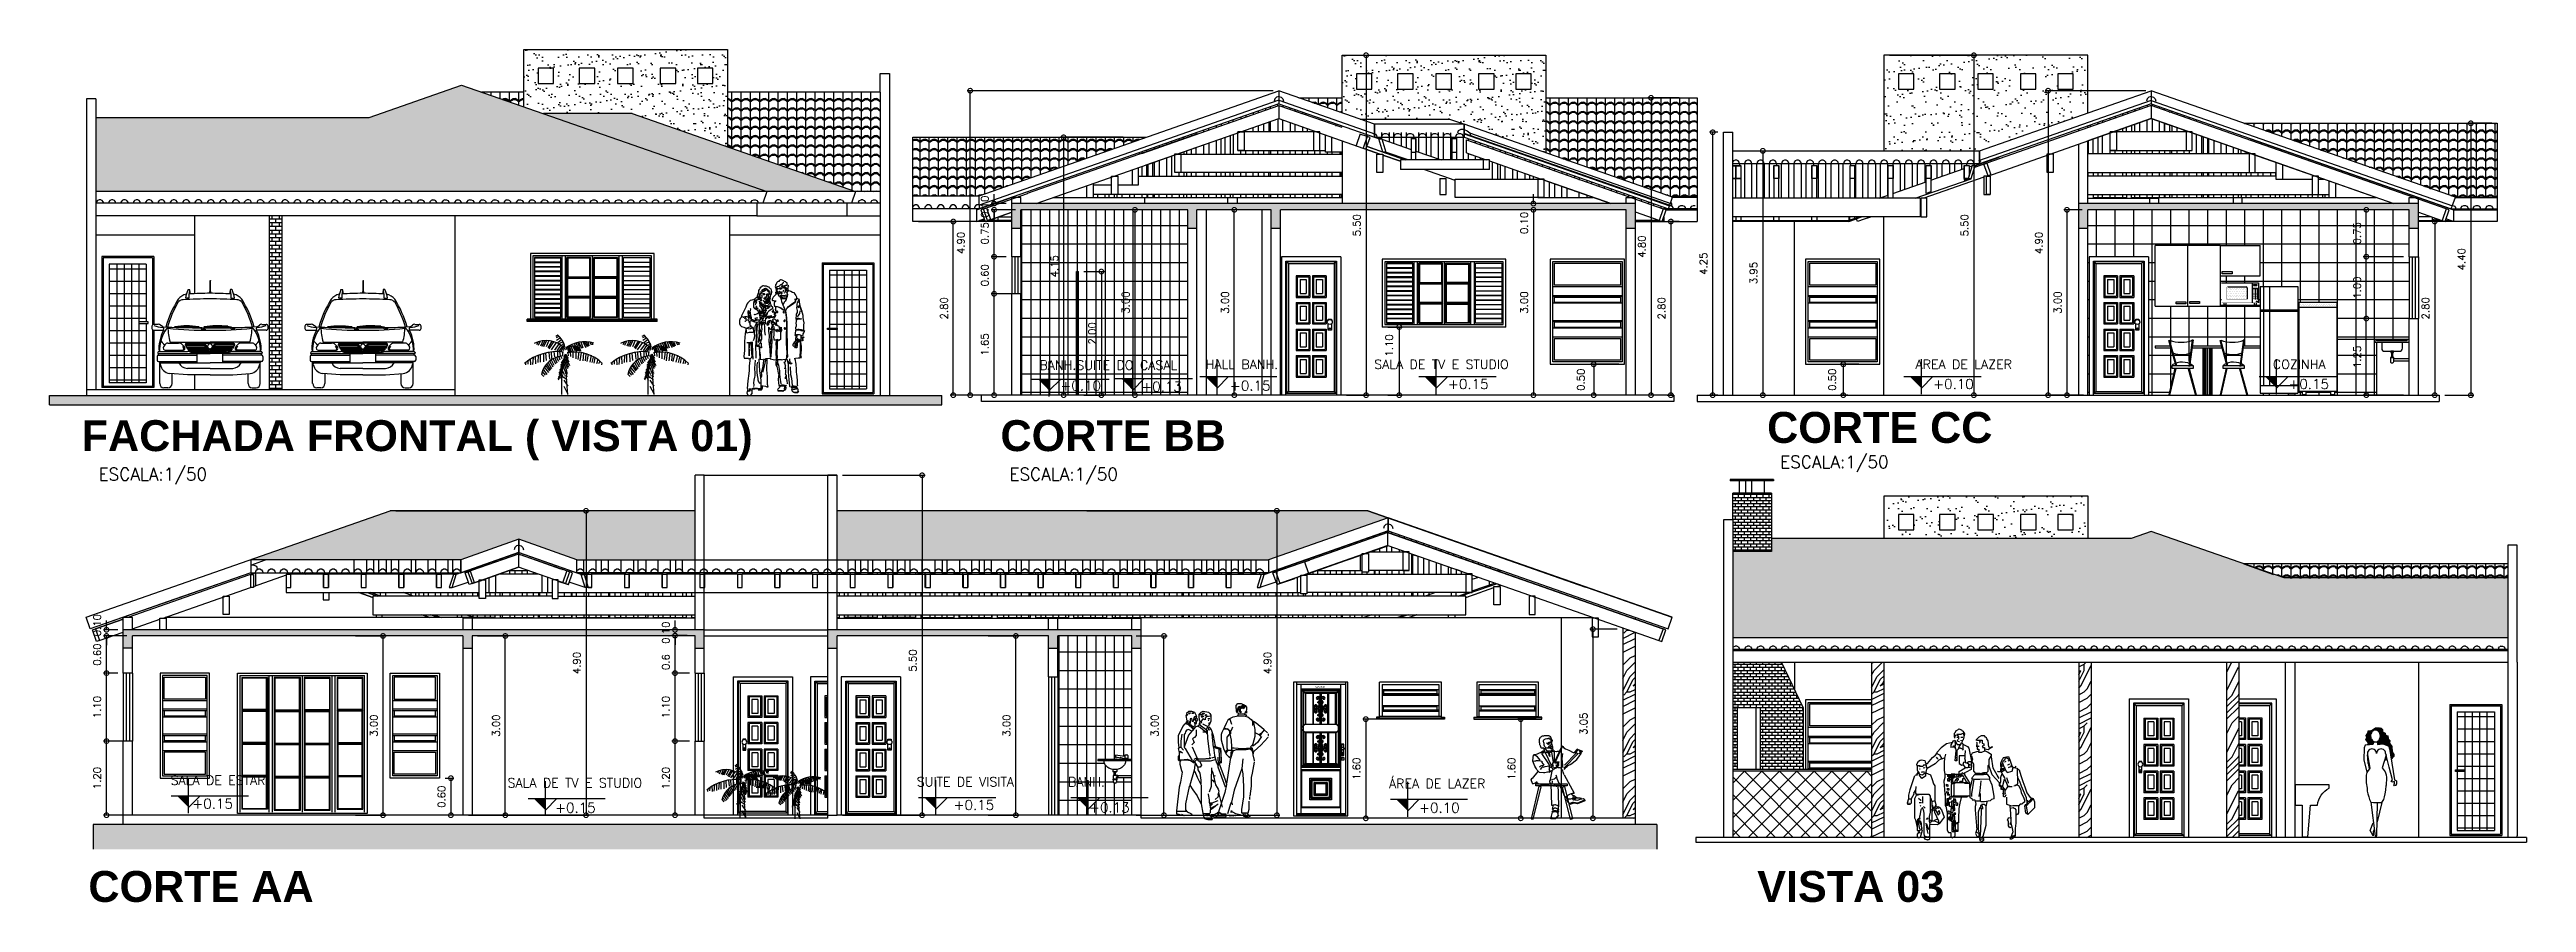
# Model space of a CAD drawing. Extents: x 500 to 638, y 181 to 267.
# Drawn here: x 597.76 to 637.86, y 220.65 to 234.45 of the extents above; entities that cross this region are included whole.
import ezdxf
from ezdxf.enums import TextEntityAlignment as Align

# ---------------------------------------------------------------- set-up
doc = ezdxf.new("R2010")
doc.units = 0
doc.header["$LTSCALE"] = 7
doc.layers.get('0').update_dxf_attribs({"linetype": 'CONTINUOUS'})
doc.layers.get('DEFPOINTS').update_dxf_attribs({"linetype": 'CONTINUOUS'})
for name, color, linetype in [('ACESSÓRIO', 2, 'CONTINUOUS'), ('ALVENARIA', 7, 'CONTINUOUS'), ('ALVENARIA1', 44, 'CONTINUOUS'), ('COTA', 1, 'CONTINUOUS'), ('HATCH', 30, 'CONTINUOUS'), ('JAPOR', 142, 'CONTINUOUS'), ('LINVISTA', 13, 'CONTINUOUS'), ('TEXTO2', 40, 'CONTINUOUS'), ('TEXTO3', 3, 'CONTINUOUS'), ('TEXTO5', 5, 'CONTINUOUS')]:
    doc.layers.add(name, color=color, linetype=linetype)
doc.styles.add('REGUA60', font='cityb___.ttf', dxfattribs={"width": 1.4})
doc.styles.add('SANSSERIFBOLD', font='sasb____.pfb')
doc.styles.add('SCHOBK', font='txt', dxfattribs={"oblique": 15})
doc.styles.add('SIMPLEX', font='SIMPLEX.SHX')
doc.dimstyles.new('DIM50', dxfattribs={"dimtxt": 0.12, "dimasz": 0.15, "dimexe": 0.05, "dimexo": 0.09, "dimgap": 0.09, "dimtad": 1, "dimzin": 0, "dimdsep": 46, "dimtxsty": 'SIMPLEX', "dimblk1": 'DOTSMALL', "dimblk2": 'DOTSMALL', "dimsah": 1, "dimcen": 0.09, "dimadec": 0, "dimazin": 0, "dimtfac": 1, "dimtix": 1, "dimtofl": 0, "dimtmove": 2, "dimatfit": 3, "dimldrblk": 'DOTSMALL', "dimfxl": 1, "dimtolj": 1, "dimtzin": 0, "dimarcsym": 0})
pattern_1 = [(0, (611.18835, 233.75898), (0, 0.15), [0.03, -0.12]), (0, (611.26335, 233.78898), (0, 0.15), [0.03, -0.12]), (0, (611.26335, 233.80398), (0, 0.15), [0.03, -0.12]), (90, (611.20335, 233.75898), (-0.15, 9e-18), [0.15]), (45, (611.20335, 233.75898), (1e-17, 0.15), [0.0424264, -0.1697056]), (45, (611.21835, 233.75898), (1e-17, 0.15), [0.0212132, -0.1909188]), (135, (611.20335, 233.75898), (-0.15, 1e-17), [0.0424264, -0.1697056]), (135, (611.33835, 233.75898), (-0.15, 1e-17), [0.0212132, -0.1909188]), (26.565, (611.23335, 233.77398), (0.15, 1e-10), [0.03354, -0.3018702]), (153.435, (611.17335, 233.77398), (-0.15, 1e-10), [0.03354, -0.3018702]), (26.565, (611.23335, 233.78898), (0.15, 1e-10), [0.03354, -0.3018702]), (153.435, (611.17335, 233.78898), (-0.15, 1e-10), [0.03354, -0.3018702])]
pattern_2 = [(90, (0, 0), (-0.15, 9e-18), [])]
pattern_3 = [(0, (0, 0), (0, 0.3), [])]
pattern_4 = [(0, (-0.015, 0), (0, 0.15), [0.03, -0.12]), (0, (0.06, 0.03), (0, 0.15), [0.03, -0.12]), (0, (0.06, 0.045), (0, 0.15), [0.03, -0.12]), (90, (0, 0), (-0.15, 9e-18), [0.15]), (45, (0, 0), (0, 0.150000004), [0.042426405, -0.16970563]), (45, (0.015, 0), (0, 0.150000004), [0.02121321, -0.190918824]), (135, (0, 0), (-0.150000004, 0), [0.042426405, -0.16970563]), (135, (0.135, 0), (-0.150000004, 0), [0.02121321, -0.190918824]), (26.565051, (0.03, 0.015), (0.15, 1e-10), [0.03354, -0.301870197]), (153.434949, (-0.03, 0.015), (-0.15, 1e-10), [0.03354, -0.301870197]), (26.565051, (0.03, 0.03), (0.15, 1e-10), [0.03354, -0.301870197]), (153.434949, (-0.03, 0.03), (-0.15, 1e-10), [0.03354, -0.301870197])]
pattern_5 = [(50, (0, 0), (0.215178055, -0.01882564), [0.0225, -0.2475]), (355, (0, 0), (-0.0416254, 0.22565764), [0.018, -0.198]), (100.4514, (0.01793, -0.00157), (0.173552815, 0.20683186), [0.01912206, -0.210342634]), (46.1842, (0, 0.06), (0.32017231, -0.0496557), [0.03375, -0.37125]), (96.6356, (0.02668, 0.05586), (0.28039881, 0.29223536), [0.02868309, -0.3155139]), (351.1842, (0, 0.06), (0.28039858, 0.29223558), [0.027, -0.297]), (21, (0.03, 0.045), (0.179072116, -0.120785667), [0.0225, -0.2475]), (326, (0.03, 0.045), (0.0729946, 0.21754501), [0.018, -0.198]), (71.4514, (0.04492, 0.03493), (0.25206679, 0.09675915), [0.01912206, -0.210342634]), (37.5, (0, 0), (0.003647957, 0.099868156), [0, -0.1956, 0, -0.201, 0, -0.19875]), (7.5, (0, 0), (0.078920861, 0.118323514), [0, -0.1146, 0, -0.1911, 0, -0.07575]), (327.5, (-0.0669, 0), (0.160146731, -0.0067664615), [0, -0.075, 0, -0.234, 0, -0.3105]), (317.5, (-0.0969, 0), (0.17495585, 0.030031495), [0, -0.0975, 0, -0.1554, 0, -0.2205])]
pattern_6 = [(0, (-0.015, 0), (0, 0.15), [0.03, -0.12]), (0, (0.06, 0.03), (0, 0.15), [0.03, -0.12]), (0, (0.06, 0.045), (0, 0.15), [0.03, -0.12]), (90, (0, 0), (-0.15, 9e-18), [0.15]), (45, (0, 0), (0, 0.150000004), [0.042426405, -0.16970563]), (45, (0.015, 0), (0, 0.150000004), [0.02121321, -0.190918824]), (135, (0, 0), (-0.150000004, 0), [0.042426405, -0.16970563]), (135, (0.135, 0), (-0.150000004, 0), [0.02121321, -0.190918824]), (26.565051, (0.03, 0.015), (0.15, 1e-10), [0.03354, -0.301870197]), (153.434949, (-0.03, 0.015), (-0.15, 1e-10), [0.03354, -0.301870197]), (26.565051, (0.03, 0.03), (0.15, 1e-10), [0.03354, -0.301870197]), (153.434949, (-0.03, 0.03), (-0.15, 1e-10), [0.03354, -0.301870197])]
pattern_7 = [(37.5, (0, 0), (-0.009449, 0.289023565), [0, -0.228, 0, -0.255, 0, -0.24375]), (7.5, (0, 0), (0.2654665, 0.4233219), [0, -0.123, 0, -0.2055, 0, -0.07875]), (327.5, (-0.1845, 0), (0.46712128, 0.00084886), [0, -0.075, 0, -0.27, 0, -0.3525]), (317.5, (-0.1845, 0), (0.450919, 0.13165133), [0, -0.0375, 0, -0.177, 0, -0.2025])]
pattern_8 = [(0, (607.2953, 214.0509), (1, 1), [0.05, -0.95]), (90, (607.6953, 214.4009), (-1, 1), [0.1, -0.9]), (45, (607.4953, 214.30094), (1e-16, 1), [0.0707, -0.2121, 0.0707, -0.1414, 0.495, -0.424314]), (45, (607.2453, 214.00094), (1e-16, 1), [0.07071, -0.14142, 0.07071, -1.131374]), (45, (607.5953, 214.10094), (1e-16, 1), [0.07071, -1.343504]), (45, (607.6953, 214.05094), (1e-16, 1), [0.07071, -1.343504]), (45, (607.5453, 214.15094), (1e-16, 1), [0.07071, -1.343504]), (45, (607.4953, 214.20094), (1e-16, 1), [0.14142, -1.272794]), (45, (607.7453, 214.95094), (1e-16, 1), [0.14142, -1.272794]), (45, (607.3953, 214.25094), (1e-16, 1), [0.28284, -1.131374]), (45, (607.3453, 214.30094), (1e-16, 1), [0.28284, -1.131374]), (45, (607.9953, 214.60094), (1e-16, 1), [0.28284, -1.131374]), (45, (607.2953, 214.40094), (1e-16, 1), [0.212132, -1.20208]), (45, (607.0953, 214.55094), (1e-16, 1), [0.212132, -1.20208]), (45, (607.1953, 214.45094), (1e-16, 1), [0.212132, -1.20208]), (45, (607.8453, 214.75094), (1e-16, 1), [0.353553, -1.06066]), (45, (607.7453, 214.80094), (1e-16, 1), [0.353553, -1.06066]), (45, (607.8453, 214.55094), (1e-16, 1), [0.494975, -0.91924]), (26.565, (607.3953, 214.15094), (1, 4e-10), [0.111803, -2.124265]), (26.565, (607.5953, 214.45094), (1, 4e-10), [0.111803, -2.124265]), (26.565, (607.5453, 214.35094), (1, 4e-10), [0.111803, -2.124265]), (26.565, (607.3453, 214.05094), (1, 4e-10), [0.223607, -2.01246]), (26.565, (607.5453, 214.50094), (1, 4e-10), [0.33541, -1.900658]), (26.565, (607.4453, 214.55094), (1, 4e-10), [0.447214, -1.788854]), (26.565, (607.3453, 214.60094), (1, 4e-10), [0.447214, -1.788854]), (26.565, (607.1953, 214.90094), (1, 4e-10), [0.447214, -1.788854]), (26.565, (607.1953, 214.80094), (1, 4e-10), [0.559017, -1.67705]), (26.565, (607.2453, 214.70094), (1, 4e-10), [0.559017, -1.67705]), (63.435, (607.5953, 214.30094), (5e-11, 1), [0.111803, -2.124265]), (63.435, (607.4453, 214.20094), (5e-11, 1), [0.111803, -2.124265]), (63.435, (607.2953, 214.05094), (5e-11, 1), [0.223607, -2.01246]), (63.435, (607.5953, 214.20094), (5e-11, 1), [0.223607, -2.01246]), (63.435, (607.1953, 214.00094), (5e-11, 1), [0.33541, -1.900658]), (63.435, (607.0953, 214.00094), (5e-11, 1), [0.447214, -1.788854]), (63.435, (607.9953, 214.05094), (5e-11, 1), [0.447214, -1.788854]), (63.435, (607.6453, 214.15094), (5e-11, 1), [0.447214, -1.788854]), (63.435, (607.8453, 214.05094), (5e-11, 1), [0.559017, -1.67705]), (63.435, (607.7453, 214.10094), (5e-11, 1), [0.559017, -1.67705])]

msp = doc.modelspace()

# ---------------------------------------------------------------- texts
at = {"layer": 'TEXTO2', "style": 'SIMPLEX'}
for s, height, p in [('+0.10', 0.16, (614.121, 228.928)), ('+0.13', 0.16, (615.43, 228.911)), ('+0.15', 0.16, (616.865, 228.928)), ('+0.15', 0.16, (620.397, 228.954)), ('+0.10', 0.16, (628.252, 228.954)), ('+0.15', 0.16, (634.004, 228.954)), ('ESCALA:1/50', 0.2, (625.775, 227.674)), ('ESCALA:1/50', 0.2, (598.55, 227.476)), ('ESCALA:1/50', 0.2, (613.297, 227.476)), ('+0.15', 0.16, (600.066, 222.165)), ('+0.15', 0.16, (605.94, 222.098)), ('+0.15', 0.16, (612.392, 222.144)), ('+0.13', 0.16, (614.585, 222.103)), ('+0.10', 0.16, (619.928, 222.098))]:
    msp.add_text(s, height=height, dxfattribs=at).set_placement(p)
at = {"layer": 'TEXTO3', "style": 'SIMPLEX'}
for s, p in [('BANH.SUITE DO CASAL', (614.898, 229.265)), ('HALL BANH.', (617.061, 229.278)), ('SALA DE TV E STUDIO', (620.292, 229.278)), ('AREA DE LAZER', (628.748, 229.278)), ('COZINHA', (634.18, 229.278)), ('SALA DE ESTAR', (600.484, 222.549)), ('SALA DE TV E STUDIO', (606.261, 222.507)), ('SUITE DE VISITA', (612.584, 222.524)), ('BANH.', (614.544, 222.521)), ('ÁREA DE LAZER', (620.223, 222.494))]:
    msp.add_text(s, height=0.15, dxfattribs=at).set_placement(p, align=Align.CENTER)
at = {"layer": 'TEXTO5', "style": 'SANSSERIFBOLD'}
for s, p in [('CORTE CC', (629.212, 228.082)), ('FACHADA FRONTAL ( VISTA 01)', (609.14, 227.949)), ('CORTE BB', (616.8, 227.949)), ('CORTE AA', (602.032, 220.655)), ('VISTA 03', (628.432, 220.655))]:
    msp.add_text(s, height=0.5, dxfattribs=at).set_placement(p, align=Align.RIGHT)

# ---------------------------------------------------------------- blocks, each defined once
blk = doc.blocks.new('A$C6EAE4791')
at = {"layer": 'ACESSÓRIO'}
for p, q in [((0.943, 1.612), (0.951, 1.612)), ((0.943, 1.555), (0.943, 1.612)), ((0.946, 1.612), (0.946, 1.732)), ((0.949, 1.612), (0.949, 1.732)), ((0.951, 1.555), (0.951, 1.612)), ((0.599, 1.448), (0.544, 1.448)), ((0.585, 1.587), (0.612, 1.587)), ((0.935, 1.528), (0.94, 1.555)), ((0.94, 1.555), (0.955, 1.555)), ((0.96, 1.527), (0.955, 1.555)), ((1.298, 1.587), (1.271, 1.587)), ((1.284, 1.448), (1.339, 1.448)), ((0.101, 1.025), (0.034, 1.025)), ((0.034, 0.931), (0.179, 0.931)), ((0.179, 0.984), (0.141, 1.012)), ((0.179, 0.931), (0.211, 0.914)), ((0.182, 0.982), (0.259, 0.981)), ((0.191, 0.962), (0.191, 0.942)), ((0.371, 0.981), (0.756, 0.981)), ((0.421, 0.991), (0.706, 0.991)), ((0.756, 0.986), (0.805, 0.975)), ((0.756, 0.981), (0.795, 0.966)), ((0.795, 0.966), (0.81, 0.942)), ((0.805, 0.975), (0.869, 0.943)), ((0.845, 0.977), (1.23, 0.988)), ((0.895, 0.989), (1.18, 0.997)), ((1.23, 0.993), (1.279, 0.983)), ((1.23, 0.988), (1.269, 0.974)), ((1.269, 0.974), (1.285, 0.951)), ((1.279, 0.983), (1.344, 0.953)), ((1.7, 0.982), (1.623, 0.981)), ((1.703, 0.931), (1.672, 0.914)), ((1.692, 0.962), (1.692, 0.942)), ((1.703, 0.984), (1.742, 1.012)), ((1.849, 0.931), (1.703, 0.931)), ((1.781, 1.025), (1.849, 1.025)), ((0.087, 0.506), (0.087, 0.446)), ((0.096, 0.569), (0.095, 0.565)), ((0.105, 0.551), (0.941, 0.551)), ((0.11, 0.528), (0.11, 0.551)), ((0.11, 0.528), (0.734, 0.528)), ((0.11, 0.424), (0.131, 0.424)), ((0.117, 0.585), (0.579, 0.585)), ((0.117, 0.585), (0.579, 0.585)), ((0.127, 0.068), (0.127, 0.424)), ((0.131, 0.424), (0.137, 0.378)), ((0.131, 0.424), (0.734, 0.424)), ((0.133, 0.403), (0.941, 0.403)), ((0.21, 0.694), (0.19, 0.66)), ((0.216, 0.608), (0.512, 0.608)), ((0.259, 0.721), (0.434, 0.721)), ((0.296, 0.736), (0.941, 0.736)), ((0.494, 0.671), (0.515, 0.637)), ((0.511, 0.677), (0.532, 0.643)), ((0.545, 0.686), (0.577, 0.631)), ((0.545, 0.686), (0.855, 0.686)), ((0.555, 0.703), (0.815, 0.703)), ((0.558, 0.663), (0.873, 0.663)), ((0.564, 0.72), (0.941, 0.72)), ((0.572, 0.64), (0.891, 0.64)), ((0.586, 0.618), (0.908, 0.618)), ((0.611, 0.595), (0.926, 0.595)), ((0.674, 0.576), (0.941, 0.576)), ((0.674, 0.564), (0.941, 0.564)), ((0.734, 0.403), (0.734, 0.551)), ((0.932, 0.587), (0.859, 0.681)), ((0.941, 0.603), (0.872, 0.691)), ((1.587, 0.736), (0.941, 0.736)), ((1.318, 0.72), (0.941, 0.72)), ((0.941, 0.603), (1.01, 0.691)), ((1.208, 0.576), (0.941, 0.576)), ((1.208, 0.564), (0.941, 0.564)), ((1.777, 0.551), (0.941, 0.551)), ((1.749, 0.403), (0.941, 0.403)), ((0.95, 0.587), (1.024, 0.681)), ((1.272, 0.595), (0.957, 0.595)), ((1.296, 0.618), (0.974, 0.618)), ((1.311, 0.64), (0.992, 0.64)), ((1.324, 0.663), (1.01, 0.663)), ((1.338, 0.686), (1.028, 0.686)), ((1.328, 0.703), (1.068, 0.703)), ((1.148, 0.403), (1.148, 0.551)), ((1.773, 0.528), (1.148, 0.528)), ((1.752, 0.424), (1.148, 0.424)), ((1.765, 0.585), (1.304, 0.585)), ((1.765, 0.585), (1.304, 0.585)), ((1.338, 0.686), (1.305, 0.631)), ((1.371, 0.677), (1.351, 0.643)), ((1.389, 0.671), (1.368, 0.637)), ((1.667, 0.608), (1.37, 0.608)), ((1.624, 0.721), (1.449, 0.721)), ((1.672, 0.694), (1.693, 0.66)), ((1.752, 0.424), (1.746, 0.378)), ((1.773, 0.424), (1.752, 0.424)), ((1.755, 0.068), (1.755, 0.424)), ((1.773, 0.528), (1.773, 0.551)), ((1.787, 0.569), (1.788, 0.565)), ((1.796, 0.506), (1.796, 0.446)), ((0.258, 0), (0.195, 0)), ((0.574, 0.206), (0.29, 0.231)), ((0.326, 0.228), (0.326, 0.068)), ((0.941, 0.309), (0.574, 0.309)), ((0.941, 0.206), (0.574, 0.206)), ((0.941, 0.309), (1.309, 0.309)), ((0.941, 0.206), (1.309, 0.206)), ((1.309, 0.206), (1.593, 0.231)), ((1.557, 0.228), (1.557, 0.068)), ((1.625, 0), (1.687, 0))]:
    blk.add_line(p, q, dxfattribs=at)
blk.add_circle((0.947, 1.734), 0.0025, dxfattribs=at)
for centre, radius, start, end in [((1.865, 0.509), 1.707, 147.3518, 163.9501), ((1.94, 0.497), 1.754, 149.9236, 163.9965), ((0.513, 1.31), 0.113, 92.5499, 144.1398), ((0.605, 1.291), 0.226, 102.2284, 142.0453), ((1.039, -8.027), 9.464, 90.5885, 93.2165), ((1.042, 1.375), 0.504, 155.1381, 171.7214), ((1.055, 1.475), 0.457, 168.0415, 183.4556), ((1.033, -6.875), 8.403, 90.6264, 92.9576), ((0.169, 1.475), 0.457, 5.3893, 14.1631), ((0.849, -6.875), 8.403, 87.0424, 89.3736), ((0.843, -8.027), 9.464, 86.7835, 89.4115), ((1.714, 1.475), 0.457, 165.8369, 174.6107), ((0.828, 1.475), 0.457, 356.5444, 11.9585), ((0.84, 1.375), 0.504, 8.2786, 24.8619), ((1.277, 1.291), 0.226, 37.9547, 77.7716), ((1.369, 1.31), 0.113, 35.8602, 87.4501), ((0.018, 0.509), 1.707, 16.0499, 32.6482), ((-0.057, 0.497), 1.754, 16.0035, 30.0764), ((0.087, 0.978), 0.0887, 168.152, 191.848), ((0.034, 0.991), 0.0339, 90, 171.5151), ((0.034, 0.964), 0.0339, 188.4849, 270), ((0.201, 1.386), 0.413, 245.9625, 266.6686), ((0.101, 0.957), 0.0681, 54.2622, 90), ((0.699, 0.64), 0.585, 150.7851, 185.4347), ((0.71, 0.609), 0.586, 148.5775, 182.4788), ((0.164, 0.962), 0.0273, 0, 54.2622), ((0.179, 0.942), 0.0113, 270, 0), ((0.665, 0.622), 0.541, 138.6838, 147.262), ((1.328, 1.015), 1.07, 181.8166, 195.0949), ((1.092, 24.659), 23.693, 267.9858, 269.2628), ((0.834, 6.123), 5.192, 263.6522, 271.1834), ((0.371, 0.984), 0.00272, 96.0783, 270), ((0.564, -0.502), 1.5, 82.6223, 97.3777), ((0.756, 0.984), 0.00272, 270, 83.9217), ((0.791, 8.003), 7.06, 270.1581, 270.6338), ((0.987, 12.041), 11.075, 269.1405, 269.7625), ((0.845, 0.98), 0.00272, 97.6199, 271.5416), ((1.078, -0.499), 1.5, 84.1638, 98.9193), ((0.591, 36.574), 35.61, 270.5642, 271.0944), ((1.049, 6.123), 5.192, 268.8166, 276.3478), ((1.23, 0.991), 0.00272, 271.5416, 85.4632), ((1.076, 8.008), 7.06, 271.6997, 272.1754), ((0.791, 24.659), 23.693, 271.2413, 272.0142), ((0.554, 1.015), 1.07, 344.9051, 358.1834), ((1.217, 0.622), 0.541, 32.738, 41.3162), ((1.172, 0.609), 0.586, 357.5212, 31.4225), ((1.719, 0.962), 0.0273, 125.7378, 180), ((1.703, 0.942), 0.0113, 180, 270), ((1.183, 0.64), 0.585, 354.5653, 29.2149), ((1.681, 1.386), 0.413, 273.3314, 294.0375), ((1.781, 0.957), 0.0681, 90, 125.7378), ((1.849, 0.991), 0.0339, 8.4849, 90), ((1.849, 0.964), 0.0339, 270, 351.5151), ((1.796, 0.978), 0.0887, 348.152, 11.848), ((0.11, 0.506), 0.0226, 90, 180), ((0.11, 0.446), 0.0226, 180, 270), ((0.105, 0.562), 0.0113, 163.073, 270), ((0.117, 0.562), 0.0226, 90, 163.073), ((0.375, 0.93), 0.288, 212.424, 235.0593), ((0.219, 0.642), 0.0339, 148.9532, 270), ((0.259, 0.665), 0.0565, 90, 148.9532), ((0.434, 0.631), 0.0903, 30.7364, 90), ((0.589, 0.478), 0.169, 206.2646, 264.9962), ((0.505, 0.631), 0.0113, 270, 30.7364), ((0.512, 0.631), 0.0226, 270, 30.7364), ((0.564, 0.697), 0.0226, 90, 210.7364), ((0.555, 0.691), 0.0113, 90, 210.7364), ((0.674, 0.689), 0.113, 210.7364, 270), ((0.579, 0.472), 0.113, 66.1573, 90), ((0.674, 0.689), 0.124, 246.1573, 270), ((0.815, 0.646), 0.0734, 38.0407, 90), ((0.815, 0.646), 0.0565, 38.0407, 90), ((0.941, 0.667), 0.0396, 90, 270), ((0.941, 0.594), 0.0113, 218.0407, 270), ((0.941, 0.667), 0.0396, 270, 90), ((0.941, 0.594), 0.0113, 270, 321.9593), ((1.068, 0.646), 0.0734, 90, 141.9593), ((1.068, 0.646), 0.0565, 90, 141.9593), ((1.208, 0.689), 0.113, 270, 329.2636), ((1.208, 0.689), 0.124, 270, 293.8427), ((1.304, 0.472), 0.113, 90, 113.8427), ((1.294, 0.478), 0.169, 275.0038, 333.7354), ((1.318, 0.697), 0.0226, 329.2636, 90), ((1.328, 0.691), 0.0113, 329.2636, 90), ((1.37, 0.631), 0.0226, 149.2636, 270), ((1.378, 0.631), 0.0113, 149.2636, 270), ((1.449, 0.631), 0.0903, 90, 149.2636), ((1.624, 0.665), 0.0565, 31.0468, 90), ((1.664, 0.642), 0.0339, 270, 31.0468), ((1.507, 0.93), 0.288, 304.9407, 327.576), ((1.765, 0.562), 0.0226, 16.927, 90), ((1.773, 0.506), 0.0226, 360, 90), ((1.773, 0.446), 0.0226, 270, 0), ((1.777, 0.562), 0.0113, 270, 16.927), ((0.195, 0.068), 0.0678, 180, 270), ((0.305, 0.399), 0.169, 187.3435, 264.9962), ((0.258, 0.068), 0.0678, 270, 0), ((1.625, 0.068), 0.0678, 180, 270), ((1.578, 0.399), 0.169, 275.0038, 352.6565), ((1.687, 0.068), 0.0678, 270, 0)]:
    blk.add_arc(centre, radius, start, end, dxfattribs=at)
blk = doc.blocks.new('A$C4C096A11')
at = {"layer": 'ACESSÓRIO'}
for p, q in [((0.29, 1.595), (0.291, 1.611)), ((0.291, 1.611), (0.294, 1.625)), ((0.294, 1.625), (0.297, 1.632)), ((0.297, 1.632), (0.3, 1.636)), ((0.298, 1.641), (0.3, 1.646)), ((0.3, 1.635), (0.298, 1.641)), ((0.3, 1.646), (0.31, 1.654)), ((0.3, 1.636), (0.313, 1.642)), ((0.31, 1.654), (0.312, 1.668)), ((0.312, 1.604), (0.31, 1.588)), ((0.311, 1.694), (0.315, 1.7)), ((0.311, 1.684), (0.311, 1.694)), ((0.312, 1.668), (0.311, 1.684)), ((0.33, 1.625), (0.312, 1.604)), ((0.313, 1.642), (0.325, 1.646)), ((0.315, 1.7), (0.323, 1.713)), ((0.323, 1.713), (0.328, 1.725)), ((0.325, 1.646), (0.345, 1.654)), ((0.328, 1.725), (0.333, 1.736)), ((0.33, 1.626), (0.328, 1.616)), ((0.328, 1.616), (0.329, 1.605)), ((0.329, 1.605), (0.331, 1.59)), ((0.344, 1.643), (0.33, 1.626)), ((0.333, 1.736), (0.346, 1.753)), ((0.338, 1.674), (0.348, 1.677)), ((0.338, 1.673), (0.338, 1.674)), ((0.352, 1.669), (0.338, 1.673)), ((0.362, 1.662), (0.344, 1.643)), ((0.346, 1.753), (0.352, 1.757)), ((0.348, 1.677), (0.365, 1.681)), ((0.352, 1.757), (0.365, 1.767)), ((0.367, 1.671), (0.352, 1.669)), ((0.355, 1.631), (0.361, 1.616)), ((0.356, 1.691), (0.369, 1.703)), ((0.369, 1.695), (0.356, 1.691)), ((0.361, 1.616), (0.361, 1.588)), ((0.369, 1.669), (0.362, 1.662)), ((0.365, 1.767), (0.373, 1.776)), ((0.365, 1.681), (0.375, 1.685)), ((0.38, 1.675), (0.367, 1.671)), ((0.39, 1.706), (0.369, 1.695)), ((0.369, 1.703), (0.371, 1.706)), ((0.371, 1.706), (0.374, 1.712)), ((0.371, 1.649), (0.375, 1.65)), ((0.373, 1.776), (0.384, 1.78)), ((0.374, 1.712), (0.382, 1.712)), ((0.375, 1.685), (0.392, 1.688)), ((0.375, 1.65), (0.379, 1.65)), ((0.379, 1.65), (0.384, 1.649)), ((0.397, 1.684), (0.38, 1.675)), ((0.389, 1.639), (0.381, 1.638)), ((0.381, 1.638), (0.381, 1.638)), ((0.381, 1.638), (0.383, 1.635)), ((0.382, 1.712), (0.4, 1.712)), ((0.383, 1.635), (0.384, 1.633)), ((0.384, 1.78), (0.4, 1.772)), ((0.384, 1.649), (0.388, 1.65)), ((0.384, 1.633), (0.385, 1.632)), ((0.385, 1.632), (0.388, 1.631)), ((0.402, 1.725), (0.386, 1.715)), ((0.388, 1.65), (0.392, 1.649)), ((0.388, 1.631), (0.39, 1.631)), ((0.389, 1.639), (0.393, 1.636)), ((0.411, 1.713), (0.39, 1.706)), ((0.39, 1.631), (0.393, 1.633)), ((0.392, 1.688), (0.413, 1.705)), ((0.392, 1.649), (0.397, 1.648)), ((0.393, 1.636), (0.396, 1.633)), ((0.393, 1.633), (0.395, 1.633)), ((0.395, 1.633), (0.398, 1.633)), ((0.419, 1.699), (0.397, 1.684)), ((0.397, 1.648), (0.402, 1.645)), ((0.4, 1.772), (0.414, 1.774)), ((0.4, 1.712), (0.42, 1.722)), ((0.42, 1.731), (0.402, 1.725)), ((0.402, 1.645), (0.404, 1.644)), ((0.404, 1.644), (0.405, 1.642)), ((0.405, 1.642), (0.405, 1.636)), ((0.405, 1.636), (0.408, 1.632)), ((0.408, 1.632), (0.413, 1.63)), ((0.414, 1.774), (0.423, 1.775)), ((0.431, 1.71), (0.419, 1.699)), ((0.42, 1.722), (0.43, 1.731)), ((0.43, 1.731), (0.42, 1.731)), ((0.423, 1.775), (0.434, 1.772)), ((0.438, 1.717), (0.431, 1.71)), ((0.434, 1.772), (0.444, 1.766)), ((0.436, 1.622), (0.435, 1.618)), ((0.435, 1.618), (0.435, 1.611)), ((0.435, 1.611), (0.435, 1.606)), ((0.435, 1.606), (0.435, 1.601)), ((0.437, 1.631), (0.436, 1.622)), ((0.439, 1.634), (0.437, 1.631)), ((0.442, 1.636), (0.439, 1.634)), ((0.448, 1.639), (0.442, 1.636)), ((0.446, 1.731), (0.443, 1.723)), ((0.443, 1.723), (0.443, 1.711)), ((0.443, 1.711), (0.448, 1.704)), ((0.444, 1.766), (0.463, 1.756)), ((0.444, 1.626), (0.446, 1.629)), ((0.446, 1.629), (0.448, 1.628)), ((0.448, 1.704), (0.459, 1.689)), ((0.453, 1.639), (0.448, 1.639)), ((0.448, 1.628), (0.451, 1.627)), ((0.451, 1.624), (0.449, 1.626)), ((0.451, 1.627), (0.456, 1.625)), ((0.452, 1.623), (0.451, 1.624)), ((0.455, 1.623), (0.452, 1.623)), ((0.463, 1.637), (0.453, 1.639)), ((0.454, 1.72), (0.454, 1.709)), ((0.454, 1.709), (0.465, 1.703)), ((0.456, 1.622), (0.455, 1.623)), ((0.456, 1.625), (0.459, 1.625)), ((0.46, 1.622), (0.456, 1.622)), ((0.466, 1.607), (0.458, 1.604)), ((0.459, 1.689), (0.466, 1.682)), ((0.459, 1.625), (0.465, 1.625)), ((0.463, 1.622), (0.46, 1.622)), ((0.463, 1.756), (0.473, 1.758)), ((0.468, 1.636), (0.463, 1.637)), ((0.464, 1.623), (0.463, 1.622)), ((0.466, 1.623), (0.464, 1.623)), ((0.465, 1.703), (0.484, 1.687)), ((0.465, 1.625), (0.468, 1.625)), ((0.466, 1.682), (0.474, 1.668)), ((0.468, 1.624), (0.466, 1.623)), ((0.473, 1.612), (0.466, 1.607)), ((0.472, 1.637), (0.468, 1.636)), ((0.468, 1.625), (0.47, 1.625)), ((0.476, 1.638), (0.472, 1.637)), ((0.473, 1.758), (0.481, 1.751)), ((0.473, 1.603), (0.475, 1.614)), ((0.474, 1.668), (0.481, 1.66)), ((0.475, 1.614), (0.478, 1.636)), ((0.478, 1.638), (0.476, 1.638)), ((0.478, 1.636), (0.483, 1.645)), ((0.481, 1.751), (0.488, 1.742)), ((0.481, 1.66), (0.482, 1.656)), ((0.482, 1.656), (0.49, 1.647)), ((0.483, 1.645), (0.493, 1.657)), ((0.484, 1.687), (0.496, 1.663)), ((0.488, 1.742), (0.496, 1.732)), ((0.49, 1.647), (0.496, 1.637)), ((0.496, 1.732), (0.506, 1.723)), ((0.496, 1.637), (0.501, 1.621)), ((0.501, 1.621), (0.499, 1.602)), ((0.506, 1.723), (0.515, 1.704)), ((0.512, 1.642), (0.506, 1.63)), ((0.516, 1.665), (0.512, 1.642)), ((0.515, 1.704), (0.516, 1.683)), ((0.516, 1.683), (0.516, 1.665)), ((0.572, 1.615), (0.557, 1.602)), ((0.59, 1.634), (0.572, 1.615)), ((0.584, 1.772), (0.577, 1.758)), ((0.577, 1.758), (0.58, 1.746)), ((0.59, 1.667), (0.579, 1.667)), ((0.579, 1.667), (0.58, 1.665)), ((0.584, 1.794), (0.58, 1.788)), ((0.58, 1.788), (0.584, 1.772)), ((0.58, 1.746), (0.589, 1.747)), ((0.58, 1.665), (0.584, 1.66)), ((0.592, 1.796), (0.584, 1.794)), ((0.584, 1.66), (0.587, 1.659)), ((0.587, 1.659), (0.589, 1.659)), ((0.589, 1.747), (0.592, 1.744)), ((0.589, 1.659), (0.594, 1.658)), ((0.592, 1.744), (0.59, 1.725)), ((0.59, 1.725), (0.591, 1.702)), ((0.614, 1.672), (0.59, 1.667)), ((0.604, 1.642), (0.59, 1.634)), ((0.591, 1.746), (0.594, 1.752)), ((0.591, 1.702), (0.597, 1.684)), ((0.597, 1.814), (0.592, 1.796)), ((0.593, 1.728), (0.599, 1.733)), ((0.594, 1.752), (0.603, 1.759)), ((0.594, 1.718), (0.598, 1.711)), ((0.594, 1.658), (0.601, 1.658)), ((0.598, 1.661), (0.595, 1.66)), ((0.602, 1.827), (0.597, 1.814)), ((0.597, 1.684), (0.601, 1.678)), ((0.614, 1.672), (0.598, 1.669)), ((0.599, 1.733), (0.603, 1.735)), ((0.602, 1.724), (0.601, 1.72)), ((0.601, 1.72), (0.604, 1.72)), ((0.601, 1.678), (0.601, 1.673)), ((0.601, 1.658), (0.605, 1.656)), ((0.616, 1.836), (0.602, 1.827)), ((0.607, 1.725), (0.602, 1.724)), ((0.603, 1.759), (0.613, 1.761)), ((0.603, 1.735), (0.607, 1.735)), ((0.604, 1.72), (0.609, 1.718)), ((0.605, 1.656), (0.61, 1.655)), ((0.607, 1.735), (0.61, 1.735)), ((0.612, 1.725), (0.607, 1.725)), ((0.609, 1.718), (0.614, 1.716)), ((0.61, 1.735), (0.614, 1.73)), ((0.61, 1.684), (0.611, 1.69)), ((0.61, 1.68), (0.61, 1.684)), ((0.61, 1.678), (0.61, 1.68)), ((0.613, 1.675), (0.61, 1.678)), ((0.61, 1.655), (0.616, 1.652)), ((0.611, 1.699), (0.612, 1.705)), ((0.611, 1.69), (0.611, 1.699)), ((0.614, 1.659), (0.611, 1.655)), ((0.616, 1.725), (0.612, 1.725)), ((0.612, 1.705), (0.614, 1.715)), ((0.613, 1.761), (0.621, 1.762)), ((0.622, 1.674), (0.613, 1.675)), ((0.614, 1.73), (0.614, 1.729)), ((0.614, 1.729), (0.615, 1.719)), ((0.624, 1.845), (0.616, 1.836)), ((0.616, 1.652), (0.622, 1.653)), ((0.619, 1.648), (0.622, 1.644)), ((0.621, 1.762), (0.635, 1.768)), ((0.624, 1.662), (0.622, 1.653)), ((0.622, 1.653), (0.632, 1.658)), ((0.622, 1.644), (0.625, 1.635)), ((0.623, 1.653), (0.628, 1.649)), ((0.636, 1.845), (0.624, 1.845)), ((0.625, 1.635), (0.627, 1.628)), ((0.627, 1.628), (0.629, 1.617)), ((0.628, 1.649), (0.639, 1.648)), ((0.629, 1.617), (0.632, 1.612)), ((0.63, 1.728), (0.633, 1.728)), ((0.632, 1.658), (0.636, 1.661)), ((0.632, 1.612), (0.644, 1.613)), ((0.633, 1.728), (0.636, 1.73)), ((0.639, 1.677), (0.633, 1.676)), ((0.635, 1.768), (0.651, 1.778)), ((0.644, 1.844), (0.636, 1.845)), ((0.636, 1.73), (0.638, 1.731)), ((0.636, 1.661), (0.645, 1.661)), ((0.638, 1.731), (0.645, 1.736)), ((0.647, 1.68), (0.639, 1.677)), ((0.639, 1.648), (0.652, 1.651)), ((0.656, 1.866), (0.644, 1.855)), ((0.644, 1.855), (0.644, 1.844)), ((0.644, 1.613), (0.657, 1.613)), ((0.645, 1.736), (0.652, 1.74)), ((0.645, 1.661), (0.654, 1.658)), ((0.648, 1.728), (0.646, 1.723)), ((0.646, 1.723), (0.646, 1.723)), ((0.646, 1.723), (0.652, 1.722)), ((0.653, 1.68), (0.647, 1.68)), ((0.651, 1.733), (0.648, 1.728)), ((0.65, 1.728), (0.656, 1.73)), ((0.651, 1.778), (0.658, 1.786)), ((0.655, 1.736), (0.651, 1.733)), ((0.652, 1.74), (0.658, 1.74)), ((0.652, 1.722), (0.657, 1.722)), ((0.652, 1.651), (0.661, 1.657)), ((0.658, 1.673), (0.653, 1.68)), ((0.654, 1.658), (0.661, 1.658)), ((0.664, 1.87), (0.656, 1.866)), ((0.656, 1.73), (0.665, 1.729)), ((0.657, 1.722), (0.662, 1.722)), ((0.657, 1.613), (0.664, 1.614)), ((0.658, 1.786), (0.671, 1.793)), ((0.658, 1.74), (0.661, 1.739)), ((0.663, 1.674), (0.658, 1.673)), ((0.659, 1.665), (0.663, 1.657)), ((0.66, 1.724), (0.664, 1.721)), ((0.661, 1.739), (0.667, 1.738)), ((0.661, 1.658), (0.67, 1.657)), ((0.662, 1.722), (0.665, 1.722)), ((0.67, 1.673), (0.663, 1.674)), ((0.673, 1.869), (0.664, 1.87)), ((0.664, 1.721), (0.67, 1.722)), ((0.664, 1.719), (0.666, 1.714)), ((0.664, 1.614), (0.672, 1.618)), ((0.665, 1.729), (0.671, 1.726)), ((0.665, 1.722), (0.67, 1.723)), ((0.666, 1.714), (0.67, 1.717)), ((0.667, 1.738), (0.674, 1.737)), ((0.67, 1.717), (0.669, 1.719)), ((0.67, 1.723), (0.676, 1.726)), ((0.67, 1.722), (0.673, 1.723)), ((0.681, 1.669), (0.67, 1.673)), ((0.67, 1.657), (0.671, 1.659)), ((0.671, 1.793), (0.68, 1.8)), ((0.671, 1.659), (0.672, 1.659)), ((0.672, 1.659), (0.676, 1.659)), ((0.672, 1.618), (0.677, 1.62)), ((0.689, 1.864), (0.673, 1.869)), ((0.674, 1.737), (0.68, 1.734)), ((0.676, 1.726), (0.682, 1.722)), ((0.676, 1.659), (0.682, 1.66)), ((0.685, 1.656), (0.677, 1.625)), ((0.677, 1.62), (0.677, 1.616)), ((0.677, 1.616), (0.68, 1.61)), ((0.68, 1.8), (0.686, 1.801)), ((0.68, 1.734), (0.689, 1.729)), ((0.68, 1.61), (0.685, 1.61)), ((0.687, 1.666), (0.681, 1.669)), ((0.684, 1.766), (0.682, 1.761)), ((0.682, 1.761), (0.685, 1.756)), ((0.682, 1.66), (0.689, 1.664)), ((0.688, 1.798), (0.683, 1.787)), ((0.683, 1.787), (0.685, 1.776)), ((0.685, 1.776), (0.684, 1.766)), ((0.685, 1.756), (0.694, 1.753)), ((0.685, 1.61), (0.691, 1.614)), ((0.689, 1.664), (0.687, 1.666)), ((0.695, 1.809), (0.688, 1.798)), ((0.701, 1.857), (0.689, 1.864)), ((0.691, 1.614), (0.694, 1.616)), ((0.694, 1.774), (0.702, 1.769)), ((0.694, 1.753), (0.71, 1.752)), ((0.694, 1.616), (0.699, 1.615)), ((0.698, 1.818), (0.695, 1.809)), ((0.705, 1.822), (0.698, 1.818)), ((0.699, 1.615), (0.704, 1.614)), ((0.722, 1.847), (0.701, 1.857)), ((0.702, 1.769), (0.706, 1.769)), ((0.705, 1.691), (0.703, 1.67)), ((0.704, 1.614), (0.715, 1.615)), ((0.716, 1.822), (0.705, 1.822)), ((0.719, 1.701), (0.705, 1.691)), ((0.706, 1.769), (0.707, 1.773)), ((0.707, 1.773), (0.715, 1.771)), ((0.71, 1.752), (0.714, 1.743)), ((0.714, 1.743), (0.723, 1.74)), ((0.715, 1.771), (0.726, 1.768)), ((0.715, 1.615), (0.729, 1.618)), ((0.73, 1.844), (0.722, 1.847)), ((0.734, 1.746), (0.723, 1.752)), ((0.723, 1.752), (0.74, 1.748)), ((0.723, 1.74), (0.731, 1.739)), ((0.726, 1.768), (0.727, 1.772)), ((0.727, 1.772), (0.728, 1.774)), ((0.728, 1.774), (0.739, 1.77)), ((0.729, 1.618), (0.745, 1.623)), ((0.749, 1.84), (0.73, 1.844)), ((0.73, 1.652), (0.735, 1.663)), ((0.731, 1.739), (0.737, 1.735)), ((0.74, 1.748), (0.734, 1.755)), ((0.744, 1.744), (0.734, 1.746)), ((0.735, 1.663), (0.738, 1.673)), ((0.737, 1.735), (0.738, 1.724)), ((0.739, 1.77), (0.738, 1.782)), ((0.738, 1.782), (0.744, 1.779)), ((0.738, 1.724), (0.739, 1.716)), ((0.739, 1.716), (0.738, 1.711)), ((0.738, 1.711), (0.738, 1.702)), ((0.738, 1.702), (0.742, 1.697)), ((0.738, 1.673), (0.74, 1.683)), ((0.74, 1.683), (0.742, 1.687)), ((0.742, 1.697), (0.746, 1.705)), ((0.742, 1.687), (0.745, 1.689)), ((0.744, 1.779), (0.751, 1.782)), ((0.754, 1.742), (0.744, 1.744)), ((0.745, 1.689), (0.75, 1.692)), ((0.745, 1.623), (0.764, 1.63)), ((0.746, 1.705), (0.748, 1.712)), ((0.748, 1.712), (0.751, 1.716)), ((0.751, 1.831), (0.749, 1.84)), ((0.75, 1.692), (0.761, 1.699)), ((0.769, 1.821), (0.751, 1.831)), ((0.751, 1.782), (0.764, 1.783)), ((0.751, 1.716), (0.756, 1.715)), ((0.751, 1.597), (0.767, 1.605)), ((0.753, 1.681), (0.762, 1.67)), ((0.76, 1.733), (0.754, 1.742)), ((0.756, 1.715), (0.766, 1.715)), ((0.763, 1.728), (0.76, 1.733)), ((0.761, 1.699), (0.764, 1.712)), ((0.762, 1.67), (0.768, 1.658)), ((0.769, 1.722), (0.763, 1.728)), ((0.764, 1.712), (0.769, 1.7)), ((0.764, 1.663), (0.775, 1.669)), ((0.766, 1.715), (0.769, 1.722)), ((0.768, 1.658), (0.775, 1.631)), ((0.771, 1.815), (0.769, 1.821)), ((0.769, 1.7), (0.777, 1.694)), ((0.772, 1.81), (0.771, 1.815)), ((0.774, 1.8), (0.772, 1.81)), ((0.775, 1.788), (0.774, 1.8)), ((0.775, 1.631), (0.774, 1.601)), ((0.788, 1.778), (0.775, 1.788)), ((0.775, 1.669), (0.781, 1.679)), ((0.777, 1.694), (0.788, 1.696)), ((0.781, 1.717), (0.784, 1.722)), ((0.788, 1.707), (0.781, 1.717)), ((0.781, 1.679), (0.792, 1.697)), ((0.784, 1.722), (0.786, 1.735)), ((0.786, 1.735), (0.788, 1.752)), ((0.797, 1.771), (0.788, 1.778)), ((0.788, 1.761), (0.797, 1.771)), ((0.788, 1.752), (0.788, 1.761)), ((0.794, 1.701), (0.788, 1.707)), ((0.788, 1.696), (0.794, 1.7)), ((0.792, 1.697), (0.814, 1.692)), ((0.794, 1.7), (0.794, 1.701)), ((0.814, 1.692), (0.833, 1.687)), ((0.833, 1.687), (0.86, 1.671)), ((0.86, 1.671), (0.88, 1.665)), ((0.88, 1.665), (0.897, 1.64)), ((0.897, 1.64), (0.912, 1.615)), ((0.912, 1.615), (0.922, 1.596)), ((0.01, 1.242), (0, 1.214)), ((0, 1.214), (0.001, 1.165)), ((0.026, 1.26), (0.01, 1.242)), ((0.03, 1.288), (0.026, 1.26)), ((0.047, 1.318), (0.03, 1.288)), ((0.046, 1.275), (0.05, 1.273)), ((0.083, 1.385), (0.047, 1.318)), ((0.05, 1.273), (0.057, 1.268)), ((0.057, 1.268), (0.069, 1.265)), ((0.069, 1.265), (0.078, 1.27)), ((0.078, 1.27), (0.091, 1.275)), ((0.078, 1.251), (0.091, 1.244)), ((0.101, 1.43), (0.083, 1.385)), ((0.089, 1.262), (0.084, 1.247)), ((0.093, 1.268), (0.089, 1.262)), ((0.106, 1.212), (0.09, 1.197)), ((0.091, 1.275), (0.113, 1.275)), ((0.113, 1.245), (0.097, 1.229)), ((0.117, 1.477), (0.101, 1.43)), ((0.132, 1.221), (0.106, 1.212)), ((0.113, 1.275), (0.132, 1.274)), ((0.137, 1.499), (0.117, 1.477)), ((0.132, 1.274), (0.141, 1.274)), ((0.173, 1.535), (0.137, 1.499)), ((0.139, 1.349), (0.143, 1.376)), ((0.14, 1.329), (0.139, 1.349)), ((0.147, 1.317), (0.14, 1.329)), ((0.143, 1.376), (0.141, 1.369)), ((0.141, 1.369), (0.141, 1.345)), ((0.141, 1.345), (0.145, 1.332)), ((0.145, 1.332), (0.155, 1.318)), ((0.145, 1.216), (0.15, 1.226)), ((0.149, 1.203), (0.145, 1.216)), ((0.148, 1.307), (0.147, 1.317)), ((0.147, 1.293), (0.148, 1.307)), ((0.147, 1.281), (0.147, 1.293)), ((0.151, 1.264), (0.147, 1.281)), ((0.15, 1.226), (0.154, 1.235)), ((0.153, 1.25), (0.151, 1.264)), ((0.153, 1.242), (0.153, 1.25)), ((0.154, 1.235), (0.153, 1.242)), ((0.155, 1.326), (0.159, 1.338)), ((0.155, 1.318), (0.155, 1.326)), ((0.159, 1.338), (0.164, 1.348)), ((0.174, 1.255), (0.162, 1.297)), ((0.164, 1.348), (0.168, 1.362)), ((0.166, 1.343), (0.166, 1.327)), ((0.166, 1.327), (0.168, 1.312)), ((0.168, 1.362), (0.175, 1.37)), ((0.168, 1.312), (0.175, 1.296)), ((0.198, 1.542), (0.173, 1.535)), ((0.183, 1.232), (0.174, 1.255)), ((0.175, 1.37), (0.178, 1.375)), ((0.175, 1.296), (0.178, 1.277)), ((0.175, 1.202), (0.183, 1.21)), ((0.181, 1.395), (0.178, 1.408)), ((0.178, 1.375), (0.181, 1.395)), ((0.179, 1.344), (0.178, 1.351)), ((0.178, 1.277), (0.18, 1.254)), ((0.18, 1.323), (0.179, 1.344)), ((0.183, 1.304), (0.18, 1.323)), ((0.18, 1.254), (0.187, 1.239)), ((0.19, 1.281), (0.183, 1.304)), ((0.195, 1.224), (0.183, 1.232)), ((0.183, 1.21), (0.198, 1.208)), ((0.187, 1.239), (0.193, 1.234)), ((0.195, 1.257), (0.19, 1.281)), ((0.193, 1.247), (0.195, 1.257)), ((0.194, 1.241), (0.193, 1.247)), ((0.193, 1.234), (0.194, 1.241)), ((0.221, 1.222), (0.195, 1.224)), ((0.225, 1.55), (0.198, 1.542)), ((0.198, 1.208), (0.213, 1.199)), ((0.226, 1.206), (0.221, 1.222)), ((0.253, 1.208), (0.226, 1.206)), ((0.236, 1.542), (0.228, 1.492)), ((0.228, 1.492), (0.228, 1.457)), ((0.228, 1.457), (0.228, 1.429)), ((0.228, 1.429), (0.245, 1.408)), ((0.231, 1.314), (0.242, 1.31)), ((0.246, 1.56), (0.236, 1.542)), ((0.242, 1.534), (0.241, 1.525)), ((0.241, 1.525), (0.243, 1.514)), ((0.253, 1.54), (0.242, 1.534)), ((0.242, 1.31), (0.255, 1.309)), ((0.243, 1.514), (0.247, 1.511)), ((0.245, 1.408), (0.275, 1.389)), ((0.265, 1.575), (0.246, 1.56)), ((0.246, 1.255), (0.253, 1.248)), ((0.247, 1.511), (0.257, 1.512)), ((0.267, 1.537), (0.253, 1.54)), ((0.26, 1.482), (0.253, 1.474)), ((0.253, 1.474), (0.259, 1.465)), ((0.253, 1.248), (0.256, 1.234)), ((0.293, 1.215), (0.253, 1.208)), ((0.255, 1.309), (0.28, 1.319)), ((0.256, 1.234), (0.257, 1.22)), ((0.257, 1.512), (0.271, 1.509)), ((0.257, 1.425), (0.28, 1.429)), ((0.274, 1.496), (0.26, 1.482)), ((0.261, 1.521), (0.267, 1.537)), ((0.27, 1.522), (0.261, 1.521)), ((0.28, 1.44), (0.264, 1.439)), ((0.264, 1.439), (0.27, 1.426)), ((0.281, 1.584), (0.265, 1.575)), ((0.27, 1.426), (0.265, 1.406)), ((0.265, 1.406), (0.29, 1.415)), ((0.269, 1.555), (0.273, 1.54)), ((0.282, 1.532), (0.27, 1.522)), ((0.271, 1.509), (0.274, 1.496)), ((0.273, 1.54), (0.282, 1.532)), ((0.275, 1.389), (0.295, 1.37)), ((0.281, 1.249), (0.275, 1.228)), ((0.279, 1.4), (0.278, 1.385)), ((0.278, 1.385), (0.291, 1.381)), ((0.284, 1.404), (0.279, 1.4)), ((0.28, 1.429), (0.28, 1.44)), ((0.28, 1.319), (0.297, 1.332)), ((0.292, 1.585), (0.281, 1.584)), ((0.282, 1.265), (0.281, 1.249)), ((0.297, 1.403), (0.284, 1.404)), ((0.296, 1.556), (0.287, 1.553)), ((0.29, 1.589), (0.29, 1.595)), ((0.291, 1.585), (0.29, 1.589)), ((0.29, 1.415), (0.292, 1.41)), ((0.302, 1.579), (0.291, 1.585)), ((0.291, 1.381), (0.313, 1.387)), ((0.299, 1.582), (0.292, 1.585)), ((0.292, 1.41), (0.297, 1.403)), ((0.316, 1.218), (0.293, 1.215)), ((0.302, 1.566), (0.294, 1.564)), ((0.295, 1.37), (0.308, 1.346)), ((0.31, 1.565), (0.296, 1.556)), ((0.297, 1.332), (0.308, 1.336)), ((0.31, 1.547), (0.301, 1.551)), ((0.31, 1.575), (0.302, 1.566)), ((0.308, 1.346), (0.32, 1.322)), ((0.31, 1.588), (0.31, 1.575)), ((0.315, 1.579), (0.31, 1.565)), ((0.326, 1.566), (0.31, 1.547)), ((0.313, 1.387), (0.331, 1.387)), ((0.314, 1.596), (0.315, 1.579)), ((0.315, 1.356), (0.329, 1.34)), ((0.329, 1.22), (0.316, 1.218)), ((0.317, 1.525), (0.321, 1.494)), ((0.328, 1.575), (0.318, 1.568)), ((0.32, 1.322), (0.329, 1.271)), ((0.32, 1.199), (0.326, 1.211)), ((0.331, 1.55), (0.321, 1.544)), ((0.321, 1.494), (0.327, 1.462)), ((0.331, 1.387), (0.323, 1.376)), ((0.323, 1.376), (0.333, 1.358)), ((0.328, 1.575), (0.326, 1.566)), ((0.326, 1.211), (0.329, 1.215)), ((0.34, 1.319), (0.327, 1.297)), ((0.327, 1.297), (0.342, 1.288)), ((0.331, 1.59), (0.328, 1.575)), ((0.344, 1.589), (0.328, 1.575)), ((0.329, 1.34), (0.352, 1.344)), ((0.329, 1.271), (0.335, 1.221)), ((0.335, 1.221), (0.329, 1.22)), ((0.329, 1.215), (0.334, 1.217)), ((0.33, 1.446), (0.34, 1.475)), ((0.336, 1.558), (0.331, 1.55)), ((0.331, 1.446), (0.341, 1.431)), ((0.351, 1.53), (0.332, 1.528)), ((0.333, 1.358), (0.359, 1.362)), ((0.334, 1.571), (0.336, 1.558)), ((0.34, 1.475), (0.344, 1.495)), ((0.354, 1.317), (0.34, 1.319)), ((0.354, 1.571), (0.341, 1.559)), ((0.341, 1.431), (0.361, 1.401)), ((0.342, 1.288), (0.364, 1.297)), ((0.344, 1.495), (0.347, 1.512)), ((0.371, 1.271), (0.345, 1.254)), ((0.345, 1.254), (0.345, 1.243)), ((0.345, 1.243), (0.369, 1.233)), ((0.346, 1.562), (0.353, 1.551)), ((0.347, 1.512), (0.352, 1.493)), ((0.349, 1.214), (0.356, 1.201)), ((0.353, 1.551), (0.351, 1.53)), ((0.352, 1.493), (0.356, 1.472)), ((0.352, 1.344), (0.354, 1.317)), ((0.361, 1.588), (0.354, 1.571)), ((0.356, 1.466), (0.354, 1.447)), ((0.354, 1.447), (0.363, 1.466)), ((0.356, 1.472), (0.356, 1.466)), ((0.374, 1.475), (0.357, 1.446)), ((0.363, 1.343), (0.359, 1.324)), ((0.361, 1.401), (0.361, 1.355)), ((0.363, 1.466), (0.365, 1.484)), ((0.378, 1.37), (0.363, 1.343)), ((0.384, 1.461), (0.364, 1.44)), ((0.364, 1.297), (0.371, 1.271)), ((0.365, 1.484), (0.366, 1.499)), ((0.382, 1.453), (0.368, 1.422)), ((0.369, 1.233), (0.373, 1.254)), ((0.384, 1.241), (0.369, 1.206)), ((0.369, 1.206), (0.403, 1.213)), ((0.378, 1.54), (0.383, 1.535)), ((0.383, 1.401), (0.378, 1.37)), ((0.4, 1.453), (0.381, 1.424)), ((0.383, 1.535), (0.386, 1.53)), ((0.389, 1.424), (0.383, 1.401)), ((0.385, 1.321), (0.383, 1.303)), ((0.383, 1.303), (0.383, 1.284)), ((0.383, 1.284), (0.384, 1.277)), ((0.392, 1.48), (0.384, 1.461)), ((0.384, 1.277), (0.398, 1.3)), ((0.396, 1.265), (0.384, 1.241)), ((0.393, 1.333), (0.385, 1.321)), ((0.386, 1.53), (0.39, 1.527)), ((0.388, 1.328), (0.389, 1.339)), ((0.39, 1.322), (0.388, 1.328)), ((0.403, 1.44), (0.389, 1.424)), ((0.389, 1.339), (0.408, 1.346)), ((0.39, 1.575), (0.39, 1.575)), ((0.39, 1.575), (0.395, 1.573)), ((0.39, 1.527), (0.394, 1.524)), ((0.393, 1.369), (0.39, 1.349)), ((0.39, 1.349), (0.393, 1.333)), ((0.404, 1.309), (0.39, 1.322)), ((0.391, 1.573), (0.397, 1.568)), ((0.407, 1.375), (0.393, 1.369)), ((0.394, 1.524), (0.397, 1.523)), ((0.395, 1.573), (0.402, 1.573)), ((0.396, 1.571), (0.399, 1.569)), ((0.416, 1.293), (0.396, 1.265)), ((0.397, 1.568), (0.398, 1.567)), ((0.397, 1.523), (0.402, 1.522)), ((0.398, 1.567), (0.401, 1.563)), ((0.398, 1.3), (0.415, 1.334)), ((0.399, 1.569), (0.403, 1.567)), ((0.423, 1.468), (0.4, 1.453)), ((0.401, 1.563), (0.407, 1.561)), ((0.402, 1.573), (0.409, 1.573)), ((0.402, 1.522), (0.406, 1.522)), ((0.402, 1.495), (0.416, 1.519)), ((0.403, 1.567), (0.407, 1.566)), ((0.43, 1.45), (0.403, 1.44)), ((0.406, 1.522), (0.41, 1.523)), ((0.41, 1.586), (0.407, 1.584)), ((0.407, 1.566), (0.414, 1.565)), ((0.407, 1.561), (0.411, 1.558)), ((0.412, 1.367), (0.407, 1.375)), ((0.408, 1.346), (0.424, 1.348)), ((0.409, 1.573), (0.414, 1.571)), ((0.415, 1.334), (0.409, 1.348)), ((0.416, 1.589), (0.41, 1.586)), ((0.41, 1.523), (0.414, 1.525)), ((0.411, 1.558), (0.415, 1.559)), ((0.418, 1.427), (0.412, 1.413)), ((0.412, 1.413), (0.426, 1.398)), ((0.43, 1.368), (0.412, 1.367)), ((0.42, 1.509), (0.413, 1.493)), ((0.413, 1.489), (0.421, 1.497)), ((0.413, 1.493), (0.413, 1.491)), ((0.413, 1.491), (0.413, 1.489)), ((0.414, 1.571), (0.418, 1.57)), ((0.414, 1.565), (0.421, 1.564)), ((0.414, 1.525), (0.421, 1.529)), ((0.415, 1.559), (0.419, 1.559)), ((0.42, 1.588), (0.416, 1.589)), ((0.416, 1.519), (0.42, 1.517)), ((0.416, 1.395), (0.417, 1.404)), ((0.42, 1.373), (0.416, 1.395)), ((0.448, 1.338), (0.416, 1.293)), ((0.42, 1.237), (0.416, 1.219)), ((0.416, 1.219), (0.418, 1.199)), ((0.417, 1.404), (0.431, 1.41)), ((0.418, 1.57), (0.421, 1.569)), ((0.452, 1.434), (0.418, 1.427)), ((0.419, 1.559), (0.423, 1.561)), ((0.423, 1.585), (0.42, 1.588)), ((0.42, 1.517), (0.42, 1.509)), ((0.424, 1.348), (0.42, 1.373)), ((0.428, 1.27), (0.42, 1.237)), ((0.421, 1.569), (0.428, 1.567)), ((0.421, 1.564), (0.426, 1.565)), ((0.421, 1.529), (0.425, 1.532)), ((0.421, 1.497), (0.423, 1.508)), ((0.425, 1.585), (0.423, 1.585)), ((0.423, 1.561), (0.426, 1.561)), ((0.423, 1.508), (0.426, 1.519)), ((0.424, 1.583), (0.424, 1.584)), ((0.426, 1.584), (0.425, 1.585)), ((0.425, 1.532), (0.43, 1.537)), ((0.429, 1.585), (0.426, 1.584)), ((0.426, 1.565), (0.434, 1.566)), ((0.426, 1.561), (0.438, 1.566)), ((0.426, 1.519), (0.432, 1.528)), ((0.426, 1.398), (0.433, 1.381)), ((0.428, 1.567), (0.433, 1.567)), ((0.442, 1.303), (0.428, 1.27)), ((0.435, 1.587), (0.429, 1.585)), ((0.429, 1.252), (0.447, 1.263)), ((0.43, 1.537), (0.435, 1.543)), ((0.436, 1.502), (0.43, 1.486)), ((0.43, 1.483), (0.437, 1.502)), ((0.43, 1.486), (0.43, 1.483)), ((0.458, 1.457), (0.43, 1.45)), ((0.433, 1.381), (0.43, 1.368)), ((0.432, 1.528), (0.438, 1.534)), ((0.433, 1.567), (0.438, 1.567)), ((0.448, 1.253), (0.434, 1.237)), ((0.435, 1.601), (0.435, 1.594)), ((0.435, 1.594), (0.435, 1.593)), ((0.435, 1.593), (0.435, 1.587)), ((0.435, 1.543), (0.441, 1.548)), ((0.442, 1.513), (0.436, 1.502)), ((0.437, 1.564), (0.437, 1.564)), ((0.437, 1.502), (0.439, 1.506)), ((0.438, 1.534), (0.442, 1.534)), ((0.439, 1.506), (0.444, 1.516)), ((0.441, 1.548), (0.443, 1.55)), ((0.442, 1.534), (0.443, 1.521)), ((0.443, 1.521), (0.442, 1.513)), ((0.45, 1.328), (0.442, 1.303)), ((0.443, 1.55), (0.45, 1.555)), ((0.444, 1.516), (0.449, 1.515)), ((0.447, 1.41), (0.478, 1.43)), ((0.47, 1.412), (0.447, 1.402)), ((0.447, 1.402), (0.447, 1.41)), ((0.447, 1.263), (0.466, 1.281)), ((0.449, 1.492), (0.448, 1.484)), ((0.476, 1.364), (0.448, 1.338)), ((0.472, 1.268), (0.448, 1.253)), ((0.449, 1.515), (0.45, 1.501)), ((0.45, 1.501), (0.449, 1.492)), ((0.45, 1.555), (0.454, 1.559)), ((0.454, 1.548), (0.451, 1.532)), ((0.451, 1.532), (0.452, 1.514)), ((0.452, 1.514), (0.458, 1.5)), ((0.478, 1.43), (0.452, 1.434)), ((0.458, 1.446), (0.453, 1.439)), ((0.453, 1.439), (0.461, 1.426)), ((0.454, 1.559), (0.461, 1.565)), ((0.456, 1.533), (0.463, 1.522)), ((0.473, 1.473), (0.458, 1.457)), ((0.472, 1.438), (0.458, 1.446)), ((0.459, 1.553), (0.461, 1.569)), ((0.46, 1.536), (0.459, 1.553)), ((0.465, 1.525), (0.46, 1.536)), ((0.461, 1.569), (0.466, 1.583)), ((0.461, 1.426), (0.468, 1.415)), ((0.463, 1.522), (0.467, 1.51)), ((0.474, 1.515), (0.465, 1.525)), ((0.466, 1.583), (0.473, 1.603)), ((0.466, 1.281), (0.491, 1.287)), ((0.467, 1.51), (0.473, 1.491)), ((0.467, 1.199), (0.481, 1.214)), ((0.468, 1.415), (0.47, 1.412)), ((0.469, 1.575), (0.471, 1.564)), ((0.471, 1.564), (0.471, 1.546)), ((0.471, 1.546), (0.472, 1.525)), ((0.471, 1.245), (0.476, 1.252)), ((0.483, 1.249), (0.471, 1.245)), ((0.487, 1.425), (0.472, 1.438)), ((0.503, 1.28), (0.472, 1.268)), ((0.473, 1.491), (0.473, 1.473)), ((0.479, 1.583), (0.474, 1.568)), ((0.474, 1.568), (0.475, 1.554)), ((0.478, 1.513), (0.474, 1.515)), ((0.476, 1.594), (0.479, 1.583)), ((0.496, 1.38), (0.476, 1.364)), ((0.476, 1.252), (0.491, 1.261)), ((0.479, 1.547), (0.477, 1.525)), ((0.477, 1.525), (0.478, 1.513)), ((0.477, 1.501), (0.491, 1.493)), ((0.478, 1.452), (0.492, 1.449)), ((0.487, 1.575), (0.479, 1.547)), ((0.481, 1.214), (0.505, 1.217)), ((0.509, 1.258), (0.483, 1.249)), ((0.491, 1.555), (0.486, 1.533)), ((0.486, 1.533), (0.49, 1.521)), ((0.493, 1.586), (0.487, 1.575)), ((0.492, 1.449), (0.487, 1.425)), ((0.49, 1.521), (0.497, 1.509)), ((0.498, 1.572), (0.491, 1.555)), ((0.491, 1.493), (0.5, 1.477)), ((0.491, 1.287), (0.521, 1.29)), ((0.491, 1.261), (0.519, 1.27)), ((0.499, 1.602), (0.493, 1.586)), ((0.497, 1.509), (0.495, 1.496)), ((0.522, 1.398), (0.496, 1.38)), ((0.499, 1.577), (0.498, 1.572)), ((0.5, 1.477), (0.506, 1.467)), ((0.521, 1.29), (0.503, 1.28)), ((0.506, 1.467), (0.515, 1.449)), ((0.531, 1.259), (0.509, 1.258)), ((0.515, 1.449), (0.525, 1.439)), ((0.522, 1.206), (0.518, 1.202)), ((0.519, 1.27), (0.535, 1.274)), ((0.54, 1.417), (0.522, 1.398)), ((0.529, 1.214), (0.522, 1.206)), ((0.525, 1.439), (0.54, 1.417)), ((0.531, 1.552), (0.529, 1.539)), ((0.529, 1.539), (0.536, 1.537)), ((0.534, 1.221), (0.529, 1.214)), ((0.531, 1.361), (0.53, 1.35)), ((0.53, 1.35), (0.542, 1.348)), ((0.536, 1.57), (0.531, 1.552)), ((0.545, 1.37), (0.531, 1.361)), ((0.542, 1.258), (0.531, 1.259)), ((0.535, 1.229), (0.534, 1.221)), ((0.535, 1.274), (0.549, 1.275)), ((0.538, 1.23), (0.535, 1.229)), ((0.535, 1.229), (0.535, 1.229)), ((0.547, 1.588), (0.536, 1.57)), ((0.536, 1.537), (0.552, 1.537)), ((0.548, 1.234), (0.538, 1.23)), ((0.541, 1.203), (0.544, 1.207)), ((0.542, 1.348), (0.554, 1.351)), ((0.558, 1.253), (0.542, 1.258)), ((0.544, 1.207), (0.548, 1.214)), ((0.552, 1.389), (0.545, 1.37)), ((0.557, 1.602), (0.547, 1.588)), ((0.555, 1.235), (0.548, 1.234)), ((0.549, 1.275), (0.564, 1.275)), ((0.552, 1.537), (0.565, 1.529)), ((0.554, 1.351), (0.558, 1.363)), ((0.566, 1.232), (0.555, 1.235)), ((0.569, 1.258), (0.558, 1.253)), ((0.563, 1.491), (0.56, 1.478)), ((0.56, 1.478), (0.56, 1.462)), ((0.56, 1.462), (0.568, 1.447)), ((0.568, 1.342), (0.56, 1.33)), ((0.56, 1.33), (0.563, 1.316)), ((0.562, 1.451), (0.569, 1.443)), ((0.568, 1.506), (0.563, 1.491)), ((0.563, 1.316), (0.567, 1.296)), ((0.565, 1.529), (0.588, 1.529)), ((0.578, 1.227), (0.566, 1.232)), ((0.567, 1.352), (0.568, 1.342)), ((0.567, 1.296), (0.576, 1.278)), ((0.58, 1.521), (0.568, 1.506)), ((0.568, 1.447), (0.578, 1.445)), ((0.569, 1.443), (0.594, 1.437)), ((0.576, 1.273), (0.569, 1.258)), ((0.586, 1.338), (0.576, 1.317)), ((0.576, 1.317), (0.58, 1.303)), ((0.576, 1.278), (0.576, 1.273)), ((0.578, 1.445), (0.608, 1.439)), ((0.582, 1.222), (0.578, 1.227)), ((0.579, 1.348), (0.586, 1.338)), ((0.588, 1.529), (0.58, 1.521)), ((0.58, 1.303), (0.58, 1.288)), ((0.583, 1.414), (0.581, 1.391)), ((0.581, 1.391), (0.583, 1.362)), ((0.588, 1.217), (0.582, 1.222)), ((0.583, 1.437), (0.583, 1.414)), ((0.594, 1.215), (0.588, 1.217)), ((0.594, 1.437), (0.624, 1.431)), ((0.597, 1.207), (0.594, 1.215)), ((0.599, 1.195), (0.597, 1.207)), ((0.602, 1.363), (0.599, 1.355)), ((0.599, 1.355), (0.599, 1.35)), ((0.599, 1.35), (0.604, 1.344)), ((0.607, 1.366), (0.602, 1.363)), ((0.604, 1.344), (0.609, 1.341)), ((0.612, 1.367), (0.607, 1.366)), ((0.608, 1.439), (0.627, 1.434)), ((0.61, 1.216), (0.608, 1.214)), ((0.608, 1.214), (0.61, 1.207)), ((0.609, 1.341), (0.613, 1.34)), ((0.617, 1.219), (0.61, 1.216)), ((0.61, 1.207), (0.613, 1.203)), ((0.617, 1.362), (0.612, 1.367)), ((0.613, 1.34), (0.618, 1.346)), ((0.62, 1.354), (0.617, 1.362)), ((0.624, 1.215), (0.617, 1.219)), ((0.618, 1.346), (0.62, 1.354)), ((0.624, 1.431), (0.65, 1.422)), ((0.628, 1.212), (0.624, 1.215)), ((0.627, 1.434), (0.658, 1.424)), ((0.63, 1.206), (0.628, 1.212)), ((0.628, 1.202), (0.63, 1.206)), ((0.65, 1.422), (0.682, 1.407)), ((0.658, 1.424), (0.682, 1.411)), ((0.674, 1.561), (0.659, 1.597)), ((0.66, 1.587), (0.664, 1.598)), ((0.664, 1.598), (0.674, 1.591)), ((0.681, 1.572), (0.669, 1.58)), ((0.674, 1.591), (0.687, 1.59)), ((0.68, 1.544), (0.674, 1.561)), ((0.687, 1.524), (0.68, 1.544)), ((0.697, 1.565), (0.681, 1.572)), ((0.682, 1.411), (0.705, 1.39)), ((0.682, 1.407), (0.701, 1.388)), ((0.687, 1.59), (0.703, 1.591)), ((0.687, 1.512), (0.687, 1.524)), ((0.698, 1.487), (0.687, 1.512)), ((0.712, 1.564), (0.697, 1.565)), ((0.705, 1.461), (0.698, 1.487)), ((0.701, 1.388), (0.738, 1.373)), ((0.703, 1.591), (0.728, 1.595)), ((0.725, 1.506), (0.705, 1.472)), ((0.716, 1.435), (0.705, 1.461)), ((0.705, 1.39), (0.741, 1.375)), ((0.707, 1.349), (0.706, 1.344)), ((0.706, 1.344), (0.707, 1.339)), ((0.709, 1.356), (0.707, 1.349)), ((0.707, 1.339), (0.712, 1.335)), ((0.713, 1.356), (0.709, 1.356)), ((0.731, 1.561), (0.712, 1.564)), ((0.712, 1.335), (0.717, 1.333)), ((0.72, 1.354), (0.713, 1.356)), ((0.736, 1.407), (0.716, 1.435)), ((0.717, 1.333), (0.721, 1.335)), ((0.723, 1.346), (0.72, 1.354)), ((0.721, 1.214), (0.72, 1.206)), ((0.72, 1.206), (0.72, 1.2)), ((0.721, 1.335), (0.723, 1.341)), ((0.725, 1.217), (0.721, 1.214)), ((0.723, 1.341), (0.723, 1.346)), ((0.738, 1.527), (0.725, 1.506)), ((0.733, 1.22), (0.725, 1.217)), ((0.728, 1.595), (0.751, 1.597)), ((0.744, 1.559), (0.731, 1.561)), ((0.738, 1.218), (0.733, 1.22)), ((0.734, 1.568), (0.76, 1.576)), ((0.741, 1.375), (0.736, 1.407)), ((0.736, 1.364), (0.746, 1.345)), ((0.737, 1.2), (0.741, 1.208)), ((0.753, 1.552), (0.738, 1.527)), ((0.738, 1.373), (0.751, 1.344)), ((0.742, 1.215), (0.738, 1.218)), ((0.741, 1.208), (0.742, 1.215)), ((0.746, 1.345), (0.75, 1.309)), ((0.749, 1.373), (0.763, 1.396)), ((0.764, 1.409), (0.75, 1.38)), ((0.75, 1.309), (0.76, 1.216)), ((0.751, 1.344), (0.758, 1.297)), ((0.763, 1.573), (0.753, 1.552)), ((0.758, 1.297), (0.763, 1.248)), ((0.76, 1.216), (0.76, 1.112)), ((0.774, 1.601), (0.763, 1.573)), ((0.763, 1.396), (0.767, 1.408)), ((0.763, 1.248), (0.766, 1.157)), ((0.782, 1.432), (0.764, 1.409)), ((0.767, 1.408), (0.777, 1.419)), ((0.777, 1.419), (0.783, 1.429)), ((0.813, 1.452), (0.782, 1.432)), ((0.783, 1.429), (0.811, 1.446)), ((0.811, 1.446), (0.857, 1.476)), ((0.848, 1.475), (0.813, 1.452)), ((0.874, 1.492), (0.848, 1.475)), ((0.857, 1.476), (0.903, 1.509)), ((0.898, 1.508), (0.874, 1.492)), ((0.919, 1.549), (0.893, 1.555)), ((0.893, 1.555), (0.902, 1.539)), ((0.896, 1.551), (0.918, 1.547)), ((0.908, 1.519), (0.898, 1.508)), ((0.902, 1.539), (0.908, 1.527)), ((0.903, 1.509), (0.909, 1.516)), ((0.908, 1.527), (0.908, 1.519)), ((0.909, 1.516), (0.909, 1.526)), ((0.914, 1.26), (0.91, 1.24)), ((0.91, 1.24), (0.919, 1.23)), ((0.917, 1.283), (0.914, 1.26)), ((0.919, 1.315), (0.917, 1.303)), ((0.917, 1.303), (0.917, 1.283)), ((0.919, 1.23), (0.917, 1.217)), ((0.917, 1.217), (0.919, 1.194)), ((0.922, 1.596), (0.919, 1.549)), ((0.931, 1.343), (0.919, 1.315)), ((0.919, 1.246), (0.94, 1.25)), ((0.941, 1.234), (0.922, 1.22)), ((0.923, 1.568), (0.941, 1.569)), ((0.927, 1.447), (0.925, 1.418)), ((0.925, 1.418), (0.929, 1.398)), ((0.928, 1.476), (0.927, 1.447)), ((0.936, 1.5), (0.928, 1.476)), ((0.929, 1.398), (0.931, 1.375)), ((0.931, 1.375), (0.931, 1.343)), ((0.95, 1.295), (0.932, 1.271)), ((0.942, 1.514), (0.936, 1.5)), ((0.955, 1.442), (0.94, 1.424)), ((0.94, 1.25), (0.958, 1.25)), ((0.941, 1.569), (0.967, 1.556)), ((0.961, 1.236), (0.941, 1.234)), ((0.953, 1.543), (0.942, 1.514)), ((0.97, 1.326), (0.95, 1.295)), ((0.959, 1.422), (0.951, 1.417)), ((0.967, 1.556), (0.953, 1.543)), ((0.967, 1.449), (0.955, 1.442)), ((0.958, 1.25), (1.002, 1.237)), ((0.975, 1.427), (0.959, 1.422)), ((0.988, 1.236), (0.961, 1.236)), ((0.97, 1.528), (0.967, 1.537)), ((0.974, 1.446), (0.967, 1.449)), ((0.972, 1.508), (0.97, 1.528)), ((0.976, 1.369), (0.97, 1.326)), ((0.976, 1.481), (0.972, 1.508)), ((0.974, 1.446), (0.982, 1.454)), ((0.982, 1.43), (0.974, 1.446)), ((0.985, 1.431), (0.975, 1.427)), ((0.982, 1.454), (0.976, 1.481)), ((0.988, 1.432), (0.982, 1.43)), ((0.982, 1.413), (0.991, 1.39)), ((1, 1.403), (0.988, 1.432)), ((1.002, 1.237), (0.988, 1.236)), ((0.991, 1.39), (1.006, 1.345)), ((1.012, 1.357), (1, 1.403)), ((1.022, 1.331), (1.012, 1.357)), ((1.028, 1.294), (1.022, 1.331)), ((1.029, 1.26), (1.028, 1.294)), ((1.037, 1.224), (1.029, 1.26)), ((1.045, 1.172), (1.037, 1.224)), ((0.001, 1.165), (0.012, 1.139)), ((0.012, 1.139), (0.031, 1.114)), ((0.031, 1.114), (0.07, 1.102)), ((0.07, 1.102), (0.107, 1.089)), ((0.082, 0.869), (0.08, 0.727)), ((0.086, 0.943), (0.082, 0.869)), ((0.092, 0.999), (0.086, 0.943)), ((0.09, 1.197), (0.087, 1.195)), ((0.096, 1.037), (0.092, 0.999)), ((0.11, 1.081), (0.096, 1.037)), ((0.107, 1.089), (0.169, 1.112)), ((0.107, 1.089), (0.17, 1.077)), ((0.116, 1.006), (0.11, 1.081)), ((0.154, 1.018), (0.116, 1.006)), ((0.12, 0.856), (0.151, 0.857)), ((0.154, 1.196), (0.149, 1.203)), ((0.149, 0.864), (0.154, 0.64)), ((0.151, 0.857), (0.176, 0.859)), ((0.159, 1.185), (0.154, 1.196)), ((0.225, 1.02), (0.154, 1.018)), ((0.164, 1.172), (0.159, 1.185)), ((0.159, 0.736), (0.166, 0.854)), ((0.172, 1.169), (0.164, 1.172)), ((0.169, 1.112), (0.18, 1.114)), ((0.17, 1.176), (0.171, 1.182)), ((0.17, 1.077), (0.183, 1.087)), ((0.171, 1.182), (0.175, 1.202)), ((0.173, 1.155), (0.172, 1.169)), ((0.173, 1.142), (0.173, 1.155)), ((0.18, 1.128), (0.173, 1.142)), ((0.176, 0.859), (0.215, 0.859)), ((0.189, 1.117), (0.18, 1.128)), ((0.18, 1.114), (0.183, 1.12)), ((0.182, 0.854), (0.19, 0.75)), ((0.183, 1.12), (0.187, 1.135)), ((0.183, 1.087), (0.193, 1.089)), ((0.206, 1.098), (0.189, 1.117)), ((0.193, 1.089), (0.213, 1.095)), ((0.203, 0.853), (0.208, 0.685)), ((0.221, 1.098), (0.206, 1.098)), ((0.213, 1.199), (0.226, 1.195)), ((0.213, 1.095), (0.221, 1.098)), ((0.221, 1.098), (0.225, 1.02)), ((0.225, 0.887), (0.243, 0.933)), ((0.226, 1.195), (0.24, 1.19)), ((0.24, 1.19), (0.321, 1.186)), ((0.243, 0.933), (0.246, 0.969)), ((0.244, 0.995), (0.248, 1.03)), ((0.246, 0.969), (0.244, 0.995)), ((0.248, 1.03), (0.251, 1.059)), ((0.251, 1.059), (0.252, 1.085)), ((0.252, 1.085), (0.254, 1.109)), ((0.254, 1.109), (0.258, 1.138)), ((0.258, 1.138), (0.278, 1.181)), ((0.268, 0.923), (0.258, 0.787)), ((0.271, 0.991), (0.268, 0.923)), ((0.274, 1.015), (0.271, 0.991)), ((0.278, 1.056), (0.274, 1.018)), ((0.276, 1.053), (0.274, 1.015)), ((0.274, 1.018), (0.28, 0.981)), ((0.281, 0.939), (0.275, 0.911)), ((0.275, 0.911), (0.276, 0.858)), ((0.278, 1.151), (0.276, 1.121)), ((0.276, 1.121), (0.276, 1.091)), ((0.276, 1.091), (0.276, 1.053)), ((0.276, 0.858), (0.281, 0.803)), ((0.278, 1.181), (0.278, 1.151)), ((0.282, 1.083), (0.278, 1.056)), ((0.28, 0.981), (0.281, 0.939)), ((0.281, 0.803), (0.284, 0.794)), ((0.287, 1.116), (0.282, 1.083)), ((0.284, 0.794), (0.345, 0.856)), ((0.302, 1.146), (0.287, 1.116)), ((0.31, 0.908), (0.3, 0.868)), ((0.3, 0.868), (0.302, 0.859)), ((0.317, 1.165), (0.302, 1.146)), ((0.302, 0.859), (0.32, 0.87)), ((0.316, 0.962), (0.31, 0.908)), ((0.32, 1.108), (0.313, 1.009)), ((0.313, 1.009), (0.316, 0.962)), ((0.316, 0.888), (0.334, 0.891)), ((0.32, 0.87), (0.316, 0.888)), ((0.327, 1.172), (0.317, 1.165)), ((0.321, 0.784), (0.318, 0.815)), ((0.321, 1.186), (0.32, 1.199)), ((0.322, 1.15), (0.32, 1.108)), ((0.321, 0.932), (0.333, 0.951)), ((0.322, 0.922), (0.321, 0.932)), ((0.329, 1.166), (0.322, 1.15)), ((0.328, 0.912), (0.322, 0.922)), ((0.327, 1.076), (0.325, 1.09)), ((0.325, 1.02), (0.326, 1.03)), ((0.327, 1.004), (0.325, 1.02)), ((0.326, 1.058), (0.327, 1.076)), ((0.333, 1.064), (0.326, 1.058)), ((0.326, 1.036), (0.332, 1.041)), ((0.326, 1.03), (0.326, 1.036)), ((0.335, 0.996), (0.327, 1.004)), ((0.328, 0.964), (0.339, 0.973)), ((0.333, 0.951), (0.328, 0.964)), ((0.337, 0.9), (0.328, 0.912)), ((0.335, 1.175), (0.329, 1.166)), ((0.332, 1.041), (0.34, 1.049)), ((0.339, 1.056), (0.333, 1.064)), ((0.334, 0.891), (0.337, 0.9)), ((0.337, 1.185), (0.335, 1.175)), ((0.344, 0.989), (0.335, 0.996)), ((0.345, 1.189), (0.337, 1.185)), ((0.34, 1.049), (0.339, 1.056)), ((0.339, 0.973), (0.344, 0.989)), ((0.345, 0.856), (0.353, 0.886)), ((0.358, 1.192), (0.347, 1.176)), ((0.354, 1.153), (0.352, 1.177)), ((0.353, 0.844), (0.352, 0.811)), ((0.352, 0.811), (0.356, 0.779)), ((0.353, 1.023), (0.36, 1.041)), ((0.356, 1.006), (0.353, 1.023)), ((0.353, 0.886), (0.36, 0.918)), ((0.357, 1.139), (0.354, 1.153)), ((0.355, 0.776), (0.357, 0.844)), ((0.356, 1.201), (0.358, 1.192)), ((0.359, 0.968), (0.356, 1.006)), ((0.361, 1.124), (0.357, 1.139)), ((0.358, 1.095), (0.359, 1.106)), ((0.361, 1.089), (0.358, 1.095)), ((0.359, 1.177), (0.373, 1.182)), ((0.359, 1.106), (0.361, 1.124)), ((0.36, 0.918), (0.359, 0.968)), ((0.36, 1.041), (0.365, 1.071)), ((0.365, 1.071), (0.361, 1.089)), ((0.373, 1.182), (0.386, 1.192)), ((0.374, 1.138), (0.378, 1.175)), ((0.378, 1.175), (0.389, 1.151)), ((0.389, 1.151), (0.39, 1.176)), ((0.39, 1.176), (0.398, 1.149)), ((0.393, 1.18), (0.413, 1.179)), ((0.398, 1.149), (0.403, 1.117)), ((0.403, 1.117), (0.405, 1.078)), ((0.405, 1.078), (0.407, 1.033)), ((0.407, 1.033), (0.413, 0.977)), ((0.423, 1.18), (0.417, 1.166)), ((0.417, 1.166), (0.436, 1.158)), ((0.418, 1.199), (0.423, 1.18)), ((0.436, 1.158), (0.449, 1.145)), ((0.449, 1.145), (0.455, 1.133)), ((0.454, 1.162), (0.46, 1.185)), ((0.454, 1.147), (0.454, 1.162)), ((0.455, 1.133), (0.454, 1.147)), ((0.467, 1.14), (0.458, 1.134)), ((0.46, 1.185), (0.467, 1.199)), ((0.47, 1.159), (0.467, 1.14)), ((0.477, 1.099), (0.469, 1.106)), ((0.469, 1.106), (0.471, 1.039)), ((0.475, 1.172), (0.47, 1.159)), ((0.471, 1.039), (0.481, 0.969)), ((0.473, 1.102), (0.48, 1.09)), ((0.482, 1.173), (0.475, 1.172)), ((0.481, 0.969), (0.476, 0.87)), ((0.476, 0.87), (0.491, 0.745)), ((0.495, 1.072), (0.477, 1.099)), ((0.48, 1.09), (0.496, 1.075)), ((0.488, 1.202), (0.481, 1.184)), ((0.481, 1.184), (0.482, 1.173)), ((0.515, 1.059), (0.495, 1.072)), ((0.496, 1.075), (0.505, 1.069)), ((0.501, 0.757), (0.511, 0.817)), ((0.504, 0.855), (0.507, 0.881)), ((0.511, 0.817), (0.504, 0.855)), ((0.511, 0.93), (0.505, 1.041)), ((0.511, 1.192), (0.507, 1.189)), ((0.507, 1.189), (0.507, 1.188)), ((0.507, 1.188), (0.507, 1.186)), ((0.507, 1.186), (0.509, 1.185)), ((0.507, 0.881), (0.511, 0.93)), ((0.509, 1.185), (0.514, 1.185)), ((0.518, 1.202), (0.511, 1.192)), ((0.517, 1.1), (0.513, 1.071)), ((0.513, 1.071), (0.513, 1.058)), ((0.514, 1.185), (0.522, 1.188)), ((0.516, 1.173), (0.515, 1.168)), ((0.515, 1.168), (0.515, 1.163)), ((0.515, 1.163), (0.52, 1.162)), ((0.52, 1.176), (0.516, 1.173)), ((0.524, 1.123), (0.517, 1.1)), ((0.526, 1.053), (0.519, 0.956)), ((0.519, 0.956), (0.525, 0.876)), ((0.525, 0.876), (0.519, 0.796)), ((0.529, 1.18), (0.52, 1.176)), ((0.52, 1.162), (0.522, 1.161)), ((0.522, 1.188), (0.529, 1.192)), ((0.522, 1.161), (0.523, 1.157)), ((0.523, 1.157), (0.523, 1.151)), ((0.523, 1.151), (0.525, 1.146)), ((0.526, 1.081), (0.523, 1.064)), ((0.523, 1.064), (0.527, 1.059)), ((0.543, 1.145), (0.524, 1.123)), ((0.525, 1.146), (0.528, 1.145)), ((0.531, 1.099), (0.526, 1.081)), ((0.527, 1.059), (0.533, 1.061)), ((0.528, 1.145), (0.531, 1.145)), ((0.529, 1.192), (0.533, 1.195)), ((0.54, 1.186), (0.529, 1.18)), ((0.531, 1.145), (0.535, 1.146)), ((0.535, 1.113), (0.531, 1.099)), ((0.533, 1.195), (0.541, 1.203)), ((0.533, 1.061), (0.545, 1.071)), ((0.535, 1.146), (0.541, 1.149)), ((0.545, 1.133), (0.535, 1.113)), ((0.546, 1.191), (0.54, 1.186)), ((0.54, 1.174), (0.545, 1.178)), ((0.541, 1.149), (0.542, 1.15)), ((0.542, 1.15), (0.545, 1.151)), ((0.545, 1.178), (0.547, 1.182)), ((0.545, 1.151), (0.549, 1.145)), ((0.545, 1.071), (0.558, 1.084)), ((0.547, 1.182), (0.552, 1.189)), ((0.549, 1.145), (0.553, 1.146)), ((0.55, 1.119), (0.553, 1.111)), ((0.552, 1.189), (0.554, 1.197)), ((0.553, 1.146), (0.556, 1.147)), ((0.553, 1.111), (0.554, 1.103)), ((0.554, 1.103), (0.557, 1.09)), ((0.556, 1.147), (0.561, 1.151)), ((0.557, 1.09), (0.563, 1.077)), ((0.557, 0.941), (0.562, 0.979)), ((0.567, 0.889), (0.557, 0.941)), ((0.558, 1.162), (0.562, 1.164)), ((0.559, 1.027), (0.563, 1.067)), ((0.562, 0.979), (0.559, 1.027)), ((0.561, 1.151), (0.565, 1.155)), ((0.562, 1.164), (0.57, 1.18)), ((0.563, 1.077), (0.57, 1.065)), ((0.565, 1.155), (0.568, 1.158)), ((0.569, 0.893), (0.567, 0.889)), ((0.568, 1.158), (0.573, 1.161)), ((0.598, 0.897), (0.569, 0.893)), ((0.57, 1.18), (0.573, 1.185)), ((0.57, 1.065), (0.582, 1.055)), ((0.573, 1.161), (0.577, 1.162)), ((0.577, 1.162), (0.579, 1.166)), ((0.579, 1.166), (0.581, 1.168)), ((0.581, 1.168), (0.585, 1.164)), ((0.582, 1.055), (0.59, 1.046)), ((0.585, 1.149), (0.584, 1.143)), ((0.584, 1.143), (0.588, 1.138)), ((0.585, 1.164), (0.586, 1.154)), ((0.586, 1.154), (0.585, 1.149)), ((0.588, 1.138), (0.592, 1.137)), ((0.59, 1.046), (0.6, 1.037)), ((0.594, 0.891), (0.59, 0.829)), ((0.59, 0.829), (0.591, 0.784)), ((0.592, 1.137), (0.598, 1.138)), ((0.616, 1.036), (0.594, 1.064)), ((0.598, 1.174), (0.599, 1.185)), ((0.602, 1.168), (0.598, 1.174)), ((0.612, 0.902), (0.598, 0.897)), ((0.599, 1.185), (0.599, 1.195)), ((0.599, 1.154), (0.601, 1.163)), ((0.599, 1.145), (0.599, 1.154)), ((0.599, 1.138), (0.599, 1.145)), ((0.6, 1.037), (0.604, 1.034)), ((0.601, 1.163), (0.602, 1.168)), ((0.61, 1.135), (0.602, 1.147)), ((0.604, 1.034), (0.616, 1.036)), ((0.615, 0.898), (0.608, 0.842)), ((0.608, 0.842), (0.608, 0.779)), ((0.614, 1.129), (0.61, 1.135)), ((0.611, 1.072), (0.614, 1.064)), ((0.622, 0.899), (0.612, 0.902)), ((0.613, 1.203), (0.617, 1.2)), ((0.621, 1.123), (0.614, 1.129)), ((0.614, 1.064), (0.62, 1.055)), ((0.617, 1.2), (0.623, 1.199)), ((0.62, 1.055), (0.626, 1.045)), ((0.629, 1.043), (0.62, 1.037)), ((0.629, 1.119), (0.621, 1.123)), ((0.639, 0.89), (0.622, 0.899)), ((0.623, 1.199), (0.628, 1.202)), ((0.626, 1.045), (0.629, 1.043)), ((0.633, 1.118), (0.629, 1.119)), ((0.631, 1.04), (0.643, 1.043)), ((0.632, 1.07), (0.636, 1.059)), ((0.644, 1.115), (0.633, 1.118)), ((0.636, 1.059), (0.642, 1.05)), ((0.661, 0.907), (0.639, 0.89)), ((0.642, 1.05), (0.648, 1.042)), ((0.65, 1.103), (0.644, 1.115)), ((0.647, 1.091), (0.644, 1.102)), ((0.648, 1.083), (0.647, 1.091)), ((0.652, 1.074), (0.648, 1.083)), ((0.648, 1.042), (0.655, 1.038)), ((0.659, 1.091), (0.65, 1.103)), ((0.655, 1.067), (0.652, 1.074)), ((0.66, 1.058), (0.655, 1.067)), ((0.655, 1.038), (0.661, 1.034)), ((0.657, 1.101), (0.676, 1.103)), ((0.663, 1.044), (0.657, 1.034)), ((0.669, 1.076), (0.659, 1.091)), ((0.666, 1.05), (0.66, 1.058)), ((0.661, 1.034), (0.666, 1.033)), ((0.665, 1.012), (0.661, 0.907)), ((0.669, 1.048), (0.663, 1.044)), ((0.665, 1.056), (0.671, 1.063)), ((0.678, 1.049), (0.665, 1.012)), ((0.671, 1.042), (0.666, 1.05)), ((0.666, 1.033), (0.668, 1.032)), ((0.668, 1.032), (0.671, 1.032)), ((0.673, 1.067), (0.669, 1.076)), ((0.671, 1.063), (0.673, 1.067)), ((0.672, 1.036), (0.671, 1.042)), ((0.671, 1.032), (0.672, 1.036)), ((0.676, 1.103), (0.678, 1.049)), ((0.72, 1.2), (0.723, 1.197)), ((0.723, 1.197), (0.73, 1.196)), ((0.729, 1.094), (0.725, 1.088)), ((0.725, 1.088), (0.725, 1.08)), ((0.725, 1.08), (0.729, 1.072)), ((0.733, 1.095), (0.729, 1.094)), ((0.729, 1.072), (0.735, 1.068)), ((0.73, 1.196), (0.737, 1.2)), ((0.739, 1.092), (0.733, 1.095)), ((0.735, 1.068), (0.74, 1.07)), ((0.744, 1.087), (0.739, 1.092)), ((0.74, 1.07), (0.744, 1.074)), ((0.745, 1.082), (0.744, 1.087)), ((0.744, 1.074), (0.745, 1.082)), ((0.76, 1.112), (0.758, 0.972)), ((0.758, 0.972), (0.758, 0.839)), ((0.758, 0.839), (0.766, 0.697)), ((0.766, 1.157), (0.768, 1.02)), ((0.768, 1.02), (0.769, 0.831)), ((0.769, 0.831), (0.773, 0.768)), ((0.868, 0.826), (0.88, 0.853)), ((0.868, 0.8), (0.868, 0.826)), ((0.88, 0.853), (0.883, 0.856)), ((0.909, 0.873), (0.885, 0.857)), ((0.885, 0.857), (0.89, 0.85)), ((0.89, 0.85), (0.897, 0.826)), ((0.897, 0.826), (0.903, 0.809)), ((0.9, 0.986), (0.898, 0.974)), ((0.898, 0.974), (0.904, 0.965)), ((0.901, 1.001), (0.9, 0.986)), ((0.907, 1.051), (0.901, 1.001)), ((0.905, 0.886), (0.903, 0.878)), ((0.903, 0.878), (0.903, 0.873)), ((0.903, 0.873), (0.909, 0.873)), ((0.903, 0.809), (0.912, 0.798)), ((0.904, 0.965), (0.915, 0.964)), ((0.907, 0.923), (0.904, 0.913)), ((0.904, 0.913), (0.905, 0.9)), ((0.905, 0.9), (0.905, 0.886)), ((0.916, 1.123), (0.907, 1.091)), ((0.907, 1.091), (0.909, 1.075)), ((0.924, 1.055), (0.907, 1.051)), ((0.914, 0.939), (0.907, 0.923)), ((0.908, 1.062), (0.92, 1.069)), ((0.912, 1.055), (0.908, 1.062)), ((0.909, 0.873), (0.925, 0.89)), ((0.912, 0.977), (0.926, 0.985)), ((0.912, 0.798), (0.927, 0.803)), ((0.919, 1.194), (0.913, 1.167)), ((0.913, 1.167), (0.919, 1.143)), ((0.926, 0.961), (0.914, 0.939)), ((0.919, 1.143), (0.916, 1.123)), ((0.917, 0.847), (0.926, 0.861)), ((0.917, 0.83), (0.917, 0.847)), ((0.921, 0.807), (0.917, 0.83)), ((0.92, 1.069), (0.942, 1.071)), ((0.927, 0.803), (0.921, 0.807)), ((0.922, 0.905), (0.926, 0.915)), ((0.924, 0.895), (0.922, 0.905)), ((0.949, 1.058), (0.924, 1.055)), ((0.924, 0.983), (0.927, 0.97)), ((0.925, 0.89), (0.924, 0.895)), ((0.932, 0.902), (0.925, 0.889)), ((0.926, 0.985), (0.944, 0.987)), ((0.927, 0.97), (0.926, 0.961)), ((0.926, 0.861), (0.952, 0.871)), ((0.931, 0.804), (0.926, 0.796)), ((0.929, 0.935), (0.931, 0.924)), ((0.931, 0.924), (0.933, 0.911)), ((0.934, 0.816), (0.931, 0.804)), ((0.939, 0.853), (0.932, 0.844)), ((0.932, 0.844), (0.932, 0.823)), ((0.932, 0.823), (0.934, 0.816)), ((0.933, 0.911), (0.933, 0.898)), ((0.933, 0.898), (0.934, 0.884)), ((0.934, 0.884), (0.936, 0.878)), ((0.936, 0.878), (0.942, 0.875)), ((0.951, 0.859), (0.939, 0.853)), ((0.942, 1.071), (0.967, 1.07)), ((0.942, 0.875), (0.947, 0.874)), ((0.944, 0.987), (0.964, 0.985)), ((0.947, 0.874), (0.95, 0.877)), ((0.981, 1.055), (0.949, 1.058)), ((0.95, 0.877), (0.952, 0.888)), ((0.952, 0.871), (0.951, 0.859)), ((0.952, 0.888), (0.953, 0.902)), ((0.953, 0.902), (0.957, 0.913)), ((0.958, 0.871), (0.967, 0.871)), ((0.964, 0.985), (0.982, 0.979)), ((0.967, 1.07), (0.996, 1.067)), ((0.967, 0.871), (0.97, 0.874)), ((0.968, 0.896), (0.976, 0.912)), ((0.97, 0.881), (0.968, 0.896)), ((0.97, 0.874), (0.97, 0.881)), ((0.975, 0.874), (0.985, 0.886)), ((0.981, 0.876), (0.98, 0.815)), ((0.98, 0.815), (0.98, 0.733)), ((1, 1.045), (0.981, 1.055)), ((0.982, 0.979), (1.003, 0.969)), ((0.985, 0.886), (0.987, 0.906)), ((0.986, 0.884), (0.998, 0.897)), ((0.995, 0.859), (0.997, 0.882)), ((1.004, 0.791), (0.995, 0.859)), ((0.996, 1.067), (1.012, 1.059)), ((0.999, 0.956), (0.998, 0.975)), ((0.998, 0.933), (1.038, 0.949)), ((0.998, 0.92), (1, 0.94)), ((0.999, 0.906), (0.998, 0.92)), ((0.998, 0.897), (0.999, 0.906)), ((0.999, 0.952), (1.01, 0.962)), ((1, 0.94), (0.999, 0.956)), ((1.029, 1.041), (1, 1.045)), ((1.003, 0.969), (1.01, 0.963)), ((1.016, 0.889), (1.007, 0.899)), ((1.01, 0.962), (1.025, 0.972)), ((1.035, 0.932), (1.01, 0.926)), ((1.012, 1.059), (1.045, 1.046)), ((1.019, 0.882), (1.016, 0.889)), ((1.033, 0.896), (1.019, 0.882)), ((1.034, 0.934), (1.02, 0.924)), ((1.02, 0.924), (1.02, 0.915)), ((1.02, 0.915), (1.027, 0.905)), ((1.025, 0.972), (1.031, 0.979)), ((1.027, 0.905), (1.033, 0.896)), ((1.046, 1.035), (1.029, 1.041)), ((1.03, 0.994), (1.039, 1.01)), ((1.031, 0.979), (1.03, 0.994)), ((1.044, 0.942), (1.035, 0.932)), ((1.038, 0.949), (1.044, 0.942)), ((1.039, 1.01), (1.045, 1.022)), ((1.04, 1.094), (1.042, 1.135)), ((1.043, 1.06), (1.04, 1.094)), ((1.042, 1.135), (1.045, 1.172)), ((1.044, 1.046), (1.043, 1.06)), ((1.054, 1.043), (1.044, 1.046)), ((1.045, 1.046), (1.05, 1.044)), ((1.045, 1.022), (1.051, 1.035)), ((1.05, 1.044), (1.046, 1.035)), ((1.051, 1.035), (1.054, 1.043)), ((0.08, 0.727), (0.07, 0.632)), ((0.07, 0.632), (0.077, 0.604)), ((0.077, 0.604), (0.143, 0.602)), ((0.143, 0.602), (0.153, 0.594)), ((0.158, 0.405), (0.15, 0.355)), ((0.153, 0.594), (0.17, 0.599)), ((0.154, 0.697), (0.159, 0.736)), ((0.154, 0.64), (0.154, 0.697)), ((0.162, 0.516), (0.157, 0.477)), ((0.157, 0.477), (0.158, 0.405)), ((0.168, 0.564), (0.162, 0.516)), ((0.168, 0.593), (0.168, 0.564)), ((0.17, 0.599), (0.187, 0.605)), ((0.199, 0.632), (0.187, 0.605)), ((0.19, 0.75), (0.199, 0.632)), ((0.208, 0.685), (0.218, 0.584)), ((0.25, 0.456), (0.251, 0.492)), ((0.25, 0.414), (0.25, 0.456)), ((0.251, 0.383), (0.25, 0.414)), ((0.251, 0.492), (0.255, 0.526)), ((0.255, 0.526), (0.257, 0.548)), ((0.257, 0.548), (0.257, 0.569)), ((0.258, 0.787), (0.261, 0.75)), ((0.261, 0.75), (0.266, 0.696)), ((0.266, 0.696), (0.265, 0.655)), ((0.265, 0.655), (0.266, 0.604)), ((0.29, 0.536), (0.28, 0.497)), ((0.28, 0.497), (0.282, 0.437)), ((0.282, 0.437), (0.282, 0.372)), ((0.313, 0.793), (0.284, 0.794)), ((0.316, 0.587), (0.336, 0.591)), ((0.323, 0.488), (0.316, 0.587)), ((0.336, 0.591), (0.321, 0.784)), ((0.321, 0.784), (0.355, 0.776)), ((0.329, 0.395), (0.323, 0.488)), ((0.329, 0.779), (0.325, 0.746)), ((0.325, 0.746), (0.326, 0.719)), ((0.326, 0.719), (0.333, 0.651)), ((0.348, 0.772), (0.329, 0.779)), ((0.333, 0.651), (0.333, 0.587)), ((0.333, 0.587), (0.416, 0.578)), ((0.355, 0.772), (0.348, 0.772)), ((0.356, 0.779), (0.355, 0.772)), ((0.358, 0.369), (0.365, 0.406)), ((0.365, 0.406), (0.385, 0.475)), ((0.4, 0.473), (0.373, 0.371)), ((0.385, 0.475), (0.39, 0.523)), ((0.39, 0.523), (0.401, 0.594)), ((0.42, 0.569), (0.4, 0.473)), ((0.416, 0.578), (0.432, 0.598)), ((0.446, 0.586), (0.429, 0.585)), ((0.432, 0.598), (0.495, 0.604)), ((0.445, 0.413), (0.446, 0.586)), ((0.452, 0.305), (0.445, 0.413)), ((0.491, 0.745), (0.499, 0.615)), ((0.495, 0.604), (0.496, 0.591)), ((0.496, 0.591), (0.573, 0.573)), ((0.503, 0.718), (0.501, 0.757)), ((0.512, 0.725), (0.508, 0.617)), ((0.519, 0.796), (0.512, 0.725)), ((0.573, 0.573), (0.596, 0.579)), ((0.595, 0.573), (0.586, 0.532)), ((0.586, 0.532), (0.589, 0.494)), ((0.589, 0.494), (0.603, 0.468)), ((0.591, 0.784), (0.59, 0.671)), ((0.59, 0.671), (0.594, 0.616)), ((0.594, 0.616), (0.595, 0.586)), ((0.596, 0.579), (0.602, 0.586)), ((0.602, 0.586), (0.62, 0.58)), ((0.608, 0.779), (0.603, 0.704)), ((0.603, 0.704), (0.608, 0.599)), ((0.603, 0.468), (0.616, 0.426)), ((0.607, 0.542), (0.607, 0.488)), ((0.615, 0.571), (0.615, 0.535)), ((0.615, 0.535), (0.631, 0.492)), ((0.616, 0.426), (0.625, 0.362)), ((0.62, 0.58), (0.678, 0.579)), ((0.631, 0.492), (0.642, 0.425)), ((0.642, 0.425), (0.647, 0.401)), ((0.647, 0.401), (0.649, 0.338)), ((0.678, 0.573), (0.7, 0.581)), ((0.678, 0.579), (0.678, 0.573)), ((0.7, 0.581), (0.766, 0.587)), ((0.738, 0.538), (0.718, 0.534)), ((0.718, 0.534), (0.735, 0.519)), ((0.744, 0.429), (0.729, 0.433)), ((0.735, 0.519), (0.736, 0.497)), ((0.736, 0.497), (0.742, 0.488)), ((0.737, 0.584), (0.738, 0.538)), ((0.742, 0.488), (0.739, 0.478)), ((0.739, 0.478), (0.74, 0.446)), ((0.74, 0.446), (0.744, 0.429)), ((0.742, 0.418), (0.747, 0.387)), ((0.763, 0.619), (0.758, 0.592)), ((0.766, 0.697), (0.763, 0.619)), ((0.766, 0.587), (0.786, 0.511)), ((0.802, 0.524), (0.766, 0.587)), ((0.776, 0.625), (0.767, 0.603)), ((0.773, 0.768), (0.774, 0.709)), ((0.774, 0.709), (0.776, 0.625)), ((0.786, 0.511), (0.787, 0.381)), ((0.801, 0.524), (0.851, 0.521)), ((0.831, 0.507), (0.802, 0.524)), ((0.808, 0.59), (0.807, 0.567)), ((0.807, 0.567), (0.818, 0.525)), ((0.82, 0.464), (0.827, 0.34)), ((0.851, 0.521), (0.831, 0.507)), ((0.881, 0.793), (0.868, 0.8)), ((0.892, 0.801), (0.881, 0.793)), ((0.884, 0.599), (0.906, 0.603)), ((0.897, 0.787), (0.892, 0.801)), ((0.907, 0.772), (0.897, 0.787)), ((0.919, 0.507), (0.901, 0.593)), ((0.906, 0.603), (0.947, 0.607)), ((0.922, 0.769), (0.907, 0.772)), ((0.92, 0.417), (0.919, 0.507)), ((0.923, 0.373), (0.92, 0.417)), ((0.934, 0.778), (0.922, 0.769)), ((0.926, 0.796), (0.934, 0.778)), ((0.947, 0.607), (0.975, 0.608)), ((0.975, 0.608), (1.004, 0.612)), ((0.98, 0.733), (0.979, 0.621)), ((0.995, 0.647), (0.999, 0.682)), ((1.004, 0.612), (0.995, 0.647)), ((0.999, 0.682), (1.004, 0.74)), ((1.004, 0.74), (1.004, 0.791)), ((0.135, 0.108), (0.121, 0.038)), ((0.121, 0.038), (0.139, 0)), ((0.137, 0.236), (0.124, 0.112)), ((0.124, 0.112), (0.135, 0.108)), ((0.15, 0.355), (0.137, 0.236)), ((0.139, 0), (0.179, 0)), ((0.153, 0.075), (0.141, 0.065)), ((0.166, 0.076), (0.153, 0.075)), ((0.188, 0.09), (0.155, 0.082)), ((0.155, 0.082), (0.174, 0.071)), ((0.181, 0.103), (0.157, 0.101)), ((0.157, 0.101), (0.166, 0.094)), ((0.166, 0.094), (0.188, 0.09)), ((0.174, 0.071), (0.166, 0.076)), ((0.172, 0.107), (0.181, 0.103)), ((0.179, 0), (0.207, 0.032)), ((0.204, 0.089), (0.208, 0.102)), ((0.205, 0.081), (0.204, 0.089)), ((0.206, 0.072), (0.205, 0.081)), ((0.206, 0.112), (0.234, 0.121)), ((0.208, 0.102), (0.206, 0.112)), ((0.207, 0.056), (0.206, 0.072)), ((0.207, 0.032), (0.207, 0.056)), ((0.208, 0.101), (0.293, 0.11)), ((0.234, 0.204), (0.237, 0.249)), ((0.235, 0.167), (0.234, 0.204)), ((0.234, 0.146), (0.235, 0.167)), ((0.234, 0.121), (0.352, 0.11)), ((0.237, 0.249), (0.246, 0.293)), ((0.246, 0.293), (0.252, 0.319)), ((0.252, 0.341), (0.251, 0.383)), ((0.252, 0.319), (0.252, 0.341)), ((0.282, 0.372), (0.287, 0.32)), ((0.287, 0.32), (0.296, 0.276)), ((0.293, 0.11), (0.349, 0.106)), ((0.296, 0.276), (0.296, 0.25)), ((0.296, 0.25), (0.309, 0.218)), ((0.302, 0.1), (0.313, 0.077)), ((0.309, 0.218), (0.323, 0.197)), ((0.316, 0.089), (0.354, 0.091)), ((0.323, 0.197), (0.341, 0.204)), ((0.338, 0.326), (0.329, 0.395)), ((0.35, 0.249), (0.338, 0.326)), ((0.348, 0.29), (0.36, 0.313)), ((0.349, 0.158), (0.42, 0.147)), ((0.352, 0.11), (0.35, 0.249)), ((0.354, 0.091), (0.37, 0.117)), ((0.362, 0.336), (0.358, 0.369)), ((0.36, 0.313), (0.362, 0.336)), ((0.37, 0.117), (0.372, 0.151)), ((0.42, 0.147), (0.441, 0.139)), ((0.441, 0.139), (0.466, 0.139)), ((0.453, 0.221), (0.452, 0.305)), ((0.452, 0.174), (0.453, 0.221)), ((0.466, 0.139), (0.452, 0.174)), ((0.619, 0.101), (0.616, 0.091)), ((0.616, 0.091), (0.618, 0.083)), ((0.618, 0.083), (0.692, 0.078)), ((0.64, 0.123), (0.619, 0.101)), ((0.622, 0.072), (0.7, 0.068)), ((0.625, 0.362), (0.634, 0.346)), ((0.634, 0.346), (0.626, 0.263)), ((0.626, 0.263), (0.63, 0.197)), ((0.63, 0.197), (0.641, 0.143)), ((0.652, 0.133), (0.64, 0.123)), ((0.649, 0.338), (0.657, 0.257)), ((0.65, 0.146), (0.659, 0.163)), ((0.651, 0.146), (0.662, 0.151)), ((0.659, 0.146), (0.652, 0.133)), ((0.657, 0.257), (0.667, 0.185)), ((0.659, 0.163), (0.667, 0.168)), ((0.662, 0.151), (0.673, 0.155)), ((0.667, 0.168), (0.679, 0.17)), ((0.673, 0.155), (0.693, 0.156)), ((0.679, 0.17), (0.697, 0.172)), ((0.692, 0.078), (0.7, 0.068)), ((0.693, 0.156), (0.722, 0.151)), ((0.697, 0.172), (0.714, 0.169)), ((0.7, 0.068), (0.733, 0.094)), ((0.714, 0.169), (0.732, 0.165)), ((0.722, 0.151), (0.736, 0.137)), ((0.726, 0.122), (0.722, 0.108)), ((0.722, 0.108), (0.722, 0.099)), ((0.736, 0.137), (0.726, 0.122)), ((0.732, 0.165), (0.739, 0.161)), ((0.733, 0.094), (0.741, 0.09)), ((0.741, 0.291), (0.737, 0.268)), ((0.746, 0.367), (0.741, 0.343)), ((0.741, 0.343), (0.748, 0.336)), ((0.754, 0.316), (0.741, 0.291)), ((0.741, 0.09), (0.75, 0.096)), ((0.747, 0.387), (0.746, 0.367)), ((0.747, 0.151), (0.763, 0.168)), ((0.755, 0.124), (0.747, 0.151)), ((0.748, 0.336), (0.755, 0.32)), ((0.75, 0.096), (0.755, 0.124)), ((0.755, 0.32), (0.754, 0.304)), ((0.754, 0.304), (0.754, 0.283)), ((0.754, 0.283), (0.762, 0.258)), ((0.762, 0.258), (0.764, 0.239)), ((0.764, 0.239), (0.774, 0.186)), ((0.787, 0.381), (0.799, 0.25)), ((0.799, 0.25), (0.811, 0.15)), ((0.811, 0.15), (0.828, 0.139)), ((0.827, 0.34), (0.842, 0.277)), ((0.84, 0.14), (0.847, 0.144)), ((0.84, 0.14), (0.841, 0.12)), ((0.841, 0.12), (0.851, 0.129)), ((0.842, 0.277), (0.854, 0.16)), ((0.844, 0.093), (0.857, 0.099)), ((0.847, 0.144), (0.855, 0.15)), ((0.847, 0.116), (0.848, 0.104)), ((0.848, 0.104), (0.847, 0.083)), ((0.847, 0.083), (0.854, 0.069)), ((0.851, 0.129), (0.863, 0.133)), ((0.854, 0.069), (0.862, 0.062)), ((0.855, 0.15), (0.867, 0.153)), ((0.857, 0.099), (0.877, 0.105)), ((0.862, 0.062), (0.881, 0.054)), ((0.863, 0.133), (0.884, 0.132)), ((0.89, 0.046), (0.864, 0.059)), ((0.867, 0.153), (0.882, 0.156)), ((0.924, 0.103), (0.871, 0.092)), ((0.877, 0.105), (0.907, 0.11)), ((0.881, 0.054), (0.892, 0.053)), ((0.882, 0.156), (0.897, 0.152)), ((0.884, 0.132), (0.897, 0.132)), ((0.89, 0.046), (0.945, 0.047)), ((0.892, 0.053), (0.938, 0.054)), ((0.897, 0.152), (0.912, 0.147)), ((0.897, 0.132), (0.913, 0.129)), ((0.907, 0.11), (0.924, 0.103)), ((0.912, 0.147), (0.928, 0.145)), ((0.913, 0.129), (0.926, 0.127)), ((0.926, 0.349), (0.923, 0.373)), ((0.939, 0.249), (0.926, 0.349)), ((0.926, 0.127), (0.931, 0.13)), ((0.931, 0.13), (0.929, 0.138)), ((0.932, 0.117), (0.931, 0.128)), ((0.943, 0.104), (0.932, 0.117)), ((0.937, 0.168), (0.939, 0.249)), ((0.944, 0.151), (0.937, 0.168)), ((0.938, 0.054), (0.952, 0.076)), ((0.951, 0.089), (0.943, 0.104)), ((0.945, 0.047), (0.961, 0.074)), ((0.952, 0.076), (0.951, 0.089))]:
    blk.add_line(p, q, dxfattribs=at)
blk = doc.blocks.new('A$C070D31AF')
at = {"layer": 'JAPOR', "ltscale": 2}
for p, q in [((0.96, 2.241), (0, 2.241)), ((0, 2.241), (0, 0.001)), ((0.071, 0.001), (0.071, 2.171)), ((0.071, 2.171), (0.889, 2.171)), ((0.079, 2.161), (0.879, 2.161)), ((0.109, 2.131), (0.079, 2.161)), ((0.079, 2.161), (0.079, 0.031)), ((0.109, 2.131), (0.109, 0.061)), ((0.109, 2.131), (0.849, 2.131)), ((0.849, 2.131), (0.879, 2.161)), ((0.849, 2.131), (0.849, 0.061)), ((0.879, 2.161), (0.879, 0.031)), ((0.889, 2.171), (0.889, 0)), ((0.96, 2.241), (0.96, 0.001)), ((0.236, 1.932), (0.236, 1.583)), ((0.459, 1.932), (0.236, 1.932)), ((0.254, 1.914), (0.254, 1.602)), ((0.254, 1.914), (0.44, 1.914)), ((0.298, 1.87), (0.298, 1.646)), ((0.298, 1.87), (0.397, 1.87)), ((0.298, 1.646), (0.397, 1.646)), ((0.397, 1.87), (0.397, 1.646)), ((0.44, 1.914), (0.44, 1.602)), ((0.459, 1.932), (0.459, 1.583)), ((0.722, 1.932), (0.499, 1.932)), ((0.499, 1.932), (0.499, 1.583)), ((0.518, 1.914), (0.704, 1.914)), ((0.518, 1.914), (0.518, 1.602)), ((0.562, 1.87), (0.66, 1.87)), ((0.562, 1.87), (0.562, 1.646)), ((0.562, 1.646), (0.66, 1.646)), ((0.66, 1.87), (0.66, 1.646)), ((0.704, 1.914), (0.704, 1.602)), ((0.722, 1.932), (0.722, 1.583)), ((0.236, 1.583), (0.459, 1.583)), ((0.236, 1.502), (0.236, 1.153)), ((0.236, 1.502), (0.459, 1.502)), ((0.254, 1.602), (0.44, 1.602)), ((0.254, 1.483), (0.254, 1.171)), ((0.254, 1.483), (0.44, 1.483)), ((0.298, 1.439), (0.298, 1.215)), ((0.298, 1.439), (0.397, 1.439)), ((0.298, 1.215), (0.397, 1.215)), ((0.397, 1.439), (0.397, 1.215)), ((0.44, 1.483), (0.44, 1.171)), ((0.459, 1.502), (0.459, 1.153)), ((0.499, 1.583), (0.722, 1.583)), ((0.499, 1.502), (0.722, 1.502)), ((0.499, 1.502), (0.499, 1.153)), ((0.518, 1.602), (0.704, 1.602)), ((0.518, 1.483), (0.704, 1.483)), ((0.518, 1.483), (0.518, 1.171)), ((0.562, 1.439), (0.66, 1.439)), ((0.562, 1.439), (0.562, 1.215)), ((0.562, 1.215), (0.66, 1.215)), ((0.66, 1.439), (0.66, 1.215)), ((0.704, 1.483), (0.704, 1.171)), ((0.722, 1.502), (0.722, 1.153)), ((0.754, 1.215), (0.754, 1.23)), ((0.754, 1.23), (0.805, 1.23)), ((0.805, 1.23), (0.805, 1.215)), ((0.236, 1.153), (0.459, 1.153)), ((0.236, 1.071), (0.236, 0.722)), ((0.236, 1.071), (0.459, 1.071)), ((0.254, 1.171), (0.44, 1.171)), ((0.254, 1.053), (0.254, 0.741)), ((0.254, 1.053), (0.44, 1.053)), ((0.298, 1.009), (0.298, 0.785)), ((0.298, 1.009), (0.397, 1.009)), ((0.397, 1.009), (0.397, 0.785)), ((0.44, 1.053), (0.44, 0.741)), ((0.459, 1.071), (0.459, 0.722)), ((0.499, 1.153), (0.722, 1.153)), ((0.499, 1.071), (0.722, 1.071)), ((0.499, 1.071), (0.499, 0.722)), ((0.518, 1.171), (0.704, 1.171)), ((0.518, 1.053), (0.704, 1.053)), ((0.518, 1.053), (0.518, 0.741)), ((0.562, 1.009), (0.66, 1.009)), ((0.562, 1.009), (0.562, 0.785)), ((0.66, 1.009), (0.66, 0.785)), ((0.704, 1.053), (0.704, 0.741)), ((0.722, 1.071), (0.722, 0.722)), ((0.754, 1.052), (0.754, 1.154)), ((0.805, 1.052), (0.754, 1.052)), ((0.805, 1.154), (0.805, 1.052)), ((0.236, 0.722), (0.459, 0.722)), ((0.236, 0.641), (0.236, 0.292)), ((0.236, 0.641), (0.459, 0.641)), ((0.254, 0.741), (0.44, 0.741)), ((0.254, 0.622), (0.254, 0.31)), ((0.254, 0.622), (0.44, 0.622)), ((0.298, 0.785), (0.397, 0.785)), ((0.298, 0.578), (0.298, 0.354)), ((0.298, 0.578), (0.397, 0.578)), ((0.397, 0.578), (0.397, 0.354)), ((0.44, 0.622), (0.44, 0.31)), ((0.459, 0.641), (0.459, 0.292)), ((0.499, 0.722), (0.722, 0.722)), ((0.499, 0.641), (0.722, 0.641)), ((0.499, 0.641), (0.499, 0.292)), ((0.518, 0.741), (0.704, 0.741)), ((0.518, 0.622), (0.704, 0.622)), ((0.518, 0.622), (0.518, 0.31)), ((0.562, 0.785), (0.66, 0.785)), ((0.562, 0.578), (0.66, 0.578)), ((0.562, 0.578), (0.562, 0.354)), ((0.66, 0.578), (0.66, 0.354)), ((0.704, 0.622), (0.704, 0.31)), ((0.722, 0.641), (0.722, 0.292)), ((0.109, 0.061), (0.079, 0.031)), ((0.079, 0.031), (0.879, 0.031)), ((0.109, 0.061), (0.849, 0.061)), ((0.138, 0.001), (0.138, 0)), ((0.236, 0.292), (0.459, 0.292)), ((0.254, 0.31), (0.44, 0.31)), ((0.298, 0.354), (0.397, 0.354)), ((0.499, 0.292), (0.722, 0.292)), ((0.518, 0.31), (0.704, 0.31)), ((0.562, 0.354), (0.66, 0.354)), ((0.849, 0.061), (0.879, 0.031)), ((0.94, 0), (0.94, 0.001))]:
    blk.add_line(p, q, dxfattribs=at)
blk.add_circle((0.78, 1.184), 0.0398, dxfattribs=at)
blk.add_ellipse((0.78, 1.077), major_axis=(0, 0.0145), ratio=0.703678, dxfattribs=at)
blk = doc.blocks.new('A$C62C5035A')
at = {"layer": 'JAPOR'}
for p, q in [((0, 2.165), (0, 0)), ((0.882, 2.165), (0, 2.165)), ((0.05, 2.165), (0.05, 0)), ((0.842, 2.125), (0.05, 2.125)), ((0.12, 2.125), (0.12, 0.04)), ((0.76, 2.05), (0.12, 2.05)), ((0.76, 2.037), (0.12, 2.037)), ((0.12, 2.037), (0.132, 2.037)), ((0.125, 2.05), (0.121, 2.045)), ((0.121, 2.045), (0.182, 1.983)), ((0.185, 1.99), (0.125, 2.05)), ((0.132, 2.037), (0.132, 0.806)), ((0.157, 2.02), (0.157, 0.828)), ((0.728, 2.02), (0.157, 2.02)), ((0.755, 2.05), (0.695, 1.99)), ((0.698, 1.983), (0.759, 2.045)), ((0.728, 0.828), (0.728, 2.02)), ((0.748, 0.806), (0.748, 2.037)), ((0.759, 2.045), (0.755, 2.05)), ((0.76, 2.125), (0.76, 0.04)), ((0.842, 2.165), (0.842, 0)), ((0.882, 0), (0.882, 2.165)), ((0.182, 1.983), (0.698, 1.983)), ((0.695, 1.99), (0.185, 1.99)), ((0.189, 1.983), (0.189, 1.483)), ((0.201, 1.983), (0.189, 1.983)), ((0.201, 1.483), (0.201, 1.983)), ((0.311, 1.983), (0.311, 1.483)), ((0.324, 1.983), (0.311, 1.983)), ((0.324, 1.483), (0.324, 1.983)), ((0.397, 1.846), (0.399, 1.846)), ((0.397, 1.827), (0.397, 1.846)), ((0.399, 1.827), (0.397, 1.827)), ((0.397, 1.64), (0.399, 1.64)), ((0.397, 1.621), (0.397, 1.64)), ((0.399, 1.621), (0.397, 1.621)), ((0.406, 1.838), (0.406, 1.835)), ((0.406, 1.632), (0.406, 1.629)), ((0.41, 1.77), (0.414, 1.81)), ((0.414, 1.657), (0.41, 1.696)), ((0.419, 1.864), (0.422, 1.892)), ((0.423, 1.809), (0.42, 1.77)), ((0.42, 1.697), (0.423, 1.657)), ((0.431, 1.896), (0.428, 1.861)), ((0.428, 1.606), (0.431, 1.571)), ((0.434, 1.483), (0.434, 1.983)), ((0.446, 1.983), (0.446, 1.483)), ((0.449, 1.896), (0.452, 1.861)), ((0.452, 1.606), (0.449, 1.571)), ((0.457, 1.809), (0.46, 1.77)), ((0.46, 1.697), (0.457, 1.657)), ((0.461, 1.864), (0.458, 1.892)), ((0.47, 1.77), (0.466, 1.81)), ((0.466, 1.657), (0.47, 1.696)), ((0.474, 1.838), (0.474, 1.835)), ((0.474, 1.632), (0.474, 1.629)), ((0.483, 1.846), (0.481, 1.846)), ((0.481, 1.827), (0.483, 1.827)), ((0.483, 1.64), (0.481, 1.64)), ((0.481, 1.621), (0.483, 1.621)), ((0.483, 1.827), (0.483, 1.846)), ((0.483, 1.621), (0.483, 1.64)), ((0.556, 1.483), (0.556, 1.983)), ((0.556, 1.983), (0.569, 1.983)), ((0.569, 1.983), (0.569, 1.483)), ((0.679, 1.483), (0.679, 1.983)), ((0.679, 1.983), (0.691, 1.983)), ((0.691, 1.983), (0.691, 1.483)), ((0.121, 1.422), (0.182, 1.483)), ((0.125, 1.417), (0.121, 1.422)), ((0.125, 1.416), (0.121, 1.412)), ((0.121, 1.412), (0.182, 1.35)), ((0.185, 1.477), (0.125, 1.417)), ((0.185, 1.356), (0.125, 1.416)), ((0.182, 1.483), (0.698, 1.483)), ((0.182, 1.35), (0.698, 1.35)), ((0.695, 1.477), (0.185, 1.477)), ((0.695, 1.356), (0.185, 1.356)), ((0.189, 1.483), (0.201, 1.483)), ((0.189, 0.85), (0.189, 1.35)), ((0.189, 1.35), (0.201, 1.35)), ((0.201, 1.35), (0.201, 0.85)), ((0.311, 1.483), (0.324, 1.483)), ((0.311, 1.35), (0.311, 0.85)), ((0.324, 1.35), (0.311, 1.35)), ((0.324, 0.85), (0.324, 1.35)), ((0.397, 1.212), (0.399, 1.212)), ((0.397, 1.193), (0.397, 1.212)), ((0.406, 1.204), (0.406, 1.201)), ((0.422, 1.574), (0.419, 1.603)), ((0.419, 1.231), (0.422, 1.259)), ((0.431, 1.263), (0.428, 1.228)), ((0.434, 0.85), (0.434, 1.35)), ((0.446, 1.35), (0.446, 0.85)), ((0.449, 1.263), (0.452, 1.228)), ((0.458, 1.574), (0.461, 1.603)), ((0.461, 1.231), (0.458, 1.259)), ((0.474, 1.204), (0.474, 1.201)), ((0.483, 1.212), (0.481, 1.212)), ((0.483, 1.193), (0.483, 1.212)), ((0.569, 1.483), (0.556, 1.483)), ((0.556, 0.85), (0.556, 1.35)), ((0.556, 1.35), (0.569, 1.35)), ((0.569, 1.35), (0.569, 0.85)), ((0.691, 1.483), (0.679, 1.483)), ((0.679, 1.35), (0.679, 0.85)), ((0.691, 1.35), (0.679, 1.35)), ((0.691, 0.85), (0.691, 1.35)), ((0.755, 1.417), (0.695, 1.477)), ((0.755, 1.416), (0.695, 1.356)), ((0.698, 1.483), (0.759, 1.422)), ((0.698, 1.35), (0.759, 1.412)), ((0.759, 1.422), (0.755, 1.417)), ((0.759, 1.412), (0.755, 1.416)), ((0.12, 0.806), (0.76, 0.806)), ((0.132, 0.806), (0.12, 0.806)), ((0.121, 0.788), (0.182, 0.85)), ((0.185, 0.844), (0.125, 0.784)), ((0.157, 0.828), (0.728, 0.828)), ((0.182, 0.85), (0.698, 0.85)), ((0.695, 0.844), (0.185, 0.844)), ((0.201, 0.85), (0.189, 0.85)), ((0.311, 0.85), (0.324, 0.85)), ((0.399, 1.193), (0.397, 1.193)), ((0.397, 0.988), (0.397, 1.007)), ((0.397, 1.007), (0.399, 1.007)), ((0.399, 0.988), (0.397, 0.988)), ((0.406, 0.999), (0.406, 0.996)), ((0.41, 1.137), (0.414, 1.177)), ((0.414, 1.023), (0.41, 1.063)), ((0.422, 0.941), (0.419, 0.969)), ((0.423, 1.176), (0.42, 1.136)), ((0.42, 1.064), (0.423, 1.024)), ((0.428, 0.972), (0.431, 0.937)), ((0.452, 0.972), (0.449, 0.937)), ((0.457, 1.176), (0.46, 1.136)), ((0.46, 1.064), (0.457, 1.024)), ((0.458, 0.941), (0.461, 0.969)), ((0.47, 1.137), (0.466, 1.177)), ((0.466, 1.023), (0.47, 1.063)), ((0.474, 0.999), (0.474, 0.996)), ((0.481, 1.193), (0.483, 1.193)), ((0.483, 1.007), (0.481, 1.007)), ((0.481, 0.988), (0.483, 0.988)), ((0.483, 0.988), (0.483, 1.007)), ((0.569, 0.85), (0.556, 0.85)), ((0.679, 0.85), (0.691, 0.85)), ((0.755, 0.784), (0.695, 0.844)), ((0.698, 0.85), (0.759, 0.788)), ((0.76, 0.806), (0.748, 0.806)), ((0.775, 1.157), (0.775, 1.103)), ((0.775, 1.076), (0.775, 0.979)), ((0.776, 0.944), (0.816, 0.944)), ((0.776, 0.904), (0.776, 0.944)), ((0.816, 0.904), (0.776, 0.904)), ((0.788, 1.002), (0.788, 1.025)), ((0.791, 1.028), (0.801, 1.028)), ((0.801, 0.999), (0.791, 0.999)), ((0.804, 1.025), (0.804, 1.002)), ((0.816, 0.944), (0.816, 0.904)), ((0.817, 1.103), (0.817, 1.157)), ((0.817, 0.979), (0.817, 1.076)), ((0.76, 0.783), (0.12, 0.783)), ((0.76, 0.743), (0.12, 0.743)), ((0.76, 0.73), (0.12, 0.73)), ((0.125, 0.784), (0.121, 0.788)), ((0.132, 0.73), (0.132, 0.13)), ((0.265, 0.437), (0.265, 0.612)), ((0.265, 0.612), (0.615, 0.612)), ((0.265, 0.262), (0.265, 0.437)), ((0.288, 0.284), (0.288, 0.589)), ((0.288, 0.589), (0.593, 0.589)), ((0.288, 0.589), (0.303, 0.574)), ((0.303, 0.299), (0.303, 0.574)), ((0.303, 0.574), (0.578, 0.574)), ((0.335, 0.332), (0.335, 0.542)), ((0.335, 0.542), (0.545, 0.542)), ((0.355, 0.522), (0.335, 0.542)), ((0.355, 0.352), (0.355, 0.522)), ((0.355, 0.522), (0.525, 0.522)), ((0.545, 0.542), (0.525, 0.522)), ((0.525, 0.522), (0.525, 0.352)), ((0.545, 0.542), (0.545, 0.332)), ((0.593, 0.589), (0.578, 0.574)), ((0.578, 0.574), (0.578, 0.299)), ((0.593, 0.589), (0.593, 0.284)), ((0.615, 0.612), (0.615, 0.437)), ((0.615, 0.437), (0.615, 0.262)), ((0.748, 0.73), (0.748, 0.13)), ((0.759, 0.788), (0.755, 0.784)), ((0.05, 0.04), (0.842, 0.04)), ((0.842, 0.01), (0.05, 0.01)), ((0.76, 0.13), (0.12, 0.13)), ((0.748, 0.143), (0.132, 0.143)), ((0.615, 0.262), (0.265, 0.262)), ((0.288, 0.284), (0.303, 0.299)), ((0.593, 0.284), (0.288, 0.284)), ((0.578, 0.299), (0.303, 0.299)), ((0.355, 0.352), (0.335, 0.332)), ((0.545, 0.332), (0.335, 0.332)), ((0.525, 0.352), (0.355, 0.352)), ((0.545, 0.332), (0.525, 0.352)), ((0.593, 0.284), (0.578, 0.299)), ((0, 0), (0.882, 0))]:
    blk.add_line(p, q, dxfattribs=at)
for centre, radius in [((0.796, 1.089), 0.025), ((0.796, 1.089), 0.021), ((0.796, 1.152), 0.0045), ((0.796, 0.984), 0.0045), ((0.796, 1.152), 0.00175), ((0.796, 0.984), 0.00175)]:
    blk.add_circle(centre, radius, dxfattribs=at)
for centre, radius, start, end in [((0.363, 1.771), 0.0285, 53.3295, 172.1343), ((0.373, 1.769), 0.0382, 172.1343, 222.1566), ((0.373, 1.697), 0.0383, 137.8434, 187.8657), ((0.363, 1.696), 0.0285, 187.8657, 306.6705), ((0.344, 1.733), 0.00252, 121.3369, 180), ((0.344, 1.733), 0.00252, 180, 238.6631), ((0.339, 1.741), 0.00605, 301.3369, 30.3082), ((0.339, 1.726), 0.00605, 329.6918, 58.6631), ((0.363, 1.771), 0.0192, 55.5306, 172.1343), ((0.378, 1.77), 0.0342, 173.4557, 204.2834), ((0.378, 1.697), 0.0342, 155.7166, 186.5443), ((0.363, 1.696), 0.0192, 187.8657, 304.4694), ((0.375, 1.777), 0.0356, 216.9803, 349.5157), ((0.375, 1.69), 0.0356, 10.4843, 143.0197), ((0.373, 1.77), 0.008, 58.5608, 303.0169), ((0.373, 1.697), 0.008, 56.9831, 301.4392), ((0.398, 1.903), 0.0285, 60.8657, 179.6705), ((0.388, 1.905), 0.0189, 185.062, 293.1965), ((0.368, 1.78), 0.00962, 343.0661, 47.2854), ((0.368, 1.687), 0.00962, 312.7146, 16.9339), ((0.368, 1.78), 0.0189, 299.8035, 47.938), ((0.368, 1.687), 0.0189, 312.062, 60.1965), ((0.398, 1.903), 0.0192, 60.8657, 177.4694), ((0.388, 1.905), 0.00962, 185.7146, 249.9339), ((0.393, 1.895), 0.008, 289.9831, 174.4392), ((0.399, 1.866), 0.0202, 270, 355), ((0.399, 1.811), 0.0151, 355, 90), ((0.399, 1.655), 0.0151, 270, 5), ((0.399, 1.601), 0.0202, 5, 90), ((0.412, 1.74), 0.00625, 143.5315, 232.3847), ((0.412, 1.726), 0.00625, 127.6153, 216.4685), ((0.399, 1.866), 0.0292, 283.8504, 350.5568), ((0.399, 1.811), 0.0242, 355, 73.7025), ((0.399, 1.655), 0.0242, 286.2975, 5), ((0.399, 1.601), 0.0292, 9.4432, 76.1496), ((0.393, 1.895), 0.029, 355, 60.8657), ((0.373, 1.778), 0.0481, 315.2677, 350.0351), ((0.373, 1.689), 0.0481, 9.9649, 44.7323), ((0.406, 1.733), 0.00252, 0, 53.238), ((0.406, 1.733), 0.00252, 306.762, 0), ((0.393, 1.895), 0.0383, 1.7913, 60.8657), ((0.487, 1.895), 0.0383, 119.1343, 178.2087), ((0.481, 1.866), 0.0292, 189.4432, 256.1496), ((0.481, 1.601), 0.0292, 103.8504, 170.5568), ((0.481, 1.811), 0.0242, 106.2975, 185), ((0.481, 1.655), 0.0242, 175, 253.7025), ((0.487, 1.895), 0.029, 119.1343, 185), ((0.507, 1.778), 0.0481, 189.9649, 224.7323), ((0.507, 1.689), 0.0481, 135.2677, 170.0351), ((0.481, 1.866), 0.0202, 185, 270), ((0.481, 1.601), 0.0202, 90, 175), ((0.481, 1.811), 0.0151, 90, 185), ((0.481, 1.655), 0.0151, 175, 270), ((0.482, 1.903), 0.0285, 0.3295, 119.1343), ((0.505, 1.777), 0.0356, 190.4843, 323.0197), ((0.505, 1.69), 0.0356, 36.9803, 169.5157), ((0.474, 1.733), 0.00252, 126.762, 180), ((0.474, 1.733), 0.00252, 180, 233.238), ((0.468, 1.74), 0.00625, 307.6153, 36.4685), ((0.468, 1.726), 0.00625, 323.5315, 52.3847), ((0.482, 1.903), 0.0192, 2.5306, 119.1343), ((0.487, 1.895), 0.008, 5.5608, 250.0169), ((0.492, 1.905), 0.0189, 246.8035, 354.938), ((0.512, 1.78), 0.0189, 132.062, 240.1965), ((0.512, 1.687), 0.0189, 119.8035, 227.938), ((0.492, 1.905), 0.00962, 290.0661, 354.2854), ((0.517, 1.771), 0.0285, 7.8657, 126.6705), ((0.517, 1.696), 0.0285, 233.3295, 352.1343), ((0.512, 1.78), 0.00962, 132.7146, 196.9339), ((0.507, 1.77), 0.008, 236.9831, 121.4392), ((0.507, 1.697), 0.008, 238.5608, 123.0169), ((0.512, 1.687), 0.00962, 163.0661, 227.2854), ((0.517, 1.771), 0.0192, 7.8657, 124.4694), ((0.517, 1.696), 0.0192, 235.5306, 352.1343), ((0.502, 1.77), 0.0342, 335.7166, 6.5443), ((0.502, 1.697), 0.0342, 353.4557, 24.2834), ((0.541, 1.741), 0.00605, 149.6918, 238.6631), ((0.541, 1.726), 0.00605, 121.3369, 210.3082), ((0.507, 1.769), 0.0382, 317.8434, 7.8657), ((0.507, 1.697), 0.0383, 352.1343, 42.1566), ((0.536, 1.733), 0.00252, 0, 58.6631), ((0.536, 1.733), 0.00252, 301.3369, 0), ((0.388, 1.561), 0.0189, 66.8035, 174.938), ((0.398, 1.563), 0.0285, 180.3295, 299.1343), ((0.398, 1.27), 0.0285, 60.8657, 179.6705), ((0.388, 1.272), 0.0189, 185.062, 293.1965), ((0.388, 1.562), 0.00962, 110.0661, 174.2854), ((0.398, 1.563), 0.0193, 182.5306, 299.1343), ((0.398, 1.27), 0.0193, 60.8657, 177.4694), ((0.388, 1.272), 0.00962, 185.7146, 249.9339), ((0.393, 1.571), 0.008, 185.5608, 70.0169), ((0.393, 1.262), 0.008, 289.9831, 174.4392), ((0.399, 1.233), 0.0202, 270, 355), ((0.399, 1.233), 0.0292, 283.8504, 350.5568), ((0.393, 1.572), 0.029, 299.1343, 5), ((0.393, 1.262), 0.029, 355, 60.8657), ((0.393, 1.572), 0.0383, 299.1343, 358.2087), ((0.393, 1.262), 0.0383, 1.7913, 60.8657), ((0.487, 1.572), 0.0383, 181.7913, 240.8657), ((0.487, 1.262), 0.0383, 119.1343, 178.2087), ((0.481, 1.233), 0.0292, 189.4432, 256.1496), ((0.487, 1.572), 0.029, 175, 240.8657), ((0.487, 1.262), 0.029, 119.1343, 185), ((0.481, 1.233), 0.0202, 185, 270), ((0.482, 1.563), 0.0285, 240.8657, 359.6705), ((0.482, 1.27), 0.0285, 0.3295, 119.1343), ((0.482, 1.563), 0.0193, 240.8657, 357.4694), ((0.482, 1.27), 0.0193, 2.5306, 119.1343), ((0.487, 1.571), 0.008, 109.9831, 354.4392), ((0.487, 1.262), 0.008, 5.5608, 250.0169), ((0.492, 1.561), 0.0189, 5.062, 113.1965), ((0.492, 1.272), 0.0189, 246.8035, 354.938), ((0.492, 1.562), 0.00962, 5.7146, 69.9339), ((0.492, 1.272), 0.00962, 290.0661, 354.2854), ((0.363, 1.137), 0.0285, 53.3295, 172.1343), ((0.373, 1.136), 0.0383, 172.1343, 222.1566), ((0.373, 1.064), 0.0383, 137.8434, 187.8657), ((0.363, 1.063), 0.0285, 187.8657, 306.6705), ((0.344, 1.1), 0.00252, 121.3369, 180), ((0.344, 1.1), 0.00252, 180, 238.6631), ((0.339, 1.107), 0.00605, 301.3369, 30.3082), ((0.339, 1.093), 0.00605, 329.6918, 58.6631), ((0.363, 1.137), 0.0192, 55.5306, 172.1343), ((0.378, 1.136), 0.0342, 173.4557, 204.2834), ((0.378, 1.064), 0.0342, 155.7166, 186.5443), ((0.363, 1.063), 0.0192, 187.8657, 304.4694), ((0.375, 1.144), 0.0356, 216.9803, 349.5157), ((0.375, 1.057), 0.0356, 10.4843, 143.0197), ((0.373, 1.137), 0.008, 58.5608, 303.0169), ((0.373, 1.064), 0.008, 56.9831, 301.4392), ((0.388, 0.928), 0.0189, 66.8035, 174.938), ((0.398, 0.93), 0.0285, 180.3295, 299.1343), ((0.368, 1.146), 0.00962, 343.0661, 47.2854), ((0.368, 1.054), 0.00962, 312.7146, 16.9339), ((0.368, 1.146), 0.0189, 299.8035, 47.938), ((0.368, 1.054), 0.0189, 312.062, 60.1965), ((0.388, 0.928), 0.00962, 110.0661, 174.2854), ((0.398, 0.93), 0.0193, 182.5306, 299.1343), ((0.393, 0.938), 0.008, 185.5608, 70.0169), ((0.399, 1.178), 0.0151, 355, 90), ((0.399, 1.022), 0.0151, 270, 5), ((0.399, 0.968), 0.0202, 5, 90), ((0.412, 1.107), 0.00625, 143.5315, 232.3847), ((0.412, 1.093), 0.00625, 127.6153, 216.4685), ((0.399, 1.178), 0.0242, 355, 73.7025), ((0.399, 1.022), 0.0242, 286.2975, 5), ((0.399, 0.968), 0.0292, 9.4432, 76.1496), ((0.373, 1.145), 0.0481, 315.2677, 350.0351), ((0.373, 1.056), 0.0481, 9.9649, 44.7323), ((0.393, 0.939), 0.029, 299.1343, 5), ((0.406, 1.1), 0.00252, 0, 53.238), ((0.406, 1.1), 0.00252, 306.762, 0), ((0.393, 0.939), 0.0383, 299.1343, 358.2087), ((0.487, 0.939), 0.0383, 181.7913, 240.8657), ((0.481, 0.968), 0.0292, 103.8504, 170.5568), ((0.481, 1.178), 0.0242, 106.2975, 185), ((0.481, 1.022), 0.0242, 175, 253.7025), ((0.487, 0.939), 0.029, 175, 240.8657), ((0.507, 1.145), 0.0481, 189.9649, 224.7323), ((0.507, 1.056), 0.0481, 135.2677, 170.0351), ((0.481, 0.968), 0.0202, 90, 175), ((0.481, 1.178), 0.0151, 90, 185), ((0.481, 1.022), 0.0151, 175, 270), ((0.482, 0.93), 0.0285, 240.8657, 359.6705), ((0.505, 1.144), 0.0356, 190.4843, 323.0197), ((0.505, 1.057), 0.0356, 36.9803, 169.5157), ((0.474, 1.1), 0.00252, 126.762, 180), ((0.474, 1.1), 0.00252, 180, 233.238), ((0.468, 1.107), 0.00625, 307.6153, 36.4685), ((0.468, 1.093), 0.00625, 323.5315, 52.3847), ((0.482, 0.93), 0.0193, 240.8657, 357.4694), ((0.487, 0.938), 0.008, 109.9831, 354.4392), ((0.492, 0.928), 0.0189, 5.062, 113.1965), ((0.512, 1.146), 0.0189, 132.062, 240.1965), ((0.512, 1.054), 0.0189, 119.8035, 227.938), ((0.492, 0.928), 0.00962, 5.7146, 69.9339), ((0.517, 1.137), 0.0285, 7.8657, 126.6705), ((0.517, 1.063), 0.0285, 233.3295, 352.1343), ((0.512, 1.146), 0.00962, 132.7146, 196.9339), ((0.507, 1.137), 0.008, 236.9831, 121.4392), ((0.507, 1.064), 0.008, 238.5608, 123.0169), ((0.512, 1.054), 0.00962, 163.0661, 227.2854), ((0.517, 1.137), 0.0192, 7.8657, 124.4694), ((0.517, 1.063), 0.0192, 235.5306, 352.1343), ((0.502, 1.136), 0.0342, 335.7166, 6.5443), ((0.502, 1.064), 0.0342, 353.4557, 24.2834), ((0.541, 1.107), 0.00605, 149.6918, 238.6631), ((0.541, 1.093), 0.00605, 121.3369, 210.3082), ((0.507, 1.136), 0.0383, 317.8434, 7.8657), ((0.507, 1.064), 0.0383, 352.1343, 42.1566), ((0.536, 1.1), 0.00252, 0, 58.6631), ((0.536, 1.1), 0.00252, 301.3369, 0), ((0.778, 1.157), 0.003, 101.4403, 180), ((0.778, 0.979), 0.003, 180, 258.5597), ((0.796, 1.068), 0.0937, 78.5597, 101.4403), ((0.796, 1.068), 0.0938, 258.5597, 281.4403), ((0.791, 1.025), 0.003, 90, 180), ((0.791, 1.002), 0.003, 180, 270), ((0.801, 1.025), 0.003, 360, 90), ((0.801, 1.002), 0.003, 270, 0), ((0.814, 1.157), 0.003, 0, 78.5597), ((0.814, 0.979), 0.003, 281.4403, 0)]:
    blk.add_arc(centre, radius, start, end, dxfattribs=at)
at = {"layer": 'JAPOR', "style": 'SCHOBK'}
for s, p in [('SASAZAKI', (0.436, 2.087)), ('E', (0.794, 0.924))]:
    blk.add_text(s, height=0.025, dxfattribs=at).set_placement(p, align=Align.MIDDLE)
blk = doc.blocks.new('A$C0D125B7C')
at = {"layer": 'ACESSÓRIO'}
for p, q in [((0.219, 0.849), (0.194, 0.804)), ((0.251, 0.858), (0.22, 0.788)), ((0.293, 0.865), (0.256, 0.781)), ((0.328, 0.868), (0.278, 0.776)), ((0.355, 0.869), (0.306, 0.771)), ((0.394, 0.869), (0.349, 0.768)), ((0.439, 0.86), (0.375, 0.753)), ((0.465, 0.852), (0.394, 0.736)), ((0.512, 0.838), (0.427, 0.722)), ((0.553, 0.819), (0.481, 0.714)), ((0.54, 0.957), (0.504, 0.935)), ((0.556, 0.938), (0.511, 0.914)), ((0.579, 0.912), (0.517, 0.871)), ((0.602, 0.888), (0.536, 0.835)), ((0.625, 0.849), (0.565, 0.823)), ((0.636, 0.833), (0.606, 0.799)), ((0.766, 0.804), (0.774, 0.782)), ((0.805, 0.815), (0.819, 0.784)), ((0.833, 0.83), (0.857, 0.769)), ((0.862, 0.835), (0.895, 0.736)), ((0.879, 0.84), (0.918, 0.746)), ((0.912, 0.85), (0.943, 0.751)), ((0.94, 0.852), (0.989, 0.759)), ((0.965, 0.848), (1.012, 0.772)), ((1.001, 0.845), (1.025, 0.776)), ((1.027, 0.84), (1.042, 0.784)), ((1.063, 0.84), (1.079, 0.804)), ((1.094, 0.837), (1.1, 0.799)), ((1.616, 0.849), (1.591, 0.804)), ((1.648, 0.858), (1.617, 0.788)), ((1.69, 0.865), (1.653, 0.781)), ((1.724, 0.868), (1.675, 0.776)), ((1.752, 0.869), (1.702, 0.771)), ((1.791, 0.869), (1.746, 0.768)), ((1.836, 0.86), (1.772, 0.753)), ((1.862, 0.852), (1.791, 0.736)), ((1.908, 0.838), (1.823, 0.722)), ((1.95, 0.819), (1.878, 0.714)), ((1.937, 0.957), (1.9, 0.935)), ((1.953, 0.938), (1.907, 0.914)), ((1.976, 0.912), (1.914, 0.871)), ((1.999, 0.888), (1.932, 0.835)), ((2.021, 0.849), (1.962, 0.823)), ((2.033, 0.833), (2.003, 0.799)), ((2.163, 0.804), (2.17, 0.782)), ((2.202, 0.815), (2.216, 0.784)), ((2.23, 0.83), (2.254, 0.769)), ((2.258, 0.835), (2.291, 0.736)), ((2.276, 0.84), (2.315, 0.746)), ((2.309, 0.85), (2.34, 0.751)), ((2.337, 0.852), (2.386, 0.759)), ((2.362, 0.848), (2.409, 0.772)), ((2.398, 0.845), (2.422, 0.776)), ((2.423, 0.84), (2.439, 0.784)), ((2.459, 0.84), (2.475, 0.804)), ((2.491, 0.837), (2.497, 0.799)), ((0.014, 0.518), (0.014, 0.477)), ((0.053, 0.54), (0.05, 0.486)), ((0.092, 0.581), (0.094, 0.477)), ((0.137, 0.595), (0.129, 0.485)), ((0.172, 0.612), (0.176, 0.496)), ((0.22, 0.635), (0.213, 0.514)), ((0.254, 0.648), (0.251, 0.52)), ((0.302, 0.409), (0.359, 0.319)), ((0.304, 0.66), (0.307, 0.526)), ((0.319, 0.436), (0.387, 0.353)), ((0.339, 0.469), (0.401, 0.379)), ((0.34, 0.666), (0.351, 0.546)), ((0.353, 0.495), (0.418, 0.399)), ((0.381, 0.515), (0.437, 0.42)), ((0.392, 0.68), (0.402, 0.57)), ((0.402, 0.54), (0.457, 0.446)), ((0.428, 0.561), (0.474, 0.47)), ((0.429, 0.685), (0.434, 0.582)), ((0.463, 0.574), (0.501, 0.493)), ((0.472, 0.69), (0.482, 0.605)), ((0.488, 0.589), (0.524, 0.512)), ((0.515, 0.599), (0.547, 0.536)), ((0.584, 0.801), (0.522, 0.706)), ((0.532, 0.693), (0.532, 0.614)), ((0.613, 0.782), (0.553, 0.698)), ((0.553, 0.609), (0.572, 0.557)), ((0.628, 0.44), (0.556, 0.345)), ((0.639, 0.491), (0.566, 0.385)), ((0.567, 0.692), (0.575, 0.623)), ((0.647, 0.535), (0.58, 0.436)), ((0.655, 0.577), (0.583, 0.467)), ((0.587, 0.614), (0.601, 0.579)), ((0.63, 0.762), (0.588, 0.699)), ((0.653, 0.602), (0.592, 0.506)), ((0.611, 0.686), (0.611, 0.625)), ((0.647, 0.799), (0.622, 0.78)), ((0.647, 0.749), (0.623, 0.702)), ((0.628, 0.439), (0.66, 0.352)), ((0.656, 0.649), (0.632, 0.609)), ((0.662, 0.629), (0.635, 0.593)), ((0.64, 0.489), (0.679, 0.387)), ((0.644, 0.538), (0.694, 0.417)), ((0.658, 0.57), (0.709, 0.44)), ((0.66, 0.603), (0.728, 0.467)), ((0.664, 0.649), (0.705, 0.579)), ((0.664, 0.627), (0.716, 0.528)), ((0.694, 0.741), (0.709, 0.687)), ((0.702, 0.677), (0.704, 0.621)), ((0.709, 0.759), (0.731, 0.688)), ((0.728, 0.764), (0.753, 0.696)), ((0.737, 0.684), (0.743, 0.611)), ((0.749, 0.781), (0.78, 0.701)), ((0.778, 0.782), (0.813, 0.708)), ((0.783, 0.687), (0.782, 0.592)), ((0.808, 0.774), (0.835, 0.701)), ((0.827, 0.774), (0.854, 0.706)), ((0.827, 0.686), (0.827, 0.577)), ((0.849, 0.769), (0.869, 0.703)), ((0.88, 0.687), (0.864, 0.562)), ((0.873, 0.749), (0.895, 0.698)), ((0.913, 0.677), (0.894, 0.545)), ((0.895, 0.736), (0.903, 0.703)), ((0.953, 0.665), (0.941, 0.542)), ((0.99, 0.657), (0.981, 0.541)), ((1.03, 0.643), (1.005, 0.53)), ((1.076, 0.633), (1.054, 0.519)), ((1.111, 0.604), (1.089, 0.515)), ((1.137, 0.59), (1.119, 0.503)), ((1.184, 0.565), (1.165, 0.496)), ((1.216, 0.537), (1.198, 0.494)), ((1.252, 0.508), (1.246, 0.479)), ((1.411, 0.518), (1.411, 0.477)), ((1.45, 0.54), (1.447, 0.486)), ((1.489, 0.581), (1.491, 0.477)), ((1.534, 0.595), (1.526, 0.485)), ((1.569, 0.612), (1.573, 0.496)), ((1.617, 0.635), (1.61, 0.514)), ((1.651, 0.648), (1.648, 0.52)), ((1.698, 0.409), (1.755, 0.319)), ((1.7, 0.66), (1.703, 0.526)), ((1.716, 0.436), (1.784, 0.353)), ((1.736, 0.469), (1.798, 0.379)), ((1.737, 0.666), (1.748, 0.546)), ((1.749, 0.495), (1.815, 0.399)), ((1.777, 0.515), (1.834, 0.42)), ((1.789, 0.68), (1.799, 0.57)), ((1.799, 0.54), (1.853, 0.446)), ((1.825, 0.685), (1.831, 0.582)), ((1.825, 0.561), (1.871, 0.47)), ((1.86, 0.574), (1.898, 0.493)), ((1.868, 0.69), (1.879, 0.605)), ((1.885, 0.589), (1.921, 0.512)), ((1.912, 0.599), (1.944, 0.536)), ((1.981, 0.801), (1.919, 0.706)), ((1.928, 0.693), (1.928, 0.614)), ((2.01, 0.782), (1.95, 0.698)), ((1.95, 0.609), (1.969, 0.557)), ((2.025, 0.44), (1.953, 0.345)), ((1.963, 0.692), (1.972, 0.623)), ((2.036, 0.491), (1.963, 0.385)), ((2.044, 0.535), (1.977, 0.436)), ((2.052, 0.577), (1.979, 0.467)), ((1.983, 0.614), (1.998, 0.579)), ((2.026, 0.762), (1.984, 0.699)), ((2.049, 0.602), (1.989, 0.506)), ((2.007, 0.686), (2.007, 0.625)), ((2.044, 0.799), (2.019, 0.78)), ((2.044, 0.749), (2.02, 0.702)), ((2.025, 0.439), (2.056, 0.352)), ((2.053, 0.649), (2.029, 0.609)), ((2.059, 0.629), (2.032, 0.593)), ((2.037, 0.489), (2.076, 0.387)), ((2.041, 0.538), (2.091, 0.417)), ((2.055, 0.57), (2.106, 0.44)), ((2.056, 0.603), (2.125, 0.467)), ((2.061, 0.649), (2.101, 0.579)), ((2.061, 0.627), (2.112, 0.528)), ((2.09, 0.741), (2.106, 0.687)), ((2.098, 0.677), (2.101, 0.621)), ((2.106, 0.759), (2.128, 0.688)), ((2.125, 0.764), (2.15, 0.696)), ((2.134, 0.684), (2.14, 0.611)), ((2.145, 0.781), (2.177, 0.701)), ((2.175, 0.782), (2.21, 0.708)), ((2.18, 0.687), (2.179, 0.592)), ((2.205, 0.774), (2.232, 0.701)), ((2.224, 0.774), (2.251, 0.706)), ((2.224, 0.686), (2.224, 0.577)), ((2.246, 0.769), (2.266, 0.703)), ((2.277, 0.687), (2.261, 0.562)), ((2.269, 0.749), (2.291, 0.698)), ((2.291, 0.736), (2.299, 0.703)), ((2.31, 0.677), (2.291, 0.545)), ((2.35, 0.665), (2.337, 0.542)), ((2.386, 0.657), (2.377, 0.541)), ((2.426, 0.643), (2.401, 0.53)), ((2.473, 0.633), (2.45, 0.519)), ((2.508, 0.604), (2.485, 0.515)), ((2.533, 0.59), (2.516, 0.503)), ((2.581, 0.565), (2.562, 0.496)), ((2.612, 0.537), (2.595, 0.494)), ((2.649, 0.508), (2.643, 0.479)), ((0.274, 0.327), (0.309, 0.291)), ((0.285, 0.368), (0.335, 0.308)), ((0.569, 0.293), (0.536, 0.25)), ((0.589, 0.333), (0.548, 0.284)), ((0.609, 0.385), (0.554, 0.319)), ((0.578, 0.291), (0.603, 0.231)), ((0.596, 0.328), (0.627, 0.27)), ((0.612, 0.381), (0.64, 0.323)), ((0.632, 0.228), (0.698, 0.132)), ((0.632, 0.13), (0.696, 0.016)), ((0.634, 0.278), (0.691, 0.23)), ((0.643, 0.307), (0.696, 0.292)), ((0.657, 0.343), (0.693, 0.33)), ((0.668, 0.369), (0.696, 0.357)), ((1.671, 0.327), (1.706, 0.291)), ((1.682, 0.368), (1.732, 0.308)), ((1.966, 0.293), (1.933, 0.25)), ((1.986, 0.333), (1.945, 0.284)), ((2.005, 0.385), (1.95, 0.319)), ((1.975, 0.291), (2, 0.231)), ((1.993, 0.328), (2.023, 0.27)), ((2.008, 0.381), (2.037, 0.323)), ((2.029, 0.228), (2.094, 0.132)), ((2.029, 0.13), (2.092, 0.016)), ((2.031, 0.278), (2.088, 0.23)), ((2.04, 0.307), (2.092, 0.292)), ((2.053, 0.343), (2.09, 0.33)), ((2.065, 0.369), (2.092, 0.357))]:
    blk.add_line(p, q, dxfattribs=at)
for points in [[(0.602, 0), (0.602, 0.287), (0.614, 0.403)], [(0.701, 0), (0.678, 0.256), (0.678, 0.403)], [(1.999, 0), (1.999, 0.287), (2.01, 0.403)], [(2.098, 0), (2.074, 0.256), (2.074, 0.403)]]:
    blk.add_lwpolyline(points, dxfattribs=at)
for centre, radius, start, end in [((0.349, 0.439), 0.43, 46.4936, 116.8589), ((0.3, 0.686), 0.361, 13.0554, 50.232), ((0.971, 0.33), 0.52, 73.4647, 126.6589), ((1.746, 0.439), 0.43, 46.4936, 116.8589), ((1.697, 0.686), 0.361, 13.0554, 50.232), ((2.368, 0.33), 0.52, 73.4647, 126.6589), ((0.527, -0.134), 0.825, 83.0447, 129.713), ((0.641, 0.245), 0.376, 92.2064, 168.5825), ((-0.47, 0.737), 1.136, 333.7613, 353.3526), ((0.785, 0.634), 0.148, 41.6126, 145.4379), ((0.808, 0.049), 0.637, 45.103, 100.96), ((1.924, -0.134), 0.825, 83.0447, 129.713), ((2.037, 0.245), 0.376, 92.2064, 168.5825), ((0.927, 0.737), 1.136, 333.7613, 353.3526), ((2.182, 0.634), 0.148, 41.6126, 145.4379), ((2.205, 0.049), 0.637, 45.103, 100.96)]:
    blk.add_arc(centre, radius, start, end, dxfattribs=at)
blk = doc.blocks.new('A$C568054DB')
at = {"layer": 'ACESSÓRIO'}
for p, q in [((0.54, 0.957), (0.504, 0.935)), ((0.556, 0.938), (0.511, 0.914)), ((0.579, 0.912), (0.517, 0.871)), ((0.014, 0.518), (0.014, 0.477)), ((0.053, 0.54), (0.05, 0.486)), ((0.092, 0.581), (0.094, 0.477)), ((0.137, 0.595), (0.129, 0.485)), ((0.172, 0.612), (0.176, 0.496)), ((0.219, 0.849), (0.194, 0.804)), ((0.22, 0.635), (0.213, 0.514)), ((0.251, 0.858), (0.22, 0.788)), ((0.254, 0.648), (0.251, 0.52)), ((0.293, 0.865), (0.256, 0.781)), ((0.328, 0.868), (0.278, 0.776)), ((0.304, 0.66), (0.307, 0.526)), ((0.355, 0.869), (0.306, 0.771)), ((0.339, 0.469), (0.401, 0.379)), ((0.34, 0.666), (0.351, 0.546)), ((0.394, 0.869), (0.349, 0.768)), ((0.353, 0.495), (0.418, 0.399)), ((0.439, 0.86), (0.375, 0.753)), ((0.381, 0.515), (0.437, 0.42)), ((0.392, 0.68), (0.402, 0.57)), ((0.465, 0.852), (0.394, 0.736)), ((0.402, 0.54), (0.457, 0.446)), ((0.512, 0.838), (0.427, 0.722)), ((0.428, 0.561), (0.474, 0.47)), ((0.429, 0.685), (0.434, 0.582)), ((0.463, 0.574), (0.501, 0.493)), ((0.472, 0.69), (0.482, 0.605)), ((0.553, 0.819), (0.481, 0.714)), ((0.488, 0.589), (0.524, 0.512)), ((0.515, 0.599), (0.547, 0.536)), ((0.584, 0.801), (0.522, 0.706)), ((0.532, 0.693), (0.532, 0.614)), ((0.602, 0.888), (0.536, 0.835)), ((0.613, 0.782), (0.553, 0.698)), ((0.553, 0.609), (0.572, 0.557)), ((0.625, 0.849), (0.565, 0.823)), ((0.639, 0.491), (0.566, 0.385)), ((0.567, 0.692), (0.575, 0.623)), ((0.647, 0.535), (0.58, 0.436)), ((0.655, 0.577), (0.583, 0.467)), ((0.587, 0.614), (0.601, 0.579)), ((0.63, 0.762), (0.588, 0.699)), ((0.653, 0.602), (0.592, 0.506)), ((0.636, 0.833), (0.606, 0.799)), ((0.611, 0.686), (0.611, 0.625)), ((0.647, 0.799), (0.622, 0.78)), ((0.647, 0.749), (0.623, 0.702)), ((0.656, 0.649), (0.632, 0.609)), ((0.662, 0.629), (0.635, 0.593)), ((0.64, 0.489), (0.679, 0.387)), ((0.644, 0.538), (0.694, 0.417)), ((0.658, 0.57), (0.709, 0.44)), ((0.66, 0.603), (0.728, 0.467)), ((0.664, 0.649), (0.705, 0.579)), ((0.664, 0.627), (0.716, 0.528)), ((0.694, 0.741), (0.709, 0.687)), ((0.702, 0.677), (0.704, 0.621)), ((0.709, 0.759), (0.731, 0.688)), ((0.728, 0.764), (0.753, 0.696)), ((0.737, 0.684), (0.743, 0.611)), ((0.749, 0.781), (0.78, 0.701)), ((0.766, 0.804), (0.774, 0.782)), ((0.778, 0.782), (0.813, 0.708)), ((0.783, 0.687), (0.782, 0.592)), ((0.805, 0.815), (0.819, 0.784)), ((0.808, 0.774), (0.835, 0.701)), ((0.827, 0.774), (0.854, 0.706)), ((0.827, 0.686), (0.827, 0.577)), ((0.833, 0.83), (0.857, 0.769)), ((0.849, 0.769), (0.869, 0.703)), ((0.862, 0.835), (0.895, 0.736)), ((0.88, 0.687), (0.864, 0.562)), ((0.873, 0.749), (0.895, 0.698)), ((0.879, 0.84), (0.918, 0.746)), ((0.913, 0.677), (0.894, 0.545)), ((0.895, 0.736), (0.903, 0.703)), ((0.912, 0.85), (0.943, 0.751)), ((0.94, 0.852), (0.989, 0.759)), ((0.953, 0.665), (0.941, 0.542)), ((0.965, 0.848), (1.012, 0.772)), ((0.99, 0.657), (0.981, 0.541)), ((1.001, 0.845), (1.025, 0.776)), ((1.03, 0.643), (1.005, 0.53)), ((1.027, 0.84), (1.042, 0.784)), ((1.076, 0.633), (1.054, 0.519)), ((1.063, 0.84), (1.079, 0.804)), ((1.111, 0.604), (1.089, 0.515)), ((1.094, 0.837), (1.1, 0.799)), ((1.137, 0.59), (1.119, 0.503)), ((1.184, 0.565), (1.165, 0.496)), ((1.216, 0.537), (1.198, 0.494)), ((1.252, 0.508), (1.246, 0.479)), ((0.274, 0.327), (0.309, 0.291)), ((0.285, 0.368), (0.335, 0.308)), ((0.302, 0.409), (0.359, 0.319)), ((0.319, 0.436), (0.387, 0.353)), ((0.569, 0.293), (0.536, 0.25)), ((0.589, 0.333), (0.548, 0.284)), ((0.609, 0.385), (0.554, 0.319)), ((0.628, 0.44), (0.556, 0.345)), ((0.578, 0.291), (0.603, 0.231)), ((0.596, 0.328), (0.627, 0.27)), ((0.612, 0.381), (0.64, 0.323)), ((0.628, 0.439), (0.66, 0.352)), ((0.632, 0.228), (0.698, 0.132)), ((0.632, 0.13), (0.696, 0.016)), ((0.634, 0.278), (0.691, 0.23)), ((0.643, 0.307), (0.696, 0.292)), ((0.657, 0.343), (0.693, 0.33)), ((0.668, 0.369), (0.696, 0.357))]:
    blk.add_line(p, q, dxfattribs=at)
for points in [[(0.602, 0), (0.602, 0.287), (0.614, 0.403)], [(0.701, 0), (0.678, 0.256), (0.678, 0.403)]]:
    blk.add_lwpolyline(points, dxfattribs=at)
for centre, radius, start, end in [((0.3, 0.686), 0.361, 13.0554, 50.232), ((0.527, -0.134), 0.825, 83.0447, 129.713), ((0.349, 0.439), 0.43, 46.4936, 116.8589), ((0.641, 0.245), 0.376, 92.2064, 168.5825), ((-0.47, 0.737), 1.136, 333.7613, 353.3526), ((0.971, 0.33), 0.52, 73.4647, 126.6589), ((0.785, 0.634), 0.148, 41.6126, 145.4379), ((0.808, 0.049), 0.637, 45.103, 100.96)]:
    blk.add_arc(centre, radius, start, end, dxfattribs=at)
blk = doc.blocks.new('A$C6C170713')
at = {"layer": 'ACESSÓRIO'}
for p, q in [((0.285, 0.45), (0.283, 0.427)), ((0.285, 0.425), (0.372, 0.409)), ((0.436, 0.428), (0.287, 0.452)), ((0.287, 0.416), (0.288, 0.422)), ((0.287, 0.416), (0.299, 0.414)), ((0.288, 0.422), (0.3, 0.42)), ((0.29, 0.422), (0.29, 0.424)), ((0.299, 0.42), (0.3, 0.422)), ((0.299, 0.414), (0.3, 0.42)), ((0.436, 0.447), (0.436, 0.4)), ((0.483, 0.45), (0.439, 0.45)), ((0.486, 0.447), (0.486, 0.4)), ((0.49, 0.42), (0.486, 0.42)), ((0.487, 0.392), (0.492, 0.417)), ((0, 0.38), (0, 0.36)), ((0.55, 0.38), (0, 0.38)), ((0.55, 0.36), (0, 0.36)), ((0.245, 0.221), (0.245, 0.185)), ((0.245, 0.065), (0.245, 0.055)), ((0.305, 0.065), (0.245, 0.065)), ((0.305, 0.06), (0.245, 0.06)), ((0.305, 0.055), (0.245, 0.055)), ((0.3, 0.18), (0.25, 0.18)), ((0.25, 0.12), (0.25, 0.065)), ((0.25, 0.055), (0.25, 0.02)), ((0.295, 0.125), (0.255, 0.125)), ((0.275, 0.18), (0.257, 0.18)), ((0.257, 0.18), (0.257, 0.17)), ((0.275, 0.17), (0.257, 0.17)), ((0.275, 0.14), (0.257, 0.14)), ((0.257, 0.14), (0.257, 0.13)), ((0.275, 0.13), (0.257, 0.13)), ((0.26, 0.13), (0.26, 0.125)), ((0.262, 0.14), (0.262, 0.17)), ((0.28, 0), (0.27, 0)), ((0.292, 0.18), (0.275, 0.18)), ((0.292, 0.17), (0.275, 0.17)), ((0.292, 0.14), (0.275, 0.14)), ((0.292, 0.13), (0.275, 0.13)), ((0.287, 0.14), (0.287, 0.17)), ((0.29, 0.13), (0.29, 0.125)), ((0.292, 0.18), (0.292, 0.17)), ((0.292, 0.14), (0.292, 0.13)), ((0.3, 0.12), (0.3, 0.12)), ((0.3, 0.12), (0.3, 0.12)), ((0.3, 0.08), (0.3, 0.065)), ((0.3, 0.055), (0.3, 0.02)), ((0.305, 0.085), (0.304, 0.085)), ((0.305, 0.221), (0.305, 0.185)), ((0.315, 0.115), (0.305, 0.115)), ((0.315, 0.085), (0.305, 0.085)), ((0.305, 0.065), (0.305, 0.055)), ((0.315, 0.12), (0.315, 0.08)), ((0.325, 0.12), (0.315, 0.12)), ((0.325, 0.08), (0.315, 0.08)), ((0.325, 0.12), (0.325, 0.08)), ((0.55, 0.115), (0.325, 0.115)), ((0.55, 0.085), (0.325, 0.085)), ((0.495, 0.39), (0.426, 0.39)), ((0.426, 0.388), (0.426, 0.38)), ((0.496, 0.38), (0.426, 0.38)), ((0.486, 0.4), (0.436, 0.4)), ((0.446, 0.4), (0.446, 0.395)), ((0.476, 0.393), (0.446, 0.393)), ((0.476, 0.4), (0.476, 0.395)), ((0.496, 0.388), (0.496, 0.38))]:
    blk.add_line(p, q, dxfattribs=at)
blk.add_lwpolyline([(0.45, 0.36, -0.119497), (0.437, 0.308, -0.104856), (0.399, 0.261, -0.089159), (0.344, 0.23, -0.080541), (0.275, 0.219, -0.080541), (0.206, 0.23, -0.089159), (0.151, 0.261, -0.104856), (0.113, 0.308, -0.119497), (0.1, 0.36, -0.119497)], format="xyb", dxfattribs=at)
for centre, radius, start, end in [((0.285, 0.427), 0.002, 176.229, 259.3943), ((0.287, 0.45), 0.002, 80.9774, 176.229), ((0.324, 0.176), 0.238, 64.9316, 81.1852), ((0.441, 0.447), 0.005, 110.2457, 180), ((0.461, 0.392), 0.0628, 69.7543, 110.2457), ((0.481, 0.447), 0.005, 0, 69.7543), ((0.49, 0.418), 0.002, 348.4582, 82.9774), ((0.25, 0.185), 0.005, 180, 270), ((0.255, 0.12), 0.005, 90, 180), ((0.27, 0.02), 0.02, 180, 270), ((0.28, 0.02), 0.02, 270, 0), ((0.295, 0.12), 0.005, 360, 90), ((0.349, 0.099), 0.0514, 163.6228, 196.0694), ((0.3, 0.185), 0.005, 270, 0), ((0.305, 0.12), 0.005, 180, 270), ((0.305, 0.08), 0.005, 90, 180), ((0.428, 0.388), 0.002, 101.1509, 180), ((0.461, 0.221), 0.173, 95.5863, 101.1509), ((0.444, 0.395), 0.002, 275.5863, 0), ((0.478, 0.395), 0.002, 180, 264.4137), ((0.461, 0.221), 0.173, 78.8491, 84.4137), ((0.494, 0.388), 0.002, 0, 78.8491)]:
    blk.add_arc(centre, radius, start, end, dxfattribs=at)
blk = doc.blocks.new('NIVELCR')
at = {"linetype": 'ByBlock'}
for p, q in [((0, -1.25), (0, 6.25)), ((-3.75, 2.5), (12.92, 2.5)), ((0, 0), (2.5, 2.5))]:
    blk.add_line(p, q, dxfattribs=at)
blk.add_solid([(-2.5, 2.5), (0, 0), (0, 2.5)], dxfattribs=at)
at = {"color": 0, "linetype": 'ByBlock', "style": 'REGUA60', "width": 1.4}
blk.add_attdef('COTANIVEL', (1.66, 3.51), '', height=1.5, dxfattribs=at)
blk = doc.blocks.new('*X124')
at = {"color": 0}
for p, q in [((85.106, 85.388), (85.106, 85.388)), ((85.106, 85.331), (85.106, 85.331)), ((85.12, 85.359), (85.12, 85.359)), ((85.134, 85.388), (85.134, 85.388)), ((85.134, 85.331), (85.134, 85.331)), ((85.148, 85.359), (85.148, 85.359)), ((85.163, 85.388), (85.163, 85.388)), ((85.163, 85.331), (85.163, 85.331)), ((85.177, 85.359), (85.177, 85.359)), ((85.191, 85.388), (85.191, 85.388)), ((85.191, 85.331), (85.191, 85.331)), ((85.205, 85.359), (85.205, 85.359)), ((85.219, 85.388), (85.219, 85.388)), ((85.219, 85.331), (85.219, 85.331)), ((85.233, 85.359), (85.233, 85.359)), ((85.247, 85.388), (85.247, 85.388)), ((85.247, 85.331), (85.247, 85.331)), ((85.261, 85.359), (85.261, 85.359)), ((85.275, 85.388), (85.275, 85.388)), ((85.275, 85.331), (85.275, 85.331)), ((85.289, 85.359), (85.289, 85.359)), ((85.303, 85.388), (85.303, 85.388)), ((85.303, 85.331), (85.303, 85.331)), ((85.317, 85.359), (85.317, 85.359)), ((85.331, 85.388), (85.331, 85.388)), ((85.331, 85.331), (85.331, 85.331)), ((85.345, 85.359), (85.345, 85.359)), ((85.359, 85.388), (85.359, 85.388)), ((85.359, 85.331), (85.359, 85.331)), ((85.373, 85.359), (85.373, 85.359)), ((85.388, 85.388), (85.388, 85.388)), ((85.388, 85.331), (85.388, 85.331)), ((85.402, 85.359), (85.402, 85.359)), ((85.416, 85.388), (85.416, 85.388)), ((85.416, 85.331), (85.416, 85.331)), ((85.43, 85.359), (85.43, 85.359)), ((85.444, 85.388), (85.444, 85.388)), ((85.444, 85.331), (85.444, 85.331)), ((85.458, 85.359), (85.458, 85.359)), ((85.472, 85.388), (85.472, 85.388)), ((85.472, 85.331), (85.472, 85.331)), ((85.486, 85.359), (85.486, 85.359)), ((85.5, 85.388), (85.5, 85.388)), ((85.5, 85.331), (85.5, 85.331)), ((85.514, 85.359), (85.514, 85.359)), ((85.528, 85.388), (85.528, 85.388)), ((85.528, 85.331), (85.528, 85.331)), ((85.542, 85.359), (85.542, 85.359)), ((85.556, 85.388), (85.556, 85.388)), ((85.556, 85.331), (85.556, 85.331)), ((85.57, 85.359), (85.57, 85.359)), ((85.584, 85.388), (85.584, 85.388)), ((85.584, 85.331), (85.584, 85.331)), ((85.598, 85.359), (85.598, 85.359)), ((85.613, 85.388), (85.613, 85.388)), ((85.613, 85.331), (85.613, 85.331)), ((85.627, 85.359), (85.627, 85.359)), ((85.641, 85.388), (85.641, 85.388)), ((85.641, 85.331), (85.641, 85.331)), ((85.655, 85.359), (85.655, 85.359)), ((85.669, 85.388), (85.669, 85.388)), ((85.669, 85.331), (85.669, 85.331)), ((85.683, 85.359), (85.683, 85.359)), ((85.697, 85.388), (85.697, 85.388)), ((85.697, 85.331), (85.697, 85.331))]:
    blk.add_line(p, q, dxfattribs=at)
blk = doc.blocks.new('FREEZERV1')
for p, q in [((-0.615, 0), (-0.615, -1.44)), ((-0.615, 0), (0, 0)), ((0, 0), (0, -1.44)), ((-0.615, -0.08), (0, -0.08)), ((-0.615, -1.44), (0, -1.44)), ((-0.562, -1.44), (-0.562, -1.49)), ((-0.562, -1.49), (-0.502, -1.49)), ((-0.502, -1.44), (-0.502, -1.49)), ((-0.1, -1.49), (-0.1, -1.44)), ((-0.1, -1.49), (-0.04, -1.49)), ((-0.04, -1.44), (-0.04, -1.49))]:
    blk.add_line(p, q)
blk.add_blockref('*X124', (-85.71, -85.39))
blk = doc.blocks.new('FREZ01EF')
for p, q in [((-0.305, 1.757), (0.305, 1.757)), ((-0.305, 1.757), (-0.305, 0.03)), ((-0.25, 1.757), (-0.25, 1.382)), ((-0.15, 1.757), (-0.15, 1.382)), ((0.305, 1.757), (0.305, 0.03)), ((-0.305, 1.382), (0.305, 1.382)), ((-0.305, 1.357), (0.305, 1.357)), ((-0.25, 1.357), (-0.25, 0.155)), ((-0.15, 1.357), (-0.15, 0.155)), ((-0.305, 0.155), (0.305, 0.155)), ((-0.305, 0.03), (0.305, 0.03))]:
    blk.add_line(p, q)
for points in [[(-0.255, 0.03), (-0.255, 0), (-0.155, 0), (-0.155, 0.03)], [(0.255, 0.03), (0.255, 0), (0.155, 0), (0.155, 0.03)]]:
    blk.add_lwpolyline(points)
blk = doc.blocks.new('*X126')
at = {"color": 0}
for p, q in [((83.025, 84.825), (83.025, 84.825)), ((83.025, 84.769), (83.025, 84.769)), ((83.025, 84.713), (83.025, 84.713)), ((83.025, 84.656), (83.025, 84.656)), ((83.039, 84.797), (83.039, 84.797)), ((83.039, 84.741), (83.039, 84.741)), ((83.039, 84.684), (83.039, 84.684)), ((83.053, 84.825), (83.053, 84.825)), ((83.053, 84.769), (83.053, 84.769)), ((83.053, 84.713), (83.053, 84.713)), ((83.053, 84.656), (83.053, 84.656)), ((83.067, 84.797), (83.067, 84.797)), ((83.067, 84.741), (83.067, 84.741)), ((83.067, 84.684), (83.067, 84.684)), ((83.081, 84.825), (83.081, 84.825)), ((83.081, 84.769), (83.081, 84.769)), ((83.081, 84.713), (83.081, 84.713)), ((83.081, 84.656), (83.081, 84.656)), ((83.095, 84.797), (83.095, 84.797)), ((83.095, 84.741), (83.095, 84.741)), ((83.095, 84.684), (83.095, 84.684)), ((83.109, 84.825), (83.109, 84.825)), ((83.109, 84.769), (83.109, 84.769)), ((83.109, 84.713), (83.109, 84.713)), ((83.109, 84.656), (83.109, 84.656)), ((83.123, 84.797), (83.123, 84.797)), ((83.123, 84.741), (83.123, 84.741)), ((83.123, 84.684), (83.123, 84.684)), ((83.138, 84.825), (83.138, 84.825)), ((83.138, 84.769), (83.138, 84.769)), ((83.138, 84.713), (83.138, 84.713)), ((83.138, 84.656), (83.138, 84.656)), ((83.152, 84.797), (83.152, 84.797)), ((83.152, 84.741), (83.152, 84.741)), ((83.152, 84.684), (83.152, 84.684)), ((83.166, 84.825), (83.166, 84.825)), ((83.166, 84.769), (83.166, 84.769)), ((83.166, 84.713), (83.166, 84.713)), ((83.166, 84.656), (83.166, 84.656)), ((83.18, 84.797), (83.18, 84.797)), ((83.18, 84.741), (83.18, 84.741)), ((83.18, 84.684), (83.18, 84.684)), ((83.194, 84.825), (83.194, 84.825)), ((83.194, 84.769), (83.194, 84.769)), ((83.194, 84.713), (83.194, 84.713)), ((83.194, 84.656), (83.194, 84.656)), ((83.208, 84.797), (83.208, 84.797)), ((83.208, 84.741), (83.208, 84.741)), ((83.208, 84.684), (83.208, 84.684)), ((83.222, 84.825), (83.222, 84.825)), ((83.222, 84.769), (83.222, 84.769)), ((83.222, 84.713), (83.222, 84.713)), ((83.222, 84.656), (83.222, 84.656)), ((83.236, 84.797), (83.236, 84.797)), ((83.236, 84.741), (83.236, 84.741)), ((83.236, 84.684), (83.236, 84.684)), ((83.25, 84.825), (83.25, 84.825)), ((83.25, 84.769), (83.25, 84.769)), ((83.25, 84.713), (83.25, 84.713)), ((83.25, 84.656), (83.25, 84.656)), ((83.264, 84.797), (83.264, 84.797)), ((83.264, 84.741), (83.264, 84.741)), ((83.264, 84.684), (83.264, 84.684)), ((83.278, 84.825), (83.278, 84.825)), ((83.278, 84.769), (83.278, 84.769)), ((83.278, 84.713), (83.278, 84.713)), ((83.278, 84.656), (83.278, 84.656)), ((83.292, 84.797), (83.292, 84.797)), ((83.292, 84.741), (83.292, 84.741)), ((83.292, 84.684), (83.292, 84.684)), ((83.306, 84.825), (83.306, 84.825)), ((83.306, 84.769), (83.306, 84.769)), ((83.306, 84.713), (83.306, 84.713)), ((83.306, 84.656), (83.306, 84.656)), ((83.32, 84.797), (83.32, 84.797)), ((83.32, 84.741), (83.32, 84.741)), ((83.32, 84.684), (83.32, 84.684)), ((83.334, 84.825), (83.334, 84.825)), ((83.334, 84.769), (83.334, 84.769)), ((83.334, 84.713), (83.334, 84.713)), ((83.334, 84.656), (83.334, 84.656))]:
    blk.add_line(p, q, dxfattribs=at)
blk = doc.blocks.new('MICROONDAS')
for p, q in [((0, 0), (0.595, 0)), ((0.495, 0), (0.495, -0.321)), ((0.595, 0), (0.595, -0.321)), ((0.036, -0.321), (0.036, -0.355)), ((0.036, -0.355), (0.07, -0.355)), ((0.07, -0.321), (0.07, -0.355)), ((0.1, -0.06), (0.395, -0.06)), ((0.415, -0.08), (0.415, -0.255)), ((0.51, -0.085), (0.58, -0.085)), ((0.517, -0.024), (0.517, -0.039)), ((0.517, -0.024), (0.572, -0.024)), ((0.517, -0.024), (0.572, -0.024)), ((0.517, -0.024), (0.572, -0.024)), ((0.517, -0.024), (0.572, -0.024)), ((0.517, -0.024), (0.572, -0.024)), ((0.517, -0.024), (0.572, -0.024)), ((0.517, -0.024), (0.572, -0.024)), ((0.517, -0.039), (0.572, -0.039)), ((0.527, -0.321), (0.527, -0.355)), ((0.527, -0.355), (0.561, -0.355)), ((0.544, -0.085), (0.544, -0.265)), ((0.546, -0.085), (0.546, -0.265)), ((0.56, -0.294), (0.58, -0.294)), ((0.561, -0.321), (0.561, -0.355)), ((0.572, -0.024), (0.572, -0.039)), ((0.58, -0.085), (0.58, -0.265)), ((0.58, -0.294), (0.58, -0.309))]:
    blk.add_line(p, q)
for points, const_width in [([(0, 0), (0, -0.321)], 0.005), ([(0, -0.321), (0.595, -0.321)], 0.005), ([(0.08, -0.08), (0.08, -0.255)], 0.005), ([(0.1, -0.275), (0.395, -0.275)], 0.005), ([(0.51, -0.085), (0.51, -0.265)], 0.003), ([(0.51, -0.105), (0.58, -0.105)], 0.003), ([(0.51, -0.125), (0.58, -0.125)], 0.003), ([(0.51, -0.145), (0.58, -0.145)], 0.003), ([(0.51, -0.165), (0.58, -0.165)], 0.003), ([(0.51, -0.185), (0.58, -0.185)], 0.003), ([(0.51, -0.205), (0.58, -0.205)], 0.003), ([(0.51, -0.225), (0.58, -0.225)], 0.003), ([(0.51, -0.245), (0.58, -0.245)], 0.003), ([(0.51, -0.265), (0.58, -0.265)], 0.003), ([(0.517, -0.039), (0.572, -0.039)], 0.002), ([(0.56, -0.294), (0.56, -0.309)], 0.002), ([(0.56, -0.309), (0.58, -0.309)], 0.002)]:
    blk.add_lwpolyline(points, dxfattribs=dict(const_width=const_width))
at = {"const_width": 0.005}
for points in [[(0.08, -0.255, 0.414214), (0.1, -0.275, 0.414214)], [(0.1, -0.06, 0.414214), (0.08, -0.08, 0.414214)], [(0.395, -0.275, 0.414214), (0.415, -0.255, 0.414214)]]:
    blk.add_lwpolyline(points, format="xyb", dxfattribs=at)
blk.add_circle((0.57, -0.301), 0.00512)
blk.add_arc((0.395, -0.08), 0.02, 0, 90)
blk.add_blockref('*X126', (-82.932, -84.908))
blk = doc.blocks.new('TanqueL1')
blk.add_lwpolyline([(0, 0.84), (0, 0.51), (0.114, 0.51), (0.114, 0), (0.204, 0), (0.248, 0.51), (0.36, 0.51, -0.243534), (0.55, 0.787), (0.55, 0.84)], format="xyb", close=True)
blk = doc.blocks.new('_DOTSMALL')
at = {"color": 0, "linetype": 'ByBlock', "const_width": 0.5}
blk.add_lwpolyline([(-0.0625, 0, 1), (0.0625, 0, 1)], format="xyb", close=True, dxfattribs=at)
blk = doc.blocks.new('*D168')
at = {"layer": 'COTA', "color": 0, "lineweight": -2}
for p, q in [((617.293, 231.853), (616.888, 231.853)), ((616.938, 228.854), (616.938, 231.853)), ((617.293, 228.854), (616.888, 228.854))]:
    blk.add_line(p, q, dxfattribs=at)
at = {"layer": 'DEFPOINTS', "color": 0}
for p in [(616.938, 231.853), (617.383, 231.853, -1.471), (617.383, 228.854, -1.471)]:
    blk.add_point(p, dxfattribs=at)
at = {"layer": 'COTA', "color": 0, "lineweight": -2, "xscale": 0.15, "yscale": 0.15, "zscale": 0.15}
for p, rotation in [((616.938, 231.853), 90), ((616.938, 228.854), 270)]:
    blk.add_blockref('_DOTSMALL', p, dxfattribs=dict(at, rotation=rotation))
at = {"layer": 'COTA', "color": 0, "insert": (616.788, 230.353), "char_height": 0.12, "attachment_point": 5, "rotation": 90, "style": 'SIMPLEX'}
blk.add_mtext('\\A1;3.00', dxfattribs=at)
blk = doc.blocks.new('*D169')
at = {"layer": 'COTA', "color": 0, "lineweight": -2}
for p, q in [((623.194, 231.853), (621.731, 231.853)), ((621.781, 231.853), (621.781, 228.854)), ((623.194, 228.854), (621.731, 228.854))]:
    blk.add_line(p, q, dxfattribs=at)
at = {"layer": 'DEFPOINTS', "color": 0}
for p in [(623.284, 231.853, -1.471), (621.781, 228.854), (623.284, 228.854, -1.471)]:
    blk.add_point(p, dxfattribs=at)
at = {"layer": 'COTA', "color": 0, "lineweight": -2, "xscale": 0.15, "yscale": 0.15, "zscale": 0.15}
for p, rotation in [((621.781, 231.853), 90), ((621.781, 228.854), 270)]:
    blk.add_blockref('_DOTSMALL', p, dxfattribs=dict(at, rotation=rotation))
at = {"layer": 'COTA', "color": 0, "insert": (621.631, 230.353), "char_height": 0.12, "attachment_point": 5, "rotation": 90, "style": 'SIMPLEX'}
blk.add_mtext('\\A1;3.00', dxfattribs=at)
blk = doc.blocks.new('*D170')
at = {"layer": 'COTA', "color": 0, "lineweight": -2}
for p, q in [((613.393, 230.494), (612.999, 230.494)), ((613.049, 228.854), (613.049, 230.494)), ((613.393, 228.854), (612.999, 228.854))]:
    blk.add_line(p, q, dxfattribs=at)
at = {"layer": 'DEFPOINTS', "color": 0}
for p in [(613.049, 230.494), (613.483, 230.494, -1.471), (613.483, 228.854, -1.471)]:
    blk.add_point(p, dxfattribs=at)
at = {"layer": 'COTA', "color": 0, "lineweight": -2, "xscale": 0.15, "yscale": 0.15, "zscale": 0.15}
for p, rotation in [((613.049, 230.494), 90), ((613.049, 228.854), 270)]:
    blk.add_blockref('_DOTSMALL', p, dxfattribs=dict(at, rotation=rotation))
at = {"layer": 'COTA', "color": 0, "insert": (612.899, 229.674), "char_height": 0.12, "attachment_point": 5, "rotation": 90, "style": 'SIMPLEX'}
blk.add_mtext('\\A1;1.65', dxfattribs=at)
blk = doc.blocks.new('*D171')
at = {"layer": 'COTA', "color": 0, "lineweight": -2}
for p, q in [((613.244, 231.094), (612.999, 231.094)), ((613.049, 230.494), (613.049, 231.094)), ((613.393, 230.494), (612.999, 230.494))]:
    blk.add_line(p, q, dxfattribs=at)
at = {"layer": 'DEFPOINTS', "color": 0}
for p in [(613.049, 231.094), (613.334, 231.094, -1.471), (613.483, 230.494, -1.471)]:
    blk.add_point(p, dxfattribs=at)
at = {"layer": 'COTA', "color": 0, "lineweight": -2, "xscale": 0.15, "yscale": 0.15, "zscale": 0.15}
for p, rotation in [((613.049, 231.094), 90), ((613.049, 230.494), 270)]:
    blk.add_blockref('_DOTSMALL', p, dxfattribs=dict(at, rotation=rotation))
at = {"layer": 'COTA', "color": 0, "insert": (612.899, 230.794), "char_height": 0.12, "attachment_point": 5, "rotation": 90, "style": 'SIMPLEX'}
blk.add_mtext('\\A1;0.60', dxfattribs=at)
blk = doc.blocks.new('*D172')
at = {"layer": 'COTA', "color": 0, "lineweight": -2}
for p, q in [((613.393, 231.853), (612.999, 231.853)), ((613.049, 231.094), (613.049, 231.853)), ((613.244, 231.094), (612.999, 231.094))]:
    blk.add_line(p, q, dxfattribs=at)
at = {"layer": 'DEFPOINTS', "color": 0}
for p in [(613.049, 231.853), (613.483, 231.853, -1.471), (613.334, 231.094, -1.471)]:
    blk.add_point(p, dxfattribs=at)
at = {"layer": 'COTA', "color": 0, "lineweight": -2, "xscale": 0.15, "yscale": 0.15, "zscale": 0.15}
for p, rotation in [((613.049, 231.853), 90), ((613.049, 231.094), 270)]:
    blk.add_blockref('_DOTSMALL', p, dxfattribs=dict(at, rotation=rotation))
at = {"layer": 'COTA', "color": 0, "insert": (612.899, 231.473), "char_height": 0.12, "attachment_point": 5, "rotation": 90, "style": 'SIMPLEX'}
blk.add_mtext('\\A1;0.75', dxfattribs=at)
blk = doc.blocks.new('*D173')
at = {"layer": 'COTA', "color": 0, "lineweight": -2}
for p, q in [((613.244, 231.954), (612.999, 231.954)), ((613.393, 231.853), (612.999, 231.853)), ((613.049, 231.954), (613.049, 232.104)), ((613.049, 231.853), (613.049, 231.703))]:
    blk.add_line(p, q, dxfattribs=at)
at = {"layer": 'DEFPOINTS', "color": 0}
for p in [(613.049, 231.954), (613.334, 231.954, -1.471), (613.483, 231.853, -1.471)]:
    blk.add_point(p, dxfattribs=at)
at = {"layer": 'COTA', "color": 0, "lineweight": -2, "xscale": 0.15, "yscale": 0.15, "zscale": 0.15}
for p, rotation in [((613.049, 231.954), 270), ((613.049, 231.853), 90)]:
    blk.add_blockref('_DOTSMALL', p, dxfattribs=dict(at, rotation=rotation))
at = {"layer": 'COTA', "color": 0, "insert": (612.899, 231.903), "char_height": 0.12, "attachment_point": 5, "rotation": 90, "style": 'SIMPLEX'}
blk.add_mtext('\\A1;0.10', dxfattribs=at)
blk = doc.blocks.new('*D174')
at = {"layer": 'COTA', "color": 0, "lineweight": -2}
for p, q in [((617.569, 233.78), (612.612, 233.78)), ((612.662, 228.854), (612.662, 233.78)), ((617.444, 228.854), (612.612, 228.854))]:
    blk.add_line(p, q, dxfattribs=at)
at = {"layer": 'DEFPOINTS', "color": 0}
for p in [(612.662, 233.78), (617.659, 233.78, -1.471), (617.534, 228.854, -1.471)]:
    blk.add_point(p, dxfattribs=at)
at = {"layer": 'COTA', "color": 0, "lineweight": -2, "xscale": 0.15, "yscale": 0.15, "zscale": 0.15}
for p, rotation in [((612.662, 233.78), 90), ((612.662, 228.854), 270)]:
    blk.add_blockref('_DOTSMALL', p, dxfattribs=dict(at, rotation=rotation))
at = {"layer": 'COTA', "color": 0, "insert": (612.512, 231.317), "char_height": 0.12, "attachment_point": 5, "rotation": 90, "style": 'SIMPLEX'}
blk.add_mtext('\\A1;4.90', dxfattribs=at)
blk = doc.blocks.new('*D175')
at = {"layer": 'COTA', "color": 0, "lineweight": -2}
for p, q in [((618.772, 234.354), (619.122, 234.354)), ((619.072, 234.354), (619.072, 228.854)), ((618.754, 228.854), (619.122, 228.854))]:
    blk.add_line(p, q, dxfattribs=at)
at = {"layer": 'DEFPOINTS', "color": 0}
for p in [(618.682, 234.354, -1.471), (618.664, 228.854, -1.471), (619.072, 228.854)]:
    blk.add_point(p, dxfattribs=at)
at = {"layer": 'COTA', "color": 0, "lineweight": -2, "xscale": 0.15, "yscale": 0.15, "zscale": 0.15}
for p, rotation in [((619.072, 234.354), 90), ((619.072, 228.854), 270)]:
    blk.add_blockref('_DOTSMALL', p, dxfattribs=dict(at, rotation=rotation))
at = {"layer": 'COTA', "color": 0, "insert": (618.922, 231.604), "char_height": 0.12, "attachment_point": 5, "rotation": 90, "style": 'SIMPLEX'}
blk.add_mtext('\\A1;5.50', dxfattribs=at)
blk = doc.blocks.new('*D176')
at = {"layer": 'COTA', "color": 0, "lineweight": -2}
for p, q in [((611.823, 231.663), (612.438, 231.663)), ((612.388, 228.854), (612.388, 231.663)), ((613.244, 228.854), (612.338, 228.854))]:
    blk.add_line(p, q, dxfattribs=at)
at = {"layer": 'DEFPOINTS', "color": 0}
for p in [(611.733, 231.663, -1.471), (612.388, 231.663), (613.334, 228.854, -1.471)]:
    blk.add_point(p, dxfattribs=at)
at = {"layer": 'COTA', "color": 0, "lineweight": -2, "xscale": 0.15, "yscale": 0.15, "zscale": 0.15}
for p, rotation in [((612.388, 231.663), 90), ((612.388, 228.854), 270)]:
    blk.add_blockref('_DOTSMALL', p, dxfattribs=dict(at, rotation=rotation))
at = {"layer": 'COTA', "color": 0, "insert": (612.238, 230.259), "char_height": 0.12, "attachment_point": 5, "rotation": 90, "style": 'SIMPLEX'}
blk.add_mtext('\\A1;2.80', dxfattribs=at)
blk = doc.blocks.new('*D177')
at = {"layer": 'COTA', "color": 0, "lineweight": -2}
for p, q in [((619.424, 229.956), (619.658, 229.956)), ((619.608, 229.956), (619.608, 228.854)), ((619.424, 228.854), (619.658, 228.854))]:
    blk.add_line(p, q, dxfattribs=at)
at = {"layer": 'DEFPOINTS', "color": 0}
for p in [(619.334, 229.956, -1.471), (619.334, 228.854, -1.471), (619.608, 228.854)]:
    blk.add_point(p, dxfattribs=at)
at = {"layer": 'COTA', "color": 0, "lineweight": -2, "xscale": 0.15, "yscale": 0.15, "zscale": 0.15}
for p, rotation in [((619.608, 229.956), 90), ((619.608, 228.854), 270)]:
    blk.add_blockref('_DOTSMALL', p, dxfattribs=dict(at, rotation=rotation))
at = {"layer": 'COTA', "color": 0, "insert": (619.446, 229.658), "char_height": 0.12, "attachment_point": 5, "rotation": 90, "style": 'SIMPLEX'}
blk.add_mtext('\\A1;1.10', dxfattribs=at)
blk = doc.blocks.new('*D178')
at = {"layer": 'COTA', "color": 0, "lineweight": -2}
for p, q in [((623.164, 229.353), (622.707, 229.353)), ((622.757, 229.353), (622.757, 228.854)), ((623.194, 228.854), (622.707, 228.854))]:
    blk.add_line(p, q, dxfattribs=at)
at = {"layer": 'DEFPOINTS', "color": 0}
for p in [(623.254, 229.353, -1.471), (622.757, 228.854), (623.284, 228.854, -1.471)]:
    blk.add_point(p, dxfattribs=at)
at = {"layer": 'COTA', "color": 0, "lineweight": -2, "xscale": 0.15, "yscale": 0.15, "zscale": 0.15}
for p, rotation in [((622.757, 229.353), 90), ((622.757, 228.854), 270)]:
    blk.add_blockref('_DOTSMALL', p, dxfattribs=dict(at, rotation=rotation))
at = {"layer": 'COTA', "color": 0, "insert": (622.549, 229.104), "char_height": 0.12, "attachment_point": 5, "rotation": 90, "style": 'SIMPLEX'}
blk.add_mtext('\\A1;0.50', dxfattribs=at)
blk = doc.blocks.new('*D179')
at = {"layer": 'COTA', "color": 0, "lineweight": -2}
for p, q in [((623.344, 231.954), (621.731, 231.954)), ((623.194, 231.853), (621.731, 231.853)), ((621.781, 231.954), (621.781, 232.104)), ((621.781, 231.853), (621.781, 231.703))]:
    blk.add_line(p, q, dxfattribs=at)
at = {"layer": 'DEFPOINTS', "color": 0}
for p in [(621.781, 231.954), (623.284, 231.853, -1.471), (623.434, 231.954, -1.471)]:
    blk.add_point(p, dxfattribs=at)
at = {"layer": 'COTA', "color": 0, "lineweight": -2, "xscale": 0.15, "yscale": 0.15, "zscale": 0.15}
for p, rotation in [((621.781, 231.954), 270), ((621.781, 231.853), 90)]:
    blk.add_blockref('_DOTSMALL', p, dxfattribs=dict(at, rotation=rotation))
at = {"layer": 'COTA', "color": 0, "insert": (621.631, 231.641), "char_height": 0.12, "attachment_point": 5, "rotation": 90, "style": 'SIMPLEX'}
blk.add_mtext('\\A1;0.10', dxfattribs=at)
blk = doc.blocks.new('*D180')
at = {"layer": 'COTA', "color": 0, "lineweight": -2}
for p, q in [((615.136, 233.026), (614.125, 233.026)), ((614.175, 233.026), (614.175, 228.854)), ((615.87, 228.854), (614.125, 228.854))]:
    blk.add_line(p, q, dxfattribs=at)
at = {"layer": 'DEFPOINTS', "color": 0}
for p in [(615.226, 233.026), (614.175, 228.854), (615.96, 228.854, -1.471)]:
    blk.add_point(p, dxfattribs=at)
at = {"layer": 'COTA', "color": 0, "lineweight": -2, "xscale": 0.15, "yscale": 0.15, "zscale": 0.15}
for p, rotation in [((614.175, 233.026), 90), ((614.175, 228.854), 270)]:
    blk.add_blockref('_DOTSMALL', p, dxfattribs=dict(at, rotation=rotation))
at = {"layer": 'COTA', "color": 0, "insert": (614.025, 230.94), "char_height": 0.12, "attachment_point": 5, "rotation": 90, "style": 'SIMPLEX'}
blk.add_mtext('\\A1;4.15', dxfattribs=at)
blk = doc.blocks.new('*D181')
at = {"layer": 'COTA', "color": 0, "lineweight": -2}
for p, q in [((616.094, 231.853), (615.279, 231.853)), ((615.329, 231.853), (615.329, 228.854)), ((616.094, 228.854), (615.279, 228.854))]:
    blk.add_line(p, q, dxfattribs=at)
at = {"layer": 'DEFPOINTS', "color": 0}
for p in [(616.184, 231.853, -1.471), (615.329, 228.854), (616.184, 228.854, -1.471)]:
    blk.add_point(p, dxfattribs=at)
at = {"layer": 'COTA', "color": 0, "lineweight": -2, "xscale": 0.15, "yscale": 0.15, "zscale": 0.15}
for p, rotation in [((615.329, 231.853), 90), ((615.329, 228.854), 270)]:
    blk.add_blockref('_DOTSMALL', p, dxfattribs=dict(at, rotation=rotation))
at = {"layer": 'COTA', "color": 0, "insert": (615.179, 230.353), "char_height": 0.12, "attachment_point": 5, "rotation": 90, "style": 'SIMPLEX'}
blk.add_mtext('\\A1;3.00', dxfattribs=at)
blk = doc.blocks.new('*D182')
at = {"layer": 'COTA', "color": 0, "lineweight": -2}
for p, q in [((614.503, 230.854), (614.836, 230.854)), ((614.786, 230.854), (614.786, 228.854)), ((614.503, 228.854), (614.836, 228.854))]:
    blk.add_line(p, q, dxfattribs=at)
at = {"layer": 'DEFPOINTS', "color": 0}
for p in [(614.413, 230.854, -1.471), (614.413, 228.854, -1.471), (614.786, 228.854)]:
    blk.add_point(p, dxfattribs=at)
at = {"layer": 'COTA', "color": 0, "lineweight": -2, "xscale": 0.15, "yscale": 0.15, "zscale": 0.15}
for p, rotation in [((614.786, 230.854), 90), ((614.786, 228.854), 270)]:
    blk.add_blockref('_DOTSMALL', p, dxfattribs=dict(at, rotation=rotation))
at = {"layer": 'COTA', "color": 0, "insert": (614.636, 229.854), "char_height": 0.12, "attachment_point": 5, "rotation": 90, "style": 'SIMPLEX'}
blk.add_mtext('\\A1;2.00', dxfattribs=at)
blk = doc.blocks.new('*D183')
at = {"layer": 'COTA', "color": 0, "lineweight": -2}
for p, q in [((624.143, 233.665), (623.635, 233.665)), ((623.685, 233.665), (623.685, 228.854)), ((623.765, 228.854), (623.635, 228.854))]:
    blk.add_line(p, q, dxfattribs=at)
at = {"layer": 'DEFPOINTS', "color": 0}
for p in [(624.233, 233.665, -1.471), (623.685, 228.854), (623.855, 228.854, -1.471)]:
    blk.add_point(p, dxfattribs=at)
at = {"layer": 'COTA', "color": 0, "lineweight": -2, "xscale": 0.15, "yscale": 0.15, "zscale": 0.15}
for p, rotation in [((623.685, 233.665), 90), ((623.685, 228.854), 270)]:
    blk.add_blockref('_DOTSMALL', p, dxfattribs=dict(at, rotation=rotation))
at = {"layer": 'COTA', "color": 0, "insert": (623.535, 231.259), "char_height": 0.12, "attachment_point": 5, "rotation": 90, "style": 'SIMPLEX'}
blk.add_mtext('\\A1;4.80', dxfattribs=at)
blk = doc.blocks.new('*D184')
at = {"layer": 'COTA', "color": 0, "lineweight": -2}
for p, q in [((624.143, 231.663), (623.956, 231.663)), ((624.006, 231.663), (624.006, 228.854)), ((623.945, 228.854), (624.056, 228.854))]:
    blk.add_line(p, q, dxfattribs=at)
at = {"layer": 'DEFPOINTS', "color": 0}
for p in [(624.233, 231.663, -1.471), (623.855, 228.854, -1.471), (624.006, 228.854)]:
    blk.add_point(p, dxfattribs=at)
at = {"layer": 'COTA', "color": 0, "lineweight": -2, "xscale": 0.15, "yscale": 0.15, "zscale": 0.15}
for p, rotation in [((624.006, 231.663), 90), ((624.006, 228.854), 270)]:
    blk.add_blockref('_DOTSMALL', p, dxfattribs=dict(at, rotation=rotation))
at = {"layer": 'COTA', "color": 0, "insert": (623.856, 230.259), "char_height": 0.12, "attachment_point": 5, "rotation": 90, "style": 'SIMPLEX'}
blk.add_mtext('\\A1;2.80', dxfattribs=at)
blk = doc.blocks.new('*D185')
at = {"layer": 'COTA', "color": 0, "lineweight": -2}
for p, q in [((624.767, 233.107), (624.634, 233.107)), ((624.684, 228.854), (624.684, 233.107)), ((624.767, 228.854), (624.634, 228.854))]:
    blk.add_line(p, q, dxfattribs=at)
at = {"layer": 'DEFPOINTS', "color": 0}
for p in [(624.684, 233.107), (624.857, 233.107, -1.471), (624.857, 228.854, -1.471)]:
    blk.add_point(p, dxfattribs=at)
at = {"layer": 'COTA', "color": 0, "lineweight": -2, "xscale": 0.15, "yscale": 0.15, "zscale": 0.15}
for p, rotation in [((624.684, 233.107), 90), ((624.684, 228.854), 270)]:
    blk.add_blockref('_DOTSMALL', p, dxfattribs=dict(at, rotation=rotation))
at = {"layer": 'COTA', "color": 0, "insert": (624.534, 230.981), "char_height": 0.12, "attachment_point": 5, "rotation": 90, "style": 'SIMPLEX'}
blk.add_mtext('\\A1;4.25', dxfattribs=at)
blk = doc.blocks.new('*D186')
at = {"layer": 'COTA', "color": 0, "lineweight": -2}
for p, q in [((625.099, 232.807), (625.545, 232.807)), ((625.495, 232.807), (625.495, 228.854)), ((625.097, 228.854), (625.545, 228.854))]:
    blk.add_line(p, q, dxfattribs=at)
at = {"layer": 'DEFPOINTS', "color": 0}
for p in [(625.009, 232.807, -1.471), (625.007, 228.854, -1.471), (625.495, 228.854)]:
    blk.add_point(p, dxfattribs=at)
at = {"layer": 'COTA', "color": 0, "lineweight": -2, "xscale": 0.15, "yscale": 0.15, "zscale": 0.15}
for p, rotation in [((625.495, 232.807), 90), ((625.495, 228.854), 270)]:
    blk.add_blockref('_DOTSMALL', p, dxfattribs=dict(at, rotation=rotation))
at = {"layer": 'COTA', "color": 0, "insert": (625.345, 230.83), "char_height": 0.12, "attachment_point": 5, "rotation": 90, "style": 'SIMPLEX'}
blk.add_mtext('\\A1;3.95', dxfattribs=at)
blk = doc.blocks.new('*D187')
at = {"layer": 'COTA', "color": 0, "lineweight": -2}
for p, q in [((627.547, 234.353), (628.962, 234.353)), ((628.912, 234.353), (628.912, 228.854)), ((627.547, 228.854), (628.962, 228.854))]:
    blk.add_line(p, q, dxfattribs=at)
at = {"layer": 'DEFPOINTS', "color": 0}
for p in [(627.457, 234.353, -1.471), (627.457, 228.854, -1.471), (628.912, 228.854)]:
    blk.add_point(p, dxfattribs=at)
at = {"layer": 'COTA', "color": 0, "lineweight": -2, "xscale": 0.15, "yscale": 0.15, "zscale": 0.15}
for p, rotation in [((628.912, 234.353), 90), ((628.912, 228.854), 270)]:
    blk.add_blockref('_DOTSMALL', p, dxfattribs=dict(at, rotation=rotation))
at = {"layer": 'COTA', "color": 0, "insert": (628.762, 231.603), "char_height": 0.12, "attachment_point": 5, "rotation": 90, "style": 'SIMPLEX'}
blk.add_mtext('\\A1;5.50', dxfattribs=at)
blk = doc.blocks.new('*D188')
at = {"layer": 'COTA', "color": 0, "lineweight": -2}
for p, q in [((631.694, 233.78), (630.064, 233.78)), ((630.114, 233.78), (630.114, 228.854)), ((630.519, 228.854), (630.064, 228.854))]:
    blk.add_line(p, q, dxfattribs=at)
at = {"layer": 'DEFPOINTS', "color": 0}
for p in [(631.784, 233.78, -1.471), (630.114, 228.854), (630.609, 228.854, -1.471)]:
    blk.add_point(p, dxfattribs=at)
at = {"layer": 'COTA', "color": 0, "lineweight": -2, "xscale": 0.15, "yscale": 0.15, "zscale": 0.15}
for p, rotation in [((630.114, 233.78), 90), ((630.114, 228.854), 270)]:
    blk.add_blockref('_DOTSMALL', p, dxfattribs=dict(at, rotation=rotation))
at = {"layer": 'COTA', "color": 0, "insert": (629.964, 231.317), "char_height": 0.12, "attachment_point": 5, "rotation": 90, "style": 'SIMPLEX'}
blk.add_mtext('\\A1;4.90', dxfattribs=at)
blk = doc.blocks.new('*D189')
at = {"layer": 'COTA', "color": 0, "lineweight": -2}
for p, q in [((630.667, 231.853), (630.369, 231.853)), ((630.419, 231.853), (630.419, 228.854)), ((630.689, 228.854), (630.369, 228.854))]:
    blk.add_line(p, q, dxfattribs=at)
at = {"layer": 'DEFPOINTS', "color": 0}
for p in [(630.757, 231.853, -1.471), (630.419, 228.854), (630.779, 228.854, -1.471)]:
    blk.add_point(p, dxfattribs=at)
at = {"layer": 'COTA', "color": 0, "lineweight": -2, "xscale": 0.15, "yscale": 0.15, "zscale": 0.15}
for p, rotation in [((630.419, 231.853), 90), ((630.419, 228.854), 270)]:
    blk.add_blockref('_DOTSMALL', p, dxfattribs=dict(at, rotation=rotation))
at = {"layer": 'COTA', "color": 0, "insert": (630.269, 230.353), "char_height": 0.12, "attachment_point": 5, "rotation": 90, "style": 'SIMPLEX'}
blk.add_mtext('\\A1;3.00', dxfattribs=at)
blk = doc.blocks.new('*D190')
at = {"layer": 'COTA', "color": 0, "lineweight": -2}
for p, q in [((635.869, 230.094), (635.216, 230.094)), ((635.266, 228.854), (635.266, 230.094)), ((635.869, 228.854), (635.216, 228.854))]:
    blk.add_line(p, q, dxfattribs=at)
at = {"layer": 'DEFPOINTS', "color": 0}
for p in [(635.266, 230.094), (635.959, 230.094, -1.471), (635.959, 228.854, -1.471)]:
    blk.add_point(p, dxfattribs=at)
at = {"layer": 'COTA', "color": 0, "lineweight": -2, "xscale": 0.15, "yscale": 0.15, "zscale": 0.15}
for p, rotation in [((635.266, 230.094), 90), ((635.266, 228.854), 270)]:
    blk.add_blockref('_DOTSMALL', p, dxfattribs=dict(at, rotation=rotation))
at = {"layer": 'COTA', "color": 0, "insert": (635.116, 229.474), "char_height": 0.12, "attachment_point": 5, "rotation": 90, "style": 'SIMPLEX'}
blk.add_mtext('\\A1;1.25', dxfattribs=at)
blk = doc.blocks.new('*D191')
at = {"layer": 'COTA', "color": 0, "lineweight": -2}
for p, q in [((635.869, 231.094), (635.216, 231.094)), ((635.266, 230.094), (635.266, 231.094)), ((635.869, 230.094), (635.216, 230.094))]:
    blk.add_line(p, q, dxfattribs=at)
at = {"layer": 'DEFPOINTS', "color": 0}
for p in [(635.266, 231.094), (635.959, 231.094, -1.471), (635.959, 230.094, -1.471)]:
    blk.add_point(p, dxfattribs=at)
at = {"layer": 'COTA', "color": 0, "lineweight": -2, "xscale": 0.15, "yscale": 0.15, "zscale": 0.15}
for p, rotation in [((635.266, 231.094), 90), ((635.266, 230.094), 270)]:
    blk.add_blockref('_DOTSMALL', p, dxfattribs=dict(at, rotation=rotation))
at = {"layer": 'COTA', "color": 0, "insert": (635.116, 230.594), "char_height": 0.12, "attachment_point": 5, "rotation": 90, "style": 'SIMPLEX'}
blk.add_mtext('\\A1;1.00', dxfattribs=at)
blk = doc.blocks.new('*D192')
at = {"layer": 'COTA', "color": 0, "lineweight": -2}
for p, q in [((635.869, 231.853), (635.216, 231.853)), ((635.266, 231.094), (635.266, 231.853)), ((635.869, 231.094), (635.216, 231.094))]:
    blk.add_line(p, q, dxfattribs=at)
at = {"layer": 'DEFPOINTS', "color": 0}
for p in [(635.266, 231.853), (635.959, 231.853, -1.471), (635.959, 231.094, -1.471)]:
    blk.add_point(p, dxfattribs=at)
at = {"layer": 'COTA', "color": 0, "lineweight": -2, "xscale": 0.15, "yscale": 0.15, "zscale": 0.15}
for p, rotation in [((635.266, 231.853), 90), ((635.266, 231.094), 270)]:
    blk.add_blockref('_DOTSMALL', p, dxfattribs=dict(at, rotation=rotation))
at = {"layer": 'COTA', "color": 0, "insert": (635.116, 231.473), "char_height": 0.12, "attachment_point": 5, "rotation": 90, "style": 'SIMPLEX'}
blk.add_mtext('\\A1;0.75', dxfattribs=at)
blk = doc.blocks.new('*D193')
at = {"layer": 'COTA', "color": 0, "lineweight": -2}
for p, q in [((637.296, 231.664), (636.324, 231.664)), ((636.374, 231.664), (636.374, 228.854)), ((636.355, 228.854), (636.324, 228.854))]:
    blk.add_line(p, q, dxfattribs=at)
at = {"layer": 'DEFPOINTS', "color": 0}
for p in [(637.386, 231.664, -1.471), (636.374, 228.854), (636.445, 228.854, -1.471)]:
    blk.add_point(p, dxfattribs=at)
at = {"layer": 'COTA', "color": 0, "lineweight": -2, "xscale": 0.15, "yscale": 0.15, "zscale": 0.15}
for p, rotation in [((636.374, 231.664), 90), ((636.374, 228.854), 270)]:
    blk.add_blockref('_DOTSMALL', p, dxfattribs=dict(at, rotation=rotation))
at = {"layer": 'COTA', "color": 0, "insert": (636.224, 230.259), "char_height": 0.12, "attachment_point": 5, "rotation": 90, "style": 'SIMPLEX'}
blk.add_mtext('\\A1;2.80', dxfattribs=at)
blk = doc.blocks.new('*D194')
at = {"layer": 'COTA', "color": 0, "lineweight": -2}
for p, q in [((637.296, 233.253), (636.908, 233.253)), ((636.958, 233.253), (636.958, 228.854)), ((636.535, 228.854), (637.008, 228.854))]:
    blk.add_line(p, q, dxfattribs=at)
at = {"layer": 'DEFPOINTS', "color": 0}
for p in [(637.386, 233.253, -1.471), (636.445, 228.854, -1.471), (636.958, 228.854)]:
    blk.add_point(p, dxfattribs=at)
at = {"layer": 'COTA', "color": 0, "lineweight": -2, "xscale": 0.15, "yscale": 0.15, "zscale": 0.15}
for p, rotation in [((636.958, 233.253), 90), ((636.958, 228.854), 270)]:
    blk.add_blockref('_DOTSMALL', p, dxfattribs=dict(at, rotation=rotation))
at = {"layer": 'COTA', "color": 0, "insert": (636.808, 231.054), "char_height": 0.12, "attachment_point": 5, "rotation": 90, "style": 'SIMPLEX'}
blk.add_mtext('\\A1;4.40', dxfattribs=at)
blk = doc.blocks.new('*D195')
at = {"layer": 'COTA', "color": 0, "lineweight": -2}
for p, q in [((627.05, 229.353), (626.748, 229.353)), ((626.798, 229.353), (626.798, 228.854)), ((626.87, 228.854), (626.748, 228.854))]:
    blk.add_line(p, q, dxfattribs=at)
at = {"layer": 'DEFPOINTS', "color": 0}
for p in [(627.14, 229.353, -1.471), (626.798, 228.854), (626.96, 228.854, -1.471)]:
    blk.add_point(p, dxfattribs=at)
at = {"layer": 'COTA', "color": 0, "lineweight": -2, "xscale": 0.15, "yscale": 0.15, "zscale": 0.15}
for p, rotation in [((626.798, 229.353), 90), ((626.798, 228.854), 270)]:
    blk.add_blockref('_DOTSMALL', p, dxfattribs=dict(at, rotation=rotation))
at = {"layer": 'COTA', "color": 0, "insert": (626.619, 229.104), "char_height": 0.12, "attachment_point": 5, "rotation": 90, "style": 'SIMPLEX'}
blk.add_mtext('\\A1;0.50', dxfattribs=at)
blk = doc.blocks.new('*D196')
at = {"layer": 'COTA', "color": 0, "lineweight": -2}
for p, q in [((604.687, 224.958), (605.185, 224.958)), ((605.135, 222.058), (605.135, 224.958)), ((604.687, 222.058), (605.185, 222.058))]:
    blk.add_line(p, q, dxfattribs=at)
at = {"layer": 'DEFPOINTS', "color": 0}
for p in [(604.597, 224.958), (605.135, 224.958), (604.597, 222.058)]:
    blk.add_point(p, dxfattribs=at)
at = {"layer": 'COTA', "color": 0, "lineweight": -2, "xscale": 0.15, "yscale": 0.15, "zscale": 0.15}
for p, rotation in [((605.135, 224.958), 90), ((605.135, 222.058), 270)]:
    blk.add_blockref('_DOTSMALL', p, dxfattribs=dict(at, rotation=rotation))
at = {"layer": 'COTA', "color": 0, "insert": (604.985, 223.508), "char_height": 0.12, "attachment_point": 5, "rotation": 90, "style": 'SIMPLEX'}
blk.add_mtext('\\A1;3.00', dxfattribs=at)
blk = doc.blocks.new('*D197')
at = {"layer": 'COTA', "color": 0, "lineweight": -2}
for p, q in [((602.707, 224.958), (603.205, 224.958)), ((603.155, 222.058), (603.155, 224.958)), ((602.707, 222.058), (603.205, 222.058))]:
    blk.add_line(p, q, dxfattribs=at)
at = {"layer": 'DEFPOINTS', "color": 0}
for p in [(602.617, 224.958), (603.155, 224.958), (602.617, 222.058)]:
    blk.add_point(p, dxfattribs=at)
at = {"layer": 'COTA', "color": 0, "lineweight": -2, "xscale": 0.15, "yscale": 0.15, "zscale": 0.15}
for p, rotation in [((603.155, 224.958), 90), ((603.155, 222.058), 270)]:
    blk.add_blockref('_DOTSMALL', p, dxfattribs=dict(at, rotation=rotation))
at = {"layer": 'COTA', "color": 0, "insert": (603.005, 223.508), "char_height": 0.12, "attachment_point": 5, "rotation": 90, "style": 'SIMPLEX'}
blk.add_mtext('\\A1;3.00', dxfattribs=at)
blk = doc.blocks.new('*D198')
at = {"layer": 'COTA', "color": 0, "lineweight": -2}
for p, q in [((612.953, 224.958), (613.451, 224.958)), ((613.401, 222.058), (613.401, 224.958)), ((612.953, 222.058), (613.451, 222.058))]:
    blk.add_line(p, q, dxfattribs=at)
at = {"layer": 'DEFPOINTS', "color": 0}
for p in [(612.863, 224.958), (613.401, 224.958), (612.863, 222.058)]:
    blk.add_point(p, dxfattribs=at)
at = {"layer": 'COTA', "color": 0, "lineweight": -2, "xscale": 0.15, "yscale": 0.15, "zscale": 0.15}
for p, rotation in [((613.401, 224.958), 90), ((613.401, 222.058), 270)]:
    blk.add_blockref('_DOTSMALL', p, dxfattribs=dict(at, rotation=rotation))
at = {"layer": 'COTA', "color": 0, "insert": (613.251, 223.508), "char_height": 0.12, "attachment_point": 5, "rotation": 90, "style": 'SIMPLEX'}
blk.add_mtext('\\A1;3.00', dxfattribs=at)
blk = doc.blocks.new('*D199')
at = {"layer": 'COTA', "color": 0, "lineweight": -2}
for p, q in [((615.351, 224.958), (615.849, 224.958)), ((615.799, 222.058), (615.799, 224.958)), ((615.351, 222.058), (615.849, 222.058))]:
    blk.add_line(p, q, dxfattribs=at)
at = {"layer": 'DEFPOINTS', "color": 0}
for p in [(615.261, 224.958), (615.799, 224.958), (615.261, 222.058)]:
    blk.add_point(p, dxfattribs=at)
at = {"layer": 'COTA', "color": 0, "lineweight": -2, "xscale": 0.15, "yscale": 0.15, "zscale": 0.15}
for p, rotation in [((615.799, 224.958), 90), ((615.799, 222.058), 270)]:
    blk.add_blockref('_DOTSMALL', p, dxfattribs=dict(at, rotation=rotation))
at = {"layer": 'COTA', "color": 0, "insert": (615.649, 223.508), "char_height": 0.12, "attachment_point": 5, "rotation": 90, "style": 'SIMPLEX'}
blk.add_mtext('\\A1;3.00', dxfattribs=at)
blk = doc.blocks.new('*D200')
at = {"layer": 'COTA', "color": 0, "lineweight": -2}
for p, q in [((599.009, 223.257), (598.628, 223.257)), ((598.678, 222.058), (598.678, 223.257)), ((599.009, 222.058), (598.628, 222.058))]:
    blk.add_line(p, q, dxfattribs=at)
at = {"layer": 'DEFPOINTS', "color": 0}
for p in [(598.678, 223.257), (599.099, 223.257), (599.099, 222.058)]:
    blk.add_point(p, dxfattribs=at)
at = {"layer": 'COTA', "color": 0, "lineweight": -2, "xscale": 0.15, "yscale": 0.15, "zscale": 0.15}
for p, rotation in [((598.678, 223.257), 90), ((598.678, 222.058), 270)]:
    blk.add_blockref('_DOTSMALL', p, dxfattribs=dict(at, rotation=rotation))
at = {"layer": 'COTA', "color": 0, "insert": (598.528, 222.658), "char_height": 0.12, "attachment_point": 5, "rotation": 90, "style": 'SIMPLEX'}
blk.add_mtext('\\A1;1.20', dxfattribs=at)
blk = doc.blocks.new('*D201')
at = {"layer": 'COTA', "color": 0, "lineweight": -2}
for p, q in [((598.859, 224.357), (598.628, 224.357)), ((598.678, 223.257), (598.678, 224.357)), ((599.009, 223.257), (598.628, 223.257))]:
    blk.add_line(p, q, dxfattribs=at)
at = {"layer": 'DEFPOINTS', "color": 0}
for p in [(598.678, 224.357), (598.949, 224.357), (599.099, 223.257)]:
    blk.add_point(p, dxfattribs=at)
at = {"layer": 'COTA', "color": 0, "lineweight": -2, "xscale": 0.15, "yscale": 0.15, "zscale": 0.15}
for p, rotation in [((598.678, 224.357), 90), ((598.678, 223.257), 270)]:
    blk.add_blockref('_DOTSMALL', p, dxfattribs=dict(at, rotation=rotation))
at = {"layer": 'COTA', "color": 0, "insert": (598.528, 223.807), "char_height": 0.12, "attachment_point": 5, "rotation": 90, "style": 'SIMPLEX'}
blk.add_mtext('\\A1;1.10', dxfattribs=at)
blk = doc.blocks.new('*D202')
at = {"layer": 'COTA', "color": 0, "lineweight": -2}
for p, q in [((599.009, 224.958), (598.628, 224.958)), ((598.678, 224.357), (598.678, 224.958)), ((598.859, 224.357), (598.628, 224.357))]:
    blk.add_line(p, q, dxfattribs=at)
at = {"layer": 'DEFPOINTS', "color": 0}
for p in [(598.678, 224.958), (599.099, 224.958), (598.949, 224.357)]:
    blk.add_point(p, dxfattribs=at)
at = {"layer": 'COTA', "color": 0, "lineweight": -2, "xscale": 0.15, "yscale": 0.15, "zscale": 0.15}
for p, rotation in [((598.678, 224.958), 90), ((598.678, 224.357), 270)]:
    blk.add_blockref('_DOTSMALL', p, dxfattribs=dict(at, rotation=rotation))
at = {"layer": 'COTA', "color": 0, "insert": (598.528, 224.657), "char_height": 0.12, "attachment_point": 5, "rotation": 90, "style": 'SIMPLEX'}
blk.add_mtext('\\A1;0.60', dxfattribs=at)
blk = doc.blocks.new('*D203')
at = {"layer": 'COTA', "color": 0, "lineweight": -2}
for p, q in [((598.859, 225.058), (598.628, 225.058)), ((598.678, 225.058), (598.678, 225.208)), ((599.009, 224.958), (598.628, 224.958)), ((598.678, 224.958), (598.678, 224.808))]:
    blk.add_line(p, q, dxfattribs=at)
at = {"layer": 'DEFPOINTS', "color": 0}
for p in [(598.678, 225.058), (598.949, 225.058), (599.099, 224.958)]:
    blk.add_point(p, dxfattribs=at)
at = {"layer": 'COTA', "color": 0, "lineweight": -2, "xscale": 0.15, "yscale": 0.15, "zscale": 0.15}
for p, rotation in [((598.678, 225.058), 270), ((598.678, 224.958), 90)]:
    blk.add_blockref('_DOTSMALL', p, dxfattribs=dict(at, rotation=rotation))
at = {"layer": 'COTA', "color": 0, "insert": (598.527, 225.132), "char_height": 0.12, "attachment_point": 5, "rotation": 90, "style": 'SIMPLEX'}
blk.add_mtext('\\A1;0.10', dxfattribs=at)
blk = doc.blocks.new('*D204')
at = {"layer": 'COTA', "color": 0, "lineweight": -2}
for p, q in [((604.162, 222.657), (604.304, 222.657)), ((604.254, 222.657), (604.254, 222.058)), ((604.357, 222.058), (604.204, 222.058))]:
    blk.add_line(p, q, dxfattribs=at)
at = {"layer": 'DEFPOINTS', "color": 0}
for p in [(604.072, 222.657), (604.254, 222.058), (604.447, 222.058)]:
    blk.add_point(p, dxfattribs=at)
at = {"layer": 'COTA', "color": 0, "lineweight": -2, "xscale": 0.15, "yscale": 0.15, "zscale": 0.15}
for p, rotation in [((604.254, 222.657), 90), ((604.254, 222.058), 270)]:
    blk.add_blockref('_DOTSMALL', p, dxfattribs=dict(at, rotation=rotation))
at = {"layer": 'COTA', "color": 0, "insert": (604.104, 222.357), "char_height": 0.12, "attachment_point": 5, "rotation": 90, "style": 'SIMPLEX'}
blk.add_mtext('\\A1;0.60', dxfattribs=at)
blk = doc.blocks.new('*D205')
at = {"layer": 'COTA', "color": 0, "lineweight": -2}
for p, q in [((608.117, 223.257), (607.833, 223.257)), ((607.883, 222.058), (607.883, 223.257)), ((608.117, 222.058), (607.833, 222.058))]:
    blk.add_line(p, q, dxfattribs=at)
at = {"layer": 'DEFPOINTS', "color": 0}
for p in [(607.883, 223.257), (608.207, 223.257), (608.207, 222.058)]:
    blk.add_point(p, dxfattribs=at)
at = {"layer": 'COTA', "color": 0, "lineweight": -2, "xscale": 0.15, "yscale": 0.15, "zscale": 0.15}
for p, rotation in [((607.883, 223.257), 90), ((607.883, 222.058), 270)]:
    blk.add_blockref('_DOTSMALL', p, dxfattribs=dict(at, rotation=rotation))
at = {"layer": 'COTA', "color": 0, "insert": (607.733, 222.658), "char_height": 0.12, "attachment_point": 5, "rotation": 90, "style": 'SIMPLEX'}
blk.add_mtext('\\A1;1.20', dxfattribs=at)
blk = doc.blocks.new('*D206')
at = {"layer": 'COTA', "color": 0, "lineweight": -2}
for p, q in [((608.117, 224.357), (607.833, 224.357)), ((607.883, 223.257), (607.883, 224.357)), ((608.117, 223.257), (607.833, 223.257))]:
    blk.add_line(p, q, dxfattribs=at)
at = {"layer": 'DEFPOINTS', "color": 0}
for p in [(607.883, 224.357), (608.207, 224.357), (608.207, 223.257)]:
    blk.add_point(p, dxfattribs=at)
at = {"layer": 'COTA', "color": 0, "lineweight": -2, "xscale": 0.15, "yscale": 0.15, "zscale": 0.15}
for p, rotation in [((607.883, 224.357), 90), ((607.883, 223.257), 270)]:
    blk.add_blockref('_DOTSMALL', p, dxfattribs=dict(at, rotation=rotation))
at = {"layer": 'COTA', "color": 0, "insert": (607.733, 223.807), "char_height": 0.12, "attachment_point": 5, "rotation": 90, "style": 'SIMPLEX'}
blk.add_mtext('\\A1;1.10', dxfattribs=at)
blk = doc.blocks.new('*D207')
at = {"layer": 'COTA', "color": 0, "lineweight": -2}
for p, q in [((608.077, 224.963), (607.833, 224.963)), ((607.883, 224.357), (607.883, 224.963)), ((608.117, 224.357), (607.833, 224.357))]:
    blk.add_line(p, q, dxfattribs=at)
at = {"layer": 'DEFPOINTS', "color": 0}
for p in [(607.883, 224.963), (608.167, 224.963), (608.207, 224.357)]:
    blk.add_point(p, dxfattribs=at)
at = {"layer": 'COTA', "color": 0, "lineweight": -2, "xscale": 0.15, "yscale": 0.15, "zscale": 0.15}
for p, rotation in [((607.883, 224.963), 90), ((607.883, 224.357), 270)]:
    blk.add_blockref('_DOTSMALL', p, dxfattribs=dict(at, rotation=rotation))
at = {"layer": 'COTA', "color": 0, "insert": (607.733, 224.535), "char_height": 0.12, "attachment_point": 5, "rotation": 90, "style": 'SIMPLEX'}
blk.add_mtext('\\A1;0.6', dxfattribs=at)
blk = doc.blocks.new('*D208')
at = {"layer": 'COTA', "color": 0, "lineweight": -2}
for p, q in [((608.267, 225.058), (607.833, 225.058)), ((607.883, 225.058), (607.883, 225.208)), ((608.077, 224.963), (607.833, 224.963)), ((607.883, 224.963), (607.883, 224.813))]:
    blk.add_line(p, q, dxfattribs=at)
at = {"layer": 'DEFPOINTS', "color": 0}
for p in [(607.883, 225.058), (608.357, 225.058), (608.167, 224.963)]:
    blk.add_point(p, dxfattribs=at)
at = {"layer": 'COTA', "color": 0, "lineweight": -2, "xscale": 0.15, "yscale": 0.15, "zscale": 0.15}
for p, rotation in [((607.883, 225.058), 270), ((607.883, 224.963), 90)]:
    blk.add_blockref('_DOTSMALL', p, dxfattribs=dict(at, rotation=rotation))
at = {"layer": 'COTA', "color": 0, "insert": (607.733, 225.011), "char_height": 0.12, "attachment_point": 5, "rotation": 90, "style": 'SIMPLEX'}
blk.add_mtext('\\A1;0.10', dxfattribs=at)
blk = doc.blocks.new('*D209')
at = {"layer": 'COTA', "color": 0, "lineweight": -2}
for p, q in [((610.597, 227.558), (611.933, 227.558)), ((611.883, 227.558), (611.883, 222.058)), ((610.597, 222.058), (611.933, 222.058))]:
    blk.add_line(p, q, dxfattribs=at)
at = {"layer": 'DEFPOINTS', "color": 0}
for p in [(610.507, 227.558), (610.507, 222.058), (611.883, 222.058)]:
    blk.add_point(p, dxfattribs=at)
at = {"layer": 'COTA', "color": 0, "lineweight": -2, "xscale": 0.15, "yscale": 0.15, "zscale": 0.15}
for p, rotation in [((611.883, 227.558), 90), ((611.883, 222.058), 270)]:
    blk.add_blockref('_DOTSMALL', p, dxfattribs=dict(at, rotation=rotation))
at = {"layer": 'COTA', "color": 0, "insert": (611.733, 224.561), "char_height": 0.12, "attachment_point": 5, "rotation": 90, "style": 'SIMPLEX'}
blk.add_mtext('\\A1;5.50', dxfattribs=at)
blk = doc.blocks.new('*D210')
at = {"layer": 'COTA', "color": 0, "lineweight": -2}
for p, q in [((603.363, 226.983), (606.492, 226.983)), ((606.442, 226.983), (606.442, 222.058)), ((604.537, 222.058), (606.492, 222.058))]:
    blk.add_line(p, q, dxfattribs=at)
at = {"layer": 'DEFPOINTS', "color": 0}
for p in [(603.273, 226.983), (604.447, 222.058), (606.442, 222.058)]:
    blk.add_point(p, dxfattribs=at)
at = {"layer": 'COTA', "color": 0, "lineweight": -2, "xscale": 0.15, "yscale": 0.15, "zscale": 0.15}
for p, rotation in [((606.442, 226.983), 90), ((606.442, 222.058), 270)]:
    blk.add_blockref('_DOTSMALL', p, dxfattribs=dict(at, rotation=rotation))
at = {"layer": 'COTA', "color": 0, "insert": (606.292, 224.52), "char_height": 0.12, "attachment_point": 5, "rotation": 90, "style": 'SIMPLEX'}
blk.add_mtext('\\A1;4.90', dxfattribs=at)
blk = doc.blocks.new('*D211')
at = {"layer": 'COTA', "color": 0, "lineweight": -2}
for p, q in [((623.139, 225.068), (622.694, 225.068)), ((622.744, 225.068), (622.744, 222.008)), ((623.139, 222.008), (622.694, 222.008))]:
    blk.add_line(p, q, dxfattribs=at)
at = {"layer": 'DEFPOINTS', "color": 0}
for p in [(623.229, 225.068), (622.744, 222.008), (623.229, 222.008)]:
    blk.add_point(p, dxfattribs=at)
at = {"layer": 'COTA', "color": 0, "lineweight": -2, "xscale": 0.15, "yscale": 0.15, "zscale": 0.15}
for p, rotation in [((622.744, 225.068), 90), ((622.744, 222.008), 270)]:
    blk.add_blockref('_DOTSMALL', p, dxfattribs=dict(at, rotation=rotation))
at = {"layer": 'COTA', "color": 0, "insert": (622.594, 223.538), "char_height": 0.12, "attachment_point": 5, "rotation": 90, "style": 'SIMPLEX'}
blk.add_mtext('\\A1;3.05', dxfattribs=at)
blk = doc.blocks.new('*D218')
at = {"layer": 'COTA', "color": 0, "lineweight": -2}
for p, q in [((621.825, 223.612), (621.526, 223.612)), ((621.576, 223.612), (621.576, 222.008)), ((622.139, 222.008), (621.526, 222.008))]:
    blk.add_line(p, q, dxfattribs=at)
at = {"layer": 'DEFPOINTS', "color": 0}
for p in [(621.915, 223.612), (621.576, 222.008), (622.229, 222.008)]:
    blk.add_point(p, dxfattribs=at)
at = {"layer": 'COTA', "color": 0, "lineweight": -2, "xscale": 0.15, "yscale": 0.15, "zscale": 0.15}
for p, rotation in [((621.576, 223.612), 90), ((621.576, 222.008), 270)]:
    blk.add_blockref('_DOTSMALL', p, dxfattribs=dict(at, rotation=rotation))
at = {"layer": 'COTA', "color": 0, "insert": (621.426, 222.81), "char_height": 0.12, "attachment_point": 5, "rotation": 90, "style": 'SIMPLEX'}
blk.add_mtext('\\A1;1.60', dxfattribs=at)
blk = doc.blocks.new('*D219')
at = {"layer": 'COTA', "color": 0, "lineweight": -2}
for p, q in [((619.316, 223.612), (619.017, 223.612)), ((619.067, 223.612), (619.067, 222.008)), ((619.63, 222.008), (619.017, 222.008))]:
    blk.add_line(p, q, dxfattribs=at)
at = {"layer": 'DEFPOINTS', "color": 0}
for p in [(619.406, 223.612), (619.067, 222.008), (619.72, 222.008)]:
    blk.add_point(p, dxfattribs=at)
at = {"layer": 'COTA', "color": 0, "lineweight": -2, "xscale": 0.15, "yscale": 0.15, "zscale": 0.15}
for p, rotation in [((619.067, 223.612), 90), ((619.067, 222.008), 270)]:
    blk.add_blockref('_DOTSMALL', p, dxfattribs=dict(at, rotation=rotation))
at = {"layer": 'COTA', "color": 0, "insert": (618.917, 222.81), "char_height": 0.12, "attachment_point": 5, "rotation": 90, "style": 'SIMPLEX'}
blk.add_mtext('\\A1;1.60', dxfattribs=at)
blk = doc.blocks.new('*D220')
at = {"layer": 'COTA', "color": 0, "lineweight": -2}
for p, q in [((614.548, 226.983), (617.677, 226.983)), ((617.627, 226.983), (617.627, 222.058)), ((615.722, 222.058), (617.677, 222.058))]:
    blk.add_line(p, q, dxfattribs=at)
at = {"layer": 'DEFPOINTS', "color": 0}
for p in [(614.458, 226.983), (615.632, 222.058), (617.627, 222.058)]:
    blk.add_point(p, dxfattribs=at)
at = {"layer": 'COTA', "color": 0, "lineweight": -2, "xscale": 0.15, "yscale": 0.15, "zscale": 0.15}
for p, rotation in [((617.627, 226.983), 90), ((617.627, 222.058), 270)]:
    blk.add_blockref('_DOTSMALL', p, dxfattribs=dict(at, rotation=rotation))
at = {"layer": 'COTA', "color": 0, "insert": (617.477, 224.52), "char_height": 0.12, "attachment_point": 5, "rotation": 90, "style": 'SIMPLEX'}
blk.add_mtext('\\A1;4.90', dxfattribs=at)

# ---------------------------------------------------------------- dimensions: what is measured, and where the dimension line sits
at = {"layer": 'COTA'}
for base, p1, p2, picture, middle in [((619.072, 228.854), (618.682, 234.354, -1.471), (618.664, 228.854, -1.471), '*D175', (618.922, 231.604)), ((628.912, 228.854), (627.457, 234.353, -1.471), (627.457, 228.854, -1.471), '*D187', (628.762, 231.603)), ((624.684, 233.107), (624.857, 228.854, -1.471), (624.857, 233.107, -1.471), '*D185', (624.534, 230.981)), ((636.958, 228.854), (637.386, 233.253, -1.471), (636.445, 228.854, -1.471), '*D194', (636.808, 231.054)), ((625.495, 228.854), (625.009, 232.807, -1.471), (625.007, 228.854, -1.471), '*D186', (625.345, 230.83)), ((613.049, 231.954), (613.483, 231.853, -1.471), (613.334, 231.954, -1.471), '*D173', (612.899, 231.903)), ((615.329, 228.854), (616.184, 231.853, -1.471), (616.184, 228.854, -1.471), '*D181', (615.179, 230.353)), ((616.938, 231.853), (617.383, 228.854, -1.471), (617.383, 231.853, -1.471), '*D168', (616.788, 230.353)), ((621.781, 228.854), (623.284, 231.853, -1.471), (623.284, 228.854, -1.471), '*D169', (621.631, 230.353)), ((630.419, 228.854), (630.757, 231.853, -1.471), (630.779, 228.854, -1.471), '*D189', (630.269, 230.353)), ((613.049, 231.094), (613.483, 230.494, -1.471), (613.334, 231.094, -1.471), '*D171', (612.899, 230.794)), ((635.266, 231.094), (635.959, 230.094, -1.471), (635.959, 231.094, -1.471), '*D191', (635.116, 230.594)), ((614.786, 228.854), (614.413, 230.854, -1.471), (614.413, 228.854, -1.471), '*D182', (614.636, 229.854)), ((598.678, 224.958), (598.949, 224.357), (599.099, 224.958), '*D202', (598.528, 224.657)), ((607.8826, 225.0583), (608.1675, 224.9627), (608.3567, 225.0583), '*D208', (607.7326, 225.0105)), ((598.678, 224.357), (599.099, 223.257), (598.949, 224.357), '*D201', (598.528, 223.807)), ((607.883, 224.357), (608.207, 223.257), (608.207, 224.357), '*D206', (607.733, 223.807)), ((619.067, 222.008), (619.406, 223.612), (619.72, 222.008), '*D219', (618.917, 222.81)), ((621.576, 222.008), (621.915, 223.612), (622.229, 222.008), '*D218', (621.426, 222.81)), ((598.678, 223.257), (599.099, 222.058), (599.099, 223.257), '*D200', (598.528, 222.658)), ((607.883, 223.257), (608.207, 222.058), (608.207, 223.257), '*D205', (607.733, 222.658)), ((604.254, 222.058), (604.072, 222.657), (604.447, 222.058), '*D204', (604.104, 222.357))]:
    dim = msp.add_linear_dim(base=base, p1=p1, p2=p2, angle=90, dimstyle='DIM50', dxfattribs=at)
    dim.commit()
    dim.dimension.update_dxf_attribs({"geometry": picture, "text_midpoint": middle})
for base, p1, p2, text, picture, middle in [((612.662, 233.78), (617.534, 228.854, -1.471), (617.659, 233.78, -1.471), '4.90', '*D174', (612.512, 231.317)), ((630.114, 228.854), (631.784, 233.78, -1.471), (630.609, 228.854, -1.471), '4.90', '*D188', (629.964, 231.317)), ((623.685, 228.854), (624.233, 233.665, -1.471), (623.855, 228.854, -1.471), '4.80', '*D183', (623.535, 231.259)), ((614.175, 228.854), (615.226, 233.026), (615.96, 228.854, -1.471), '4.15', '*D180', (614.025, 230.94)), ((613.049, 231.853), (613.334, 231.094, -1.471), (613.483, 231.853, -1.471), '0.75', '*D172', (612.899, 231.473)), ((635.266, 231.853), (635.959, 231.094, -1.471), (635.959, 231.853, -1.471), '0.75', '*D192', (635.116, 231.473)), ((612.388, 231.663), (613.334, 228.854, -1.471), (611.733, 231.663, -1.471), '2.80', '*D176', (612.238, 230.259)), ((624.006, 228.854), (624.233, 231.663, -1.471), (623.855, 228.854, -1.471), '2.80', '*D184', (623.856, 230.259)), ((636.374, 228.854), (637.386, 231.664, -1.471), (636.445, 228.854, -1.471), '2.80', '*D193', (636.224, 230.259)), ((613.049, 230.494), (613.483, 228.854, -1.471), (613.483, 230.494, -1.471), '1.65', '*D170', (612.899, 229.674)), ((635.266, 230.094), (635.959, 228.854, -1.471), (635.959, 230.094, -1.471), '1.25', '*D190', (635.116, 229.474)), ((606.442, 222.058), (603.273, 226.983), (604.447, 222.058), '4.90', '*D210', (606.292, 224.52)), ((617.627, 222.058), (614.458, 226.983), (615.632, 222.058), '4.90', '*D220', (617.477, 224.52)), ((603.155, 224.958), (602.617, 222.058), (602.617, 224.958), '3.00', '*D197', (603.005, 223.508)), ((605.135, 224.958), (604.597, 222.058), (604.597, 224.958), '3.00', '*D196', (604.985, 223.508)), ((613.401, 224.958), (612.863, 222.058), (612.863, 224.958), '3.00', '*D198', (613.251, 223.508)), ((615.799, 224.958), (615.261, 222.058), (615.261, 224.958), '3.00', '*D199', (615.649, 223.508)), ((622.744, 222.008), (623.229, 225.068), (623.229, 222.008), '3.05', '*D211', (622.594, 223.538))]:
    dim = msp.add_linear_dim(base=base, p1=p1, p2=p2, angle=90, text=text, dimstyle='DIM50', dxfattribs=at)
    dim.commit()
    dim.dimension.update_dxf_attribs({"geometry": picture, "text_midpoint": middle})
for base, p1, p2, picture, middle in [((621.781, 231.954), (623.284, 231.853, -1.471), (623.434, 231.954, -1.471), '*D179', (621.631, 231.641)), ((619.608, 228.854), (619.334, 229.956, -1.471), (619.334, 228.854, -1.471), '*D177', (619.446, 229.658)), ((622.757, 228.854), (623.254, 229.353, -1.471), (623.284, 228.854, -1.471), '*D178', (622.549, 229.104)), ((626.798, 228.854), (627.14, 229.353, -1.471), (626.96, 228.854, -1.471), '*D195', (626.619, 229.104)), ((611.883, 222.058), (610.507, 227.558), (610.507, 222.058), '*D209', (611.733, 224.561)), ((598.678, 225.058), (599.099, 224.958), (598.949, 225.058), '*D203', (598.527, 225.132))]:
    dim = msp.add_linear_dim(base=base, p1=p1, p2=p2, angle=90, dimstyle='DIM50', dxfattribs=at)
    dim.commit()
    dim.dimension.update_dxf_attribs({"geometry": picture, "text_midpoint": middle, "dimtype": 160})
dim = msp.add_linear_dim(base=(607.883, 224.963), p1=(608.207, 224.357), p2=(608.167, 224.963), angle=90, text='0.6', dimstyle='DIM50', dxfattribs=at)
dim.commit()
dim.dimension.update_dxf_attribs({"geometry": '*D207', "text_midpoint": (607.733, 224.535), "dimtype": 160})

# ---------------------------------------------------------------- hatches: boundary and pattern name
at = {"layer": 'ALVENARIA'}
msp.add_hatch(color=256, dxfattribs=at).paths.add_polyline_path([(597.756, 228.846), (597.756, 228.696), (612.201, 228.696), (612.201, 228.846)])
at = {"layer": 'ALVENARIA1'}
h = msp.add_hatch(dxfattribs=at)
h.set_pattern_fill('AR-SAND', color=256, scale=0.005, style=0)
h.set_pattern_definition([(37.5, (6.89766, -0.0916), (-0.008000156, 0.24470662), [0, -0.19304, 0, -0.2159, 0, -0.206375]), (7.5, (6.89766, -0.0916), (0.22476164, 0.35841255), [0, -0.10414, 0, -0.17399, 0, -0.066675]), (327.5, (6.74145, -0.0916), (0.395496185, 0.00071859), [0, -0.0635, 0, -0.2286, 0, -0.29845]), (317.5, (6.74145, -0.0916), (0.38177823, 0.11146466), [0, -0.03175, 0, -0.14986, 0, -0.17145])])
h.paths.add_polyline_path([(618.682, 234.354), (618.682, 233.429), (619.002, 233.318), (620.44, 233.318), (621.981, 232.78), (621.981, 233.667), (621.981, 234.354)])
h.paths.add_polyline_path([(620.452, 233.804), (620.202, 233.804), (620.202, 234.054), (620.452, 234.054)], flags=16)
h.paths.add_polyline_path([(620.893, 234.054), (621.143, 234.054), (621.143, 233.804), (620.893, 233.804)], flags=16)
h.paths.add_polyline_path([(621.496, 234.054), (621.746, 234.054), (621.746, 233.804), (621.496, 233.804)], flags=16)
h.paths.add_polyline_path([(619.832, 233.804), (619.582, 233.804), (619.582, 234.054), (619.832, 234.054)], flags=16)
h.paths.add_polyline_path([(619.165, 233.804), (618.915, 233.804), (618.915, 234.054), (619.165, 234.054)], flags=16)
h = msp.add_hatch(dxfattribs=at)
h.set_pattern_fill('AR-SAND', color=256, scale=0.15, style=0)
h.set_pattern_definition(pattern_7)
h.paths.add_polyline_path([(630.757, 233.42), (630.757, 234.353), (627.457, 234.353), (627.457, 232.807), (629.005, 232.807)])
h.paths.add_polyline_path([(629.667, 233.803), (629.667, 234.053), (629.917, 234.053), (629.917, 233.803)], flags=16)
h.paths.add_polyline_path([(629.226, 233.803), (628.976, 233.803), (628.976, 234.053), (629.226, 234.053)], flags=16)
h.paths.add_polyline_path([(630.271, 233.803), (630.271, 234.053), (630.521, 234.053), (630.521, 233.803)], flags=16)
h.paths.add_polyline_path([(628.607, 233.803), (628.357, 233.803), (628.357, 234.053), (628.607, 234.053)], flags=16)
h.paths.add_polyline_path([(627.94, 233.803), (627.69, 233.803), (627.69, 234.053), (627.94, 234.053)], flags=16)
h = msp.add_hatch(dxfattribs=at)
h.set_pattern_fill('_USER', color=256, scale=0.15, angle=90, style=0, pattern_type=0)
h.set_pattern_definition(pattern_2)
h.paths.add_polyline_path([(616.184, 231.853), (613.483, 231.853), (613.483, 231.094), (613.484, 231.094), (613.484, 230.494), (613.483, 230.494), (613.483, 228.854), (616.184, 228.854)])
h = msp.add_hatch(dxfattribs=at)
h.set_pattern_fill('_USER', color=256, scale=0.3, style=0, pattern_type=0)
h.set_pattern_definition(pattern_3)
h.paths.add_polyline_path([(616.184, 231.853), (613.483, 231.853), (613.483, 231.094), (613.484, 231.094), (613.484, 230.494), (613.483, 230.494), (613.483, 228.854), (616.184, 228.854)])
h = msp.add_hatch(dxfattribs=at)
h.set_pattern_fill('_USER', color=256, scale=0.3, angle=90, style=0, double=1, pattern_type=0)
h.set_pattern_definition([(90, (0, 0), (-0.3, 2e-17), []), (180, (0, 0), (-4e-17, -0.3), [])])
h.paths.add_polyline_path([(635.959, 231.853), (635.514, 231.853), (635.514, 231.741), (635.414, 231.741), (635.414, 231.853), (630.757, 231.853), (630.757, 228.854), (630.779, 228.854), (630.779, 231.094), (631.738, 231.094), (631.738, 228.854), (632.068, 228.854), (632.167, 229.284), (632.121, 229.284), (632.121, 229.336), (632.178, 229.336), (632.098, 229.619), (631.845, 229.619), (631.845, 229.654), (632.101, 229.654), (632.181, 229.371, -0.183639), (632.396, 229.367), (632.435, 229.654), (632.93, 229.654), (633.01, 229.371, -0.183639), (633.225, 229.367), (633.264, 229.654), (633.546, 229.654), (633.546, 230.294), (631.845, 230.294), (631.845, 231.274), (632.898, 231.274), (633.548, 231.274), (633.548, 230.784), (632.898, 230.784), (632.898, 230.312), (632.96, 230.312), (632.96, 230.348), (632.924, 230.348), (632.924, 230.669), (633.519, 230.669), (633.519, 230.348), (633.485, 230.348), (633.485, 230.312), (633.546, 230.312), (633.546, 230.611), (634.157, 230.611), (634.157, 228.884), (634.107, 228.884), (634.107, 228.854), (635.439, 228.854), (635.439, 229.704), (635.409, 229.704), (635.409, 229.754), (634.789, 229.754), (634.789, 228.917), (634.749, 228.917), (634.749, 228.867), (634.689, 228.867), (634.689, 228.917), (634.287, 228.917), (634.287, 228.867), (634.227, 228.867), (634.227, 228.917), (634.174, 228.917), (634.174, 230.357), (634.789, 230.357), (634.789, 229.754), (635.409, 229.754), (635.959, 229.754), (635.959, 230.094), (635.959, 231.094)])
h = msp.add_hatch(dxfattribs=at)
h.set_pattern_fill('BRICK', color=256, scale=0.2, style=0)
h.set_pattern_definition([(0, (0, 0), (0, 0.05), []), (90, (0, 0), (-0.1, 6e-18), [0.05, -0.05]), (90, (0.05, 0), (-0.1, 6e-18), [-0.05, 0.05])])
h.paths.add_polyline_path([(625.633, 227.266), (625.007, 227.266), (625.007, 226.836), (625.007, 226.326), (625.633, 226.326)])
h = msp.add_hatch(dxfattribs=at)
h.set_pattern_fill('AR-SAND', color=256, scale=0.15, style=0)
h.set_pattern_definition(pattern_7)
h.paths.add_polyline_path([(627.458, 227.223), (627.458, 226.536), (630.759, 226.536), (630.759, 227.223)])
h.paths.add_polyline_path([(629.669, 226.923), (629.919, 226.923), (629.919, 226.673), (629.669, 226.673)], flags=16)
h.paths.add_polyline_path([(629.228, 226.673), (628.978, 226.673), (628.978, 226.923), (629.228, 226.923)], flags=16)
h.paths.add_polyline_path([(630.272, 226.923), (630.522, 226.923), (630.522, 226.673), (630.272, 226.673)], flags=16)
h.paths.add_polyline_path([(628.608, 226.673), (628.358, 226.673), (628.358, 226.923), (628.608, 226.923)], flags=16)
h.paths.add_polyline_path([(627.941, 226.673), (627.691, 226.673), (627.691, 226.923), (627.941, 226.923)], flags=16)
h = msp.add_hatch(dxfattribs=at)
h.set_pattern_fill('WOODFACE', color=256, style=0)
h.set_pattern_definition(pattern_8)
h.paths.add_polyline_path([(623.429, 225.019), (623.229, 225.089), (623.229, 222.008), (623.429, 222.008)])
h = msp.add_hatch(dxfattribs=at)
h.set_pattern_fill('BRICK', color=256, scale=0.2, style=0)
h.set_pattern_definition([(0, (607.095286, 214.000943), (0, 0.05), []), (90, (607.09529, 214.00094), (-0.1, 6e-18), [0.05, -0.05]), (90, (607.14529, 214.00094), (-0.1, 6e-18), [-0.05, 0.05])])
h.paths.add_polyline_path([(625.795, 224.536), (625.007, 224.536), (625.007, 223.799), (625.082, 223.799), (625.382, 223.799), (626.15, 223.799)])
h.paths.add_polyline_path([(625.45, 222.799), (626.15, 222.799), (626.15, 223.799), (625.45, 223.799)])
h.paths.add_polyline_path([(625.082, 223.799), (625.007, 223.799), (625.007, 222.799), (625.082, 222.799)])
h = msp.add_hatch(dxfattribs=at)
h.set_pattern_fill('_USER', color=256, scale=0.2, angle=45, style=0, double=1, pattern_type=0)
h.set_pattern_definition([(45, (607.09529, 214.00094), (-0.1414214, 0.1414214), []), (135, (607.09529, 214.00094), (-0.1414214, -0.1414214), [])])
h.paths.add_polyline_path([(625.007, 222.769), (625.007, 221.699), (627.257, 221.699), (627.257, 222.769)])
at = {"layer": 'COTA'}
h = msp.add_hatch(dxfattribs=at)
h.set_pattern_fill('SPANTILE', color=256, scale=0.15, style=0)
h.set_pattern_definition([(0, (598.48835, 232.14769), (0, 0.15), [0.03, -0.12]), (0, (598.56335, 232.17769), (0, 0.15), [0.03, -0.12]), (0, (598.56335, 232.19269), (0, 0.15), [0.03, -0.12]), (90, (598.50335, 232.14769), (-0.15, 9e-18), [0.15]), (45, (598.50335, 232.14769), (0, 0.15), [0.0424264, -0.1697056]), (45, (598.51835, 232.14769), (0, 0.15), [0.0212132, -0.1909188]), (135, (598.50335, 232.14769), (-0.15, 0), [0.0424264, -0.1697056]), (135, (598.63835, 232.14769), (-0.15, 0), [0.0212132, -0.1909188]), (26.56505, (598.53335, 232.16269), (0.15, 1e-10), [0.03354, -0.3018702]), (153.43495, (598.47335, 232.16269), (-0.15, 1e-10), [0.03354, -0.3018702]), (26.56505, (598.53335, 232.17769), (0.15, 1e-10), [0.03354, -0.3018702]), (153.43495, (598.47335, 232.17769), (-0.15, 1e-10), [0.03354, -0.3018702])])
h.paths.add_polyline_path([(604.427, 233.872), (602.931, 233.348), (598.503, 233.348), (598.503, 232.148), (609.369, 232.148)])
h = msp.add_hatch(dxfattribs=at)
h.set_pattern_fill('SPANTILE', color=256, scale=0.15, style=0)
h.set_pattern_definition(pattern_1)
h.paths.add_polyline_path([(605.433, 233.521), (605.433, 233.759), (604.751, 233.759)])
h = msp.add_hatch(dxfattribs=at)
h.set_pattern_fill('SPANTILE', color=256, scale=0.15, style=0)
h.set_pattern_definition([(0, (607.17579, 233.40954), (0, 0.15), [0.03, -0.12]), (0, (607.25079, 233.43954), (0, 0.15), [0.03, -0.12]), (0, (607.25079, 233.45454), (0, 0.15), [0.03, -0.12]), (90, (607.19079, 233.40954), (-0.15, 9e-18), [0.15]), (45, (607.19079, 233.40954), (1e-17, 0.15), [0.0424264, -0.1697056]), (45, (607.20579, 233.40954), (1e-17, 0.15), [0.021213, -0.190919]), (135, (607.19079, 233.40954), (-0.15, 1e-17), [0.0424264, -0.1697056]), (135, (607.32579, 233.40954), (-0.15, 1e-17), [0.021213, -0.190919]), (26.565, (607.22079, 233.42454), (0.15, 1e-10), [0.03354, -0.30187]), (153.435, (607.16079, 233.42454), (-0.15, 1e-10), [0.03354, -0.30187]), (26.565, (607.22079, 233.43954), (0.15, 1e-10), [0.03354, -0.30187]), (153.435, (607.16079, 233.43954), (-0.15, 1e-10), [0.03354, -0.30187])])
h.paths.add_polyline_path([(607.191, 233.41), (605.752, 233.41), (609.369, 232.148), (610.807, 232.148)])
h = msp.add_hatch(dxfattribs=at)
h.set_pattern_fill('SPANTILE', color=256, scale=0.15, style=0)
h.set_pattern_definition(pattern_1)
h.paths.add_polyline_path([(610.807, 232.148), (611.203, 232.148), (611.203, 233.759), (608.731, 233.759), (608.731, 232.872)])
h = msp.add_hatch(dxfattribs=at)
h.set_pattern_fill('SPANTILE', color=256, scale=0.15, style=0)
h.set_pattern_definition(pattern_6)
h.paths.add_polyline_path([(618.682, 233.665), (617.989, 233.665), (618.682, 233.422)])
h = msp.add_hatch(dxfattribs=at)
h.set_pattern_fill('SPANTILE', color=256, scale=0.15, style=0)
h.set_pattern_definition(pattern_6)
h.paths.add_polyline_path([(624.038, 232.055), (624.433, 232.055), (624.433, 233.665), (621.983, 233.665), (621.983, 232.774)])
h = msp.add_hatch(dxfattribs=at)
h.set_pattern_fill('SPANTILE', color=256, scale=0.15, style=0)
h.set_pattern_definition(pattern_6)
h.paths.add_polyline_path([(611.733, 233.026), (611.733, 232.081), (612.807, 232.081), (615.506, 233.026)])
h = msp.add_hatch(dxfattribs=at)
h.set_pattern_fill('SPANTILE', color=256, scale=0.15, style=0)
h.set_pattern_definition(pattern_6)
h.paths.add_polyline_path([(636.709, 232.056), (636.708, 232.054), (637.386, 232.054), (637.386, 233.253), (633.287, 233.253)])
h = msp.add_hatch(dxfattribs=at)
h.set_pattern_fill('SPANTILE', color=256, scale=0.15, style=0)
h.set_pattern_definition(pattern_4)
h.paths.add_polyline_path([(608.207, 226.983), (603.273, 226.983), (601.013, 226.192), (601.013, 226.192), (604.413, 226.192), (605.35, 226.521), (605.35, 226.522), (606.293, 226.192), (608.207, 226.192)])
h = msp.add_hatch(dxfattribs=at)
h.set_pattern_fill('SPANTILE', color=256, scale=0.15, style=0)
h.set_pattern_definition(pattern_4)
h.paths.add_polyline_path([(619.426, 226.869), (619.101, 226.983), (610.507, 226.983), (610.507, 226.192), (617.492, 226.192)])
h = msp.add_hatch(dxfattribs=at)
h.set_pattern_fill('SPANTILE', color=256, scale=0.15, style=0)
h.set_pattern_definition(pattern_6)
h.paths.add_polyline_path([(637.559, 224.926), (637.559, 225.897), (633.934, 225.897), (631.783, 226.649), (631.459, 226.536), (625.633, 226.536), (625.633, 226.326), (625.007, 226.326), (625.007, 224.926)])
h = msp.add_hatch(dxfattribs=at)
h.set_pattern_fill('SPANTILE', color=256, scale=0.15, style=0)
h.set_pattern_definition(pattern_6)
h.paths.add_polyline_path([(637.559, 225.897), (637.559, 226.125), (633.284, 226.125), (633.352, 226.101), (633.934, 225.897)])
at = {"layer": 'HATCH'}
h = msp.add_hatch(dxfattribs=at)
h.set_pattern_fill('AR-SAND', color=256, scale=0.005, style=0)
h.set_pattern_definition([(37.5, (-6.35145, 0), (-0.008000156, 0.24470662), [0, -0.19304, 0, -0.2159, 0, -0.206375]), (7.5, (-6.35145, 0), (0.22476164, 0.35841255), [0, -0.10414, 0, -0.17399, 0, -0.066675]), (327.5, (-6.50766, 0), (0.395496185, 0.00071859), [0, -0.0635, 0, -0.2286, 0, -0.29845]), (317.5, (-6.50766, 0), (0.38177823, 0.11146466), [0, -0.03175, 0, -0.14986, 0, -0.17145])])
h.paths.add_polyline_path([(605.433, 234.445), (605.433, 233.521), (605.752, 233.41), (607.191, 233.41), (608.731, 232.872), (608.731, 233.759), (608.731, 234.445)])
h.paths.add_polyline_path([(607.203, 233.895), (606.953, 233.895), (606.953, 234.145), (607.203, 234.145)], flags=16)
h.paths.add_polyline_path([(607.644, 234.145), (607.894, 234.145), (607.894, 233.895), (607.644, 233.895)], flags=16)
h.paths.add_polyline_path([(608.247, 234.145), (608.497, 234.145), (608.497, 233.895), (608.247, 233.895)], flags=16)
h.paths.add_polyline_path([(606.583, 233.895), (606.333, 233.895), (606.333, 234.145), (606.583, 234.145)], flags=16)
h.paths.add_polyline_path([(605.916, 233.895), (605.666, 233.895), (605.666, 234.145), (605.916, 234.145)], flags=16)
h = msp.add_hatch(dxfattribs=at)
h.set_pattern_fill('AR-CONC', color=256, scale=0.03, style=0)
h.set_pattern_definition(pattern_5)
h.paths.add_polyline_path([(613.334, 231.954), (613.334, 231.553), (613.483, 231.553), (613.483, 231.853), (616.184, 231.853), (616.184, 231.553), (616.334, 231.553), (616.334, 231.853), (617.534, 231.853), (617.534, 231.553), (617.684, 231.553), (617.684, 231.853), (623.284, 231.853), (623.284, 231.553), (623.434, 231.553), (623.434, 231.954)])
h = msp.add_hatch(dxfattribs=at)
h.set_pattern_fill('AR-CONC', color=256, scale=0.03, style=0)
h.set_pattern_definition(pattern_5)
h.paths.add_polyline_path([(635.959, 231.853), (635.959, 231.553), (636.109, 231.553), (636.109, 231.953), (630.609, 231.953), (630.609, 231.553), (630.757, 231.553), (630.757, 231.853)])
h = msp.add_hatch(dxfattribs=at)
h.set_pattern_fill('AR-B816', color=256, scale=0.0003, style=0)
h.set_pattern_definition([(0, (-6.351446, 0), (0, 0.06096), []), (90, (-6.351446, 0), (-0.06096, 0.06096), [0.06096, -0.06096])])
h.paths.add_polyline_path([(601.317, 228.946), (601.518, 228.946), (601.518, 231.758), (601.317, 231.758)])
h = msp.add_hatch(dxfattribs=at)
h.set_pattern_fill('AR-CONC', color=256, scale=0.03, style=0)
h.set_pattern_definition([(50, (0, 0), (0.215178055, -0.01882564), [0.0225, -0.2475]), (355, (0, 0), (-0.0416254, 0.22565764), [0.018, -0.198]), (100.4514, (0.01793, -0.00157), (0.173552815, 0.20683186), [0.01912206, -0.21034263]), (46.1842, (0, 0.06), (0.32017231, -0.0496557), [0.03375, -0.37125]), (96.6356, (0.02668, 0.05586), (0.28039881, 0.29223536), [0.02868309, -0.3155139]), (351.1842, (0, 0.06), (0.28039858, 0.29223558), [0.027, -0.297]), (21, (0.03, 0.045), (0.179072116, -0.120785667), [0.0225, -0.2475]), (326, (0.03, 0.045), (0.0729946, 0.21754501), [0.018, -0.198]), (71.4514, (0.04492, 0.03493), (0.25206679, 0.09675915), [0.01912206, -0.21034263]), (37.5, (0, 0), (0.003647957, 0.099868156), [0, -0.1956, 0, -0.201, 0, -0.19875]), (7.5, (0, 0), (0.078920861, 0.118323514), [0, -0.1146, 0, -0.1911, 0, -0.07575]), (327.5, (-0.0669, 0), (0.160146731, -0.006766462), [0, -0.075, 0, -0.234, 0, -0.3105]), (317.5, (-0.0969, 0), (0.17495585, 0.030031495), [0, -0.0975, 0, -0.1554, 0, -0.2205])])
h.paths.add_polyline_path([(608.357, 225.058), (598.949, 225.058), (598.949, 224.758), (599.099, 224.758), (599.099, 224.958), (604.447, 224.958), (604.447, 224.758), (604.597, 224.758), (604.597, 224.958), (608.207, 224.958), (608.207, 224.758), (608.357, 224.758)])
h = msp.add_hatch(dxfattribs=at)
h.set_pattern_fill('AR-CONC', color=256, scale=0.03, style=0)
h.set_pattern_definition([(50, (0, 0), (0.215178055, -0.01882564), [0.0225, -0.2475]), (355, (0, 0), (-0.0416254, 0.22565764), [0.018, -0.198]), (100.4514, (0.01793, -0.00157), (0.173552815, 0.20683186), [0.01912206, -0.21034263]), (46.1842, (0, 0.06), (0.32017231, -0.0496557), [0.03375, -0.37125]), (96.6356, (0.02668, 0.05586), (0.28039881, 0.29223536), [0.02868309, -0.3155139]), (351.1842, (0, 0.06), (0.28039858, 0.29223558), [0.027, -0.297]), (21, (0.03, 0.045), (0.179072116, -0.120785667), [0.0225, -0.2475]), (326, (0.03, 0.045), (0.0729946, 0.21754501), [0.018, -0.198]), (71.4514, (0.04492, 0.03493), (0.25206679, 0.09675915), [0.01912206, -0.21034263]), (37.5, (0, 0), (0.003647957, 0.099868156), [0, -0.1956, 0, -0.201, 0, -0.19875]), (7.5, (0, 0), (0.078920861, 0.118323514), [0, -0.1146, 0, -0.1911, 0, -0.07575]), (327.5, (-0.0669, 0), (0.160146731, -0.006766462), [0, -0.075, 0, -0.234, 0, -0.3105]), (317.5, (-0.0969, 0), (0.17495585, 0.030031495), [0, -0.0975, 0, -0.1554, 0, -0.2205])])
h.paths.add_polyline_path([(613.929, 224.958), (613.929, 224.758), (614.079, 224.758), (614.079, 224.958), (615.279, 224.958), (615.279, 224.758), (615.429, 224.758), (615.429, 225.058), (610.357, 225.058), (610.357, 224.758), (610.507, 224.758), (610.507, 224.958)])
h = msp.add_hatch(dxfattribs=at)
h.set_pattern_fill('_USER', color=256, scale=0.15, angle=90, style=0, pattern_type=0)
h.set_pattern_definition(pattern_2)
h.paths.add_polyline_path([(615.279, 224.958), (614.079, 224.958), (614.079, 222.058), (615.279, 222.058), (615.279, 222.663), (615.054, 222.663), (615.054, 222.658), (615.044, 222.658), (615.044, 222.663), (615.034, 222.663, 0.414214), (615.029, 222.658), (615.029, 222.643), (615.034, 222.643), (615.034, 222.633), (615.029, 222.633), (615.029, 222.598, -0.414214), (615.009, 222.578), (614.999, 222.578, -0.414214), (614.979, 222.598), (614.979, 222.633), (614.974, 222.633), (614.974, 222.643), (614.979, 222.643), (614.979, 222.698, -0.414214), (614.984, 222.703), (614.989, 222.703), (614.989, 222.708), (614.986, 222.708), (614.986, 222.718), (614.991, 222.718), (614.991, 222.748), (614.986, 222.748), (614.986, 222.758), (614.979, 222.758, -0.414214), (614.974, 222.763), (614.974, 222.8, -0.045731), (614.935, 222.809, -0.089159), (614.88, 222.839, -0.104856), (614.841, 222.886, -0.119497), (614.829, 222.938), (614.729, 222.938), (614.729, 222.958), (615.154, 222.958), (615.154, 222.969, 0.059323), (615.101, 222.987), (615.029, 223), (615.028, 222.992), (615.016, 222.995), (615.018, 223.002), (615.014, 223.003, -0.383212), (615.012, 223.005), (615.014, 223.03), (615.164, 223.006), (615.164, 223.028, -0.207641), (615.214, 223.028), (615.214, 222.999), (615.219, 222.998, -0.437509), (615.221, 222.995), (615.215, 222.97, -0.013249), (615.224, 222.968), (615.224, 222.958), (615.279, 222.958)])
h = msp.add_hatch(dxfattribs=at)
h.set_pattern_fill('_USER', color=256, scale=0.3, style=0, pattern_type=0)
h.set_pattern_definition(pattern_3)
h.paths.add_polyline_path([(615.279, 224.958), (614.079, 224.958), (614.079, 222.058), (615.279, 222.058), (615.279, 222.663), (615.054, 222.663), (615.054, 222.658), (615.044, 222.658), (615.044, 222.663), (615.034, 222.663, 0.414214), (615.029, 222.658), (615.029, 222.643), (615.034, 222.643), (615.034, 222.633), (615.029, 222.633), (615.029, 222.598, -0.414214), (615.009, 222.578), (614.999, 222.578, -0.414214), (614.979, 222.598), (614.979, 222.633), (614.974, 222.633), (614.974, 222.643), (614.979, 222.643), (614.979, 222.698, -0.414214), (614.984, 222.703), (614.989, 222.703), (614.989, 222.708), (614.986, 222.708), (614.986, 222.718), (614.991, 222.718), (614.991, 222.748), (614.986, 222.748), (614.986, 222.758), (614.979, 222.758, -0.414214), (614.974, 222.763), (614.974, 222.8, -0.045731), (614.935, 222.809, -0.089159), (614.88, 222.839, -0.104856), (614.841, 222.886, -0.119497), (614.829, 222.938), (614.729, 222.938), (614.729, 222.958), (615.154, 222.958), (615.154, 222.969, 0.059323), (615.101, 222.987), (615.029, 223), (615.028, 222.992), (615.016, 222.995), (615.018, 223.002), (615.014, 223.003, -0.383212), (615.012, 223.005), (615.014, 223.03), (615.164, 223.006), (615.164, 223.028, -0.207641), (615.214, 223.028), (615.214, 222.999), (615.219, 222.998, -0.437509), (615.221, 222.995), (615.215, 222.97, -0.013249), (615.224, 222.968), (615.224, 222.958), (615.279, 222.958)])
h = msp.add_hatch(dxfattribs=at)
h.set_pattern_fill('WOODFACE', color=256, style=0)
h.set_pattern_definition(pattern_8)
h.paths.add_polyline_path([(627.458, 224.536), (627.257, 224.536), (627.257, 221.699), (627.458, 221.699)])
h = msp.add_hatch(dxfattribs=at)
h.set_pattern_fill('WOODFACE', color=256, style=0)
h.set_pattern_definition(pattern_8)
h.paths.add_polyline_path([(630.809, 224.536), (630.609, 224.536), (630.609, 221.699), (630.809, 221.699)])
h.paths.add_polyline_path([(633.21, 224.536), (633.01, 224.536), (633.01, 221.699), (633.21, 221.699)])
h = msp.add_hatch(dxfattribs=at)
h.set_pattern_fill('AR-HBONE', color=256, scale=0.02, style=0)
h.set_pattern_definition([(45, (0, 0), (9e-18, 0.113137085), [0.24, -0.08]), (135, (0.05657, 0.05657), (9e-18, 0.113137085), [0.24, -0.08])])
h.paths.add_polyline_path([(623.777, 221.908), (598.46, 221.908), (598.46, 221.508), (623.777, 221.508)])
at = {"layer": 'JAPOR', "linetype": 'Continuous'}
h = msp.add_hatch(dxfattribs=at)
h.set_pattern_fill('_U', color=256, scale=0.2, style=0, pattern_type=0)
h.set_pattern_definition([(0, (-18.01145, 0.1), (0, 0.2), [])])
h.paths.add_polyline_path([(599.083, 230.976), (598.963, 230.976), (598.963, 229.056), (599.083, 229.056)])
h.paths.add_polyline_path([(598.963, 230.976), (598.843, 230.976), (598.843, 230.04), (598.846, 230.04), (598.846, 230.014), (598.843, 230.014), (598.843, 229.056), (598.963, 229.056)])
h.paths.add_polyline_path([(598.843, 230.976), (598.723, 230.976), (598.723, 230.04), (598.843, 230.04)])
h.paths.add_polyline_path([(599.203, 230.976), (599.083, 230.976), (599.083, 229.056), (599.203, 229.056)])
h.paths.add_polyline_path([(599.323, 230.976), (599.203, 230.976), (599.203, 229.056), (599.323, 229.056)])
h.paths.add_polyline_path([(598.843, 230.014), (598.723, 230.014), (598.723, 229.056), (598.843, 229.056)])
h = msp.add_hatch(dxfattribs=at)
h.set_pattern_fill('_U', color=256, scale=0.2, style=0, pattern_type=0)
h.set_pattern_definition([(0, (-6.35145, 0), (0, 0.2), [])])
h.paths.add_polyline_path([(610.743, 230.876), (610.623, 230.876), (610.623, 228.956), (610.743, 228.956)])
h.paths.add_polyline_path([(610.623, 230.876), (610.503, 230.876), (610.503, 229.94), (610.506, 229.94), (610.506, 229.914), (610.503, 229.914), (610.503, 228.956), (610.623, 228.956)])
h.paths.add_polyline_path([(610.503, 230.876), (610.383, 230.876), (610.383, 229.94), (610.503, 229.94)])
h.paths.add_polyline_path([(610.863, 230.876), (610.743, 230.876), (610.743, 228.956), (610.863, 228.956)])
h.paths.add_polyline_path([(610.983, 230.876), (610.863, 230.876), (610.863, 228.956), (610.983, 228.956)])
h.paths.add_polyline_path([(610.503, 229.914), (610.383, 229.914), (610.383, 228.956), (610.503, 228.956)])
h = msp.add_hatch(dxfattribs=at)
h.set_pattern_fill('_U', color=256, scale=0.2, style=0, pattern_type=0)
h.set_pattern_definition([(0, (20.00375, -7.1469), (0, 0.2), [])])
h.paths.add_polyline_path([(637.099, 223.729), (636.979, 223.729), (636.979, 221.809), (637.099, 221.809)])
h.paths.add_polyline_path([(636.979, 223.729), (636.859, 223.729), (636.859, 222.794), (636.861, 222.794), (636.861, 222.767), (636.859, 222.767), (636.859, 221.809), (636.979, 221.809)])
h.paths.add_polyline_path([(636.859, 223.729), (636.739, 223.729), (636.739, 222.794), (636.859, 222.794)])
h.paths.add_polyline_path([(637.219, 223.729), (637.099, 223.729), (637.099, 221.809), (637.219, 221.809)])
h.paths.add_polyline_path([(637.339, 223.729), (637.219, 223.729), (637.219, 221.809), (637.339, 221.809)])
h.paths.add_polyline_path([(636.859, 222.767), (636.739, 222.767), (636.739, 221.809), (636.859, 221.809)])

# ---------------------------------------------------------------- linework, layer by layer
at = {"layer": 'ACESSÓRIO'}
for p, q in [((632.898, 231.274, -1.471), (631.845, 231.274, -1.471)), ((631.845, 230.294, -1.471), (631.845, 231.274, -1.471)), ((632.371, 231.274, -1.471), (632.371, 230.294, -1.471)), ((632.898, 231.274, -1.471), (633.548, 231.274, -1.471)), ((632.898, 231.274, -1.471), (632.898, 230.294, -1.471)), ((633.548, 230.784, -1.471), (633.548, 231.274, -1.471)), ((600.358, 230.587, 1.471), (600.358, 230.707, 1.471)), ((600.362, 230.587, 1.471), (600.362, 230.707, 1.471)), ((632.898, 230.784, -1.471), (633.548, 230.784, -1.471)), ((600.011, 230.423, 1.471), (599.956, 230.423, 1.471)), ((599.998, 230.562, 1.471), (600.024, 230.562, 1.471)), ((600.348, 230.503, 1.471), (600.353, 230.53, 1.471)), ((600.353, 230.53, 1.471), (600.367, 230.53, 1.471)), ((600.356, 230.587, 1.471), (600.364, 230.587, 1.471)), ((600.356, 230.53, 1.471), (600.356, 230.587, 1.471)), ((600.364, 230.53, 1.471), (600.364, 230.587, 1.471)), ((600.372, 230.503, 1.471), (600.367, 230.53, 1.471)), ((600.71, 230.562, 1.471), (600.684, 230.562, 1.471)), ((600.697, 230.423, 1.471), (600.752, 230.423, 1.471)), ((631.845, 230.294, -1.471), (633.548, 230.294, -1.471)), ((632.898, 230.312, -1.471), (633.548, 230.312, -1.471)), ((599.514, 230, 1.471), (599.446, 230, 1.471)), ((599.446, 229.906, 1.471), (599.592, 229.906, 1.471)), ((599.592, 229.959, 1.471), (599.554, 229.987, 1.471)), ((599.592, 229.906, 1.471), (599.623, 229.889, 1.471)), ((599.595, 229.957, 1.471), (599.672, 229.956, 1.471)), ((599.603, 229.937, 1.471), (599.603, 229.917, 1.471)), ((599.784, 229.956, 1.471), (600.169, 229.956, 1.471)), ((599.834, 229.967, 1.471), (600.119, 229.967, 1.471)), ((600.169, 229.962, 1.471), (600.218, 229.951, 1.471)), ((600.169, 229.956, 1.471), (600.207, 229.941, 1.471)), ((600.207, 229.941, 1.471), (600.223, 229.918, 1.471)), ((600.218, 229.951, 1.471), (600.281, 229.918, 1.471)), ((600.258, 229.953, 1.471), (600.643, 229.963, 1.471)), ((600.308, 229.964, 1.471), (600.592, 229.972, 1.471)), ((600.643, 229.969, 1.471), (600.692, 229.959, 1.471)), ((600.643, 229.963, 1.471), (600.681, 229.949, 1.471)), ((600.681, 229.949, 1.471), (600.698, 229.926, 1.471)), ((600.692, 229.959, 1.471), (600.756, 229.928, 1.471)), ((601.113, 229.957, 1.471), (601.036, 229.956, 1.471)), ((601.116, 229.906, 1.471), (601.085, 229.889, 1.471)), ((601.104, 229.937, 1.471), (601.104, 229.917, 1.471)), ((601.116, 229.959, 1.471), (601.154, 229.987, 1.471)), ((601.262, 229.906, 1.471), (601.116, 229.906, 1.471)), ((601.194, 230, 1.471), (601.262, 230, 1.471)), ((599.5, 229.481, 1.471), (599.5, 229.422, 1.471)), ((599.508, 229.544, 1.471), (599.507, 229.541, 1.471)), ((599.518, 229.526, 1.471), (600.354, 229.526, 1.471)), ((599.522, 229.503, 1.471), (599.522, 229.526, 1.471)), ((599.522, 229.503, 1.471), (600.147, 229.503, 1.471)), ((599.522, 229.399, 1.471), (599.543, 229.399, 1.471)), ((599.53, 229.56, 1.471), (599.991, 229.56, 1.471)), ((599.53, 229.56, 1.471), (599.991, 229.56, 1.471)), ((599.54, 229.043, 1.471), (599.54, 229.399, 1.471)), ((599.543, 229.399, 1.471), (599.549, 229.353, 1.471)), ((599.543, 229.399, 1.471), (600.147, 229.399, 1.471)), ((599.623, 229.669, 1.471), (599.602, 229.635, 1.471)), ((599.628, 229.584, 1.471), (599.925, 229.584, 1.471)), ((599.671, 229.697, 1.471), (599.846, 229.697, 1.471)), ((599.708, 229.711, 1.471), (600.354, 229.711, 1.471)), ((599.907, 229.647, 1.471), (599.927, 229.612, 1.471)), ((599.924, 229.652, 1.471), (599.944, 229.618, 1.471)), ((599.957, 229.661, 1.471), (600.267, 229.661, 1.471)), ((599.958, 229.661, 1.471), (599.99, 229.606, 1.471)), ((599.967, 229.678, 1.471), (600.227, 229.678, 1.471)), ((599.971, 229.638, 1.471), (600.286, 229.638, 1.471)), ((599.977, 229.695, 1.471), (600.354, 229.695, 1.471)), ((599.984, 229.616, 1.471), (600.303, 229.616, 1.471)), ((599.999, 229.593, 1.471), (600.321, 229.593, 1.471)), ((600.024, 229.571, 1.471), (600.339, 229.571, 1.471)), ((600.087, 229.551, 1.471), (600.354, 229.551, 1.471)), ((600.087, 229.54, 1.471), (600.354, 229.54, 1.471)), ((600.147, 229.378, 1.471), (600.147, 229.526, 1.471)), ((600.345, 229.562, 1.471), (600.272, 229.656, 1.471)), ((600.354, 229.578, 1.471), (600.285, 229.667, 1.471)), ((601, 229.711, 1.471), (600.354, 229.711, 1.471)), ((600.731, 229.695, 1.471), (600.354, 229.695, 1.471)), ((600.354, 229.578, 1.471), (600.423, 229.667, 1.471)), ((600.621, 229.551, 1.471), (600.354, 229.551, 1.471)), ((600.621, 229.54, 1.471), (600.354, 229.54, 1.471)), ((601.19, 229.526, 1.471), (600.354, 229.526, 1.471)), ((600.363, 229.562, 1.471), (600.436, 229.656, 1.471)), ((600.684, 229.571, 1.471), (600.369, 229.571, 1.471)), ((600.709, 229.593, 1.471), (600.387, 229.593, 1.471)), ((600.723, 229.616, 1.471), (600.405, 229.616, 1.471)), ((600.737, 229.638, 1.471), (600.422, 229.638, 1.471)), ((600.75, 229.661, 1.471), (600.44, 229.661, 1.471)), ((600.741, 229.678, 1.471), (600.481, 229.678, 1.471)), ((600.561, 229.378, 1.471), (600.561, 229.526, 1.471)), ((601.186, 229.503, 1.471), (600.561, 229.503, 1.471)), ((601.165, 229.399, 1.471), (600.561, 229.399, 1.471)), ((601.178, 229.56, 1.471), (600.717, 229.56, 1.471)), ((601.178, 229.56, 1.471), (600.717, 229.56, 1.471)), ((600.75, 229.661, 1.471), (600.718, 229.606, 1.471)), ((600.784, 229.652, 1.471), (600.763, 229.618, 1.471)), ((600.801, 229.647, 1.471), (600.781, 229.612, 1.471)), ((601.08, 229.584, 1.471), (600.783, 229.584, 1.471)), ((601.036, 229.697, 1.471), (600.862, 229.697, 1.471)), ((601.085, 229.669, 1.471), (601.106, 229.635, 1.471)), ((601.165, 229.399, 1.471), (601.159, 229.353, 1.471)), ((601.186, 229.399, 1.471), (601.165, 229.399, 1.471)), ((601.168, 229.043, 1.471), (601.168, 229.399, 1.471)), ((601.186, 229.503, 1.471), (601.186, 229.526, 1.471)), ((601.2, 229.544, 1.471), (601.201, 229.541, 1.471)), ((601.208, 229.481, 1.471), (601.208, 229.422, 1.471)), ((631.845, 229.654, -1.471), (632.101, 229.654, -1.471)), ((631.845, 229.654, -1.471), (631.845, 229.619, -1.471)), ((631.845, 229.619, -1.471), (632.111, 229.619, -1.471)), ((632.063, 229.744, -1.471), (632.18, 229.33, -1.471)), ((632.074, 229.747, -1.471), (632.191, 229.334, -1.471)), ((632.448, 229.752, -1.471), (632.39, 229.32, -1.471)), ((632.46, 229.75, -1.471), (632.402, 229.319, -1.471)), ((632.43, 229.619, -1.471), (632.94, 229.619, -1.471)), ((632.435, 229.654, -1.471), (632.93, 229.654, -1.471)), ((632.636, 229.619, -1.471), (632.636, 228.854, -1.471)), ((632.648, 229.619, -1.471), (632.648, 228.854, -1.471)), ((632.667, 229.619, -1.471), (632.667, 228.854, -1.471)), ((632.696, 229.619, -1.471), (632.696, 228.854, -1.471)), ((632.725, 229.619, -1.471), (632.725, 228.854, -1.471)), ((632.744, 229.619, -1.471), (632.744, 228.854, -1.471)), ((632.756, 229.619, -1.471), (632.756, 228.854, -1.471)), ((632.892, 229.744, -1.471), (633.009, 229.33, -1.471)), ((632.904, 229.747, -1.471), (633.021, 229.334, -1.471)), ((633.277, 229.752, -1.471), (633.219, 229.32, -1.471)), ((633.289, 229.75, -1.471), (633.231, 229.319, -1.471)), ((633.259, 229.619, -1.471), (633.548, 229.619, -1.471)), ((633.264, 229.654, -1.471), (633.548, 229.654, -1.471)), ((635.409, 229.754, -1.471), (634.789, 229.754, -1.471)), ((635.959, 229.754, -1.471), (635.409, 229.754, -1.471)), ((635.409, 229.704, -1.471), (635.409, 229.754, -1.471)), ((635.959, 229.704, -1.471), (635.409, 229.704, -1.471)), ((635.439, 229.734, -1.471), (635.439, 229.754, -1.471)), ((635.929, 229.734, -1.471), (635.439, 229.734, -1.471)), ((635.439, 228.854, -1.471), (635.439, 229.704, -1.471)), ((635.709, 229.447, -1.471), (635.959, 229.447, -1.471)), ((635.709, 229.412, -1.471), (635.959, 229.412, -1.471)), ((635.929, 229.734, -1.471), (635.929, 229.754, -1.471)), ((599.546, 229.378, 1.471), (600.354, 229.378, 1.471)), ((599.987, 229.181, 1.471), (599.702, 229.206, 1.471)), ((599.738, 229.203, 1.471), (599.738, 229.043, 1.471)), ((600.354, 229.284, 1.471), (599.987, 229.284, 1.471)), ((600.354, 229.181, 1.471), (599.987, 229.181, 1.471)), ((601.162, 229.378, 1.471), (600.354, 229.378, 1.471)), ((600.354, 229.284, 1.471), (600.721, 229.284, 1.471)), ((600.354, 229.181, 1.471), (600.721, 229.181, 1.471)), ((600.721, 229.181, 1.471), (601.005, 229.206, 1.471)), ((600.969, 229.203, 1.471), (600.969, 229.043, 1.471)), ((632.168, 229.29, -1.471), (632.069, 228.858, -1.471)), ((632.18, 229.287, -1.471), (632.08, 228.855, -1.471)), ((632.121, 229.284, -1.471), (632.121, 229.336, -1.471)), ((632.121, 229.336, -1.471), (632.46, 229.336, -1.471)), ((632.46, 229.284, -1.471), (632.121, 229.284, -1.471)), ((632.384, 229.281, -1.471), (632.501, 228.855, -1.471)), ((632.396, 229.284, -1.471), (632.513, 228.858, -1.471)), ((632.46, 229.336, -1.471), (632.46, 229.284, -1.471)), ((632.997, 229.29, -1.471), (632.898, 228.858, -1.471)), ((633.009, 229.287, -1.471), (632.91, 228.855, -1.471)), ((632.951, 229.336, -1.471), (633.289, 229.336, -1.471)), ((632.951, 229.284, -1.471), (632.951, 229.336, -1.471)), ((633.289, 229.284, -1.471), (632.951, 229.284, -1.471)), ((633.213, 229.281, -1.471), (633.33, 228.855, -1.471)), ((633.225, 229.284, -1.471), (633.342, 228.858, -1.471)), ((633.289, 229.336, -1.471), (633.289, 229.284, -1.471)), ((599.671, 228.975, 1.471), (599.608, 228.975, 1.471)), ((601.037, 228.975, 1.471), (601.1, 228.975, 1.471)), ((635.262, 223.345), (635.324, 223.407)), ((635.264, 223.341), (635.326, 223.404)), ((635.268, 223.341), (635.329, 223.401)), ((635.275, 223.342), (635.331, 223.398)), ((635.282, 223.368), (635.297, 223.398)), ((635.282, 223.344), (635.334, 223.396)), ((635.284, 223.372), (635.322, 223.41)), ((635.289, 223.382), (635.319, 223.413)), ((635.289, 223.346), (635.336, 223.393)), ((635.294, 223.392), (635.317, 223.415)), ((635.296, 223.348), (635.338, 223.39)), ((635.297, 223.421), (635.298, 223.423)), ((635.297, 223.416), (635.303, 223.423)), ((635.297, 223.411), (635.309, 223.423)), ((635.297, 223.398), (635.297, 223.423)), ((635.297, 223.423), (635.342, 223.423)), ((635.297, 223.405), (635.312, 223.421)), ((635.297, 223.4), (635.315, 223.418)), ((635.303, 223.349), (635.341, 223.387)), ((635.31, 223.351), (635.343, 223.384)), ((635.312, 223.421), (635.314, 223.423)), ((635.315, 223.418), (635.319, 223.423)), ((635.317, 223.415), (635.324, 223.423)), ((635.317, 223.353), (635.341, 223.377)), ((635.319, 223.413), (635.329, 223.423)), ((635.322, 223.41), (635.335, 223.423)), ((635.324, 223.407), (635.34, 223.423)), ((635.326, 223.404), (635.352, 223.429)), ((635.329, 223.401), (635.367, 223.44)), ((635.331, 223.398), (635.383, 223.45)), ((635.334, 223.396), (635.398, 223.46)), ((635.336, 223.393), (635.414, 223.471)), ((635.338, 223.39), (635.421, 223.473)), ((635.341, 223.387), (635.349, 223.396)), ((635.342, 223.423), (635.417, 223.473)), ((635.343, 223.384), (635.344, 223.385)), ((635.381, 223.427), (635.426, 223.473)), ((635.391, 223.432), (635.431, 223.473)), ((635.398, 223.434), (635.437, 223.473)), ((635.405, 223.436), (635.442, 223.473)), ((635.411, 223.436), (635.447, 223.473)), ((635.416, 223.436), (635.452, 223.473)), ((635.417, 223.473), (635.457, 223.473)), ((635.421, 223.436), (635.457, 223.473)), ((635.426, 223.435), (635.462, 223.472)), ((635.43, 223.435), (635.467, 223.472)), ((635.434, 223.433), (635.472, 223.471)), ((635.438, 223.432), (635.476, 223.471)), ((635.442, 223.431), (635.481, 223.47)), ((635.445, 223.429), (635.486, 223.47)), ((635.448, 223.427), (635.491, 223.469)), ((635.452, 223.425), (635.495, 223.469)), ((635.455, 223.423), (635.5, 223.468)), ((635.457, 223.473), (635.507, 223.468)), ((635.458, 223.421), (635.505, 223.468)), ((635.461, 223.419), (635.508, 223.466)), ((635.463, 223.416), (635.51, 223.463)), ((635.466, 223.414), (635.513, 223.46)), ((635.469, 223.411), (635.515, 223.457)), ((635.471, 223.408), (635.517, 223.454)), ((635.473, 223.405), (635.52, 223.452)), ((635.476, 223.402), (635.522, 223.449)), ((635.478, 223.399), (635.524, 223.446)), ((635.48, 223.396), (635.527, 223.443)), ((635.482, 223.393), (635.527, 223.438)), ((635.482, 223.393), (635.482, 223.393)), ((635.483, 223.389), (635.489, 223.395)), ((635.485, 223.386), (635.496, 223.396)), ((635.487, 223.382), (635.503, 223.398)), ((635.488, 223.378), (635.509, 223.4)), ((635.489, 223.395), (635.527, 223.433)), ((635.489, 223.374), (635.516, 223.401)), ((635.49, 223.37), (635.523, 223.403)), ((635.49, 223.307), (635.571, 223.388)), ((635.492, 223.366), (635.53, 223.405)), ((635.492, 223.362), (635.535, 223.404)), ((635.492, 223.314), (635.567, 223.39)), ((635.493, 223.357), (635.538, 223.402)), ((635.493, 223.321), (635.564, 223.391)), ((635.494, 223.327), (635.56, 223.393)), ((635.494, 223.333), (635.553, 223.391)), ((635.494, 223.306), (635.572, 223.385)), ((635.495, 223.338), (635.538, 223.382)), ((635.496, 223.396), (635.527, 223.428)), ((635.496, 223.355), (635.542, 223.401)), ((635.498, 223.305), (635.573, 223.38)), ((635.503, 223.398), (635.527, 223.422)), ((635.503, 223.305), (635.574, 223.375)), ((635.507, 223.468), (635.527, 223.443)), ((635.509, 223.4), (635.527, 223.417)), ((635.51, 223.364), (635.546, 223.399)), ((635.516, 223.401), (635.527, 223.412)), ((635.523, 223.403), (635.528, 223.407)), ((635.524, 223.373), (635.549, 223.398)), ((635.527, 223.443), (635.527, 223.408)), ((635.527, 223.408), (635.572, 223.388)), ((635.53, 223.405), (635.531, 223.406)), ((635.538, 223.382), (635.553, 223.396)), ((635.553, 223.391), (635.556, 223.394)), ((635.572, 223.388), (635.577, 223.353)), ((621.774, 222.933), (621.778, 222.993)), ((621.778, 222.993), (621.784, 223.029)), ((621.784, 223.029), (621.788, 223.034)), ((621.788, 223.034), (621.796, 223.041)), ((621.819, 223.021), (621.788, 223.034)), ((621.796, 223.041), (621.825, 223.044)), ((621.845, 223.002), (621.819, 223.021)), ((621.825, 223.044), (621.848, 223.05)), ((621.871, 222.975), (621.845, 223.002)), ((621.848, 223.05), (621.879, 223.067)), ((621.892, 222.947), (621.871, 222.975)), ((621.874, 223.243), (621.873, 223.241)), ((621.873, 223.241), (621.876, 223.235)), ((621.875, 223.278), (621.874, 223.272)), ((621.874, 223.272), (621.874, 223.258)), ((621.874, 223.258), (621.874, 223.243)), ((621.878, 223.296), (621.875, 223.282)), ((621.875, 223.282), (621.875, 223.278)), ((621.876, 223.235), (621.877, 223.228)), ((621.877, 223.228), (621.878, 223.217)), ((621.885, 223.309), (621.878, 223.296)), ((621.878, 223.217), (621.88, 223.211)), ((621.879, 223.067), (621.897, 223.071)), ((621.88, 223.211), (621.882, 223.204)), ((621.882, 223.204), (621.884, 223.199)), ((621.884, 223.199), (621.886, 223.194)), ((621.892, 223.315), (621.885, 223.309)), ((621.886, 223.194), (621.889, 223.186)), ((621.889, 223.186), (621.89, 223.181)), ((621.89, 223.181), (621.893, 223.173)), ((621.9, 223.321), (621.892, 223.315)), ((621.893, 223.173), (621.897, 223.163)), ((621.897, 223.163), (621.901, 223.155)), ((621.897, 223.071), (621.914, 223.083)), ((621.912, 223.329), (621.9, 223.321)), ((621.901, 223.155), (621.904, 223.153)), ((621.904, 223.153), (621.907, 223.148)), ((621.907, 223.148), (621.909, 223.148)), ((621.909, 223.148), (621.912, 223.147)), ((621.924, 223.335), (621.912, 223.329)), ((621.912, 223.147), (621.915, 223.147)), ((621.95, 223.068), (621.912, 223.059)), ((621.912, 223.059), (622.037, 222.873)), ((621.914, 223.083), (621.923, 223.09)), ((621.915, 223.147), (621.927, 223.144)), ((621.922, 223.088), (621.95, 223.068)), ((621.923, 223.09), (621.93, 223.093)), ((621.944, 223.339), (621.924, 223.335)), ((621.927, 223.144), (621.935, 223.146)), ((621.93, 223.093), (621.934, 223.095)), ((621.934, 223.095), (621.939, 223.099)), ((621.935, 223.146), (621.942, 223.147)), ((621.94, 223.262), (621.939, 223.254)), ((621.939, 223.254), (621.94, 223.249)), ((621.939, 223.099), (621.943, 223.101)), ((621.943, 223.27), (621.94, 223.262)), ((621.94, 223.249), (621.946, 223.239)), ((621.942, 223.147), (621.952, 223.143)), ((621.946, 223.274), (621.943, 223.27)), ((621.943, 223.101), (621.969, 223.078)), ((621.957, 223.343), (621.944, 223.339)), ((621.954, 223.28), (621.946, 223.274)), ((621.946, 223.239), (621.947, 223.225)), ((621.949, 223.141), (621.946, 223.144)), ((621.947, 223.225), (621.948, 223.213)), ((621.948, 223.213), (621.95, 223.205)), ((621.952, 223.136), (621.949, 223.141)), ((621.949, 223.097), (621.964, 223.097)), ((621.95, 223.205), (621.95, 223.193)), ((621.95, 223.193), (621.952, 223.188)), ((621.952, 223.188), (621.954, 223.184)), ((621.952, 223.143), (621.96, 223.139)), ((621.954, 223.131), (621.952, 223.136)), ((621.96, 223.283), (621.954, 223.28)), ((621.954, 223.184), (621.956, 223.184)), ((621.956, 223.124), (621.954, 223.131)), ((621.956, 223.184), (621.961, 223.175)), ((621.956, 223.116), (621.956, 223.124)), ((621.958, 223.112), (621.956, 223.116)), ((621.966, 223.344), (621.957, 223.343)), ((621.959, 223.105), (621.958, 223.112)), ((621.958, 223.098), (621.959, 223.102)), ((621.959, 223.102), (621.959, 223.105)), ((621.971, 223.287), (621.96, 223.283)), ((621.96, 223.139), (621.971, 223.133)), ((621.96, 223.086), (622.026, 223.076)), ((621.961, 223.175), (621.966, 223.167)), ((621.964, 223.097), (621.969, 223.099)), ((621.976, 223.344), (621.966, 223.344)), ((621.966, 223.167), (621.969, 223.161)), ((621.969, 223.161), (621.973, 223.155)), ((621.969, 223.078), (621.97, 223.074)), ((621.97, 223.074), (622.066, 222.868)), ((621.979, 223.289), (621.971, 223.287)), ((621.971, 223.133), (621.976, 223.129)), ((622.022, 223.067), (621.971, 223.073)), ((621.973, 223.155), (621.975, 223.152)), ((621.975, 223.152), (621.977, 223.15)), ((621.99, 223.344), (621.976, 223.344)), ((621.976, 223.129), (621.981, 223.124)), ((621.977, 223.15), (621.98, 223.15)), ((621.998, 223.295), (621.979, 223.289)), ((621.98, 223.15), (621.994, 223.148)), ((621.981, 223.124), (621.984, 223.121)), ((621.984, 223.121), (621.99, 223.112)), ((622.005, 223.343), (621.99, 223.344)), ((621.99, 223.112), (621.991, 223.11)), ((621.991, 223.11), (621.993, 223.106)), ((621.993, 223.227), (621.997, 223.223)), ((621.993, 223.106), (621.994, 223.102)), ((621.994, 223.148), (622.009, 223.149)), ((621.994, 223.102), (621.995, 223.1)), ((621.995, 223.1), (621.999, 223.098)), ((621.997, 223.223), (622.003, 223.224)), ((622.006, 223.294), (621.998, 223.295)), ((621.999, 223.098), (622.003, 223.098)), ((622.006, 223.207), (622.001, 223.207)), ((622.003, 223.224), (622.011, 223.225)), ((622.003, 223.098), (622.009, 223.098)), ((622.019, 223.343), (622.005, 223.343)), ((622.013, 223.293), (622.006, 223.294)), ((622.01, 223.209), (622.006, 223.207)), ((622.009, 223.149), (622.017, 223.148)), ((622.009, 223.098), (622.01, 223.097)), ((622.014, 223.217), (622.01, 223.209)), ((622.01, 223.097), (622.026, 223.1)), ((622.011, 223.225), (622.018, 223.228)), ((622.012, 223.211), (622.016, 223.212)), ((622.021, 223.296), (622.013, 223.293)), ((622.02, 223.219), (622.014, 223.217)), ((622.016, 223.212), (622.023, 223.211)), ((622.017, 223.148), (622.029, 223.147)), ((622.018, 223.228), (622.026, 223.233)), ((622.033, 223.34), (622.019, 223.343)), ((622.026, 223.222), (622.02, 223.219)), ((622.035, 223.303), (622.021, 223.296)), ((622.025, 223.078), (622.022, 223.067)), ((622.023, 223.211), (622.029, 223.212)), ((622.024, 223.203), (622.034, 223.206)), ((622.03, 223.07), (622.025, 223.078)), ((622.026, 223.233), (622.028, 223.235)), ((622.034, 223.227), (622.026, 223.222)), ((622.026, 223.151), (622.027, 223.159)), ((622.029, 223.147), (622.026, 223.151)), ((622.026, 223.1), (622.039, 223.098)), ((622.027, 223.159), (622.029, 223.164)), ((622.028, 223.235), (622.028, 223.242)), ((622.029, 223.212), (622.037, 223.211)), ((622.029, 223.164), (622.033, 223.17)), ((622.031, 223.068), (622.047, 223.028)), ((622.042, 223.339), (622.033, 223.34)), ((622.033, 223.17), (622.037, 223.175)), ((622.037, 223.235), (622.034, 223.227)), ((622.034, 223.226), (622.037, 223.222)), ((622.038, 223.306), (622.035, 223.303)), ((622.04, 223.218), (622.035, 223.212)), ((622.037, 223.246), (622.037, 223.235)), ((622.037, 223.222), (622.04, 223.218)), ((622.037, 223.175), (622.042, 223.179)), ((622.046, 223.297), (622.038, 223.306)), ((622.039, 223.098), (622.054, 223.098)), ((622.041, 223.08), (622.047, 223.072)), ((622.047, 223.028), (622.041, 223.08)), ((622.046, 223.338), (622.042, 223.339)), ((622.042, 223.179), (622.046, 223.179)), ((622.042, 223.148), (622.043, 223.156)), ((622.042, 223.081), (622.067, 223.089)), ((622.043, 223.156), (622.056, 223.164)), ((622.043, 223.142), (622.048, 223.14)), ((622.046, 223.338), (622.05, 223.335)), ((622.051, 223.287), (622.046, 223.297)), ((622.051, 223.186), (622.046, 223.186)), ((622.047, 223.072), (622.074, 223.081)), ((622.048, 223.14), (622.056, 223.138)), ((622.05, 223.335), (622.053, 223.331)), ((622.053, 223.279), (622.051, 223.287)), ((622.054, 223.188), (622.051, 223.186)), ((622.053, 223.331), (622.055, 223.327)), ((622.058, 223.276), (622.053, 223.279)), ((622.059, 223.191), (622.054, 223.188)), ((622.054, 223.098), (622.062, 223.101)), ((622.055, 223.327), (622.058, 223.321)), ((622.057, 223.247), (622.055, 223.232)), ((622.055, 223.232), (622.073, 223.2)), ((622.062, 223.154), (622.055, 223.154)), ((622.056, 223.164), (622.061, 223.168)), ((622.056, 223.138), (622.061, 223.138)), ((622.077, 223.252), (622.057, 223.247)), ((622.058, 223.321), (622.061, 223.314)), ((622.061, 223.272), (622.058, 223.276)), ((622.063, 223.191), (622.059, 223.191)), ((622.059, 223.177), (622.064, 223.168)), ((622.061, 223.314), (622.064, 223.308)), ((622.066, 223.266), (622.061, 223.272)), ((622.061, 223.241), (622.077, 223.248)), ((622.075, 223.236), (622.061, 223.226)), ((622.061, 223.226), (622.073, 223.223)), ((622.061, 223.168), (622.064, 223.169)), ((622.061, 223.138), (622.067, 223.133)), ((622.076, 223.158), (622.062, 223.154)), ((622.062, 223.101), (622.078, 223.109)), ((622.068, 223.191), (622.063, 223.191)), ((622.064, 223.308), (622.067, 223.301)), ((622.064, 223.169), (622.072, 223.168)), ((622.074, 223.261), (622.066, 223.266)), ((622.067, 223.301), (622.074, 223.289)), ((622.067, 223.133), (622.071, 223.133)), ((622.067, 223.089), (622.071, 223.09)), ((622.073, 223.2), (622.068, 223.191)), ((622.068, 223.103), (622.072, 223.103)), ((622.074, 223.08), (622.068, 223.103)), ((622.071, 223.133), (622.073, 223.136)), ((622.075, 223.235), (622.072, 223.22)), ((622.072, 223.22), (622.077, 223.201)), ((622.072, 223.168), (622.077, 223.166)), ((622.072, 223.103), (622.075, 223.103)), ((622.073, 223.136), (622.078, 223.139)), ((622.074, 223.289), (622.079, 223.279)), ((622.082, 223.26), (622.074, 223.261)), ((622.074, 223.08), (622.098, 222.911)), ((622.077, 223.243), (622.075, 223.235)), ((622.075, 223.103), (622.08, 223.102)), ((622.079, 223.167), (622.076, 223.158)), ((622.078, 223.25), (622.077, 223.243)), ((622.077, 223.201), (622.083, 223.181)), ((622.084, 223.264), (622.078, 223.25)), ((622.078, 223.139), (622.081, 223.14)), ((622.078, 223.109), (622.099, 223.111)), ((622.079, 223.279), (622.082, 223.27)), ((622.08, 223.102), (622.085, 223.1)), ((622.082, 223.27), (622.084, 223.264)), ((622.084, 223.264), (622.082, 223.26)), ((622.085, 223.178), (622.083, 223.181)), ((622.09, 223.172), (622.085, 223.178)), ((622.085, 223.1), (622.092, 223.097)), ((622.094, 223.164), (622.09, 223.172)), ((622.092, 223.097), (622.105, 223.096)), ((622.096, 223.154), (622.094, 223.164)), ((622.095, 223.147), (622.096, 223.154)), ((622.095, 223.14), (622.095, 223.147)), ((622.096, 223.13), (622.095, 223.14)), ((622.097, 223.124), (622.096, 223.13)), ((622.101, 223.123), (622.097, 223.124)), ((622.121, 223.097), (622.097, 223.085)), ((622.097, 223.085), (622.097, 223.096)), ((622.099, 223.111), (622.102, 223.114)), ((622.102, 223.114), (622.101, 223.123)), ((622.105, 223.096), (622.117, 223.095)), ((622.121, 222.918), (622.247, 223.18)), ((622.121, 222.927), (622.122, 223.098)), ((622.121, 223.094), (622.122, 223.094)), ((622.122, 223.094), (622.147, 223.091)), ((622.139, 222.919), (622.25, 223.169)), ((622.147, 223.091), (622.154, 223.091)), ((622.154, 223.091), (622.169, 223.093)), ((622.169, 223.093), (622.181, 223.096)), ((622.181, 223.096), (622.19, 223.095)), ((622.19, 223.095), (622.196, 223.087)), ((622.25, 223.054), (622.239, 222.974)), ((622.239, 222.974), (622.246, 222.918)), ((622.247, 223.18), (622.258, 223.167)), ((622.258, 223.167), (622.273, 223.15)), ((622.273, 223.15), (622.3, 223.134)), ((622.506, 223.058), (622.276, 222.819)), ((622.283, 222.868), (622.474, 223.064)), ((622.3, 223.134), (622.352, 223.11)), ((622.352, 223.11), (622.426, 223.073)), ((622.426, 223.073), (622.474, 223.065)), ((622.488, 223.125), (622.443, 223.071)), ((622.496, 223.118), (622.466, 223.075)), ((622.474, 223.065), (622.506, 223.058)), ((622.484, 222.961), (622.528, 223.017)), ((622.506, 223.116), (622.488, 223.125)), ((622.506, 223.121), (622.573, 223.095)), ((622.526, 223.103), (622.506, 223.116)), ((622.537, 223.089), (622.526, 223.103)), ((622.528, 223.053), (622.536, 223.071)), ((622.528, 223.017), (622.562, 223.064)), ((622.536, 223.071), (622.537, 223.089)), ((622.562, 223.064), (622.549, 223.09)), ((622.573, 223.095), (622.565, 223.085)), ((635.231, 223.148), (635.225, 222.954)), ((635.247, 223.189), (635.231, 223.148)), ((635.293, 223.198), (635.247, 223.189)), ((635.257, 223.282), (635.3, 223.325)), ((635.257, 223.283), (635.277, 223.303)), ((635.302, 223.227), (635.257, 223.283)), ((635.259, 223.279), (635.304, 223.325)), ((635.261, 223.277), (635.309, 223.324)), ((635.262, 223.348), (635.282, 223.368)), ((635.277, 223.303), (635.262, 223.348)), ((635.264, 223.274), (635.314, 223.324)), ((635.265, 223.337), (635.268, 223.341)), ((635.266, 223.333), (635.275, 223.342)), ((635.266, 223.271), (635.319, 223.323)), ((635.268, 223.33), (635.282, 223.344)), ((635.268, 223.268), (635.323, 223.323)), ((635.269, 223.326), (635.271, 223.328)), ((635.27, 223.322), (635.276, 223.327)), ((635.271, 223.328), (635.289, 223.346)), ((635.271, 223.318), (635.281, 223.327)), ((635.271, 223.265), (635.328, 223.322)), ((635.273, 223.314), (635.285, 223.327)), ((635.273, 223.262), (635.333, 223.322)), ((635.274, 223.31), (635.29, 223.326)), ((635.275, 223.306), (635.295, 223.326)), ((635.276, 223.327), (635.296, 223.348)), ((635.276, 223.259), (635.337, 223.32)), ((635.278, 223.257), (635.337, 223.316)), ((635.28, 223.254), (635.338, 223.312)), ((635.281, 223.327), (635.303, 223.349)), ((635.303, 223.223), (635.281, 223.196)), ((635.283, 223.251), (635.339, 223.308)), ((635.285, 223.056), (635.283, 223.033)), ((635.288, 222.988), (635.283, 223.033)), ((635.283, 223.033), (635.321, 222.821)), ((635.285, 223.327), (635.31, 223.351)), ((635.285, 223.248), (635.341, 223.304)), ((635.286, 223.203), (635.298, 223.215)), ((635.286, 223.197), (635.302, 223.213)), ((635.287, 223.245), (635.289, 223.247)), ((635.295, 222.893), (635.288, 222.988)), ((635.289, 223.247), (635.342, 223.3)), ((635.29, 223.326), (635.317, 223.353)), ((635.29, 223.242), (635.299, 223.252)), ((635.292, 223.239), (635.309, 223.256)), ((635.293, 223.198), (635.306, 223.212)), ((635.373, 223.203), (635.293, 223.198)), ((635.294, 223.236), (635.319, 223.261)), ((635.295, 223.326), (635.324, 223.354)), ((635.297, 223.234), (635.329, 223.266)), ((635.298, 223.215), (635.357, 223.273)), ((635.298, 223.199), (635.31, 223.211)), ((635.299, 223.252), (635.343, 223.296)), ((635.299, 223.231), (635.339, 223.271)), ((635.3, 223.325), (635.33, 223.356)), ((635.301, 223.228), (635.349, 223.275)), ((635.302, 223.213), (635.359, 223.27)), ((635.302, 223.227), (635.303, 223.223)), ((635.303, 223.224), (635.355, 223.276)), ((635.304, 223.325), (635.336, 223.356)), ((635.304, 223.199), (635.314, 223.21)), ((635.306, 223.212), (635.362, 223.268)), ((635.309, 223.324), (635.335, 223.35)), ((635.309, 223.256), (635.345, 223.293)), ((635.309, 223.199), (635.318, 223.208)), ((635.31, 223.211), (635.364, 223.265)), ((635.314, 223.324), (635.335, 223.345)), ((635.314, 223.21), (635.367, 223.263)), ((635.315, 223.2), (635.322, 223.207)), ((635.318, 223.208), (635.37, 223.26)), ((635.319, 223.323), (635.335, 223.34)), ((635.319, 223.261), (635.347, 223.289)), ((635.32, 223.2), (635.326, 223.206)), ((635.322, 223.207), (635.373, 223.258)), ((635.323, 223.323), (635.335, 223.334)), ((635.324, 223.354), (635.339, 223.369)), ((635.326, 223.206), (635.376, 223.256)), ((635.326, 223.201), (635.33, 223.205)), ((635.328, 223.322), (635.335, 223.33)), ((635.329, 223.266), (635.349, 223.286)), ((635.33, 223.356), (635.337, 223.363)), ((635.33, 223.205), (635.379, 223.254)), ((635.332, 223.201), (635.334, 223.203)), ((635.333, 223.322), (635.336, 223.325)), ((635.334, 223.203), (635.382, 223.252)), ((635.337, 223.201), (635.338, 223.202)), ((635.338, 223.202), (635.385, 223.249)), ((635.339, 223.271), (635.351, 223.282)), ((635.343, 223.202), (635.384, 223.242)), ((635.348, 223.202), (635.383, 223.236)), ((635.349, 223.275), (635.353, 223.279)), ((635.354, 223.202), (635.381, 223.23)), ((635.359, 223.203), (635.379, 223.222)), ((635.365, 223.203), (635.377, 223.215)), ((635.37, 223.203), (635.374, 223.207)), ((635.382, 223.232), (635.373, 223.202)), ((635.382, 223.232), (635.385, 223.25)), ((635.446, 223.247), (635.452, 223.254)), ((635.446, 223.243), (635.454, 223.251)), ((635.447, 223.227), (635.446, 223.251)), ((635.446, 223.238), (635.457, 223.248)), ((635.447, 223.233), (635.459, 223.245)), ((635.447, 223.228), (635.461, 223.242)), ((635.447, 223.223), (635.464, 223.239)), ((635.447, 223.227), (635.449, 223.202)), ((635.448, 223.218), (635.466, 223.237)), ((635.448, 223.213), (635.469, 223.234)), ((635.448, 223.203), (635.538, 223.213)), ((635.449, 223.209), (635.471, 223.231)), ((635.449, 223.204), (635.473, 223.228)), ((635.452, 223.254), (635.454, 223.256)), ((635.454, 223.251), (635.508, 223.304)), ((635.455, 223.204), (635.476, 223.225)), ((635.457, 223.248), (635.513, 223.304)), ((635.459, 223.245), (635.517, 223.303)), ((635.46, 223.205), (635.478, 223.222)), ((635.461, 223.242), (635.522, 223.303)), ((635.464, 223.239), (635.527, 223.302)), ((635.466, 223.237), (635.531, 223.302)), ((635.466, 223.205), (635.48, 223.22)), ((635.469, 223.234), (635.536, 223.301)), ((635.471, 223.231), (635.541, 223.301)), ((635.472, 223.206), (635.483, 223.217)), ((635.473, 223.228), (635.546, 223.301)), ((635.476, 223.278), (635.503, 223.305)), ((635.476, 223.225), (635.55, 223.3)), ((635.478, 223.222), (635.555, 223.3)), ((635.478, 223.207), (635.485, 223.214)), ((635.48, 223.22), (635.56, 223.299)), ((635.483, 223.217), (635.565, 223.299)), ((635.484, 223.291), (635.498, 223.305)), ((635.484, 223.207), (635.487, 223.211)), ((635.485, 223.214), (635.569, 223.298)), ((635.487, 223.211), (635.574, 223.298)), ((635.488, 223.3), (635.494, 223.306)), ((635.49, 223.208), (635.579, 223.297)), ((635.49, 223.208), (635.49, 223.208)), ((635.494, 223.348), (635.51, 223.364)), ((635.494, 223.353), (635.496, 223.355)), ((635.495, 223.343), (635.524, 223.373)), ((635.496, 223.209), (635.583, 223.297)), ((635.501, 223.209), (635.588, 223.296)), ((635.507, 223.21), (635.593, 223.296)), ((635.508, 223.304), (635.574, 223.371)), ((635.513, 223.304), (635.575, 223.366)), ((635.513, 223.211), (635.598, 223.295)), ((635.517, 223.303), (635.576, 223.362)), ((635.519, 223.211), (635.602, 223.295)), ((635.522, 223.303), (635.576, 223.357)), ((635.525, 223.212), (635.607, 223.294)), ((635.588, 223.03), (635.525, 222.823)), ((635.527, 223.302), (635.577, 223.353)), ((635.531, 223.302), (635.581, 223.351)), ((635.531, 223.213), (635.612, 223.294)), ((635.536, 223.301), (635.585, 223.35)), ((635.536, 223.213), (635.617, 223.293)), ((635.538, 223.213), (635.628, 223.176)), ((635.541, 223.301), (635.589, 223.349)), ((635.541, 223.212), (635.621, 223.293)), ((635.544, 223.211), (635.624, 223.29)), ((635.546, 223.301), (635.593, 223.348)), ((635.548, 223.209), (635.627, 223.288)), ((635.55, 223.3), (635.597, 223.347)), ((635.552, 223.208), (635.629, 223.285)), ((635.555, 223.3), (635.601, 223.346)), ((635.555, 223.206), (635.632, 223.283)), ((635.559, 223.205), (635.634, 223.28)), ((635.56, 223.299), (635.605, 223.344)), ((635.563, 223.203), (635.637, 223.277)), ((635.565, 223.299), (635.609, 223.343)), ((635.566, 223.202), (635.64, 223.275)), ((635.567, 222.96), (635.598, 222.991)), ((635.567, 222.955), (635.599, 222.987)), ((635.569, 223.298), (635.612, 223.341)), ((635.569, 222.967), (635.597, 222.995)), ((635.57, 223.2), (635.642, 223.272)), ((635.571, 222.974), (635.596, 222.999)), ((635.573, 222.955), (635.6, 222.982)), ((635.574, 223.298), (635.613, 223.337)), ((635.574, 223.199), (635.62, 223.245)), ((635.574, 222.982), (635.595, 223.003)), ((635.576, 222.989), (635.594, 223.007)), ((635.577, 223.353), (635.612, 223.343)), ((635.577, 223.197), (635.583, 223.202)), ((635.578, 222.997), (635.593, 223.012)), ((635.578, 222.955), (635.601, 222.978)), ((635.579, 223.297), (635.614, 223.332)), ((635.579, 223.056), (635.588, 223.03)), ((635.58, 223.004), (635.592, 223.016)), ((635.581, 223.195), (635.646, 223.261)), ((635.583, 223.297), (635.615, 223.328)), ((635.583, 223.202), (635.647, 223.266)), ((635.583, 223.012), (635.591, 223.02)), ((635.583, 222.955), (635.602, 222.974)), ((635.585, 223.194), (635.646, 223.255)), ((635.585, 223.019), (635.59, 223.024)), ((635.587, 223.027), (635.589, 223.028)), ((635.588, 223.296), (635.616, 223.324)), ((635.588, 223.192), (635.645, 223.249)), ((635.637, 222.837), (635.588, 223.032)), ((635.592, 223.191), (635.644, 223.243)), ((635.593, 223.296), (635.617, 223.319)), ((635.596, 223.189), (635.644, 223.237)), ((635.598, 223.295), (635.618, 223.315)), ((635.599, 223.188), (635.643, 223.231)), ((635.602, 223.295), (635.618, 223.311)), ((635.603, 223.186), (635.642, 223.226)), ((635.607, 223.294), (635.619, 223.306)), ((635.607, 223.185), (635.643, 223.221)), ((635.61, 223.183), (635.645, 223.218)), ((635.612, 223.343), (635.622, 223.293)), ((635.612, 223.294), (635.62, 223.302)), ((635.614, 223.182), (635.647, 223.215)), ((635.617, 223.293), (635.621, 223.298)), ((635.618, 223.18), (635.649, 223.211)), ((635.62, 223.245), (635.645, 223.27)), ((635.621, 223.293), (635.622, 223.293)), ((635.621, 223.179), (635.651, 223.208)), ((635.622, 223.293), (635.647, 223.267)), ((635.625, 223.177), (635.653, 223.205)), ((635.629, 223.175), (635.655, 223.202)), ((635.63, 223.171), (635.657, 223.199)), ((635.631, 223.167), (635.659, 223.196)), ((635.632, 223.163), (635.661, 223.192)), ((635.633, 223.159), (635.663, 223.189)), ((635.634, 223.155), (635.665, 223.186)), ((635.635, 223.151), (635.667, 223.183)), ((635.636, 223.146), (635.669, 223.18)), ((635.637, 223.142), (635.671, 223.176)), ((635.637, 223.17), (635.724, 222.63)), ((635.638, 223.138), (635.673, 223.173)), ((635.639, 223.134), (635.675, 223.17)), ((635.641, 223.13), (635.677, 223.167)), ((635.647, 223.267), (635.642, 223.222)), ((635.642, 223.222), (635.677, 223.167)), ((635.642, 223.126), (635.678, 223.162)), ((635.643, 223.122), (635.678, 223.157)), ((635.644, 223.118), (635.679, 223.153)), ((635.645, 223.114), (635.679, 223.148)), ((635.646, 223.109), (635.68, 223.143)), ((635.647, 223.105), (635.68, 223.139)), ((635.648, 223.101), (635.649, 223.102)), ((635.649, 223.102), (635.681, 223.134)), ((635.649, 223.097), (635.653, 223.101)), ((635.65, 223.093), (635.657, 223.1)), ((635.651, 223.089), (635.661, 223.098)), ((635.653, 223.101), (635.682, 223.129)), ((635.653, 223.085), (635.665, 223.097)), ((635.654, 223.081), (635.669, 223.096)), ((635.655, 223.077), (635.673, 223.095)), ((635.656, 223.072), (635.677, 223.093)), ((635.657, 223.1), (635.682, 223.125)), ((635.657, 223.068), (635.681, 223.092)), ((635.658, 223.064), (635.685, 223.091)), ((635.659, 223.06), (635.687, 223.087)), ((635.66, 223.056), (635.687, 223.083)), ((635.661, 223.098), (635.683, 223.12)), ((635.661, 223.052), (635.689, 223.079)), ((635.662, 223.048), (635.691, 223.076)), ((635.663, 223.044), (635.693, 223.073)), ((635.665, 223.097), (635.683, 223.115)), ((635.665, 223.04), (635.695, 223.07)), ((635.666, 223.035), (635.697, 223.067)), ((635.666, 223.027), (635.666, 223.028)), ((635.666, 223.023), (635.667, 223.024)), ((635.667, 223.031), (635.699, 223.063)), ((635.667, 223.018), (635.668, 223.02)), ((635.668, 223.027), (635.701, 223.06)), ((635.668, 223.014), (635.67, 223.016)), ((635.668, 223.009), (635.671, 223.012)), ((635.669, 223.096), (635.684, 223.111)), ((635.669, 223.023), (635.703, 223.057)), ((635.669, 223.005), (635.672, 223.008)), ((635.67, 223.019), (635.705, 223.054)), ((635.67, 223), (635.673, 223.004)), ((635.67, 222.995), (635.674, 223)), ((635.671, 223.015), (635.707, 223.051)), ((635.671, 222.991), (635.676, 222.996)), ((635.672, 223.011), (635.709, 223.047)), ((635.672, 222.986), (635.677, 222.992)), ((635.672, 222.982), (635.678, 222.988)), ((635.673, 223.095), (635.684, 223.106)), ((635.673, 223.007), (635.711, 223.044)), ((635.673, 222.977), (635.679, 222.984)), ((635.674, 223.003), (635.712, 223.04)), ((635.674, 222.973), (635.68, 222.98)), ((635.674, 222.968), (635.682, 222.976)), ((635.682, 222.974), (635.675, 222.965)), ((635.676, 222.998), (635.712, 223.035)), ((635.677, 223.167), (635.687, 223.082)), ((635.677, 223.093), (635.685, 223.101)), ((635.677, 222.994), (635.712, 223.03)), ((635.678, 222.99), (635.712, 223.025)), ((635.679, 222.986), (635.712, 223.019)), ((635.68, 222.982), (635.712, 223.014)), ((635.681, 223.092), (635.685, 223.097)), ((635.681, 222.978), (635.688, 222.985)), ((635.692, 222.992), (635.682, 222.974)), ((635.692, 222.992), (635.683, 222.99)), ((635.685, 223.091), (635.686, 223.092)), ((635.687, 223.082), (635.712, 223.042)), ((635.712, 223.007), (635.692, 222.992)), ((635.706, 223.003), (635.712, 223.009)), ((635.712, 223.042), (635.712, 223.007)), ((621.744, 222.629), (621.761, 222.655)), ((621.767, 222.57), (621.744, 222.629)), ((621.851, 222.767), (621.762, 222.65)), ((621.764, 222.567), (621.798, 222.576)), ((621.774, 222.933), (621.802, 222.94)), ((621.784, 222.903), (621.774, 222.933)), ((621.793, 222.879), (621.784, 222.903)), ((621.806, 222.85), (621.793, 222.879)), ((621.832, 222.578), (621.798, 222.571)), ((621.802, 222.94), (621.822, 222.94)), ((621.821, 222.822), (621.806, 222.85)), ((621.817, 222.593), (621.832, 222.578)), ((621.833, 222.806), (621.821, 222.822)), ((621.822, 222.94), (621.833, 222.944)), ((621.827, 222.605), (621.836, 222.586)), ((621.833, 222.944), (621.864, 222.941)), ((621.843, 222.788), (621.833, 222.806)), ((621.836, 222.586), (621.856, 222.569)), ((621.858, 222.77), (621.843, 222.788)), ((621.882, 222.748), (621.858, 222.77)), ((621.864, 222.941), (621.893, 222.938)), ((621.885, 222.842), (621.876, 222.834)), ((621.943, 222.746), (621.882, 222.748)), ((621.895, 222.851), (621.885, 222.842)), ((621.893, 222.938), (621.912, 222.933)), ((621.911, 222.856), (621.895, 222.851)), ((621.897, 222.799), (621.916, 222.824)), ((621.921, 222.855), (621.911, 222.856)), ((621.912, 222.933), (621.918, 222.931)), ((621.916, 222.824), (621.922, 222.838)), ((621.918, 222.931), (621.919, 222.913)), ((621.919, 222.913), (621.931, 222.891)), ((621.937, 222.864), (621.921, 222.855)), ((621.922, 222.838), (621.931, 222.841)), ((621.931, 222.891), (621.942, 222.884)), ((621.931, 222.841), (621.941, 222.837)), ((621.948, 222.871), (621.937, 222.864)), ((621.941, 222.837), (621.973, 222.844)), ((621.942, 222.884), (621.948, 222.871)), ((621.966, 222.744), (621.943, 222.746)), ((622.007, 222.754), (621.966, 222.744)), ((621.973, 222.844), (622.004, 222.852)), ((622.004, 222.852), (622.033, 222.858)), ((622.02, 222.755), (622.007, 222.754)), ((622.037, 222.759), (622.02, 222.755)), ((622.033, 222.858), (622.045, 222.866)), ((622.038, 222.829), (622.036, 222.812)), ((622.036, 222.812), (622.037, 222.798)), ((622.037, 222.798), (622.037, 222.788)), ((622.037, 222.788), (622.041, 222.776)), ((622.037, 222.757), (622.052, 222.763)), ((622.041, 222.846), (622.038, 222.829)), ((622.042, 222.788), (622.038, 222.797)), ((622.039, 222.832), (622.074, 222.842)), ((622.045, 222.866), (622.041, 222.846)), ((622.041, 222.776), (622.046, 222.769)), ((622.046, 222.779), (622.042, 222.788)), ((622.049, 222.775), (622.046, 222.779)), ((622.046, 222.769), (622.051, 222.767)), ((622.055, 222.772), (622.049, 222.775)), ((622.049, 222.609), (622.06, 222.635)), ((622.051, 222.572), (622.049, 222.609)), ((622.051, 222.767), (622.059, 222.768)), ((622.053, 222.766), (622.101, 222.794)), ((622.056, 222.769), (622.055, 222.772)), ((622.059, 222.768), (622.065, 222.774)), ((622.06, 222.638), (622.087, 222.771)), ((622.065, 222.629), (622.093, 222.636)), ((622.08, 222.863), (622.069, 222.843)), ((622.073, 222.838), (622.075, 222.832)), ((622.075, 222.832), (622.075, 222.829)), ((622.075, 222.829), (622.077, 222.825)), ((622.077, 222.825), (622.078, 222.824)), ((622.078, 222.824), (622.082, 222.82)), ((622.083, 222.867), (622.08, 222.863)), ((622.08, 222.823), (622.081, 222.834)), ((622.081, 222.843), (622.083, 222.85)), ((622.081, 222.834), (622.081, 222.843)), ((622.082, 222.82), (622.087, 222.814)), ((622.088, 222.882), (622.083, 222.867)), ((622.083, 222.85), (622.085, 222.853)), ((622.085, 222.853), (622.089, 222.861)), ((622.087, 222.814), (622.088, 222.811)), ((622.094, 222.901), (622.088, 222.882)), ((622.088, 222.811), (622.092, 222.807)), ((622.089, 222.861), (622.093, 222.877)), ((622.092, 222.89), (622.094, 222.899)), ((622.092, 222.884), (622.092, 222.89)), ((622.093, 222.877), (622.092, 222.884)), ((622.092, 222.807), (622.093, 222.804)), ((622.099, 222.861), (622.093, 222.85)), ((622.093, 222.85), (622.1, 222.832)), ((622.093, 222.804), (622.093, 222.8)), ((622.093, 222.8), (622.098, 222.796)), ((622.093, 222.636), (622.101, 222.639)), ((622.094, 222.899), (622.096, 222.905)), ((622.096, 222.905), (622.101, 222.909)), ((622.097, 222.872), (622.099, 222.861)), ((622.101, 222.909), (622.104, 222.911)), ((622.101, 222.639), (622.12, 222.649)), ((622.104, 222.911), (622.11, 222.915)), ((622.117, 222.804), (622.108, 222.798)), ((622.11, 222.915), (622.116, 222.92)), ((622.114, 222.821), (622.11, 222.819)), ((622.124, 222.824), (622.114, 222.821)), ((622.116, 222.92), (622.119, 222.921)), ((622.132, 222.812), (622.117, 222.804)), ((622.119, 222.921), (622.123, 222.918)), ((622.12, 222.649), (622.138, 222.665)), ((622.123, 222.918), (622.123, 222.915)), ((622.123, 222.915), (622.131, 222.915)), ((622.132, 222.825), (622.124, 222.824)), ((622.159, 222.9), (622.128, 222.896)), ((622.131, 222.915), (622.143, 222.916)), ((622.138, 222.825), (622.132, 222.825)), ((622.142, 222.817), (622.132, 222.812)), ((622.146, 222.826), (622.138, 222.825)), ((622.138, 222.665), (622.158, 222.679)), ((622.156, 222.821), (622.142, 222.817)), ((622.143, 222.916), (622.156, 222.92)), ((622.144, 222.867), (622.16, 222.874)), ((622.154, 222.827), (622.146, 222.826)), ((622.146, 222.712), (622.152, 222.68)), ((622.15, 222.852), (622.147, 222.849)), ((622.147, 222.849), (622.147, 222.846)), ((622.147, 222.846), (622.154, 222.846)), ((622.162, 222.854), (622.15, 222.852)), ((622.152, 222.68), (622.16, 222.653)), ((622.154, 222.846), (622.162, 222.848)), ((622.161, 222.828), (622.154, 222.827)), ((622.156, 222.92), (622.168, 222.92)), ((622.176, 222.905), (622.159, 222.9)), ((622.16, 222.874), (622.164, 222.875)), ((622.16, 222.653), (622.176, 222.616)), ((622.168, 222.831), (622.161, 222.828)), ((622.17, 222.855), (622.162, 222.854)), ((622.162, 222.848), (622.167, 222.846)), ((622.164, 222.875), (622.171, 222.875)), ((622.167, 222.846), (622.17, 222.842)), ((622.168, 222.92), (622.177, 222.92)), ((622.168, 222.848), (622.176, 222.846)), ((622.172, 222.832), (622.168, 222.831)), ((622.177, 222.857), (622.17, 222.855)), ((622.17, 222.842), (622.172, 222.838)), ((622.173, 222.891), (622.171, 222.881)), ((622.171, 222.875), (622.176, 222.874)), ((622.18, 222.832), (622.171, 222.831)), ((622.172, 222.899), (622.173, 222.891)), ((622.172, 222.838), (622.172, 222.832)), ((622.175, 222.898), (622.188, 222.892)), ((622.192, 222.91), (622.176, 222.905)), ((622.176, 222.874), (622.182, 222.872)), ((622.176, 222.846), (622.18, 222.832)), ((622.176, 222.616), (622.194, 222.578)), ((622.177, 222.92), (622.185, 222.92)), ((622.182, 222.858), (622.177, 222.857)), ((622.196, 222.827), (622.177, 222.826)), ((622.185, 222.881), (622.18, 222.875)), ((622.182, 222.872), (622.185, 222.867)), ((622.185, 222.863), (622.182, 222.858)), ((622.185, 222.92), (622.192, 222.921)), ((622.188, 222.886), (622.185, 222.881)), ((622.185, 222.867), (622.185, 222.863)), ((622.188, 222.892), (622.188, 222.886)), ((622.192, 222.921), (622.196, 222.917)), ((622.195, 222.912), (622.192, 222.91)), ((622.194, 222.578), (622.221, 222.539)), ((622.196, 222.917), (622.195, 222.912)), ((622.215, 222.824), (622.196, 222.827)), ((622.224, 222.817), (622.215, 222.824)), ((622.234, 222.809), (622.224, 222.817)), ((622.249, 222.791), (622.234, 222.809)), ((622.246, 222.918), (622.252, 222.874)), ((622.256, 222.774), (622.249, 222.791)), ((622.252, 222.874), (622.252, 222.829)), ((622.263, 222.752), (622.256, 222.774)), ((622.271, 222.722), (622.263, 222.752)), ((622.278, 222.713), (622.271, 222.722)), ((622.277, 222.799), (622.312, 222.834)), ((622.279, 222.713), (622.439, 222.417)), ((622.312, 222.834), (622.325, 222.848)), ((622.325, 222.848), (622.342, 222.863)), ((622.342, 222.863), (622.374, 222.879)), ((622.374, 222.879), (622.401, 222.897)), ((622.401, 222.897), (622.436, 222.919)), ((622.436, 222.919), (622.484, 222.961)), ((635.225, 222.954), (635.276, 222.754)), ((635.272, 222.748), (635.263, 222.708)), ((635.263, 222.708), (635.263, 222.584)), ((635.263, 222.584), (635.28, 222.496)), ((635.321, 222.821), (635.272, 222.748)), ((635.295, 222.893), (635.302, 222.869)), ((635.302, 222.869), (635.314, 222.812)), ((635.525, 222.823), (635.57, 222.761)), ((635.607, 222.955), (635.564, 222.955)), ((635.57, 222.761), (635.585, 222.712)), ((635.585, 222.712), (635.591, 222.667)), ((635.588, 222.955), (635.603, 222.97)), ((635.591, 222.667), (635.59, 222.54)), ((635.594, 222.955), (635.604, 222.966)), ((635.599, 222.955), (635.605, 222.962)), ((635.604, 222.955), (635.606, 222.958)), ((635.689, 222.629), (635.637, 222.837)), ((635.671, 222.606), (635.689, 222.629)), ((635.69, 222.594), (635.671, 222.606)), ((635.722, 222.606), (635.69, 222.594)), ((635.722, 222.565), (635.722, 222.606)), ((635.724, 222.63), (635.734, 222.624)), ((635.734, 222.624), (635.753, 222.612)), ((635.753, 222.612), (635.755, 222.587)), ((635.755, 222.587), (635.753, 222.567)), ((621.87, 222.526), (621.742, 222.001)), ((621.775, 221.993), (621.904, 222.518)), ((621.822, 222.532), (621.822, 222.566)), ((621.822, 222.566), (622.329, 222.566)), ((622.329, 222.532), (621.822, 222.532)), ((621.856, 222.569), (621.893, 222.561)), ((621.904, 222.518), (621.87, 222.526)), ((621.893, 222.561), (621.922, 222.559)), ((621.922, 222.559), (621.953, 222.561)), ((621.953, 222.561), (621.966, 222.564)), ((621.966, 222.564), (621.956, 222.551)), ((621.956, 222.551), (621.982, 222.554)), ((621.982, 222.554), (622.016, 222.555)), ((622.016, 222.555), (622.032, 222.557)), ((622.032, 222.557), (622.049, 222.57)), ((622.065, 222.571), (622.056, 222.57)), ((622.081, 222.217), (622.067, 222.571)), ((622.081, 222.214), (622.079, 222.22)), ((622.091, 222.216), (622.081, 222.214)), ((622.09, 222.154), (622.095, 222.176)), ((622.103, 222.221), (622.091, 222.216)), ((622.095, 222.176), (622.099, 222.211)), ((622.113, 222.223), (622.103, 222.221)), ((622.109, 222.166), (622.122, 222.178)), ((622.116, 222.57), (622.11, 222.52)), ((622.126, 222.225), (622.113, 222.223)), ((622.122, 222.178), (622.132, 222.175)), ((622.136, 222.226), (622.126, 222.225)), ((622.132, 222.175), (622.14, 222.175)), ((622.151, 222.221), (622.136, 222.226)), ((622.14, 222.175), (622.15, 222.173)), ((622.142, 222.564), (622.148, 222.515)), ((622.15, 222.173), (622.162, 222.167)), ((622.163, 222.217), (622.151, 222.221)), ((622.169, 222.214), (622.163, 222.217)), ((622.177, 222.209), (622.169, 222.214)), ((622.183, 222.206), (622.177, 222.209)), ((622.181, 222.209), (622.188, 222.203)), ((622.19, 222.206), (622.183, 222.206)), ((622.195, 222.208), (622.184, 222.569)), ((622.185, 222.154), (622.186, 222.176)), ((622.186, 222.176), (622.192, 222.203)), ((622.191, 222.203), (622.19, 222.206)), ((622.205, 222.545), (622.271, 222.394)), ((622.252, 222.513), (622.286, 222.522)), ((622.381, 221.989), (622.252, 222.513)), ((622.301, 222.348), (622.271, 222.392)), ((622.286, 222.522), (622.414, 221.997)), ((622.3, 222.346), (622.308, 222.355)), ((622.307, 222.343), (622.301, 222.348)), ((622.308, 222.355), (622.33, 222.369)), ((622.328, 222.328), (622.313, 222.353)), ((622.324, 222.324), (622.324, 222.301)), ((622.324, 222.301), (622.334, 222.279)), ((622.341, 222.324), (622.328, 222.328)), ((622.329, 222.566), (622.329, 222.532)), ((622.33, 222.369), (622.35, 222.385)), ((622.334, 222.279), (622.343, 222.266)), ((622.352, 222.32), (622.341, 222.324)), ((622.343, 222.266), (622.365, 222.252)), ((622.35, 222.385), (622.37, 222.396)), ((622.366, 222.317), (622.352, 222.32)), ((622.372, 222.229), (622.358, 222.251)), ((622.382, 222.317), (622.366, 222.317)), ((622.37, 222.396), (622.382, 222.403)), ((622.433, 222.252), (622.372, 222.229)), ((622.413, 222.261), (622.373, 222.25)), ((622.382, 222.403), (622.412, 222.414)), ((622.4, 222.322), (622.382, 222.317)), ((622.414, 222.384), (622.4, 222.394)), ((622.412, 222.33), (622.4, 222.322)), ((622.412, 222.414), (622.438, 222.417)), ((622.417, 222.337), (622.412, 222.33)), ((622.418, 222.264), (622.413, 222.261)), ((622.424, 222.372), (622.414, 222.384)), ((622.416, 222.324), (622.436, 222.337)), ((622.42, 222.312), (622.416, 222.324)), ((622.421, 222.348), (622.417, 222.337)), ((622.43, 222.266), (622.418, 222.264)), ((622.429, 222.302), (622.42, 222.312)), ((622.424, 222.362), (622.421, 222.348)), ((622.431, 222.378), (622.424, 222.362)), ((622.43, 222.301), (622.429, 222.302)), ((622.439, 222.314), (622.43, 222.301)), ((622.498, 222.254), (622.43, 222.266)), ((622.444, 222.366), (622.431, 222.378)), ((622.495, 222.241), (622.433, 222.252)), ((622.436, 222.337), (622.451, 222.347)), ((622.45, 222.324), (622.439, 222.314)), ((622.452, 222.361), (622.444, 222.366)), ((622.48, 222.337), (622.447, 222.31)), ((622.447, 222.31), (622.451, 222.308)), ((622.458, 222.332), (622.45, 222.324)), ((622.451, 222.347), (622.468, 222.349)), ((622.451, 222.308), (622.459, 222.306)), ((622.468, 222.349), (622.452, 222.361)), ((622.467, 222.338), (622.458, 222.332)), ((622.459, 222.306), (622.471, 222.305)), ((622.475, 222.343), (622.467, 222.338)), ((622.471, 222.305), (622.493, 222.304)), ((622.487, 222.338), (622.475, 222.343)), ((622.496, 222.334), (622.487, 222.338)), ((622.493, 222.304), (622.51, 222.309)), ((622.611, 222.292), (622.495, 222.241)), ((622.51, 222.334), (622.496, 222.334)), ((622.612, 222.307), (622.498, 222.254)), ((622.519, 222.334), (622.51, 222.334)), ((622.51, 222.309), (622.54, 222.318)), ((622.537, 222.332), (622.519, 222.334)), ((622.558, 222.331), (622.537, 222.332)), ((622.54, 222.318), (622.564, 222.323)), ((622.564, 222.323), (622.591, 222.329)), ((622.591, 222.329), (622.612, 222.307)), ((622.613, 222.302), (622.611, 222.292)), ((635.28, 222.496), (635.282, 222.447)), ((635.282, 222.447), (635.292, 222.402)), ((635.292, 222.402), (635.307, 222.357)), ((635.307, 222.357), (635.317, 222.312)), ((635.317, 222.312), (635.337, 222.267)), ((635.337, 222.267), (635.382, 222.262)), ((635.337, 222.267), (635.407, 221.717)), ((635.382, 222.262), (635.517, 222.262)), ((635.434, 221.722), (635.448, 222.26)), ((635.517, 222.262), (635.44, 221.953)), ((635.517, 222.262), (635.552, 222.312)), ((635.552, 222.312), (635.562, 222.357)), ((635.562, 222.357), (635.572, 222.402)), ((635.572, 222.402), (635.583, 222.463)), ((635.583, 222.463), (635.59, 222.54)), ((635.711, 222.551), (635.722, 222.565)), ((635.724, 222.535), (635.711, 222.551)), ((635.739, 222.538), (635.724, 222.535)), ((635.753, 222.567), (635.739, 222.538)), ((621.742, 222.001), (621.775, 221.993)), ((622.065, 222.001), (622.066, 222.033)), ((622.138, 221.998), (622.065, 222.001)), ((622.087, 222.105), (622.067, 222.045)), ((622.067, 222.045), (622.072, 222.016)), ((622.072, 222.016), (622.136, 222.012)), ((622.123, 222.114), (622.084, 222.104)), ((622.087, 222.107), (622.094, 222.125)), ((622.094, 222.125), (622.105, 222.13)), ((622.095, 222.141), (622.102, 222.158)), ((622.102, 222.158), (622.109, 222.166)), ((622.102, 222.131), (622.104, 222.119)), ((622.105, 222.13), (622.118, 222.132)), ((622.118, 222.132), (622.133, 222.133)), ((622.136, 222.114), (622.123, 222.114)), ((622.133, 222.133), (622.145, 222.132)), ((622.146, 222.112), (622.136, 222.114)), ((622.136, 222.012), (622.182, 222.054)), ((622.181, 222.043), (622.138, 221.998)), ((622.145, 222.132), (622.158, 222.129)), ((622.173, 222.1), (622.146, 222.112)), ((622.158, 222.129), (622.156, 222.114)), ((622.162, 222.167), (622.17, 222.158)), ((622.164, 222.127), (622.184, 222.112)), ((622.17, 222.133), (622.165, 222.13)), ((622.17, 222.158), (622.18, 222.142)), ((622.194, 222.116), (622.17, 222.133)), ((622.184, 222.087), (622.173, 222.1)), ((622.18, 222.142), (622.187, 222.131)), ((622.185, 222.057), (622.181, 222.043)), ((622.182, 222.054), (622.184, 222.087)), ((622.184, 222.112), (622.194, 222.112)), ((622.19, 222.137), (622.185, 222.154)), ((622.194, 222.112), (622.194, 222.116)), ((622.414, 221.997), (622.381, 221.989)), ((635.329, 221.81), (635.379, 221.933)), ((635.377, 221.722), (635.329, 221.81)), ((635.393, 221.825), (635.377, 221.797)), ((635.377, 221.797), (635.377, 221.722)), ((635.407, 221.717), (635.434, 221.722))]:
    msp.add_line(p, q, dxfattribs=at)
at = {"layer": 'ACESSÓRIO', "linetype": 'Continuous'}
for p, q in [((616.673, 222.887), (616.673, 222.84)), ((616.673, 222.84), (616.788, 222.518)), ((616.788, 222.628), (616.813, 222.555)), ((616.785, 222.428), (616.683, 222.115)), ((616.813, 222.555), (616.785, 222.428)), ((616.564, 222.063), (616.55, 222.043)), ((616.55, 222.043), (616.658, 222.03)), ((616.608, 222.063), (616.564, 222.063)), ((616.641, 222.081), (616.608, 222.063)), ((616.666, 222.084), (616.641, 222.081)), ((616.658, 222.03), (616.802, 222.03)), ((616.683, 222.115), (616.666, 222.084)), ((616.81, 222.054), (616.802, 222.076)), ((616.802, 222.03), (616.81, 222.054))]:
    msp.add_line(p, q, dxfattribs=at)
at = {"layer": 'ACESSÓRIO', "elevation": -1.471}
for points in [[(632.933, 230.853), (633.092, 230.853), (633.092, 230.819), (632.933, 230.819)], [(632.185, 230.366), (632.344, 230.366), (632.344, 230.332), (632.185, 230.332)], [(632.407, 230.37), (632.566, 230.37), (632.566, 230.336), (632.407, 230.336)], [(632.626, 229.619), (632.766, 229.619), (632.766, 228.854), (632.626, 228.854)], [(635.707, 229.564), (635.661, 229.564), (635.661, 229.545), (635.707, 229.545)], [(635.695, 229.545), (635.672, 229.545), (635.672, 229.461), (635.695, 229.461)]]:
    msp.add_lwpolyline(points, close=True, dxfattribs=at)
for points in [[(635.851, 229.704), (635.516, 229.704), (635.516, 229.614, 0.414214), (635.566, 229.564), (635.801, 229.564, 0.414214), (635.851, 229.614)], [(635.709, 229.461), (635.658, 229.461), (635.658, 229.398, 0.414214), (635.678, 229.378), (635.689, 229.378, 0.414214), (635.709, 229.398)]]:
    msp.add_lwpolyline(points, format="xyb", close=True, dxfattribs=at)
at = {"layer": 'ACESSÓRIO', "linetype": 'Continuous'}
for points in [[(616.993, 223.67), (617.01, 223.703), (616.991, 223.717), (616.974, 223.739), (616.974, 223.772), (616.968, 223.792), (616.968, 223.833), (616.996, 223.863), (617.049, 223.863), (617.099, 223.842), (617.113, 223.831)], [(617.01, 223.806), (616.996, 223.8), (616.985, 223.742), (616.999, 223.739), (617.018, 223.822), (617.032, 223.814), (617.032, 223.789), (617.054, 223.789)], [(617.029, 223.797), (617.013, 223.795)], [(617.029, 223.797), (617.013, 223.795)], [(617.04, 223.739), (617.04, 223.778), (617.024, 223.772), (617.024, 223.723), (617.024, 223.723)], [(617.04, 223.739), (617.04, 223.778), (617.024, 223.772), (617.024, 223.723), (617.024, 223.723)], [(617.032, 223.814), (617.043, 223.814)], [(617.032, 223.814), (617.043, 223.814)], [(617.071, 223.825), (617.046, 223.82), (617.046, 223.792)], [(617.072, 223.856), (617.072, 223.783), (617.057, 223.789), (617.057, 223.822)], [(617.072, 223.856), (617.072, 223.783), (617.057, 223.789), (617.057, 223.822)], [(617.088, 223.847), (617.088, 223.783), (617.101, 223.792), (617.093, 223.817), (617.09, 223.817)], [(617.129, 223.814), (617.107, 223.811), (617.113, 223.831), (617.133, 223.806), (617.133, 223.759), (617.132, 223.745)], [(617.129, 223.814), (617.107, 223.811), (617.113, 223.831), (617.133, 223.806), (617.133, 223.759), (617.132, 223.745)], [(617.129, 223.814), (617.107, 223.811), (617.113, 223.831), (617.133, 223.806), (617.133, 223.759), (617.132, 223.745)], [(616.045, 223.151), (616.034, 223.236), (616.034, 223.345), (616.104, 223.494), (616.14, 223.539), (616.156, 223.552), (616.17, 223.569), (616.239, 223.516), (616.25, 223.497), (616.253, 223.494)], [(616.045, 223.151), (616.034, 223.236), (616.034, 223.345), (616.104, 223.494), (616.14, 223.539), (616.156, 223.552), (616.17, 223.569), (616.239, 223.516), (616.25, 223.497), (616.253, 223.494)], [(616.045, 223.151), (616.034, 223.236), (616.034, 223.345), (616.104, 223.494), (616.14, 223.539), (616.156, 223.552), (616.17, 223.569), (616.239, 223.516), (616.25, 223.497), (616.253, 223.494)], [(616.151, 223.541), (616.189, 223.527), (616.267, 223.458), (616.267, 223.43), (616.25, 223.419), (616.195, 223.447), (616.162, 223.433), (616.148, 223.406), (616.145, 223.383), (616.127, 223.364), (616.126, 223.275), (616.126, 223.162), (616.131, 223.151)], [(616.151, 223.541), (616.189, 223.527), (616.267, 223.458), (616.267, 223.43), (616.25, 223.419), (616.195, 223.447), (616.162, 223.433), (616.148, 223.406), (616.145, 223.383), (616.127, 223.364), (616.126, 223.275), (616.126, 223.162), (616.131, 223.151)], [(616.25, 223.419), (616.195, 223.353), (616.134, 223.173), (616.126, 223.17)], [(616.162, 223.691), (616.178, 223.686), (616.173, 223.669), (616.153, 223.669), (616.167, 223.586), (616.167, 223.569)], [(616.162, 223.691), (616.178, 223.686), (616.173, 223.669), (616.153, 223.669), (616.167, 223.586), (616.167, 223.569)], [(616.159, 223.558), (616.167, 223.539)], [(616.159, 223.558), (616.167, 223.539)], [(616.159, 223.558), (616.167, 223.539)], [(616.159, 223.558), (616.167, 223.539)], [(616.159, 223.558), (616.167, 223.539)], [(616.159, 223.558), (616.167, 223.539)], [(616.306, 223.539), (616.327, 223.544), (616.327, 223.575), (616.345, 223.602), (616.336, 223.616), (616.32, 223.63), (616.331, 223.655), (616.298, 223.722), (616.248, 223.738), (616.201, 223.738), (616.162, 223.705), (616.162, 223.672)], [(616.306, 223.539), (616.327, 223.544), (616.327, 223.575), (616.345, 223.602), (616.336, 223.616), (616.32, 223.63), (616.331, 223.655), (616.298, 223.722), (616.248, 223.738), (616.201, 223.738), (616.162, 223.705), (616.162, 223.672)], [(616.306, 223.539), (616.327, 223.544), (616.327, 223.575), (616.345, 223.602), (616.336, 223.616), (616.32, 223.63), (616.331, 223.655), (616.298, 223.722), (616.248, 223.738), (616.201, 223.738), (616.162, 223.705), (616.162, 223.672)], [(616.306, 223.539), (616.327, 223.544), (616.327, 223.575), (616.345, 223.602), (616.336, 223.616), (616.32, 223.63), (616.331, 223.655), (616.298, 223.722), (616.248, 223.738), (616.201, 223.738), (616.162, 223.705), (616.162, 223.672)], [(616.181, 223.588), (616.192, 223.575), (616.178, 223.572), (616.181, 223.588)], [(616.181, 223.588), (616.192, 223.575), (616.178, 223.572), (616.181, 223.588)], [(616.181, 223.588), (616.192, 223.575), (616.178, 223.572), (616.181, 223.588)], [(616.212, 223.722), (616.225, 223.716), (616.217, 223.697), (616.201, 223.697), (616.212, 223.722)], [(616.212, 223.722), (616.225, 223.716), (616.217, 223.697), (616.201, 223.697), (616.212, 223.722)], [(616.212, 223.722), (616.225, 223.716), (616.217, 223.697), (616.201, 223.697), (616.212, 223.722)], [(616.212, 223.722), (616.225, 223.716), (616.217, 223.697), (616.201, 223.697), (616.212, 223.722)], [(616.225, 223.575), (616.206, 223.566), (616.214, 223.547), (616.22, 223.547)], [(616.225, 223.575), (616.206, 223.566), (616.214, 223.547), (616.22, 223.547)], [(616.225, 223.575), (616.206, 223.566), (616.214, 223.547), (616.22, 223.547)], [(616.225, 223.575), (616.206, 223.566), (616.214, 223.547), (616.22, 223.547)], [(616.225, 223.575), (616.206, 223.566), (616.214, 223.547), (616.22, 223.547)], [(616.225, 223.575), (616.206, 223.566), (616.214, 223.547), (616.22, 223.547)], [(616.225, 223.575), (616.206, 223.566), (616.214, 223.547), (616.22, 223.547)], [(616.22, 223.533), (616.231, 223.522), (616.267, 223.491), (616.302, 223.505), (616.302, 223.544), (616.295, 223.558), (616.32, 223.569), (616.314, 223.591), (616.278, 223.605), (616.27, 223.583), (616.262, 223.569), (616.248, 223.622), (616.224, 223.616), (616.225, 223.588), (616.225, 223.552), (616.217, 223.536)], [(616.22, 223.533), (616.231, 223.522), (616.267, 223.491), (616.302, 223.505), (616.302, 223.544), (616.295, 223.558), (616.32, 223.569), (616.314, 223.591), (616.278, 223.605), (616.27, 223.583), (616.262, 223.569), (616.248, 223.622), (616.224, 223.616), (616.225, 223.588), (616.225, 223.552), (616.217, 223.536)], [(616.22, 223.533), (616.231, 223.522), (616.267, 223.491), (616.302, 223.505), (616.302, 223.544), (616.295, 223.558), (616.32, 223.569), (616.314, 223.591), (616.278, 223.605), (616.27, 223.583), (616.262, 223.569), (616.248, 223.622), (616.224, 223.616), (616.225, 223.588), (616.225, 223.552), (616.217, 223.536)], [(616.22, 223.533), (616.231, 223.522), (616.267, 223.491), (616.302, 223.505), (616.302, 223.544), (616.295, 223.558), (616.32, 223.569), (616.314, 223.591), (616.278, 223.605), (616.27, 223.583), (616.262, 223.569), (616.248, 223.622), (616.224, 223.616), (616.225, 223.588), (616.225, 223.552), (616.217, 223.536)], [(616.22, 223.533), (616.231, 223.522), (616.267, 223.491), (616.302, 223.505), (616.302, 223.544), (616.295, 223.558), (616.32, 223.569), (616.314, 223.591), (616.278, 223.605), (616.27, 223.583), (616.262, 223.569), (616.248, 223.622), (616.224, 223.616), (616.225, 223.588), (616.225, 223.552), (616.217, 223.536)], [(616.22, 223.533), (616.231, 223.522), (616.267, 223.491), (616.302, 223.505), (616.302, 223.544), (616.295, 223.558), (616.32, 223.569), (616.314, 223.591), (616.278, 223.605), (616.27, 223.583), (616.262, 223.569), (616.248, 223.622), (616.224, 223.616), (616.225, 223.588), (616.225, 223.552), (616.217, 223.536)], [(616.22, 223.533), (616.231, 223.522), (616.267, 223.491), (616.302, 223.505), (616.302, 223.544), (616.295, 223.558), (616.32, 223.569), (616.314, 223.591), (616.278, 223.605), (616.27, 223.583), (616.262, 223.569), (616.248, 223.622), (616.224, 223.616), (616.225, 223.588), (616.225, 223.552), (616.217, 223.536)], [(616.22, 223.533), (616.231, 223.522), (616.267, 223.491), (616.302, 223.505), (616.302, 223.544), (616.295, 223.558), (616.32, 223.569), (616.314, 223.591), (616.278, 223.605), (616.27, 223.583), (616.262, 223.569), (616.248, 223.622), (616.224, 223.616), (616.225, 223.588), (616.225, 223.552), (616.217, 223.536)], [(616.256, 223.497), (616.245, 223.48)], [(616.318, 223.439), (616.318, 223.345), (616.295, 223.314), (616.262, 223.292), (616.275, 223.259), (616.289, 223.236), (616.25, 223.195)], [(616.318, 223.439), (616.318, 223.345), (616.295, 223.314), (616.262, 223.292), (616.275, 223.259), (616.289, 223.236), (616.25, 223.195)], [(616.318, 223.439), (616.318, 223.345), (616.295, 223.314), (616.262, 223.292), (616.275, 223.259), (616.289, 223.236), (616.25, 223.195)], [(616.262, 223.722), (616.281, 223.716), (616.273, 223.705), (616.256, 223.705), (616.262, 223.722)], [(616.467, 223.406), (616.386, 223.478), (616.342, 223.5), (616.306, 223.48), (616.281, 223.453), (616.264, 223.486), (616.267, 223.491)], [(616.467, 223.406), (616.386, 223.478), (616.342, 223.5), (616.306, 223.48), (616.281, 223.453), (616.264, 223.486), (616.267, 223.491)], [(616.467, 223.406), (616.386, 223.478), (616.342, 223.5), (616.306, 223.48), (616.281, 223.453), (616.264, 223.486), (616.267, 223.491)], [(616.281, 223.453), (616.273, 223.436)], [(616.281, 223.453), (616.273, 223.436)], [(616.325, 223.663), (616.292, 223.652), (616.278, 223.625), (616.3, 223.608), (616.314, 223.619), (616.309, 223.63), (616.323, 223.633)], [(616.35, 223.5), (616.372, 223.525), (616.375, 223.525)], [(616.35, 223.5), (616.372, 223.525), (616.375, 223.525)], [(616.35, 223.5), (616.372, 223.525), (616.375, 223.525)], [(616.35, 223.5), (616.372, 223.525), (616.375, 223.525)], [(616.35, 223.5), (616.372, 223.525), (616.375, 223.525)], [(616.35, 223.5), (616.372, 223.525), (616.375, 223.525)], [(616.35, 223.5), (616.372, 223.525), (616.375, 223.525)], [(616.383, 223.555), (616.367, 223.547), (616.37, 223.525)], [(616.383, 223.555), (616.367, 223.547), (616.37, 223.525)], [(616.383, 223.555), (616.367, 223.547), (616.37, 223.525)], [(616.383, 223.555), (616.367, 223.547), (616.37, 223.525)], [(616.383, 223.555), (616.367, 223.547), (616.37, 223.525)], [(616.383, 223.555), (616.367, 223.547), (616.37, 223.525)], [(616.383, 223.555), (616.367, 223.547), (616.37, 223.525)], [(616.383, 223.555), (616.367, 223.547), (616.37, 223.525)], [(616.397, 223.575), (616.378, 223.577), (616.37, 223.638), (616.37, 223.691), (616.4, 223.724), (616.436, 223.741), (616.519, 223.724), (616.544, 223.702), (616.558, 223.674), (616.56, 223.658), (616.56, 223.6), (616.558, 223.58), (616.533, 223.514), (616.505, 223.489), (616.528, 223.447)], [(616.397, 223.575), (616.378, 223.577), (616.37, 223.638), (616.37, 223.691), (616.4, 223.724), (616.436, 223.741), (616.519, 223.724), (616.544, 223.702), (616.558, 223.674), (616.56, 223.658), (616.56, 223.6), (616.558, 223.58), (616.533, 223.514), (616.505, 223.489), (616.528, 223.447)], [(616.382, 223.572), (616.382, 223.519), (616.481, 223.444)], [(616.382, 223.572), (616.382, 223.519), (616.481, 223.444)], [(616.382, 223.572), (616.382, 223.519), (616.481, 223.444)], [(616.382, 223.572), (616.382, 223.519), (616.481, 223.444)], [(616.382, 223.572), (616.382, 223.519), (616.481, 223.444)], [(616.392, 223.699), (616.406, 223.694), (616.4, 223.677), (616.386, 223.68), (616.392, 223.699)], [(616.392, 223.699), (616.406, 223.694), (616.4, 223.677), (616.386, 223.68), (616.392, 223.699)], [(616.553, 223.663), (616.486, 223.652), (616.468, 223.63), (616.468, 223.602), (616.45, 223.605), (616.433, 223.625), (616.406, 223.583), (616.4, 223.569), (616.408, 223.547)], [(616.425, 223.666), (616.42, 223.641), (616.406, 223.647), (616.414, 223.669), (616.439, 223.661), (616.436, 223.649), (616.425, 223.649)], [(616.425, 223.666), (616.42, 223.641), (616.406, 223.647), (616.414, 223.669), (616.439, 223.661), (616.436, 223.649), (616.425, 223.649)], [(616.439, 223.713), (616.45, 223.708), (616.442, 223.691), (616.417, 223.688), (616.428, 223.71), (616.439, 223.713)], [(616.439, 223.713), (616.45, 223.708), (616.442, 223.691), (616.417, 223.688), (616.428, 223.71), (616.439, 223.713)], [(616.439, 223.713), (616.45, 223.708), (616.442, 223.691), (616.417, 223.688), (616.428, 223.71), (616.439, 223.713)], [(616.439, 223.713), (616.45, 223.708), (616.442, 223.691), (616.417, 223.688), (616.428, 223.71), (616.439, 223.713)], [(616.439, 223.713), (616.45, 223.708), (616.442, 223.691), (616.417, 223.688), (616.428, 223.71), (616.439, 223.713)], [(616.439, 223.713), (616.45, 223.708), (616.442, 223.691), (616.417, 223.688), (616.428, 223.71), (616.439, 223.713)], [(616.439, 223.713), (616.45, 223.708), (616.442, 223.691), (616.417, 223.688), (616.428, 223.71), (616.439, 223.713)], [(616.505, 223.491), (616.439, 223.525), (616.428, 223.536)], [(616.505, 223.491), (616.439, 223.525), (616.428, 223.536)], [(616.505, 223.491), (616.439, 223.525), (616.428, 223.536)], [(616.505, 223.491), (616.439, 223.525), (616.428, 223.536)], [(616.505, 223.491), (616.439, 223.525), (616.428, 223.536)], [(616.505, 223.491), (616.439, 223.525), (616.428, 223.536)], [(616.505, 223.491), (616.439, 223.525), (616.428, 223.536)], [(616.505, 223.491), (616.439, 223.525), (616.428, 223.536)], [(616.505, 223.491), (616.439, 223.525), (616.428, 223.536)], [(616.505, 223.491), (616.439, 223.525), (616.428, 223.536)], [(616.505, 223.491), (616.439, 223.525), (616.428, 223.536)], [(616.505, 223.491), (616.439, 223.525), (616.428, 223.536)], [(616.505, 223.489), (616.481, 223.444), (616.481, 223.404), (616.431, 223.404)], [(616.505, 223.489), (616.481, 223.444), (616.481, 223.404), (616.431, 223.404)], [(616.505, 223.489), (616.481, 223.444), (616.481, 223.404), (616.431, 223.404)], [(616.483, 223.686), (616.494, 223.677), (616.486, 223.666), (616.467, 223.666), (616.475, 223.683), (616.483, 223.686)], [(616.478, 223.406), (616.492, 223.375)], [(616.478, 223.406), (616.492, 223.375)], [(616.478, 223.406), (616.492, 223.375)], [(616.478, 223.406), (616.492, 223.375)], [(616.478, 223.406), (616.492, 223.375)], [(616.478, 223.406), (616.492, 223.375)], [(616.478, 223.406), (616.492, 223.375)], [(616.478, 223.406), (616.492, 223.375)], [(616.478, 223.406), (616.492, 223.375)], [(616.478, 223.406), (616.492, 223.375)], [(616.547, 223.433), (616.522, 223.447), (616.499, 223.422), (616.498, 223.378), (616.502, 223.347), (616.502, 223.3), (616.539, 223.045)], [(616.547, 223.433), (616.522, 223.447), (616.499, 223.422), (616.498, 223.378), (616.502, 223.347), (616.502, 223.3), (616.539, 223.045)], [(616.547, 223.433), (616.522, 223.447), (616.499, 223.422), (616.498, 223.378), (616.502, 223.347), (616.502, 223.3), (616.539, 223.045)], [(616.547, 223.433), (616.522, 223.447), (616.499, 223.422), (616.498, 223.378), (616.502, 223.347), (616.502, 223.3), (616.539, 223.045)], [(616.544, 223.615), (616.511, 223.615)], [(616.544, 223.615), (616.511, 223.615)], [(616.544, 223.615), (616.511, 223.615)], [(616.544, 223.615), (616.511, 223.615)], [(616.544, 223.615), (616.511, 223.615)], [(616.544, 223.615), (616.511, 223.615)], [(616.544, 223.615), (616.511, 223.615)], [(616.519, 223.594), (616.528, 223.588), (616.517, 223.591), (616.519, 223.594)], [(616.544, 223.55), (616.519, 223.544), (616.539, 223.53)], [(616.544, 223.55), (616.519, 223.544), (616.539, 223.53)], [(616.544, 223.55), (616.519, 223.544), (616.539, 223.53)], [(616.544, 223.55), (616.519, 223.544), (616.539, 223.53)], [(616.544, 223.55), (616.519, 223.544), (616.539, 223.53)], [(616.544, 223.55), (616.519, 223.544), (616.539, 223.53)], [(616.544, 223.55), (616.519, 223.544), (616.539, 223.53)], [(616.544, 223.55), (616.519, 223.544), (616.539, 223.53)], [(616.544, 223.55), (616.519, 223.544), (616.539, 223.53)], [(616.544, 223.55), (616.519, 223.544), (616.539, 223.53)], [(616.544, 223.55), (616.519, 223.544), (616.539, 223.53)], [(616.544, 223.55), (616.519, 223.544), (616.539, 223.53)], [(616.525, 223.489), (616.564, 223.442), (616.594, 223.345), (616.63, 223.173)], [(616.58, 223.386), (616.575, 223.369), (616.597, 223.159), (616.686, 223.131), (616.688, 223.128)], [(616.58, 223.386), (616.575, 223.369), (616.597, 223.159), (616.686, 223.131), (616.688, 223.128)], [(616.58, 223.386), (616.575, 223.369), (616.597, 223.159), (616.686, 223.131), (616.688, 223.128)], [(616.58, 223.386), (616.575, 223.369), (616.597, 223.159), (616.686, 223.131), (616.688, 223.128)], [(616.58, 223.386), (616.575, 223.369), (616.597, 223.159), (616.686, 223.131), (616.688, 223.128)], [(616.863, 223.609), (616.841, 223.606), (616.808, 223.542), (616.774, 223.473), (616.736, 223.395), (616.724, 223.365), (616.724, 223.276), (616.769, 223.121), (616.81, 223.038), (616.852, 223.005), (616.866, 223.007), (616.88, 223.005)], [(616.863, 223.609), (616.841, 223.606), (616.808, 223.542), (616.774, 223.473), (616.736, 223.395), (616.724, 223.365), (616.724, 223.276), (616.769, 223.121), (616.81, 223.038), (616.852, 223.005), (616.866, 223.007), (616.88, 223.005)], [(616.772, 223.458), (616.838, 223.458), (616.852, 223.434), (616.874, 223.415), (616.891, 223.434), (616.913, 223.49)], [(616.772, 223.458), (616.838, 223.458), (616.852, 223.434), (616.874, 223.415), (616.891, 223.434), (616.913, 223.49)], [(616.772, 223.458), (616.838, 223.458), (616.852, 223.434), (616.874, 223.415), (616.891, 223.434), (616.913, 223.49)], [(616.772, 223.458), (616.838, 223.458), (616.852, 223.434), (616.874, 223.415), (616.891, 223.434), (616.913, 223.49)], [(616.772, 223.458), (616.838, 223.458), (616.852, 223.434), (616.874, 223.415), (616.891, 223.434), (616.913, 223.49)], [(616.772, 223.458), (616.838, 223.458), (616.852, 223.434), (616.874, 223.415), (616.891, 223.434), (616.913, 223.49)], [(616.772, 223.458), (616.838, 223.458), (616.852, 223.434), (616.874, 223.415), (616.891, 223.434), (616.913, 223.49)], [(616.774, 223.47), (616.799, 223.462)], [(616.774, 223.47), (616.799, 223.462)], [(616.876, 223.415), (616.876, 223.376), (616.849, 223.359), (616.817, 223.321), (616.817, 223.146), (616.833, 223.107), (616.794, 223.063)], [(616.824, 223.459), (616.862, 223.426), (616.862, 223.379), (616.858, 223.37)], [(616.824, 223.459), (616.862, 223.426), (616.862, 223.379), (616.858, 223.37)], [(616.899, 223.526), (616.863, 223.623), (616.921, 223.65), (617.002, 223.668), (617.09, 223.668), (617.157, 223.65), (617.212, 223.606), (617.234, 223.578), (617.234, 223.512)], [(616.899, 223.526), (616.863, 223.623), (616.921, 223.65), (617.002, 223.668), (617.09, 223.668), (617.157, 223.65), (617.212, 223.606), (617.234, 223.578), (617.234, 223.512)], [(616.899, 223.526), (616.863, 223.623), (616.921, 223.65), (617.002, 223.668), (617.09, 223.668), (617.157, 223.65), (617.212, 223.606), (617.234, 223.578), (617.234, 223.512)], [(616.899, 223.526), (616.863, 223.623), (616.921, 223.65), (617.002, 223.668), (617.09, 223.668), (617.157, 223.65), (617.212, 223.606), (617.234, 223.578), (617.234, 223.512)], [(616.991, 223.77), (617.004, 223.767)], [(616.991, 223.77), (617.004, 223.767)], [(617.01, 223.696), (617.093, 223.696), (617.101, 223.689), (617.121, 223.686), (617.135, 223.662)], [(617.01, 223.696), (617.093, 223.696), (617.101, 223.689), (617.121, 223.686), (617.135, 223.662)], [(617.01, 223.696), (617.093, 223.696), (617.101, 223.689), (617.121, 223.686), (617.135, 223.662)], [(617.01, 223.696), (617.093, 223.696), (617.101, 223.689), (617.121, 223.686), (617.135, 223.662)], [(617.01, 223.696), (617.093, 223.696), (617.101, 223.689), (617.121, 223.686), (617.135, 223.662)], [(617.01, 223.696), (617.093, 223.696), (617.101, 223.689), (617.121, 223.686), (617.135, 223.662)], [(617.01, 223.696), (617.093, 223.696), (617.101, 223.689), (617.121, 223.686), (617.135, 223.662)], [(617.01, 223.696), (617.093, 223.696), (617.101, 223.689), (617.121, 223.686), (617.135, 223.662)], [(617.01, 223.696), (617.093, 223.696), (617.101, 223.689), (617.121, 223.686), (617.135, 223.662)], [(617.04, 223.739), (617.052, 223.731), (617.038, 223.717), (617.04, 223.739)], [(617.107, 223.692), (617.124, 223.742), (617.137, 223.739), (617.137, 223.709)], [(617.246, 223.587), (617.273, 223.445), (617.273, 223.332), (617.24, 223.215), (617.226, 223.185)], [(617.251, 223.578), (617.293, 223.553), (617.415, 223.448), (617.42, 223.44), (617.381, 223.384), (617.343, 223.357), (617.287, 223.384)], [(617.251, 223.578), (617.293, 223.553), (617.415, 223.448), (617.42, 223.44), (617.381, 223.384), (617.343, 223.357), (617.287, 223.384)], [(617.251, 223.578), (617.293, 223.553), (617.415, 223.448), (617.42, 223.44), (617.381, 223.384), (617.343, 223.357), (617.287, 223.384)], [(617.251, 223.578), (617.293, 223.553), (617.415, 223.448), (617.42, 223.44), (617.381, 223.384), (617.343, 223.357), (617.287, 223.384)], [(617.251, 223.578), (617.293, 223.553), (617.415, 223.448), (617.42, 223.44), (617.381, 223.384), (617.343, 223.357), (617.287, 223.384)], [(617.39, 223.393), (617.379, 223.382), (617.356, 223.343), (617.373, 223.326)], [(617.39, 223.393), (617.379, 223.382), (617.356, 223.343), (617.373, 223.326)], [(617.39, 223.393), (617.379, 223.382), (617.356, 223.343), (617.373, 223.326)], [(617.39, 223.393), (617.379, 223.382), (617.356, 223.343), (617.373, 223.326)], [(617.39, 223.393), (617.379, 223.382), (617.356, 223.343), (617.373, 223.326)], [(617.415, 223.448), (617.417, 223.437)], [(617.415, 223.448), (617.417, 223.437)], [(617.415, 223.448), (617.417, 223.437)], [(617.42, 223.44), (617.473, 223.393)], [(617.488, 223.376), (617.488, 223.348), (617.492, 223.346)], [(617.488, 223.376), (617.488, 223.348), (617.492, 223.346)], [(628.601, 223.323), (628.601, 223.383), (628.617, 223.402), (628.628, 223.428), (628.651, 223.439), (628.668, 223.453), (628.713, 223.439), (628.718, 223.428), (628.741, 223.419), (628.746, 223.402), (628.76, 223.374), (628.741, 223.278), (628.721, 223.259), (628.715, 223.236)], [(628.755, 223.343), (628.744, 223.383), (628.718, 223.377), (628.71, 223.363), (628.637, 223.363), (628.651, 223.343), (628.665, 223.326), (628.665, 223.29)], [(616.043, 222.981), (616.056, 222.923), (616.056, 222.884), (616.084, 222.782), (616.092, 222.757), (616.065, 222.593), (616.043, 222.51), (616, 222.13), (616, 222.083), (616.012, 222.067)], [(616.048, 223.029), (616.027, 223.009), (616.027, 222.956), (616.043, 222.937), (616.048, 222.94)], [(616.048, 223.029), (616.027, 223.009), (616.027, 222.956), (616.043, 222.937), (616.048, 222.94)], [(616.048, 223.029), (616.027, 223.009), (616.027, 222.956), (616.043, 222.937), (616.048, 222.94)], [(616.048, 223.029), (616.027, 223.009), (616.027, 222.956), (616.043, 222.937), (616.048, 222.94)], [(616.048, 223.029), (616.027, 223.009), (616.027, 222.956), (616.043, 222.937), (616.048, 222.94)], [(616.073, 223.159), (616.029, 223.137), (616.045, 223.073)], [(616.073, 223.159), (616.029, 223.137), (616.045, 223.073)], [(616.101, 223.062), (616.059, 223.09), (616.048, 223.062), (616.048, 222.987), (616.045, 222.979)], [(616.101, 223.062), (616.059, 223.09), (616.048, 223.062), (616.048, 222.987), (616.045, 222.979)], [(616.09, 223.369), (616.072, 223.256), (616.072, 223.159), (616.115, 223.109), (616.117, 223.109)], [(616.09, 223.369), (616.072, 223.256), (616.072, 223.159), (616.115, 223.109), (616.117, 223.109)], [(616.09, 223.369), (616.072, 223.256), (616.072, 223.159), (616.115, 223.109), (616.117, 223.109)], [(616.09, 223.369), (616.072, 223.256), (616.072, 223.159), (616.115, 223.109), (616.117, 223.109)], [(616.126, 223.151), (616.145, 223.137), (616.256, 222.943)], [(616.126, 223.151), (616.145, 223.137), (616.256, 222.943)], [(616.131, 223.17), (616.128, 223.159)], [(616.256, 223.162), (616.331, 222.99), (616.328, 222.973), (616.325, 222.954), (616.295, 222.92), (616.347, 222.829), (616.347, 222.793), (616.381, 222.737), (616.397, 222.624), (616.397, 222.566)], [(616.325, 222.979), (616.284, 222.959)], [(616.328, 222.984), (616.345, 222.973), (616.342, 222.956), (616.353, 222.936), (616.453, 222.938), (616.555, 222.938), (616.633, 222.959)], [(616.328, 222.984), (616.345, 222.973), (616.342, 222.956), (616.353, 222.936), (616.453, 222.938), (616.555, 222.938), (616.633, 222.959)], [(616.328, 222.984), (616.345, 222.973), (616.342, 222.956), (616.353, 222.936), (616.453, 222.938), (616.555, 222.938), (616.633, 222.959)], [(616.328, 222.984), (616.345, 222.973), (616.342, 222.956), (616.353, 222.936), (616.453, 222.938), (616.555, 222.938), (616.633, 222.959)], [(616.328, 222.984), (616.345, 222.973), (616.342, 222.956), (616.353, 222.936), (616.453, 222.938), (616.555, 222.938), (616.633, 222.959)], [(616.328, 222.984), (616.345, 222.973), (616.342, 222.956), (616.353, 222.936), (616.453, 222.938), (616.555, 222.938), (616.633, 222.959)], [(616.328, 222.984), (616.345, 222.973), (616.342, 222.956), (616.353, 222.936), (616.453, 222.938), (616.555, 222.938), (616.633, 222.959)], [(616.536, 222.976), (616.558, 222.979)], [(616.541, 223.04), (616.541, 223.02)], [(616.541, 223.04), (616.541, 223.02)], [(616.541, 223.04), (616.541, 223.02)], [(616.541, 223.04), (616.541, 223.02)], [(616.541, 223.04), (616.541, 223.02)], [(616.541, 223.04), (616.541, 223.02)], [(616.547, 222.979), (616.544, 223.004)], [(616.547, 222.979), (616.544, 223.004)], [(616.547, 222.979), (616.544, 223.004)], [(616.547, 222.979), (616.544, 223.004)], [(616.547, 222.979), (616.544, 223.004)], [(616.673, 222.996), (616.673, 222.949), (616.788, 222.628), (616.813, 222.555), (616.785, 222.428), (616.683, 222.115), (616.666, 222.084), (616.641, 222.081), (616.608, 222.063), (616.564, 222.063), (616.55, 222.043), (616.658, 222.03), (616.802, 222.03), (616.81, 222.054), (616.802, 222.076)], [(616.673, 222.996), (616.673, 222.949), (616.788, 222.628), (616.813, 222.555), (616.785, 222.428), (616.683, 222.115), (616.666, 222.084), (616.641, 222.081), (616.608, 222.063), (616.564, 222.063), (616.55, 222.043), (616.658, 222.03), (616.802, 222.03), (616.81, 222.054), (616.802, 222.076)], [(616.673, 222.996), (616.673, 222.949), (616.788, 222.628), (616.813, 222.555), (616.785, 222.428), (616.683, 222.115), (616.666, 222.084), (616.641, 222.081), (616.608, 222.063), (616.564, 222.063), (616.55, 222.043), (616.658, 222.03), (616.802, 222.03), (616.81, 222.054), (616.802, 222.076)], [(616.673, 222.996), (616.673, 222.949), (616.788, 222.628), (616.813, 222.555), (616.785, 222.428), (616.683, 222.115), (616.666, 222.084), (616.641, 222.081), (616.608, 222.063), (616.564, 222.063), (616.55, 222.043), (616.658, 222.03), (616.802, 222.03), (616.81, 222.054), (616.802, 222.076)], [(616.622, 222.995), (616.569, 222.981)], [(616.622, 222.995), (616.569, 222.981)], [(616.622, 222.995), (616.569, 222.981)], [(616.622, 222.995), (616.569, 222.981)], [(616.591, 223.181), (616.712, 223.142), (616.712, 223.081), (616.719, 223.065), (616.716, 223.059)], [(616.591, 223.181), (616.712, 223.142), (616.712, 223.081), (616.719, 223.065), (616.716, 223.059)], [(616.602, 223.153), (616.616, 223.023), (616.652, 222.908), (616.686, 222.908), (616.708, 222.907)], [(616.602, 223.153), (616.616, 223.023), (616.652, 222.908), (616.686, 222.908), (616.708, 222.907)], [(616.602, 223.153), (616.616, 223.023), (616.652, 222.908), (616.686, 222.908), (616.708, 222.907)], [(616.702, 223.148), (616.705, 223.123), (616.718, 223.101), (616.722, 223.006), (616.728, 222.979), (616.728, 222.904), (616.711, 222.901), (616.693, 223.103), (616.693, 223.131), (616.699, 223.134)], [(616.702, 223.148), (616.705, 223.123), (616.718, 223.101), (616.722, 223.006), (616.728, 222.979), (616.728, 222.904), (616.711, 222.901), (616.693, 223.103), (616.693, 223.131), (616.699, 223.134)], [(616.702, 223.148), (616.705, 223.123), (616.718, 223.101), (616.722, 223.006), (616.728, 222.979), (616.728, 222.904), (616.711, 222.901), (616.693, 223.103), (616.693, 223.131), (616.699, 223.134)], [(616.702, 223.148), (616.705, 223.123), (616.718, 223.101), (616.722, 223.006), (616.728, 222.979), (616.728, 222.904), (616.711, 222.901), (616.693, 223.103), (616.693, 223.131), (616.699, 223.134)], [(616.702, 223.148), (616.705, 223.123), (616.718, 223.101), (616.722, 223.006), (616.728, 222.979), (616.728, 222.904), (616.711, 222.901), (616.693, 223.103), (616.693, 223.131), (616.699, 223.134)], [(616.702, 223.148), (616.705, 223.123), (616.718, 223.101), (616.722, 223.006), (616.728, 222.979), (616.728, 222.904), (616.711, 222.901), (616.693, 223.103), (616.693, 223.131), (616.699, 223.134)], [(616.702, 223.148), (616.705, 223.123), (616.718, 223.101), (616.722, 223.006), (616.728, 222.979), (616.728, 222.904), (616.711, 222.901), (616.693, 223.103), (616.693, 223.131), (616.699, 223.134)], [(616.702, 223.148), (616.705, 223.123), (616.718, 223.101), (616.722, 223.006), (616.728, 222.979), (616.728, 222.904), (616.711, 222.901), (616.693, 223.103), (616.693, 223.131), (616.699, 223.134)], [(616.702, 223.148), (616.705, 223.123), (616.718, 223.101), (616.722, 223.006), (616.728, 222.979), (616.728, 222.904), (616.711, 222.901), (616.693, 223.103), (616.693, 223.131), (616.699, 223.134)], [(616.702, 223.148), (616.705, 223.123), (616.718, 223.101), (616.722, 223.006), (616.728, 222.979), (616.728, 222.904), (616.711, 222.901), (616.693, 223.103), (616.693, 223.131), (616.699, 223.134)], [(616.702, 223.148), (616.705, 223.123), (616.718, 223.101), (616.722, 223.006), (616.728, 222.979), (616.728, 222.904), (616.711, 222.901), (616.693, 223.103), (616.693, 223.131), (616.699, 223.134)], [(616.702, 223.148), (616.705, 223.123), (616.718, 223.101), (616.722, 223.006), (616.728, 222.979), (616.728, 222.904), (616.711, 222.901), (616.693, 223.103), (616.693, 223.131), (616.699, 223.134)], [(616.702, 223.148), (616.705, 223.123), (616.718, 223.101), (616.722, 223.006), (616.728, 222.979), (616.728, 222.904), (616.711, 222.901), (616.693, 223.103), (616.693, 223.131), (616.699, 223.134)], [(616.702, 223.148), (616.705, 223.123), (616.718, 223.101), (616.722, 223.006), (616.728, 222.979), (616.728, 222.904), (616.711, 222.901), (616.693, 223.103), (616.693, 223.131), (616.699, 223.134)], [(616.719, 223.045), (616.722, 223.026), (616.719, 223.023)], [(616.719, 223.045), (616.722, 223.026), (616.719, 223.023)], [(616.722, 223.026), (616.722, 223.004)], [(616.722, 223.026), (616.722, 223.004)], [(616.722, 223.026), (616.722, 223.004)], [(616.722, 223.026), (616.722, 223.004)], [(616.724, 222.998), (616.724, 222.984)], [(616.724, 222.998), (616.724, 222.984)], [(616.724, 222.998), (616.724, 222.984)], [(616.724, 222.998), (616.724, 222.984)], [(616.724, 222.998), (616.724, 222.984)], [(616.724, 222.998), (616.724, 222.984)], [(616.724, 222.998), (616.724, 222.984)], [(616.724, 222.998), (616.724, 222.984)], [(616.83, 223.121), (616.794, 223.088), (616.785, 223.088)], [(616.83, 223.121), (616.794, 223.088), (616.785, 223.088)], [(616.83, 223.121), (616.794, 223.088), (616.785, 223.088)], [(616.916, 223.093), (616.869, 222.957), (616.819, 222.597), (616.81, 222.572)], [(616.835, 223.11), (616.88, 223.111), (616.921, 223.111), (616.918, 223.093), (616.881, 223.079), (616.881, 223.052), (616.874, 223.038), (616.885, 223.013)], [(616.835, 223.11), (616.88, 223.111), (616.921, 223.111), (616.918, 223.093), (616.881, 223.079), (616.881, 223.052), (616.874, 223.038), (616.885, 223.013)], [(616.835, 223.11), (616.88, 223.111), (616.921, 223.111), (616.918, 223.093), (616.881, 223.079), (616.881, 223.052), (616.874, 223.038), (616.885, 223.013)], [(616.835, 223.11), (616.88, 223.111), (616.921, 223.111), (616.918, 223.093), (616.881, 223.079), (616.881, 223.052), (616.874, 223.038), (616.885, 223.013)], [(616.835, 223.11), (616.88, 223.111), (616.921, 223.111), (616.918, 223.093), (616.881, 223.079), (616.881, 223.052), (616.874, 223.038), (616.885, 223.013)], [(616.849, 223.005), (616.863, 222.991)], [(616.849, 223.005), (616.863, 222.991)], [(616.849, 223.005), (616.863, 222.991)], [(616.849, 223.005), (616.863, 222.991)], [(616.866, 223.37), (616.887, 223.273), (616.89, 223.157), (616.89, 223.113)], [(616.891, 223.146), (616.935, 223.146), (617.065, 223.135), (617.198, 223.149), (617.221, 223.151), (617.237, 223.093), (617.257, 223.096), (617.368, 223.193), (617.487, 223.321)], [(616.891, 223.146), (616.935, 223.146), (617.065, 223.135), (617.198, 223.149), (617.221, 223.151), (617.237, 223.093), (617.257, 223.096), (617.368, 223.193), (617.487, 223.321)], [(616.891, 223.146), (616.935, 223.146), (617.065, 223.135), (617.198, 223.149), (617.221, 223.151), (617.237, 223.093), (617.257, 223.096), (617.368, 223.193), (617.487, 223.321)], [(617.201, 223.127), (617.132, 223.114), (616.968, 223.114), (616.927, 223.099)], [(617.096, 223.138), (617.104, 223.124), (617.113, 223.138)], [(617.096, 223.138), (617.104, 223.124), (617.113, 223.138)], [(617.096, 223.138), (617.104, 223.124), (617.113, 223.138)], [(617.137, 223.14), (617.146, 223.127), (617.157, 223.138), (617.154, 223.14)], [(617.137, 223.14), (617.146, 223.127), (617.157, 223.138), (617.154, 223.14)], [(617.137, 223.14), (617.146, 223.127), (617.157, 223.138), (617.154, 223.14)], [(617.193, 223.146), (617.198, 223.129), (617.221, 223.11), (617.237, 223.057)], [(617.193, 223.146), (617.198, 223.129), (617.221, 223.11), (617.237, 223.057)], [(617.193, 223.146), (617.198, 223.129), (617.221, 223.11), (617.237, 223.057)], [(617.193, 223.146), (617.198, 223.129), (617.221, 223.11), (617.237, 223.057)], [(617.376, 223.329), (617.315, 223.235), (617.251, 223.182), (617.215, 223.182), (617.198, 223.163), (617.204, 223.151)], [(617.207, 223.151), (617.21, 223.129), (617.204, 223.127)], [(617.207, 223.151), (617.21, 223.129), (617.204, 223.127)], [(617.248, 223.09), (617.237, 223.035), (617.259, 222.944), (617.259, 222.932)], [(617.34, 223.357), (617.356, 223.343)], [(617.34, 223.357), (617.356, 223.343)], [(628.136, 222.884), (628.164, 222.896), (628.24, 222.989), (628.293, 223.028), (628.313, 223.059), (628.355, 223.034), (628.392, 222.969), (628.434, 222.986)], [(628.299, 222.997), (628.324, 222.969), (628.324, 222.966)], [(628.566, 223.236), (628.468, 223.214), (628.381, 223.146), (628.31, 223.073), (628.313, 223.059)], [(628.454, 223.048), (628.435, 222.983), (628.43, 222.91), (628.43, 222.786), (628.444, 222.718), (628.444, 222.67), (628.428, 222.609), (628.44, 222.403), (628.442, 222.381), (628.452, 222.378), (628.452, 222.414), (628.442, 222.414)], [(628.535, 223.16), (628.583, 223.163), (628.617, 223.163)], [(628.547, 223.16), (628.547, 223.194), (628.583, 223.259), (628.603, 223.27), (628.642, 223.202), (628.685, 223.202), (628.696, 223.205)], [(628.628, 223.112), (628.617, 223.155), (628.609, 223.177), (628.589, 223.174), (628.58, 223.183), (628.572, 223.166)], [(628.594, 223.171), (628.611, 223.14), (628.617, 223.14)], [(628.637, 223.354), (628.611, 223.349), (628.597, 223.312), (628.597, 223.304)], [(628.606, 223.25), (628.609, 223.214), (628.609, 223.183), (628.609, 223.177)], [(628.637, 223.112), (628.637, 222.936), (628.609, 222.936), (628.623, 223.107), (628.659, 223.126), (628.67, 223.149), (628.679, 223.174), (628.699, 223.202), (628.713, 223.236), (628.731, 223.214), (628.731, 223.129), (628.685, 223.14), (628.67, 223.138)], [(628.614, 222.991), (628.637, 222.991)], [(628.617, 223.059), (628.637, 223.056)], [(628.617, 223.028), (628.637, 223.028)], [(628.62, 223.081), (628.637, 223.081)], [(628.637, 223.323), (628.651, 223.321)], [(628.648, 223.281), (628.642, 223.264), (628.673, 223.25), (628.679, 223.253)], [(628.67, 223.149), (628.693, 223.146), (628.696, 223.14)], [(628.769, 223.021), (628.673, 223.021), (628.673, 222.893), (628.718, 222.87), (628.732, 222.873)], [(628.699, 223.322), (628.735, 223.322)], [(628.699, 223.27), (628.699, 223.259)], [(628.721, 223.323), (628.715, 223.312)], [(628.727, 223.129), (628.738, 223.112)], [(628.735, 223.205), (628.808, 223.171), (628.831, 223.14), (628.873, 222.932), (628.908, 222.884), (628.906, 222.82), (628.906, 222.772), (628.943, 222.73), (628.943, 222.721)], [(628.773, 223.107), (628.768, 223.025), (628.768, 222.983), (628.76, 222.966), (628.772, 222.949), (628.772, 222.913), (628.794, 222.907), (628.803, 222.907)], [(628.856, 223.028), (628.876, 223.019), (628.89, 222.963), (628.867, 222.901), (628.867, 222.87)], [(628.986, 223.174), (628.972, 223.163), (628.963, 223.16), (628.963, 223.128), (628.99, 223.128), (628.99, 223.093), (628.884, 223.062), (628.867, 223.028)], [(629.201, 223.174), (629.201, 223.146), (629.157, 223.157), (629.146, 223.264), (629.121, 223.292), (629.115, 223.312), (629.101, 223.318), (629.084, 223.343), (629.028, 223.343), (628.994, 223.323), (628.955, 223.284), (628.943, 223.276), (628.958, 223.271), (629.008, 223.271), (629.005, 223.25), (629.017, 223.245)], [(628.955, 223.242), (628.959, 223.236), (628.959, 223.2), (628.958, 223.197)], [(628.962, 223.166), (628.962, 223.197), (628.972, 223.197)], [(628.963, 223.176), (628.997, 223.176)], [(629.008, 223.27), (629.046, 223.27), (629.046, 223.222), (629.073, 223.211), (629.073, 223.183), (629.048, 223.177), (629.059, 223.152), (629.083, 223.152), (629.083, 223.093), (629.036, 223.074), (628.991, 223.074), (628.986, 223.093)], [(629, 223.233), (629.011, 223.231)], [(629.059, 223.155), (629.056, 223.14)], [(629.084, 223.104), (629.115, 223.09), (629.135, 223.084), (629.194, 223.045), (629.191, 223.019), (629.188, 223.011)], [(629.185, 223.146), (629.146, 223.118), (629.087, 223.129)], [(629.323, 222.654), (629.287, 222.707), (629.225, 222.82), (629.197, 223), (629.185, 223.011), (629.153, 222.958), (629.155, 222.913), (629.155, 222.879), (629.155, 222.865)], [(629.488, 222.973), (629.483, 222.998), (629.443, 222.998), (629.387, 222.987), (629.381, 222.97), (629.37, 222.962), (629.364, 222.95), (629.345, 222.897), (629.345, 222.855), (629.356, 222.824), (629.345, 222.798), (629.345, 222.759)], [(629.474, 222.967), (629.449, 222.976), (629.443, 222.987), (629.418, 222.981), (629.407, 222.948), (629.395, 222.942), (629.381, 222.928), (629.378, 222.903), (629.401, 222.832), (629.416, 222.827), (629.416, 222.79), (629.395, 222.776), (629.381, 222.813), (629.409, 222.813), (629.418, 222.798)], [(616.056, 222.948), (616.076, 222.954), (616.173, 222.965), (616.225, 222.948), (616.245, 222.934), (616.262, 222.94), (616.273, 222.932), (616.295, 222.94), (616.3, 222.932)], [(616.234, 222.94), (616.153, 222.947), (616.07, 222.947), (616.059, 222.932)], [(616.234, 222.94), (616.153, 222.947), (616.07, 222.947), (616.059, 222.932)], [(616.289, 222.785), (616.217, 222.546), (616.264, 222.469), (616.336, 222.372), (616.4, 222.239)], [(616.289, 222.785), (616.217, 222.546), (616.264, 222.469), (616.336, 222.372), (616.4, 222.239)], [(616.289, 222.785), (616.217, 222.546), (616.264, 222.469), (616.336, 222.372), (616.4, 222.239)], [(616.289, 222.785), (616.217, 222.546), (616.264, 222.469), (616.336, 222.372), (616.4, 222.239)], [(616.289, 222.785), (616.217, 222.546), (616.264, 222.469), (616.336, 222.372), (616.4, 222.239)], [(616.245, 222.934), (616.275, 222.912), (616.295, 222.912)], [(616.27, 222.932), (616.264, 222.918)], [(616.27, 222.932), (616.264, 222.918)], [(616.278, 222.937), (616.273, 222.951)], [(616.273, 222.932), (616.289, 222.92), (616.286, 222.912)], [(616.273, 222.932), (616.289, 222.92), (616.286, 222.912)], [(616.273, 222.932), (616.289, 222.92), (616.286, 222.912)], [(616.273, 222.932), (616.289, 222.92), (616.286, 222.912)], [(616.273, 222.932), (616.289, 222.92), (616.286, 222.912)], [(616.273, 222.932), (616.289, 222.92), (616.286, 222.912)], [(616.286, 222.768), (616.3, 222.765), (616.339, 222.674), (616.399, 222.546), (616.401, 222.421), (616.401, 222.241), (616.428, 222.089), (616.447, 222.022), (616.453, 222.006), (616.511, 221.989), (616.58, 221.989), (616.583, 222.006), (616.544, 222.051), (616.517, 222.049), (616.486, 222.049), (616.475, 222.064), (616.492, 222.069), (616.489, 222.058), (616.483, 222.05)], [(616.286, 222.768), (616.3, 222.765), (616.339, 222.674), (616.399, 222.546), (616.401, 222.421), (616.401, 222.241), (616.428, 222.089), (616.447, 222.022), (616.453, 222.006), (616.511, 221.989), (616.58, 221.989), (616.583, 222.006), (616.544, 222.051), (616.517, 222.049), (616.486, 222.049), (616.475, 222.064), (616.492, 222.069), (616.489, 222.058), (616.483, 222.05)], [(616.286, 222.768), (616.3, 222.765), (616.339, 222.674), (616.399, 222.546), (616.401, 222.421), (616.401, 222.241), (616.428, 222.089), (616.447, 222.022), (616.453, 222.006), (616.511, 221.989), (616.58, 221.989), (616.583, 222.006), (616.544, 222.051), (616.517, 222.049), (616.486, 222.049), (616.475, 222.064), (616.492, 222.069), (616.489, 222.058), (616.483, 222.05)], [(616.286, 222.768), (616.3, 222.765), (616.339, 222.674), (616.399, 222.546), (616.401, 222.421), (616.401, 222.241), (616.428, 222.089), (616.447, 222.022), (616.453, 222.006), (616.511, 221.989), (616.58, 221.989), (616.583, 222.006), (616.544, 222.051), (616.517, 222.049), (616.486, 222.049), (616.475, 222.064), (616.492, 222.069), (616.489, 222.058), (616.483, 222.05)], [(616.286, 222.768), (616.3, 222.765), (616.339, 222.674), (616.399, 222.546), (616.401, 222.421), (616.401, 222.241), (616.428, 222.089), (616.447, 222.022), (616.453, 222.006), (616.511, 221.989), (616.58, 221.989), (616.583, 222.006), (616.544, 222.051), (616.517, 222.049), (616.486, 222.049), (616.475, 222.064), (616.492, 222.069), (616.489, 222.058), (616.483, 222.05)], [(616.286, 222.768), (616.3, 222.765), (616.339, 222.674), (616.399, 222.546), (616.401, 222.421), (616.401, 222.241), (616.428, 222.089), (616.447, 222.022), (616.453, 222.006), (616.511, 221.989), (616.58, 221.989), (616.583, 222.006), (616.544, 222.051), (616.517, 222.049), (616.486, 222.049), (616.475, 222.064), (616.492, 222.069), (616.489, 222.058), (616.483, 222.05)], [(616.286, 222.768), (616.3, 222.765), (616.339, 222.674), (616.399, 222.546), (616.401, 222.421), (616.401, 222.241), (616.428, 222.089), (616.447, 222.022), (616.453, 222.006), (616.511, 221.989), (616.58, 221.989), (616.583, 222.006), (616.544, 222.051), (616.517, 222.049), (616.486, 222.049), (616.475, 222.064), (616.492, 222.069), (616.489, 222.058), (616.483, 222.05)], [(616.286, 222.768), (616.3, 222.765), (616.339, 222.674), (616.399, 222.546), (616.401, 222.421), (616.401, 222.241), (616.428, 222.089), (616.447, 222.022), (616.453, 222.006), (616.511, 221.989), (616.58, 221.989), (616.583, 222.006), (616.544, 222.051), (616.517, 222.049), (616.486, 222.049), (616.475, 222.064), (616.492, 222.069), (616.489, 222.058), (616.483, 222.05)], [(616.286, 222.768), (616.3, 222.765), (616.339, 222.674), (616.399, 222.546), (616.401, 222.421), (616.401, 222.241), (616.428, 222.089), (616.447, 222.022), (616.453, 222.006), (616.511, 221.989), (616.58, 221.989), (616.583, 222.006), (616.544, 222.051), (616.517, 222.049), (616.486, 222.049), (616.475, 222.064), (616.492, 222.069), (616.489, 222.058), (616.483, 222.05)], [(616.286, 222.768), (616.3, 222.765), (616.339, 222.674), (616.399, 222.546), (616.401, 222.421), (616.401, 222.241), (616.428, 222.089), (616.447, 222.022), (616.453, 222.006), (616.511, 221.989), (616.58, 221.989), (616.583, 222.006), (616.544, 222.051), (616.517, 222.049), (616.486, 222.049), (616.475, 222.064), (616.492, 222.069), (616.489, 222.058), (616.483, 222.05)], [(616.286, 222.768), (616.3, 222.765), (616.339, 222.674), (616.399, 222.546), (616.401, 222.421), (616.401, 222.241), (616.428, 222.089), (616.447, 222.022), (616.453, 222.006), (616.511, 221.989), (616.58, 221.989), (616.583, 222.006), (616.544, 222.051), (616.517, 222.049), (616.486, 222.049), (616.475, 222.064), (616.492, 222.069), (616.489, 222.058), (616.483, 222.05)], [(616.286, 222.768), (616.3, 222.765), (616.339, 222.674), (616.399, 222.546), (616.401, 222.421), (616.401, 222.241), (616.428, 222.089), (616.447, 222.022), (616.453, 222.006), (616.511, 221.989), (616.58, 221.989), (616.583, 222.006), (616.544, 222.051), (616.517, 222.049), (616.486, 222.049), (616.475, 222.064), (616.492, 222.069), (616.489, 222.058), (616.483, 222.05)], [(616.286, 222.768), (616.3, 222.765), (616.339, 222.674), (616.399, 222.546), (616.401, 222.421), (616.401, 222.241), (616.428, 222.089), (616.447, 222.022), (616.453, 222.006), (616.511, 221.989), (616.58, 221.989), (616.583, 222.006), (616.544, 222.051), (616.517, 222.049), (616.486, 222.049), (616.475, 222.064), (616.492, 222.069), (616.489, 222.058), (616.483, 222.05)], [(616.309, 222.893), (616.3, 222.871), (616.289, 222.782), (616.292, 222.771)], [(616.309, 222.893), (616.3, 222.871), (616.289, 222.782), (616.292, 222.771)], [(616.309, 222.893), (616.3, 222.871), (616.289, 222.782), (616.292, 222.771)], [(616.345, 222.972), (616.397, 222.97), (616.453, 222.97)], [(616.345, 222.972), (616.397, 222.97), (616.453, 222.97)], [(616.345, 222.972), (616.397, 222.97), (616.453, 222.97)], [(616.375, 222.937), (616.406, 222.868), (616.386, 222.833), (616.353, 222.833), (616.345, 222.832)], [(616.347, 222.945), (616.367, 222.937)], [(616.347, 222.945), (616.367, 222.937)], [(616.347, 222.945), (616.367, 222.937)], [(616.347, 222.945), (616.367, 222.937)], [(616.347, 222.945), (616.367, 222.937)], [(616.347, 222.945), (616.367, 222.937)], [(616.347, 222.945), (616.367, 222.937)], [(616.458, 222.968), (616.472, 222.968)], [(616.458, 222.968), (616.472, 222.968)], [(616.53, 222.972), (616.478, 222.972)], [(616.53, 222.972), (616.478, 222.972)], [(616.53, 222.972), (616.478, 222.972)], [(616.53, 222.972), (616.478, 222.972)], [(616.53, 222.972), (616.478, 222.972)], [(616.53, 222.972), (616.478, 222.972)], [(616.53, 222.972), (616.478, 222.972)], [(616.53, 222.972), (616.478, 222.972)], [(616.53, 222.972), (616.478, 222.972)], [(616.571, 222.823), (616.569, 222.768), (616.565, 222.685), (616.565, 222.521), (616.53, 222.43)], [(616.571, 222.823), (616.569, 222.768), (616.565, 222.685), (616.565, 222.521), (616.53, 222.43)], [(616.571, 222.823), (616.569, 222.768), (616.565, 222.685), (616.565, 222.521), (616.53, 222.43)], [(616.571, 222.823), (616.569, 222.768), (616.565, 222.685), (616.565, 222.521), (616.53, 222.43)], [(616.571, 222.823), (616.569, 222.768), (616.565, 222.685), (616.565, 222.521), (616.53, 222.43)], [(616.571, 222.823), (616.569, 222.768), (616.565, 222.685), (616.565, 222.521), (616.53, 222.43)], [(616.571, 222.823), (616.569, 222.768), (616.565, 222.685), (616.565, 222.521), (616.53, 222.43)], [(616.571, 222.823), (616.569, 222.768), (616.565, 222.685), (616.565, 222.521), (616.53, 222.43)], [(616.569, 222.79), (616.589, 222.743), (616.633, 222.549), (616.661, 222.505), (616.675, 222.477), (616.688, 222.449), (616.683, 222.427), (616.741, 222.189)], [(616.569, 222.79), (616.589, 222.743), (616.633, 222.549), (616.661, 222.505), (616.675, 222.477), (616.688, 222.449), (616.683, 222.427), (616.741, 222.189)], [(616.569, 222.79), (616.589, 222.743), (616.633, 222.549), (616.661, 222.505), (616.675, 222.477), (616.688, 222.449), (616.683, 222.427), (616.741, 222.189)], [(616.569, 222.79), (616.589, 222.743), (616.633, 222.549), (616.661, 222.505), (616.675, 222.477), (616.688, 222.449), (616.683, 222.427), (616.741, 222.189)], [(616.569, 222.79), (616.589, 222.743), (616.633, 222.549), (616.661, 222.505), (616.675, 222.477), (616.688, 222.449), (616.683, 222.427), (616.741, 222.189)], [(616.569, 222.79), (616.589, 222.743), (616.633, 222.549), (616.661, 222.505), (616.675, 222.477), (616.688, 222.449), (616.683, 222.427), (616.741, 222.189)], [(616.569, 222.79), (616.589, 222.743), (616.633, 222.549), (616.661, 222.505), (616.675, 222.477), (616.688, 222.449), (616.683, 222.427), (616.741, 222.189)], [(616.569, 222.79), (616.589, 222.743), (616.633, 222.549), (616.661, 222.505), (616.675, 222.477), (616.688, 222.449), (616.683, 222.427), (616.741, 222.189)], [(616.569, 222.79), (616.589, 222.743), (616.633, 222.549), (616.661, 222.505), (616.675, 222.477), (616.688, 222.449), (616.683, 222.427), (616.741, 222.189)], [(616.569, 222.79), (616.589, 222.743), (616.633, 222.549), (616.661, 222.505), (616.675, 222.477), (616.688, 222.449), (616.683, 222.427), (616.741, 222.189)], [(616.569, 222.79), (616.589, 222.743), (616.633, 222.549), (616.661, 222.505), (616.675, 222.477), (616.688, 222.449), (616.683, 222.427), (616.741, 222.189)], [(616.569, 222.79), (616.589, 222.743), (616.633, 222.549), (616.661, 222.505), (616.675, 222.477), (616.688, 222.449), (616.683, 222.427), (616.741, 222.189)], [(616.569, 222.635), (616.589, 222.621), (616.614, 222.593)], [(616.569, 222.635), (616.589, 222.621), (616.614, 222.593)], [(616.619, 222.705), (616.622, 222.691)], [(616.619, 222.705), (616.622, 222.691)], [(616.619, 222.705), (616.622, 222.691)], [(616.619, 222.705), (616.622, 222.691)], [(616.619, 222.705), (616.622, 222.691)], [(616.619, 222.705), (616.622, 222.691)], [(616.619, 222.705), (616.622, 222.691)], [(616.619, 222.705), (616.622, 222.691)], [(616.661, 222.904), (616.661, 222.876), (616.669, 222.873)], [(616.661, 222.904), (616.661, 222.876), (616.669, 222.873)], [(616.661, 222.904), (616.661, 222.876), (616.669, 222.873)], [(616.661, 222.904), (616.661, 222.876), (616.669, 222.873)], [(616.661, 222.904), (616.661, 222.876), (616.669, 222.873)], [(616.661, 222.904), (616.661, 222.876), (616.669, 222.873)], [(616.661, 222.904), (616.661, 222.876), (616.669, 222.873)], [(616.669, 222.865), (616.688, 222.873), (616.691, 222.89)], [(616.669, 222.865), (616.688, 222.873), (616.691, 222.89)], [(616.669, 222.865), (616.688, 222.873), (616.691, 222.89)], [(616.73, 222.926), (616.711, 222.92)], [(617.06, 222.813), (616.938, 222.461), (616.891, 222.27), (616.902, 222.234), (616.902, 222.226)], [(617.06, 222.813), (616.938, 222.461), (616.891, 222.27), (616.902, 222.234), (616.902, 222.226)], [(617.06, 222.813), (616.938, 222.461), (616.891, 222.27), (616.902, 222.234), (616.902, 222.226)], [(617.06, 222.813), (616.938, 222.461), (616.891, 222.27), (616.902, 222.234), (616.902, 222.226)], [(617.06, 222.813), (616.938, 222.461), (616.891, 222.27), (616.902, 222.234), (616.902, 222.226)], [(617.06, 222.813), (616.938, 222.461), (616.891, 222.27), (616.902, 222.234), (616.902, 222.226)], [(617.06, 222.813), (616.938, 222.461), (616.891, 222.27), (616.902, 222.234), (616.902, 222.226)], [(617.06, 222.813), (616.938, 222.461), (616.891, 222.27), (616.902, 222.234), (616.902, 222.226)], [(617.06, 222.813), (616.938, 222.461), (616.891, 222.27), (616.902, 222.234), (616.902, 222.226)], [(617.052, 222.788), (617.068, 222.78)], [(617.052, 222.788), (617.068, 222.78)], [(617.052, 222.788), (617.068, 222.78)], [(617.052, 222.788), (617.068, 222.78)], [(617.052, 222.788), (617.068, 222.78)], [(617.052, 222.788), (617.068, 222.78)], [(617.076, 222.971), (617.06, 222.813), (617.076, 222.73), (617.088, 222.522), (617.088, 222.353), (617.056, 222.148), (617.056, 222.097), (617.093, 222.095), (617.162, 222.095), (617.178, 222.156), (617.178, 222.287)], [(617.076, 222.971), (617.06, 222.813), (617.076, 222.73), (617.088, 222.522), (617.088, 222.353), (617.056, 222.148), (617.056, 222.097), (617.093, 222.095), (617.162, 222.095), (617.178, 222.156), (617.178, 222.287)], [(617.257, 222.916), (617.229, 222.736), (617.211, 222.669), (617.211, 222.528), (617.187, 222.364)], [(617.257, 222.916), (617.229, 222.736), (617.211, 222.669), (617.211, 222.528), (617.187, 222.364)], [(627.95, 222.693), (627.874, 222.468), (627.854, 222.383), (627.854, 222.324), (627.894, 222.324)], [(628.012, 222.758), (628.026, 222.738), (627.995, 222.715), (627.964, 222.699)], [(627.989, 222.721), (627.981, 222.713)], [(628.032, 222.839), (628.04, 222.859), (628.009, 222.859), (627.992, 222.859), (627.989, 222.882), (628.015, 222.932), (628.043, 222.946), (628.063, 222.955), (628.116, 222.941), (628.122, 222.924), (628.137, 222.893), (628.138, 222.853), (628.138, 222.822)], [(627.996, 222.856), (627.996, 222.794), (628.012, 222.755), (627.991, 222.73), (627.991, 222.701)], [(628.144, 222.842), (628.153, 222.825), (628.13, 222.732), (628.13, 222.687), (628.068, 222.654), (628.034, 222.704), (628.037, 222.724), (628.026, 222.735)], [(628.032, 222.808), (628.043, 222.808)], [(628.133, 222.866), (628.096, 222.866), (628.085, 222.846), (628.04, 222.846)], [(628.133, 222.741), (628.11, 222.73), (628.082, 222.704), (628.04, 222.715)], [(628.113, 222.754), (628.071, 222.754), (628.06, 222.749)], [(628.116, 222.822), (628.091, 222.82)], [(628.136, 222.746), (628.209, 222.71), (628.237, 222.637), (628.26, 222.566), (628.278, 222.535), (628.28, 222.375), (628.28, 222.293), (628.296, 222.229), (628.296, 222.217)], [(628.386, 222.969), (628.347, 222.949), (628.288, 222.89), (628.155, 222.811), (628.153, 222.811)], [(628.448, 222.73), (628.493, 222.718), (628.538, 222.718), (628.541, 222.718)], [(628.487, 222.631), (628.513, 222.625)], [(628.507, 222.721), (628.507, 222.676), (628.489, 222.682), (628.489, 222.715)], [(628.527, 222.718), (628.51, 222.603), (628.489, 222.609), (628.489, 222.651), (628.516, 222.651)], [(628.502, 222.676), (628.51, 222.665), (628.516, 222.665)], [(628.516, 222.634), (628.538, 222.634)], [(628.755, 222.721), (628.721, 222.746), (628.713, 222.724), (628.704, 222.701), (628.687, 222.675), (628.606, 222.675), (628.606, 222.723), (628.542, 222.723), (628.542, 222.673), (628.542, 222.604), (628.572, 222.604), (628.572, 222.58)], [(628.589, 222.721), (628.589, 222.669), (628.544, 222.669)], [(628.547, 222.603), (628.547, 222.579), (628.592, 222.579), (628.609, 222.575), (628.611, 222.583)], [(628.558, 222.575), (628.547, 222.547), (628.547, 222.358), (628.563, 222.355)], [(628.558, 222.724), (628.558, 222.67)], [(628.565, 222.668), (628.565, 222.609)], [(628.586, 222.67), (628.58, 222.651), (628.569, 222.651)], [(628.575, 222.721), (628.575, 222.673)], [(628.585, 222.583), (628.587, 222.409), (628.587, 222.381)], [(628.589, 222.586), (628.594, 222.597), (628.62, 222.586), (628.662, 222.589), (628.749, 222.589), (628.797, 222.6), (628.817, 222.58)], [(628.609, 222.679), (628.592, 222.676)], [(628.625, 222.631), (628.637, 222.656), (628.656, 222.651), (628.656, 222.623), (628.631, 222.625), (628.614, 222.628), (628.603, 222.606), (628.6, 222.594)], [(628.704, 222.715), (628.609, 222.715)], [(628.637, 222.952), (628.623, 222.952)], [(628.623, 222.715), (628.637, 222.693)], [(628.642, 222.62), (628.634, 222.594), (628.628, 222.589)], [(628.638, 222.715), (628.638, 222.676)], [(628.662, 222.715), (628.662, 222.673)], [(628.741, 222.69), (628.704, 222.69), (628.67, 222.707), (628.662, 222.701)], [(628.675, 222.718), (628.675, 222.766), (628.769, 222.825), (628.783, 222.828), (628.817, 222.828), (628.831, 222.845), (628.831, 222.872), (628.872, 222.872), (628.872, 222.837), (628.848, 222.832), (628.82, 222.832)], [(628.687, 222.592), (628.693, 222.611), (628.724, 222.611), (628.724, 222.589)], [(628.71, 222.73), (628.69, 222.721), (628.69, 222.718)], [(628.713, 222.721), (628.741, 222.696), (628.755, 222.654)], [(628.766, 222.918), (628.744, 222.91), (628.732, 222.879), (628.769, 222.828)], [(628.735, 222.589), (628.735, 222.652), (628.763, 222.652), (628.789, 222.606), (628.789, 222.603)], [(628.744, 222.589), (628.766, 222.579), (628.839, 222.579)], [(628.866, 222.831), (628.866, 222.8), (628.789, 222.755), (628.759, 222.741), (628.759, 222.713), (628.842, 222.58), (628.842, 222.499), (628.848, 222.473), (628.859, 222.504), (628.89, 222.648), (628.879, 222.665), (628.929, 222.715), (628.952, 222.718)], [(628.87, 222.922), (628.828, 222.922), (628.803, 222.907), (628.825, 222.89), (628.839, 222.876)], [(628.893, 222.645), (628.91, 222.642), (628.872, 222.406), (628.872, 222.358)], [(629.163, 222.641), (629.008, 222.637), (628.932, 222.637), (628.912, 222.637)], [(628.974, 222.707), (628.974, 222.734), (628.943, 222.734)], [(629.017, 222.738), (629.017, 222.71), (628.958, 222.71), (628.955, 222.732)], [(628.974, 222.738), (629.014, 222.738), (629.039, 222.735)], [(629.025, 222.614), (629.011, 222.451), (628.991, 222.367), (628.991, 222.361)], [(628.996, 222.741), (628.996, 222.71)], [(629.019, 222.718), (629.07, 222.718), (629.07, 222.748), (629.115, 222.748), (629.118, 222.746)], [(629.07, 222.721), (629.126, 222.721), (629.167, 222.67), (629.167, 222.637), (629.202, 222.552), (629.235, 222.364), (629.235, 222.321), (629.2, 222.31), (629.174, 222.288), (629.084, 222.274), (629.025, 222.274), (629.019, 222.285), (629.019, 222.299), (629.019, 222.409)], [(629.067, 222.738), (629.039, 222.738), (629.042, 222.718)], [(629.084, 222.746), (629.084, 222.727)], [(629.43, 222.386), (629.416, 222.35), (629.392, 222.361), (629.392, 222.465), (629.329, 222.533), (629.329, 222.583), (629.211, 222.71), (629.155, 222.865), (629.139, 222.856), (629.14, 222.794), (629.14, 222.763), (629.118, 222.741), (629.118, 222.724)], [(629.353, 222.776), (629.35, 222.758), (629.305, 222.758), (629.297, 222.77)], [(629.359, 222.753), (629.364, 222.728), (629.345, 222.666), (629.345, 222.596), (629.328, 222.556), (629.373, 222.517), (629.409, 222.641), (629.435, 222.59), (629.454, 222.531), (629.457, 222.517), (629.418, 222.461), (629.407, 222.458), (629.412, 222.455)], [(629.356, 222.827), (629.366, 222.821), (629.366, 222.784), (629.35, 222.776), (629.345, 222.779)], [(629.348, 222.874), (629.362, 222.874)], [(629.381, 222.891), (629.36, 222.886), (629.36, 222.843), (629.353, 222.843)], [(629.395, 222.776), (629.359, 222.753), (629.353, 222.759)], [(629.362, 222.858), (629.39, 222.858)], [(629.367, 222.731), (629.409, 222.661), (629.412, 222.641)], [(629.381, 222.801), (629.37, 222.798)], [(629.429, 222.928), (629.407, 222.917), (629.407, 222.914)], [(629.421, 222.79), (629.452, 222.751), (629.53, 222.773), (629.547, 222.832), (629.536, 222.846), (629.525, 222.869), (629.497, 222.967), (629.474, 222.97), (629.48, 222.948)], [(629.44, 222.669), (629.466, 222.585), (629.466, 222.579)], [(629.491, 222.883), (629.457, 222.866), (629.454, 222.866)], [(629.466, 222.939), (629.488, 222.948)], [(629.522, 222.874), (629.505, 222.841), (629.469, 222.824)], [(629.514, 222.846), (629.559, 222.832), (629.611, 222.821), (629.611, 222.725), (629.621, 222.658), (629.618, 222.607), (629.618, 222.562), (629.592, 222.54), (629.576, 222.54), (629.576, 222.537)], [(629.581, 222.832), (629.598, 222.852)], [(629.615, 222.813), (629.643, 222.793), (629.671, 222.703), (629.705, 222.604), (629.739, 222.517), (629.77, 222.418), (629.823, 222.345), (629.874, 222.328), (629.895, 222.275), (629.895, 222.179), (629.787, 222.072), (629.753, 222.089), (629.736, 222.21), (629.75, 222.23), (629.764, 222.238)], [(629.623, 222.661), (629.649, 222.61), (629.677, 222.531), (629.761, 222.343), (629.761, 222.314), (629.792, 222.283), (629.792, 222.281)], [(616.22, 222.541), (616.206, 222.524), (616.146, 222.244), (616.146, 222.147), (616.173, 222.111), (616.234, 222.086), (616.25, 222.075), (616.239, 222.051), (616.145, 222.051)], [(616.22, 222.541), (616.206, 222.524), (616.146, 222.244), (616.146, 222.147), (616.173, 222.111), (616.234, 222.086), (616.25, 222.075), (616.239, 222.051), (616.145, 222.051)], [(616.22, 222.541), (616.206, 222.524), (616.146, 222.244), (616.146, 222.147), (616.173, 222.111), (616.234, 222.086), (616.25, 222.075), (616.239, 222.051), (616.145, 222.051)], [(616.22, 222.541), (616.206, 222.524), (616.146, 222.244), (616.146, 222.147), (616.173, 222.111), (616.234, 222.086), (616.25, 222.075), (616.239, 222.051), (616.145, 222.051)], [(616.535, 222.258), (616.535, 222.305), (616.522, 222.394), (616.522, 222.405)], [(616.535, 222.258), (616.535, 222.305), (616.522, 222.394), (616.522, 222.405)], [(616.535, 222.258), (616.535, 222.305), (616.522, 222.394), (616.522, 222.405)], [(616.535, 222.258), (616.535, 222.305), (616.522, 222.394), (616.522, 222.405)], [(616.535, 222.258), (616.535, 222.305), (616.522, 222.394), (616.522, 222.405)], [(616.535, 222.258), (616.535, 222.305), (616.522, 222.394), (616.522, 222.405)], [(616.535, 222.258), (616.535, 222.305), (616.522, 222.394), (616.522, 222.405)], [(616.535, 222.258), (616.535, 222.305), (616.522, 222.394), (616.522, 222.405)], [(616.535, 222.258), (616.535, 222.305), (616.522, 222.394), (616.522, 222.405)], [(616.633, 222.202), (616.597, 222.172), (616.546, 222.141), (616.546, 222.094), (616.533, 222.081), (616.536, 222.064), (616.533, 222.064)], [(616.633, 222.202), (616.597, 222.172), (616.546, 222.141), (616.546, 222.094), (616.533, 222.081), (616.536, 222.064), (616.533, 222.064)], [(616.633, 222.202), (616.597, 222.172), (616.546, 222.141), (616.546, 222.094), (616.533, 222.081), (616.536, 222.064), (616.533, 222.064)], [(616.633, 222.202), (616.597, 222.172), (616.546, 222.141), (616.546, 222.094), (616.533, 222.081), (616.536, 222.064), (616.533, 222.064)], [(616.633, 222.202), (616.597, 222.172), (616.546, 222.141), (616.546, 222.094), (616.533, 222.081), (616.536, 222.064), (616.533, 222.064)], [(616.633, 222.202), (616.597, 222.172), (616.546, 222.141), (616.546, 222.094), (616.533, 222.081), (616.536, 222.064), (616.533, 222.064)], [(616.672, 222.288), (616.575, 222.255), (616.539, 222.255), (616.55, 222.155), (616.555, 222.15)], [(616.672, 222.288), (616.575, 222.255), (616.539, 222.255), (616.55, 222.155), (616.555, 222.15)], [(616.672, 222.288), (616.575, 222.255), (616.539, 222.255), (616.55, 222.155), (616.555, 222.15)], [(616.572, 222.255), (616.572, 222.227), (616.553, 222.219), (616.544, 222.219)], [(616.572, 222.255), (616.572, 222.227), (616.553, 222.219), (616.544, 222.219)], [(616.572, 222.255), (616.572, 222.227), (616.553, 222.219), (616.544, 222.219)], [(616.572, 222.255), (616.572, 222.227), (616.553, 222.219), (616.544, 222.219)], [(616.572, 222.255), (616.572, 222.227), (616.553, 222.219), (616.544, 222.219)], [(616.555, 222.255), (616.564, 222.233), (616.55, 222.205), (616.544, 222.205)], [(616.555, 222.255), (616.564, 222.233), (616.55, 222.205), (616.544, 222.205)], [(616.677, 222.244), (616.661, 222.227), (616.633, 222.202), (616.614, 222.2), (616.55, 222.164)], [(616.63, 222.314), (616.677, 222.353), (616.688, 222.384), (616.68, 222.409), (616.672, 222.397), (616.683, 222.361)], [(616.63, 222.314), (616.677, 222.353), (616.688, 222.384), (616.68, 222.409), (616.672, 222.397), (616.683, 222.361)], [(616.891, 222.267), (616.877, 222.242), (616.852, 222.148), (616.827, 222.079)], [(617.185, 222.353), (617.185, 222.312)], [(627.961, 222.457), (627.936, 222.417), (627.941, 222.4), (627.895, 222.321), (627.895, 222.254), (627.877, 222.233), (627.843, 222.233), (627.837, 222.26), (627.86, 222.327)], [(627.865, 222.231), (627.863, 222.257)], [(627.975, 222.524), (627.965, 222.454), (627.965, 222.412), (627.981, 222.386), (627.951, 222.324), (627.951, 222.285), (627.952, 222.251), (627.952, 222.02), (627.95, 222.018), (627.967, 221.984), (627.987, 221.88), (627.995, 221.871)], [(627.981, 222.399), (628.029, 222.397), (628.133, 222.397), (628.184, 222.397), (628.205, 222.364), (628.204, 222.136), (628.204, 222.108), (628.189, 222.037), (628.189, 221.958), (628.195, 221.936), (628.2, 221.913)], [(628.009, 222.397), (628.012, 222.382), (627.981, 222.382)], [(628.034, 222.397), (628.023, 222.386), (628.015, 222.386)], [(628.015, 222.333), (628.054, 222.299), (628.057, 222.299)], [(628.029, 222.262), (628.065, 222.262)], [(628.054, 222.217), (628.043, 222.203)], [(628.046, 222.397), (628.065, 222.392), (628.071, 222.397)], [(628.074, 222.186), (628.099, 222.13), (628.103, 222.082), (628.103, 221.756), (628.105, 221.73), (628.122, 221.705)], [(628.079, 222.361), (628.079, 222.251)], [(628.099, 222.198), (628.122, 222.172)], [(628.206, 222.338), (628.22, 222.319), (628.23, 222.268), (628.23, 222.203), (628.237, 222.181), (628.237, 222.153), (628.209, 222.13)], [(628.279, 222.291), (628.234, 222.276)], [(628.248, 222.189), (628.245, 222.212), (628.24, 222.217)], [(628.24, 222.172), (628.254, 222.172)], [(628.243, 222.188), (628.285, 222.188), (628.31, 222.2), (628.352, 222.189), (628.386, 222.144), (628.431, 222.026), (628.352, 221.916), (628.347, 221.916)], [(628.285, 222.189), (628.276, 222.167), (628.265, 222.158), (628.254, 222.181), (628.257, 222.184)], [(628.305, 222.2), (628.29, 222.217), (628.279, 222.195), (628.279, 222.192)], [(628.344, 222.192), (628.324, 222.178), (628.29, 222.15), (628.305, 222.11), (628.333, 222.057), (628.366, 222.096), (628.35, 222.124), (628.316, 222.096)], [(628.321, 222.195), (628.324, 222.178)], [(628.333, 222.178), (628.338, 222.164)], [(628.448, 222.375), (628.447, 222.243), (628.447, 222.212), (628.461, 222.203), (628.461, 222.245), (628.451, 222.248)], [(628.457, 222.203), (628.479, 222.093), (628.478, 221.854), (628.478, 221.818), (628.499, 221.777), (628.541, 221.777), (628.541, 221.716), (628.561, 221.694), (628.61, 221.719), (628.61, 221.784)], [(628.468, 222.558), (628.49, 222.552), (628.49, 222.524), (628.468, 222.527), (628.468, 222.558)], [(628.487, 222.324), (628.472, 222.324), (628.472, 222.223), (628.496, 222.223), (628.502, 222.245), (628.502, 222.302)], [(628.473, 222.44), (628.496, 222.434), (628.496, 222.409), (628.473, 222.412), (628.473, 222.44)], [(628.485, 222.493), (628.507, 222.488), (628.507, 222.462), (628.485, 222.465), (628.485, 222.493)], [(628.493, 222.403), (628.513, 222.397), (628.513, 222.378), (628.487, 222.381), (628.493, 222.403)], [(628.487, 222.324), (628.502, 222.305), (628.513, 222.319), (628.524, 222.361), (628.541, 222.355), (628.541, 222.317), (628.507, 222.317), (628.499, 222.33), (628.487, 222.324)], [(628.578, 222.286), (628.548, 222.286), (628.548, 222.199), (628.52, 222.199), (628.52, 222.268), (628.547, 222.274)], [(628.549, 222.203), (628.572, 222.198), (628.566, 222.178), (628.544, 222.184), (628.544, 222.198)], [(628.578, 222.139), (628.606, 222.136), (628.606, 222.169), (628.597, 222.184), (628.58, 222.178), (628.566, 222.099), (628.545, 222.102), (628.545, 222.164), (628.572, 222.164), (628.575, 222.155)], [(628.825, 222.372), (628.8, 222.348), (628.713, 222.349), (628.566, 222.349), (628.578, 222.376), (628.614, 222.374), (628.839, 222.374)], [(628.578, 222.223), (628.575, 222.196), (628.601, 222.196), (628.601, 222.237), (628.58, 222.231), (628.578, 222.223)], [(628.604, 222.299), (628.604, 222.265), (628.578, 222.265)], [(628.609, 222.271), (628.625, 222.282), (628.617, 222.3), (628.579, 222.3), (628.579, 222.223)], [(628.59, 222.302), (628.59, 222.33), (628.611, 222.324), (628.614, 222.302)], [(628.623, 222.262), (628.647, 222.257), (628.647, 222.215), (628.623, 222.217), (628.623, 222.262)], [(628.707, 222.344), (628.685, 222.254), (628.67, 222.167), (628.67, 222.096), (628.665, 222.071), (628.661, 221.984), (628.661, 221.933)], [(628.845, 222.473), (628.845, 222.344), (628.879, 222.33), (628.887, 222.306), (628.929, 222.306), (628.943, 222.237), (628.934, 222.198), (628.934, 222.144), (628.956, 221.887), (628.956, 221.858), (628.963, 221.85), (628.938, 221.76), (628.966, 221.709), (628.996, 221.721), (628.996, 221.771), (628.986, 221.833), (628.986, 221.878), (628.986, 222.113), (629.014, 222.189), (629.029, 222.169), (629.029, 222.122), (629.018, 221.833), (629.015, 221.729), (629.011, 221.763), (629.001, 221.744), (629.013, 221.704), (629.007, 221.693)], [(628.932, 222.289), (629.008, 222.289), (629.014, 222.291)], [(629.124, 222.276), (629.105, 222.195), (629.105, 221.892), (629.059, 221.712), (629.055, 221.718), (629.066, 221.673), (629.069, 221.648), (629.046, 221.634), (629.021, 221.637), (629.01, 221.668), (629.007, 221.693), (628.999, 221.715), (629.01, 221.724)], [(629.036, 222.217), (629.022, 222.215), (629.019, 222.189)], [(629.104, 222.212), (629.079, 222.23), (629.036, 222.23), (629.05, 222.181), (629.053, 222.158)], [(629.336, 222.489), (629.362, 222.479), (629.39, 222.479)], [(629.373, 222.517), (629.411, 222.466), (629.411, 222.424), (629.421, 222.404), (629.398, 222.396), (629.395, 222.396)], [(629.378, 222.421), (629.393, 222.393), (629.393, 222.388)], [(629.438, 222.348), (629.442, 222.295), (629.442, 222.236), (629.519, 222.207), (629.542, 222.216), (629.606, 222.216), (629.643, 222.216)], [(629.494, 222.213), (629.505, 222.078), (629.509, 221.977), (629.509, 221.932), (629.525, 221.872), (629.497, 221.853), (629.473, 221.884), (629.473, 221.963), (629.457, 221.985), (629.48, 222.019), (629.5, 222.016)], [(629.46, 222.525), (629.53, 222.525)], [(629.488, 222.525), (629.471, 222.525), (629.471, 222.523)], [(629.502, 222.171), (629.547, 222.182), (629.564, 222.174), (629.573, 222.165), (629.59, 222.145), (629.59, 221.929), (629.58, 221.844), (629.58, 221.796), (629.579, 221.76), (629.579, 221.721), (629.519, 221.721)], [(629.561, 222.534), (629.587, 222.54), (629.609, 222.551), (629.637, 222.537), (629.666, 222.48), (629.68, 222.424), (629.719, 222.334), (629.73, 222.303), (629.73, 222.269), (629.705, 222.255), (629.688, 222.237), (629.66, 222.237), (629.636, 222.202), (629.636, 222.098), (629.618, 222.072), (629.604, 222.067), (629.592, 222.05)], [(629.739, 222.219), (629.758, 222.216)], [(629.77, 222.227), (629.758, 222.21), (629.778, 222.075)], [(629.778, 222.275), (629.764, 222.23), (629.787, 222.233), (629.789, 222.241)], [(629.837, 222.317), (629.818, 222.295), (629.801, 222.276), (629.77, 222.276)], [(629.841, 222.337), (629.841, 222.306), (629.843, 222.289), (629.789, 222.241), (629.773, 222.252), (629.773, 222.295), (629.775, 222.303)], [(629.877, 222.323), (629.846, 222.297)], [(615.998, 222.123), (616.142, 222.123), (616.156, 222.125)], [(616.006, 222.065), (616.076, 222.065), (616.084, 222.061)], [(616.012, 222.074), (616.048, 222.074), (616.048, 222.069)], [(616.012, 222.074), (616.048, 222.074), (616.048, 222.069)], [(616.012, 222.074), (616.048, 222.074), (616.048, 222.069)], [(616.012, 222.074), (616.048, 222.074), (616.048, 222.069)], [(616.112, 222.058), (616.087, 222.067), (616.092, 222.056), (616.245, 222.056)], [(616.112, 222.058), (616.087, 222.067), (616.092, 222.056), (616.245, 222.056)], [(616.112, 222.058), (616.087, 222.067), (616.092, 222.056), (616.245, 222.056)], [(616.112, 222.058), (616.087, 222.067), (616.092, 222.056), (616.245, 222.056)], [(616.112, 222.058), (616.087, 222.067), (616.092, 222.056), (616.245, 222.056)], [(616.112, 222.058), (616.087, 222.067), (616.092, 222.056), (616.245, 222.056)], [(616.112, 222.058), (616.087, 222.067), (616.092, 222.056), (616.245, 222.056)], [(616.112, 222.058), (616.087, 222.067), (616.092, 222.056), (616.245, 222.056)], [(616.112, 222.053), (616.123, 222.058), (616.134, 222.053)], [(616.112, 222.053), (616.123, 222.058), (616.134, 222.053)], [(616.533, 222.082), (616.492, 222.08), (616.436, 222.08)], [(616.533, 222.082), (616.492, 222.08), (616.436, 222.08)], [(616.447, 222.025), (616.5, 222.006)], [(616.447, 222.025), (616.5, 222.006)], [(616.447, 222.025), (616.5, 222.006)], [(616.486, 221.995), (616.508, 222.007), (616.58, 222.007)], [(616.486, 221.995), (616.508, 222.007), (616.58, 222.007)], [(616.486, 221.995), (616.508, 222.007), (616.58, 222.007)], [(616.486, 221.995), (616.508, 222.007), (616.58, 222.007)], [(616.486, 221.995), (616.508, 222.007), (616.58, 222.007)], [(616.503, 222.078), (616.505, 222.061), (616.525, 222.061)], [(616.503, 222.078), (616.505, 222.061), (616.525, 222.061)], [(616.517, 222.078), (616.525, 222.061), (616.525, 222.056)], [(616.517, 222.078), (616.525, 222.061), (616.525, 222.056)], [(616.517, 222.078), (616.525, 222.061), (616.525, 222.056)], [(616.525, 222.069), (616.533, 222.058), (616.533, 222.053)], [(616.525, 222.069), (616.533, 222.058), (616.533, 222.053)], [(616.525, 222.069), (616.533, 222.058), (616.533, 222.053)], [(616.539, 222.064), (616.544, 222.05)], [(616.539, 222.064), (616.544, 222.05)], [(616.539, 222.064), (616.544, 222.05)], [(616.558, 222.054), (616.578, 222.037)], [(616.558, 222.054), (616.578, 222.037)], [(616.661, 222.034), (616.641, 222.034), (616.641, 222.032)], [(616.661, 222.034), (616.641, 222.034), (616.641, 222.032)], [(616.661, 222.034), (616.641, 222.034), (616.641, 222.032)], [(616.677, 222.101), (616.658, 222.098), (616.655, 222.087)], [(616.677, 222.101), (616.658, 222.098), (616.655, 222.087)], [(616.677, 222.101), (616.658, 222.098), (616.655, 222.087)], [(616.677, 222.101), (616.658, 222.098), (616.655, 222.087)], [(616.661, 222.084), (616.675, 222.07), (616.688, 222.079)], [(616.661, 222.084), (616.675, 222.07), (616.688, 222.079)], [(616.661, 222.084), (616.675, 222.07), (616.688, 222.079)], [(616.661, 222.084), (616.675, 222.07), (616.688, 222.079)], [(616.661, 222.084), (616.675, 222.07), (616.688, 222.079)], [(616.661, 222.084), (616.675, 222.07), (616.688, 222.079)], [(616.672, 222.104), (616.691, 222.106), (616.736, 222.081), (616.808, 222.081)], [(616.672, 222.104), (616.691, 222.106), (616.736, 222.081), (616.808, 222.081)], [(616.672, 222.087), (616.683, 222.076)], [(616.672, 222.087), (616.683, 222.076)], [(616.672, 222.087), (616.683, 222.076)], [(616.672, 222.087), (616.683, 222.076)], [(616.672, 222.087), (616.683, 222.076)], [(616.677, 222.095), (616.68, 222.079)], [(616.677, 222.095), (616.68, 222.079)], [(616.677, 222.095), (616.68, 222.079)], [(616.677, 222.095), (616.68, 222.079)], [(616.677, 222.095), (616.68, 222.079)], [(616.677, 222.095), (616.68, 222.079)], [(616.677, 222.095), (616.68, 222.079)], [(616.677, 222.095), (616.68, 222.079)], [(616.677, 222.095), (616.68, 222.079)], [(616.677, 222.095), (616.68, 222.079)], [(616.705, 222.095), (616.724, 222.081), (616.736, 222.084)], [(616.705, 222.095), (616.724, 222.081), (616.736, 222.084)], [(616.705, 222.095), (616.724, 222.081), (616.736, 222.084)], [(616.705, 222.095), (616.724, 222.081), (616.736, 222.084)], [(616.713, 222.032), (616.736, 222.016), (616.799, 222.016), (616.799, 222.026)], [(616.713, 222.032), (616.736, 222.016), (616.799, 222.016), (616.799, 222.026)], [(616.713, 222.032), (616.736, 222.016), (616.799, 222.016), (616.799, 222.026)], [(616.713, 222.032), (616.736, 222.016), (616.799, 222.016), (616.799, 222.026)], [(616.713, 222.032), (616.736, 222.016), (616.799, 222.016), (616.799, 222.026)], [(616.713, 222.032), (616.736, 222.016), (616.799, 222.016), (616.799, 222.026)], [(616.713, 222.032), (616.736, 222.016), (616.799, 222.016), (616.799, 222.026)], [(616.713, 222.032), (616.736, 222.016), (616.799, 222.016), (616.799, 222.026)], [(616.733, 222.077), (616.777, 222.077), (616.78, 222.079)], [(616.733, 222.077), (616.777, 222.077), (616.78, 222.079)], [(616.733, 222.077), (616.777, 222.077), (616.78, 222.079)], [(616.777, 222.026), (616.774, 222.015)], [(616.777, 222.026), (616.774, 222.015)], [(616.877, 222.114), (616.91, 222.114), (616.96, 222.086), (617.032, 222.072), (617.029, 222.058), (616.869, 222.042), (616.858, 222.047)], [(616.877, 222.114), (616.91, 222.114), (616.96, 222.086), (617.032, 222.072), (617.029, 222.058), (616.869, 222.042), (616.858, 222.047)], [(616.877, 222.114), (616.91, 222.114), (616.96, 222.086), (617.032, 222.072), (617.029, 222.058), (616.869, 222.042), (616.858, 222.047)], [(616.877, 222.114), (616.91, 222.114), (616.96, 222.086), (617.032, 222.072), (617.029, 222.058), (616.869, 222.042), (616.858, 222.047)], [(616.863, 222.064), (616.918, 222.053), (616.932, 222.047)], [(616.863, 222.064), (616.918, 222.053), (616.932, 222.047)], [(616.88, 222.128), (616.902, 222.128)], [(616.957, 222.05), (616.946, 222.047)], [(616.957, 222.05), (616.946, 222.047)], [(617.007, 222.075), (617.002, 222.058)], [(617.007, 222.075), (617.002, 222.058)], [(617.007, 222.075), (617.002, 222.058)], [(617.007, 222.075), (617.002, 222.058)], [(617.007, 222.075), (617.002, 222.058)], [(617.074, 222.093), (617.088, 222.04), (617.126, 222.029), (617.162, 222.029), (617.198, 222.04)], [(617.074, 222.093), (617.088, 222.04), (617.126, 222.029), (617.162, 222.029), (617.198, 222.04)], [(617.093, 222.093), (617.076, 222.081)], [(617.155, 222.076), (617.155, 222.048), (617.107, 222.048), (617.088, 222.048)], [(617.107, 222.09), (617.107, 222.054)], [(617.107, 222.09), (617.107, 222.054)], [(617.143, 222.09), (617.19, 222.04)], [(617.143, 222.09), (617.19, 222.04)], [(617.151, 222.09), (617.151, 222.079)], [(617.151, 222.09), (617.151, 222.079)], [(628.003, 221.978), (627.995, 221.972), (627.995, 221.874), (627.995, 221.808), (628.023, 221.808), (628.051, 221.823), (628.063, 221.832), (628.077, 221.809), (628.04, 221.697), (628.009, 221.685), (628.001, 221.708), (628.001, 221.753), (628.02, 221.778), (628.04, 221.775), (628.026, 221.795), (628.026, 221.806)], [(628.001, 221.995), (628.034, 221.832)], [(628.054, 221.902), (628.032, 221.964), (628.015, 222.012)], [(628.017, 221.804), (628.02, 221.778)], [(628.065, 222.167), (628.054, 222.144), (628.037, 222.051), (628.034, 222.037), (628.034, 222.006), (628.043, 222.001)], [(628.043, 221.97), (628.058, 221.922), (628.058, 221.882), (628.071, 221.851), (628.06, 221.832)], [(628.133, 221.927), (628.158, 221.806), (628.169, 221.761)], [(628.164, 221.992), (628.172, 222.006), (628.155, 222.009), (628.139, 221.989)], [(628.147, 221.916), (628.178, 221.826)], [(628.237, 221.975), (628.237, 222.119), (628.265, 222.153), (628.276, 222.136), (628.276, 222.108), (628.341, 221.967), (628.341, 221.911), (628.321, 221.904), (628.223, 221.907), (628.195, 221.907), (628.195, 221.722), (628.193, 221.708), (628.193, 221.671), (628.181, 221.657), (628.161, 221.66), (628.161, 221.657)], [(628.192, 221.984), (628.24, 221.967), (628.276, 221.967), (628.321, 221.944), (628.341, 221.927)], [(628.24, 221.967), (628.198, 221.933)], [(628.327, 221.992), (628.279, 221.978), (628.274, 221.975)], [(628.29, 222.141), (628.279, 222.139)], [(628.352, 222.124), (628.352, 222.139)], [(628.502, 222.13), (628.521, 222.124), (628.521, 222.077), (628.496, 222.079), (628.496, 222.124), (628.502, 222.13)], [(628.521, 222.029), (628.499, 222.023), (628.499, 221.989), (628.518, 221.989)], [(628.541, 221.967), (628.541, 222.034), (628.523, 222.037), (628.523, 221.97), (628.549, 221.967), (628.552, 221.989)], [(628.535, 222.04), (628.547, 222.085), (628.563, 222.079), (628.552, 221.989), (628.544, 221.989)], [(628.544, 222.009), (628.555, 222.009)], [(628.547, 221.964), (628.569, 221.956)], [(628.578, 221.877), (628.575, 221.905), (628.575, 221.939), (628.554, 221.936), (628.554, 221.818), (628.566, 221.818), (628.578, 221.866), (628.58, 221.866)], [(628.656, 221.92), (628.628, 221.92), (628.637, 221.947), (628.655, 221.942), (628.653, 221.891), (628.653, 221.795), (628.578, 221.784), (628.561, 221.792), (628.561, 221.815)], [(628.592, 222.082), (628.575, 222.077), (628.573, 222.04), (628.573, 221.961), (628.569, 221.942)], [(628.578, 221.971), (628.611, 221.971), (628.611, 221.944), (628.594, 221.947)], [(628.597, 222.071), (628.62, 222.077), (628.611, 222.099), (628.594, 222.093), (628.594, 222.054), (628.58, 222.048), (628.6, 222.04), (628.6, 221.972)], [(628.589, 221.97), (628.589, 221.88), (628.582, 221.866), (628.582, 221.823), (628.582, 221.787)], [(628.592, 221.913), (628.609, 221.913)], [(628.609, 221.818), (628.6, 221.801), (628.6, 221.787)], [(628.609, 221.826), (628.631, 221.82), (628.631, 221.79)], [(628.611, 221.944), (628.611, 221.792), (628.617, 221.787)], [(628.634, 221.818), (628.648, 221.815)], [(628.949, 221.794), (628.963, 221.78), (628.974, 221.766), (628.983, 221.78)], [(629.525, 221.872), (629.542, 221.788), (629.522, 221.732), (629.494, 221.677), (629.522, 221.677), (629.564, 221.704), (629.564, 221.732), (629.581, 221.74)], [(629.508, 221.94), (629.497, 221.923), (629.514, 221.906), (629.519, 221.906)], [(628.175, 221.657), (628.164, 221.654), (628.122, 221.669), (628.113, 221.688), (628.122, 221.708), (628.181, 221.708), (628.186, 221.711)], [(628.119, 221.715), (628.147, 221.715), (628.147, 221.711)], [(629.013, 221.675), (629.066, 221.675)]]:
    msp.add_lwpolyline(points, dxfattribs=at)
at = {"layer": 'ACESSÓRIO'}
for centre, radius in [((600.36, 230.709, 1.471), 0.0025), ((622.028, 223.056), 0.0046), ((622.036, 223.034), 0.00466), ((622.044, 223.014), 0.00483)]:
    msp.add_circle(centre, radius, dxfattribs=at)
for centre, radius, start, end in [((601.277, 229.484, 1.471), 1.707, 147.3518, 163.9501), ((601.352, 229.472, 1.471), 1.754, 149.9236, 163.9965), ((599.926, 230.285, 1.471), 0.113, 92.5499, 144.1398), ((600.018, 230.267, 1.471), 0.226, 102.2284, 142.0453), ((600.452, 220.949, 1.471), 9.464, 90.5885, 93.2165), ((600.455, 230.35, 1.471), 0.504, 155.1381, 171.7214), ((600.467, 230.45, 1.471), 0.457, 168.0415, 183.4556), ((600.446, 222.1, 1.471), 8.403, 90.6264, 92.9576), ((599.581, 230.45, 1.471), 0.457, 5.3893, 14.1631), ((600.256, 220.949, 1.471), 9.464, 86.7835, 89.4115), ((600.262, 222.1, 1.471), 8.403, 87.0424, 89.3736), ((601.127, 230.45, 1.471), 0.457, 165.8369, 174.6107), ((600.241, 230.45, 1.471), 0.457, 356.5444, 11.9585), ((600.253, 230.35, 1.471), 0.504, 8.2786, 24.8619), ((600.69, 230.267, 1.471), 0.226, 37.9547, 77.7716), ((600.782, 230.285, 1.471), 0.113, 35.8602, 87.4501), ((599.431, 229.484, 1.471), 1.707, 16.0499, 32.6482), ((599.356, 229.472, 1.471), 1.754, 16.0035, 30.0764), ((599.499, 229.953, 1.471), 0.0887, 168.152, 191.848), ((599.446, 229.966, 1.471), 0.0339, 90, 171.5151), ((599.446, 229.94, 1.471), 0.0339, 188.4849, 270), ((599.614, 230.361, 1.471), 0.413, 245.9625, 266.6686), ((599.514, 229.932, 1.471), 0.0681, 54.2622, 90), ((600.112, 229.615, 1.471), 0.585, 150.7851, 185.4347), ((600.123, 229.584, 1.471), 0.586, 148.5775, 182.4788), ((599.576, 229.937, 1.471), 0.0273, 0, 54.2622), ((599.592, 229.917, 1.471), 0.0113, 270, 0), ((600.078, 229.597, 1.471), 0.541, 138.6838, 147.262), ((600.741, 229.99, 1.471), 1.07, 181.8166, 195.0949), ((600.505, 253.634, 1.471), 23.693, 267.9858, 269.2628), ((600.247, 235.098, 1.471), 5.192, 263.6522, 271.1834), ((599.784, 229.959, 1.471), 0.00272, 96.0783, 270), ((599.976, 228.474, 1.471), 1.5, 82.6223, 97.3777), ((600.169, 229.959, 1.471), 0.00272, 270, 83.9217), ((600.203, 236.978, 1.471), 7.06, 270.1581, 270.6338), ((600.4, 241.016, 1.471), 11.075, 269.1405, 269.7625), ((600.258, 229.955, 1.471), 0.00272, 97.6199, 271.5416), ((600.49, 228.476, 1.471), 1.5, 84.1638, 98.9193), ((600.003, 265.549, 1.471), 35.61, 270.5642, 271.0944), ((600.461, 235.098, 1.471), 5.192, 268.8166, 276.3478), ((600.642, 229.966, 1.471), 0.00272, 271.5416, 85.4632), ((600.488, 236.983, 1.471), 7.06, 271.6997, 272.1754), ((600.203, 253.634, 1.471), 23.693, 271.2413, 272.0142), ((599.967, 229.99, 1.471), 1.07, 344.9051, 358.1834), ((600.63, 229.597, 1.471), 0.541, 32.738, 41.3162), ((600.585, 229.584, 1.471), 0.586, 357.5212, 31.4225), ((601.132, 229.937, 1.471), 0.0273, 125.7378, 180), ((601.116, 229.917, 1.471), 0.0113, 180, 270), ((600.596, 229.615, 1.471), 0.585, 354.5653, 29.2149), ((601.094, 230.361, 1.471), 0.413, 273.3314, 294.0375), ((601.194, 229.932, 1.471), 0.0681, 90, 125.7378), ((601.262, 229.966, 1.471), 0.0339, 8.4849, 90), ((601.262, 229.94, 1.471), 0.0339, 270, 351.5151), ((601.208, 229.953, 1.471), 0.0887, 348.152, 11.848), ((599.522, 229.481, 1.471), 0.0226, 90, 180), ((599.522, 229.422, 1.471), 0.0226, 180, 270), ((599.518, 229.537, 1.471), 0.0113, 163.073, 270), ((599.53, 229.537, 1.471), 0.0226, 90, 163.073), ((599.788, 229.905, 1.471), 0.288, 212.424, 235.0593), ((599.631, 229.617, 1.471), 0.0339, 148.9532, 270), ((599.671, 229.64, 1.471), 0.0565, 90, 148.9532), ((599.846, 229.606, 1.471), 0.0903, 30.7364, 90), ((599.917, 229.606, 1.471), 0.0113, 270, 30.7364), ((599.925, 229.606, 1.471), 0.0226, 270, 30.7364), ((599.977, 229.672, 1.471), 0.0226, 90, 210.7364), ((599.967, 229.667, 1.471), 0.0113, 90, 210.7364), ((600.087, 229.664, 1.471), 0.113, 210.7364, 270), ((599.991, 229.447, 1.471), 0.113, 66.1573, 90), ((600.087, 229.664, 1.471), 0.124, 246.1573, 270), ((600.227, 229.621, 1.471), 0.0734, 38.0407, 90), ((600.227, 229.621, 1.471), 0.0565, 38.0407, 90), ((600.354, 229.643, 1.471), 0.0396, 90, 270), ((600.354, 229.569, 1.471), 0.0113, 218.0407, 270), ((600.354, 229.643, 1.471), 0.0396, 270, 90), ((600.354, 229.569, 1.471), 0.0113, 270, 321.9593), ((600.481, 229.621, 1.471), 0.0734, 90, 141.9593), ((600.481, 229.621, 1.471), 0.0565, 90, 141.9593), ((600.621, 229.664, 1.471), 0.113, 270, 329.2636), ((600.621, 229.664, 1.471), 0.124, 270, 293.8427), ((600.717, 229.447, 1.471), 0.113, 90, 113.8427), ((600.731, 229.672, 1.471), 0.0226, 329.2636, 90), ((600.741, 229.667, 1.471), 0.0113, 329.2636, 90), ((600.783, 229.606, 1.471), 0.0226, 149.2636, 270), ((600.79, 229.606, 1.471), 0.0113, 149.2636, 270), ((600.862, 229.606, 1.471), 0.0903, 90, 149.2636), ((601.036, 229.64, 1.471), 0.0565, 31.0468, 90), ((601.077, 229.617, 1.471), 0.0339, 270, 31.0468), ((600.92, 229.905, 1.471), 0.288, 304.9407, 327.576), ((601.178, 229.537, 1.471), 0.0226, 16.927, 90), ((601.186, 229.481, 1.471), 0.0226, 360, 90), ((601.186, 229.422, 1.471), 0.0226, 270, 0), ((601.19, 229.537, 1.471), 0.0113, 270, 16.927), ((632.267, 230.225, -1.471), 0.516, 248.7811, 291.2189), ((632.277, 229.896, -1.471), 0.386, 249.8763, 292.5061), ((633.097, 230.225, -1.471), 0.516, 248.7811, 291.2189), ((633.107, 229.896, -1.471), 0.386, 249.8763, 292.5061), ((599.608, 229.043, 1.471), 0.0678, 180, 270), ((599.717, 229.375, 1.471), 0.169, 187.3435, 264.9962), ((599.671, 229.043, 1.471), 0.0678, 270, 0), ((600.001, 229.453, 1.471), 0.169, 206.2646, 264.9962), ((600.706, 229.453, 1.471), 0.169, 275.0038, 333.7354), ((601.037, 229.043, 1.471), 0.0678, 180, 270), ((600.991, 229.375, 1.471), 0.169, 275.0038, 352.6565), ((601.1, 229.043, 1.471), 0.0678, 270, 0), ((632.283, 229.086, -1.471), 0.303, 55.6911, 122.3026), ((633.113, 229.086, -1.471), 0.303, 55.6911, 122.3026), ((635.451, 223.34), 0.116, 161.534, 180.4543), ((635.433, 223.346), 0.0975, 140.8457, 161.534), ((635.422, 223.355), 0.0828, 117.0443, 140.8457), ((635.415, 223.37), 0.0665, 90.4543, 117.0443), ((635.415, 223.37), 0.0665, 63.8643, 90.4543), ((635.407, 223.355), 0.0828, 40.063, 63.8643), ((635.396, 223.346), 0.0975, 19.3746, 40.063), ((635.378, 223.339), 0.116, 0.4543, 19.3746), ((635.358, 223.057), 0.0734, 359.1813, 180.8187), ((635.451, 223.34), 0.116, 180.4543, 199.3746), ((635.433, 223.334), 0.0975, 199.3746, 220.063), ((635.422, 223.324), 0.0828, 220.063, 243.8643), ((635.415, 223.31), 0.0665, 243.8643, 270.4543), ((635.415, 223.31), 0.0665, 270.4543, 297.0443), ((635.505, 223.057), 0.0734, 359.1813, 180.8187), ((635.408, 223.324), 0.0828, 297.0443, 320.8457), ((635.396, 223.334), 0.0975, 320.8457, 341.534), ((635.378, 223.339), 0.116, 341.534, 0.4543), ((622.06, 222.595), 0.0295, 287.7713, 23.0909)]:
    msp.add_arc(centre, radius, start, end, dxfattribs=at)
at = {"layer": 'ALVENARIA'}
for p, q in [((602.931, 233.348), (604.427, 233.872)), ((602.931, 233.348), (604.427, 233.872)), ((604.427, 233.872), (609.369, 232.148)), ((611.203, 233.759), (611.203, 234.059)), ((611.203, 234.059), (611.353, 234.059)), ((611.353, 234.059), (611.353, 228.846)), ((598.353, 233.648), (598.353, 228.846)), ((598.503, 233.648), (598.353, 233.648)), ((598.503, 233.648), (598.503, 228.946)), ((611.203, 233.759), (611.203, 228.846)), ((615.441, 232.765, -1.471), (617.658, 233.54, -1.471)), ((617.242, 233.421, -1.471), (617.242, 233.394, -1.471)), ((617.323, 233.448, -1.471), (617.323, 233.423, -1.471)), ((617.416, 233.454, -1.471), (617.416, 233.456, -1.471)), ((617.443, 233.491, -1.471), (617.443, 233.464, -1.471)), ((617.498, 233.483, -1.471), (617.498, 233.485, -1.471)), ((617.524, 233.493, -1.471), (617.524, 233.52, -1.471)), ((617.643, 233.534, -1.471), (617.643, 233.561, -1.471)), ((617.658, 233.54, -1.471), (617.658, 233.329, -1.471)), ((617.658, 233.538, -1.471), (617.97, 233.432, -1.471)), ((617.722, 233.544, -1.471), (617.722, 233.516, -1.471)), ((617.844, 233.475, -1.471), (617.844, 233.501, -1.471)), ((617.877, 233.464, -1.471), (617.877, 233.462, -1.471)), ((617.92, 233.45, -1.471), (617.918, 233.448, -1.471)), ((618.682, 233.182, -1.471), (617.92, 233.45, -1.471)), ((617.923, 233.448, -1.471), (617.923, 233.473, -1.471)), ((617.97, 233.432, -1.471), (617.968, 233.43, -1.471)), ((617.97, 233.432, -1.471), (618.03, 233.41, -1.471)), ((618.042, 233.43, -1.471), (618.042, 233.407, -1.471)), ((618.092, 233.413, -1.471), (618.092, 233.389, -1.471)), ((631.781, 233.54, -1.471), (628.92, 232.54, -1.471)), ((631.318, 233.402, -1.471), (631.318, 233.377, -1.471)), ((631.397, 233.43, -1.471), (631.397, 233.404, -1.471)), ((631.517, 233.471, -1.471), (631.517, 233.448, -1.471)), ((631.596, 233.501, -1.471), (631.596, 233.475, -1.471)), ((631.716, 233.542, -1.471), (631.716, 233.517, -1.471)), ((632.765, 233.195, -1.471), (631.781, 233.54, -1.471)), ((631.781, 233.54, -1.471), (631.781, 233.328, -1.471)), ((631.798, 233.559, -1.471), (631.798, 233.533, -1.471)), ((631.86, 233.513, -1.471), (631.86, 233.511, -1.471)), ((631.918, 233.491, -1.471), (631.918, 233.517, -1.471)), ((631.997, 233.464, -1.471), (631.997, 233.49, -1.471)), ((632.073, 233.437, -1.471), (632.084, 233.435, -1.471)), ((632.084, 233.435, -1.471), (632.084, 233.433, -1.471)), ((632.116, 233.448, -1.471), (632.116, 233.422, -1.471)), ((632.198, 233.419, -1.471), (632.198, 233.393, -1.471)), ((598.508, 233.348), (602.931, 233.348)), ((598.508, 233.348), (602.931, 233.348)), ((616.344, 233.08, -1.471), (613.583, 232.115, -1.471)), ((613.729, 231.954, -1.471), (617.658, 233.328, -1.471)), ((616.932, 233.074, -1.471), (615.508, 232.576, -1.471)), ((615.566, 232.808, -1.471), (616.232, 233.042, -1.471)), ((616.043, 232.975, -1.471), (616.043, 233.001, -1.471)), ((616.122, 233.002, -1.471), (616.122, 233.028, -1.471)), ((616.232, 233.042, -1.471), (616.241, 233.045, -1.471)), ((616.232, 233.042, -1.471), (616.232, 233.04, -1.471)), ((616.244, 233.071, -1.471), (616.244, 233.045, -1.471)), ((616.323, 233.072, -1.471), (616.323, 233.098, -1.471)), ((616.442, 233.115, -1.471), (616.442, 233.141, -1.471)), ((616.523, 233.142, -1.471), (616.523, 233.168, -1.471)), ((616.643, 233.211, -1.471), (616.643, 233.185, -1.471)), ((616.724, 233.239, -1.471), (616.724, 233.214, -1.471)), ((616.843, 233.281, -1.471), (616.843, 233.255, -1.471)), ((616.85, 233.259, -1.471), (616.85, 233.257, -1.471)), ((616.922, 233.282, -1.471), (616.922, 233.308, -1.471)), ((617.044, 233.351, -1.471), (617.044, 233.325, -1.471)), ((617.123, 233.378, -1.471), (617.123, 233.352, -1.471)), ((617.55, 233.29, -1.471), (617.55, 233.29, -1.471)), ((617.658, 233.329, -1.471), (619.294, 232.755, -1.471)), ((618.976, 233.08, -1.471), (618.909, 232.891, -1.471)), ((619.088, 233.04, -1.471), (618.973, 233.079, -1.471)), ((620.43, 233.316, -1.471), (618.978, 233.316, -1.471)), ((619.088, 233.039, -1.471), (619.088, 233.064, -1.471)), ((619.277, 232.999, -1.471), (619.088, 233.064, -1.471)), ((619.248, 233.024, -1.471), (619.325, 232.999, -1.471)), ((619.8, 233.024, -1.471), (619.8, 232.66, -1.471)), ((619.879, 232.66, -1.471), (619.879, 233.024, -1.471)), ((620.655, 233.238, -1.471), (620.43, 233.316, -1.471)), ((620.459, 233.024, -1.471), (620.459, 232.66, -1.471)), ((620.54, 232.66, -1.471), (620.54, 233.024, -1.471)), ((620.655, 233.093, -1.471), (624.02, 231.915, -1.471)), ((620.724, 233.001, -1.471), (620.724, 232.974, -1.471)), ((620.748, 233.096, -1.471), (624.02, 231.951, -1.471)), ((624.857, 228.854, -1.471), (624.857, 233.107, -1.471)), ((624.857, 233.107, -1.471), (625.007, 233.107, -1.471)), ((625.007, 231.664, -1.471), (625.007, 233.107, -1.471)), ((629.136, 232.399, -1.471), (631.781, 233.328, -1.471)), ((630.607, 233.154, -1.471), (630.607, 233.128, -1.471)), ((631.781, 233.328, -1.471), (630.757, 232.968, -1.471)), ((630.757, 232.968, -1.471), (631.781, 233.328, -1.471)), ((631.781, 233.328, -1.471), (630.757, 232.968, -1.471)), ((630.757, 233.268, -1.471), (630.757, 233.269, -1.471)), ((630.757, 233.181, -1.471), (630.757, 233.206, -1.471)), ((630.798, 233.195, -1.471), (630.798, 233.221, -1.471)), ((630.917, 233.263, -1.471), (630.917, 233.237, -1.471)), ((630.997, 233.29, -1.471), (630.997, 233.264, -1.471)), ((631.116, 233.332, -1.471), (631.116, 233.306, -1.471)), ((631.198, 233.361, -1.471), (631.198, 233.335, -1.471)), ((635.422, 232.053, -1.471), (631.781, 233.328, -1.471)), ((631.781, 233.328, -1.471), (635.711, 231.953, -1.471)), ((632.318, 233.352, -1.471), (632.318, 233.377, -1.471)), ((632.397, 233.35, -1.471), (632.397, 233.324, -1.471)), ((632.479, 233.295, -1.471), (632.479, 233.297, -1.471)), ((632.517, 233.283, -1.471), (632.517, 233.308, -1.471)), ((636.558, 231.869, -1.471), (632.765, 233.195, -1.471)), ((633.392, 233.001, -1.471), (636.675, 231.853, -1.471)), ((615.398, 232.775, -1.471), (615.398, 232.749, -1.471)), ((615.441, 232.763, -1.471), (615.441, 232.765, -1.471)), ((615.444, 232.765, -1.471), (615.444, 232.79, -1.471)), ((615.523, 232.792, -1.471), (615.523, 232.819, -1.471)), ((615.566, 232.808, -1.471), (615.613, 232.825, -1.471)), ((615.599, 232.607, -1.471), (615.656, 232.626, -1.471)), ((615.613, 232.825, -1.471), (615.666, 232.843, -1.471)), ((615.613, 232.824, -1.471), (615.618, 232.827, -1.471)), ((615.613, 232.825, -1.471), (615.613, 232.824, -1.471)), ((615.618, 232.827, -1.471), (615.618, 232.825, -1.471)), ((615.642, 232.86, -1.471), (615.642, 232.835, -1.471)), ((615.723, 232.889, -1.471), (615.723, 232.862, -1.471)), ((615.843, 232.905, -1.471), (615.843, 232.931, -1.471)), ((615.924, 232.934, -1.471), (615.924, 232.959, -1.471)), ((618.794, 232.931, -1.471), (618.794, 232.931, -1.471)), ((619.296, 232.755, -1.471), (619.069, 232.835, -1.471)), ((619.344, 232.787, -1.471), (619.088, 232.876, -1.471)), ((619.088, 232.876, -1.471), (619.704, 232.66, -1.471)), ((619.243, 232.456, -1.471), (619.243, 232.755, -1.471)), ((619.243, 232.755, -1.471), (619.344, 232.755, -1.471)), ((619.289, 232.757, -1.471), (619.289, 232.757, -1.471)), ((619.325, 232.996, -1.471), (619.8, 232.83, -1.471)), ((619.344, 232.755, -1.471), (619.344, 232.456, -1.471)), ((619.344, 232.738, -1.471), (619.358, 232.733, -1.471)), ((619.628, 232.638, -1.471), (619.344, 232.738, -1.471)), ((619.344, 232.738, -1.471), (619.628, 232.639, -1.471)), ((619.344, 232.736, -1.471), (619.628, 232.638, -1.471)), ((619.752, 232.66, -1.471), (619.387, 232.787, -1.471)), ((619.628, 232.66, -1.471), (619.628, 232.507, -1.471)), ((621.068, 232.66, -1.471), (619.628, 232.66, -1.471)), ((619.879, 232.803, -1.471), (620.289, 232.66, -1.471)), ((620.695, 232.773, -1.471), (620.695, 232.985, -1.471)), ((620.695, 232.985, -1.471), (623.884, 231.869, -1.471)), ((620.695, 232.773, -1.471), (620.777, 232.744, -1.471)), ((620.777, 232.744, -1.471), (620.777, 232.744, -1.471)), ((620.843, 232.932, -1.471), (620.843, 232.958, -1.471)), ((620.922, 232.905, -1.471), (620.922, 232.931, -1.471)), ((620.97, 232.507, -1.471), (620.97, 232.66, -1.471)), ((621.044, 232.888, -1.471), (621.044, 232.862, -1.471)), ((621.068, 232.507, -1.471), (621.068, 232.66, -1.471)), ((621.068, 232.643, -1.471), (621.906, 232.349, -1.471)), ((621.12, 232.837, -1.471), (621.173, 232.816, -1.471)), ((621.12, 232.835, -1.471), (621.12, 232.837, -1.471)), ((621.12, 232.349, -1.471), (621.12, 232.623, -1.471)), ((621.123, 232.86, -1.471), (621.123, 232.835, -1.471)), ((621.185, 232.601, -1.471), (621.199, 232.596, -1.471)), ((621.242, 232.819, -1.471), (621.242, 232.792, -1.471)), ((621.321, 232.765, -1.471), (621.388, 232.743, -1.471)), ((621.323, 232.79, -1.471), (621.323, 232.763, -1.471)), ((621.388, 232.743, -1.471), (621.388, 232.741, -1.471)), ((621.443, 232.749, -1.471), (621.443, 232.722, -1.471)), ((621.524, 232.72, -1.471), (621.524, 232.695, -1.471)), ((621.643, 232.679, -1.471), (621.643, 232.652, -1.471)), ((621.722, 232.65, -1.471), (621.722, 232.625, -1.471)), ((621.78, 232.604, -1.471), (621.78, 232.606, -1.471)), ((621.844, 232.609, -1.471), (621.844, 232.582, -1.471)), ((625.009, 232.807, -1.471), (629.005, 232.807, -1.471)), ((628.926, 232.567, -1.471), (629.323, 232.707, -1.471)), ((629.005, 232.807, -1.471), (629.005, 232.595, -1.471)), ((630.609, 228.854, -1.471), (630.609, 232.918, -1.471)), ((630.757, 231.953, -1.471), (630.757, 232.968, -1.471)), ((619.344, 232.456, -1.471), (619.243, 232.456, -1.471)), ((621.068, 232.507, -1.471), (619.628, 232.507, -1.471)), ((620.514, 232.329, -1.471), (620.008, 232.507, -1.471)), ((620.265, 232.359, -1.471), (620.265, 232.098, -1.471)), ((620.265, 232.359, -1.471), (620.366, 232.359, -1.471)), ((620.366, 232.098, -1.471), (620.366, 232.359, -1.471)), ((620.514, 232.05, -1.471), (620.514, 232.349, -1.471)), ((620.514, 232.349, -1.471), (621.954, 232.349, -1.471)), ((621.861, 232.576, -1.471), (621.861, 232.577, -1.471)), ((621.923, 232.58, -1.471), (621.923, 232.555, -1.471)), ((623.035, 231.954, -1.471), (621.923, 232.343, -1.471)), ((621.955, 232.332, -1.471), (623.035, 231.954, -1.471)), ((622.002, 232.528, -1.471), (621.997, 232.528, -1.471)), ((622.002, 232.526, -1.471), (622.002, 232.528, -1.471)), ((622.042, 232.513, -1.471), (622.042, 232.539, -1.471)), ((622.123, 232.51, -1.471), (622.123, 232.485, -1.471)), ((622.243, 232.469, -1.471), (622.243, 232.442, -1.471)), ((622.324, 232.44, -1.471), (622.324, 232.415, -1.471)), ((622.444, 232.399, -1.471), (622.444, 232.372, -1.471)), ((622.518, 232.346, -1.471), (622.52, 232.346, -1.471)), ((622.52, 232.346, -1.471), (622.52, 232.345, -1.471)), ((622.522, 232.372, -1.471), (622.522, 232.345, -1.471)), ((622.534, 232.34, -1.471), (622.534, 232.341, -1.471)), ((622.644, 232.329, -1.471), (622.644, 232.302, -1.471)), ((622.723, 232.3, -1.471), (622.723, 232.275, -1.471)), ((622.842, 232.259, -1.471), (622.842, 232.233, -1.471)), ((622.924, 232.23, -1.471), (622.924, 232.205, -1.471)), ((629.005, 232.595, -1.471), (625.009, 232.595, -1.471)), ((627.601, 232.116, -1.471), (628.138, 232.305, -1.471)), ((627.961, 232.04, -1.471), (628.866, 232.356, -1.471)), ((629.075, 232.38, -1.471), (628.1, 232.04, -1.471)), ((628.138, 232.116, -1.471), (628.138, 232.567, -1.471)), ((628.217, 232.567, -1.471), (628.217, 232.145, -1.471)), ((628.217, 232.332, -1.471), (628.755, 232.521, -1.471)), ((628.754, 232.567, -1.471), (628.754, 232.332, -1.471)), ((628.754, 232.356, -1.471), (628.866, 232.356, -1.471)), ((628.754, 232.332, -1.471), (628.819, 232.356, -1.471)), ((628.835, 232.549, -1.471), (628.885, 232.567, -1.471)), ((628.917, 232.594, -1.471), (628.917, 232.567, -1.471)), ((628.996, 232.592, -1.471), (628.926, 232.567, -1.471)), ((628.983, 232.56, -1.471), (628.956, 232.55, -1.471)), ((628.956, 232.55, -1.471), (628.956, 232.549, -1.471)), ((629.075, 232.398, -1.471), (629.075, 232.098, -1.471)), ((629.174, 232.398, -1.471), (629.075, 232.398, -1.471)), ((609.369, 232.148), (598.503, 232.148)), ((609.369, 232.148), (598.503, 232.148)), ((609.303, 231.959), (598.508, 231.959)), ((598.516, 231.984), (598.51, 231.959)), ((598.532, 232.003), (598.516, 231.984)), ((598.558, 232.015), (598.532, 232.003)), ((598.585, 232.015), (598.558, 232.015)), ((598.606, 232.003), (598.582, 232.015)), ((598.622, 231.984), (598.606, 232.003)), ((598.622, 231.984), (598.63, 231.959)), ((598.714, 231.984), (598.709, 231.959)), ((598.73, 232.003), (598.714, 231.984)), ((598.757, 232.015), (598.73, 232.003)), ((598.783, 232.015), (598.757, 232.015)), ((598.807, 232.003), (598.783, 232.015)), ((598.823, 231.984), (598.807, 232.003)), ((598.828, 231.959), (598.823, 231.984)), ((598.908, 231.959), (598.916, 231.984)), ((598.931, 232.003), (598.916, 231.984)), ((598.955, 232.015), (598.931, 232.003)), ((598.982, 232.015), (598.955, 232.015)), ((599.006, 232.003), (598.982, 232.015)), ((599.024, 231.984), (599.006, 232.003)), ((599.024, 231.984), (599.029, 231.959)), ((599.114, 231.984), (599.109, 231.959)), ((599.133, 232.003), (599.114, 231.984)), ((599.156, 232.015), (599.133, 232.003)), ((599.183, 232.015), (599.156, 232.015)), ((599.207, 232.003), (599.183, 232.015)), ((599.223, 231.984), (599.207, 232.003)), ((599.228, 231.959), (599.223, 231.984)), ((599.31, 231.959), (599.315, 231.984)), ((599.331, 232.003), (599.315, 231.984)), ((599.355, 232.015), (599.331, 232.003)), ((599.381, 232.015), (599.355, 232.015)), ((599.405, 232.003), (599.381, 232.015)), ((599.424, 231.984), (599.405, 232.003)), ((599.424, 231.984), (599.429, 231.959)), ((599.514, 231.984), (599.509, 231.959)), ((599.532, 232.003), (599.514, 231.984)), ((599.556, 232.015), (599.532, 232.003)), ((599.583, 232.015), (599.556, 232.015)), ((599.606, 232.003), (599.583, 232.015)), ((599.622, 231.984), (599.606, 232.003)), ((599.628, 231.959), (599.622, 231.984)), ((599.71, 231.959), (599.715, 231.984)), ((599.731, 232.003), (599.715, 231.984)), ((599.755, 232.015), (599.731, 232.003)), ((599.781, 232.015), (599.755, 232.015)), ((599.805, 232.003), (599.781, 232.015)), ((599.824, 231.984), (599.805, 232.003)), ((599.829, 231.959), (599.824, 231.984)), ((599.914, 231.984), (599.908, 231.959)), ((599.932, 232.003), (599.914, 231.984)), ((599.956, 232.015), (599.932, 232.003)), ((599.982, 232.015), (599.956, 232.015)), ((600.006, 232.003), (599.982, 232.015)), ((600.022, 231.984), (600.006, 232.003)), ((600.022, 231.984), (600.03, 231.959)), ((600.109, 231.959), (600.115, 231.984)), ((600.131, 232.003), (600.115, 231.984)), ((600.154, 232.015), (600.131, 232.003)), ((600.184, 232.015), (600.154, 232.015)), ((600.207, 232.003), (600.184, 232.015)), ((600.223, 231.984), (600.207, 232.003)), ((600.229, 231.959), (600.223, 231.984)), ((600.316, 231.984), (600.308, 231.959)), ((600.332, 232.003), (600.316, 231.984)), ((600.356, 232.015), (600.332, 232.003)), ((600.382, 232.015), (600.356, 232.015)), ((600.406, 232.003), (600.382, 232.015)), ((600.422, 231.984), (600.406, 232.003)), ((600.422, 231.984), (600.43, 231.959)), ((600.509, 231.959), (600.514, 231.984)), ((600.53, 232.003), (600.514, 231.984)), ((600.557, 232.015), (600.53, 232.003)), ((600.583, 232.015), (600.557, 232.015)), ((600.607, 232.003), (600.583, 232.015)), ((600.623, 231.984), (600.607, 232.003)), ((600.628, 231.959), (600.623, 231.984)), ((600.716, 231.984), (600.708, 231.959)), ((600.732, 232.003), (600.716, 231.984)), ((600.755, 232.015), (600.732, 232.003)), ((600.782, 232.015), (600.755, 232.015)), ((600.806, 232.003), (600.782, 232.015)), ((600.824, 231.984), (600.806, 232.003)), ((600.824, 231.984), (600.829, 231.959)), ((600.909, 231.959), (600.914, 231.984)), ((600.933, 232.003), (600.914, 231.984)), ((600.957, 232.015), (600.933, 232.003)), ((600.983, 232.015), (600.957, 232.015)), ((601.007, 232.003), (600.983, 232.015)), ((601.023, 231.984), (601.007, 232.003)), ((601.028, 231.959), (601.023, 231.984)), ((601.115, 231.984), (601.11, 231.959)), ((601.131, 232.003), (601.115, 231.984)), ((601.155, 232.015), (601.131, 232.003)), ((601.182, 232.015), (601.155, 232.015)), ((601.205, 232.003), (601.182, 232.015)), ((601.224, 231.984), (601.205, 232.003)), ((601.224, 231.984), (601.229, 231.959)), ((601.309, 231.959), (601.314, 231.984)), ((601.332, 232.003), (601.314, 231.984)), ((601.356, 232.015), (601.332, 232.003)), ((601.383, 232.015), (601.356, 232.015)), ((601.407, 232.003), (601.383, 232.015)), ((601.422, 231.984), (601.407, 232.003)), ((601.428, 231.959), (601.422, 231.984)), ((601.515, 231.984), (601.51, 231.959)), ((601.531, 232.003), (601.515, 231.984)), ((601.555, 232.015), (601.531, 232.003)), ((601.581, 232.015), (601.555, 232.015)), ((601.605, 232.003), (601.581, 232.015)), ((601.624, 231.984), (601.605, 232.003)), ((601.624, 231.984), (601.629, 231.959)), ((601.708, 231.959), (601.714, 231.984)), ((601.732, 232.003), (601.714, 231.984)), ((601.756, 232.015), (601.732, 232.003)), ((601.782, 232.015), (601.756, 232.015)), ((601.806, 232.003), (601.782, 232.015)), ((601.822, 231.984), (601.806, 232.003)), ((601.827, 231.959), (601.822, 231.984)), ((601.915, 231.984), (601.91, 231.959)), ((601.931, 232.003), (601.915, 231.984)), ((601.955, 232.015), (601.931, 232.003)), ((601.981, 232.015), (601.955, 232.015)), ((601.981, 232.015), (602.007, 232.003)), ((602.007, 232.003), (602.023, 231.984)), ((602.023, 231.984), (602.029, 231.959)), ((602.108, 231.959), (602.116, 231.984)), ((602.132, 232.003), (602.116, 231.984)), ((602.156, 232.015), (602.132, 232.003)), ((602.182, 232.015), (602.156, 232.015)), ((602.182, 232.015), (602.206, 232.003)), ((602.222, 231.984), (602.206, 232.003)), ((602.23, 231.959), (602.222, 231.984)), ((602.315, 231.984), (602.309, 231.959)), ((602.33, 232.003), (602.315, 231.984)), ((602.354, 232.015), (602.33, 232.003)), ((602.383, 232.015), (602.354, 232.015)), ((602.383, 232.015), (602.407, 232.003)), ((602.423, 231.984), (602.407, 232.003)), ((602.423, 231.984), (602.428, 231.959)), ((602.508, 231.959), (602.516, 231.984)), ((602.532, 232.003), (602.516, 231.984)), ((602.555, 232.015), (602.532, 232.003)), ((602.582, 232.015), (602.555, 232.015)), ((602.582, 232.015), (602.606, 232.003)), ((602.606, 232.003), (602.622, 231.984)), ((602.622, 231.984), (602.63, 231.959)), ((602.714, 231.984), (602.709, 231.959)), ((602.73, 232.003), (602.714, 231.984)), ((602.757, 232.015), (602.73, 232.003)), ((602.783, 232.015), (602.757, 232.015)), ((602.783, 232.015), (602.807, 232.003)), ((602.823, 231.984), (602.807, 232.003)), ((602.828, 231.959), (602.823, 231.984)), ((602.908, 231.959), (602.915, 231.984)), ((602.931, 232.003), (602.915, 231.984)), ((602.931, 232.003), (602.955, 232.015)), ((602.955, 232.015), (602.982, 232.015)), ((602.982, 232.015), (603.006, 232.003)), ((603.006, 232.003), (603.024, 231.984)), ((603.024, 231.984), (603.029, 231.959)), ((603.114, 231.984), (603.109, 231.959)), ((603.114, 231.984), (603.133, 232.003)), ((603.133, 232.003), (603.156, 232.015)), ((603.156, 232.015), (603.183, 232.015)), ((603.183, 232.015), (603.207, 232.003)), ((603.223, 231.984), (603.207, 232.003)), ((603.228, 231.959), (603.223, 231.984)), ((603.31, 231.959), (603.315, 231.984)), ((603.331, 232.003), (603.315, 231.984)), ((603.331, 232.003), (603.355, 232.015)), ((603.355, 232.015), (603.381, 232.015)), ((603.381, 232.015), (603.405, 232.003)), ((603.405, 232.003), (603.424, 231.984)), ((603.424, 231.984), (603.429, 231.959)), ((603.514, 231.984), (603.508, 231.959)), ((603.514, 231.984), (603.532, 232.003)), ((603.532, 232.003), (603.556, 232.015)), ((603.556, 232.015), (603.583, 232.015)), ((603.583, 232.015), (603.606, 232.003)), ((603.622, 231.984), (603.606, 232.003)), ((603.628, 231.959), (603.622, 231.984)), ((603.71, 231.959), (603.715, 231.984)), ((603.731, 232.003), (603.715, 231.984)), ((603.755, 232.015), (603.731, 232.003)), ((603.755, 232.015), (603.781, 232.015)), ((603.781, 232.015), (603.805, 232.003)), ((603.805, 232.003), (603.824, 231.984)), ((603.824, 231.984), (603.829, 231.959)), ((603.914, 231.984), (603.908, 231.959)), ((603.932, 232.003), (603.914, 231.984)), ((603.956, 232.015), (603.932, 232.003)), ((603.956, 232.015), (603.982, 232.015)), ((603.982, 232.015), (604.006, 232.003)), ((604.022, 231.984), (604.006, 232.003)), ((604.03, 231.959), (604.022, 231.984)), ((604.109, 231.959), (604.115, 231.984)), ((604.131, 232.003), (604.115, 231.984)), ((604.154, 232.015), (604.131, 232.003)), ((604.154, 232.015), (604.184, 232.015)), ((604.184, 232.015), (604.207, 232.003)), ((604.207, 232.003), (604.223, 231.984)), ((604.223, 231.984), (604.229, 231.959)), ((604.316, 231.984), (604.308, 231.959)), ((604.332, 232.003), (604.316, 231.984)), ((604.356, 232.015), (604.332, 232.003)), ((604.356, 232.015), (604.382, 232.015)), ((604.382, 232.015), (604.406, 232.003)), ((604.422, 231.984), (604.406, 232.003)), ((604.43, 231.959), (604.422, 231.984)), ((604.509, 231.959), (604.514, 231.984)), ((604.53, 232.003), (604.514, 231.984)), ((604.557, 232.015), (604.53, 232.003)), ((604.557, 232.015), (604.583, 232.015)), ((604.583, 232.015), (604.607, 232.003)), ((604.607, 232.003), (604.623, 231.984)), ((604.623, 231.984), (604.628, 231.959)), ((604.716, 231.984), (604.708, 231.959)), ((604.732, 232.003), (604.716, 231.984)), ((604.755, 232.015), (604.732, 232.003)), ((604.755, 232.015), (604.782, 232.015)), ((604.782, 232.015), (604.806, 232.003)), ((604.824, 231.984), (604.806, 232.003)), ((604.829, 231.959), (604.824, 231.984)), ((604.909, 231.959), (604.914, 231.984)), ((604.933, 232.003), (604.914, 231.984)), ((604.957, 232.015), (604.933, 232.003)), ((604.957, 232.015), (604.983, 232.015)), ((604.983, 232.015), (605.007, 232.003)), ((605.007, 232.003), (605.023, 231.984)), ((605.023, 231.984), (605.028, 231.959)), ((605.115, 231.984), (605.11, 231.959)), ((605.131, 232.003), (605.115, 231.984)), ((605.155, 232.015), (605.131, 232.003)), ((605.155, 232.015), (605.182, 232.015)), ((605.182, 232.015), (605.205, 232.003)), ((605.224, 231.984), (605.205, 232.003)), ((605.229, 231.959), (605.224, 231.984)), ((605.309, 231.959), (605.314, 231.984)), ((605.332, 232.003), (605.314, 231.984)), ((605.356, 232.015), (605.332, 232.003)), ((605.356, 232.015), (605.383, 232.015)), ((605.383, 232.015), (605.407, 232.003)), ((605.407, 232.003), (605.422, 231.984)), ((605.422, 231.984), (605.428, 231.959)), ((605.515, 231.984), (605.51, 231.959)), ((605.531, 232.003), (605.515, 231.984)), ((605.555, 232.015), (605.531, 232.003)), ((605.555, 232.015), (605.581, 232.015)), ((605.581, 232.015), (605.605, 232.003)), ((605.624, 231.984), (605.605, 232.003)), ((605.629, 231.959), (605.624, 231.984)), ((605.708, 231.959), (605.714, 231.984)), ((605.732, 232.003), (605.714, 231.984)), ((605.756, 232.015), (605.732, 232.003)), ((605.756, 232.015), (605.782, 232.015)), ((605.782, 232.015), (605.806, 232.003)), ((605.806, 232.003), (605.822, 231.984)), ((605.822, 231.984), (605.827, 231.959)), ((605.915, 231.984), (605.91, 231.959)), ((605.931, 232.003), (605.915, 231.984)), ((605.955, 232.015), (605.931, 232.003)), ((605.955, 232.015), (605.981, 232.015)), ((605.981, 232.015), (606.007, 232.003)), ((606.023, 231.984), (606.007, 232.003)), ((606.029, 231.959), (606.023, 231.984)), ((606.108, 231.959), (606.116, 231.984)), ((606.116, 231.984), (606.132, 232.003)), ((606.132, 232.003), (606.156, 232.015)), ((606.156, 232.015), (606.182, 232.015)), ((606.182, 232.015), (606.206, 232.003)), ((606.206, 232.003), (606.222, 231.984)), ((606.222, 231.984), (606.23, 231.959)), ((606.315, 231.984), (606.309, 231.959)), ((606.33, 232.003), (606.315, 231.984)), ((606.33, 232.003), (606.354, 232.015)), ((606.354, 232.015), (606.383, 232.015)), ((606.383, 232.015), (606.407, 232.003)), ((606.423, 231.984), (606.407, 232.003)), ((606.428, 231.959), (606.423, 231.984)), ((606.508, 231.959), (606.516, 231.984)), ((606.516, 231.984), (606.532, 232.003)), ((606.532, 232.003), (606.555, 232.015)), ((606.555, 232.015), (606.582, 232.015)), ((606.582, 232.015), (606.606, 232.003)), ((606.606, 232.003), (606.622, 231.984)), ((606.622, 231.984), (606.63, 231.959)), ((606.714, 231.984), (606.709, 231.959)), ((606.73, 232.003), (606.714, 231.984)), ((606.73, 232.003), (606.757, 232.015)), ((606.757, 232.015), (606.783, 232.015)), ((606.783, 232.015), (606.807, 232.003)), ((606.823, 231.984), (606.807, 232.003)), ((606.828, 231.959), (606.823, 231.984)), ((606.908, 231.959), (606.915, 231.984)), ((606.915, 231.984), (606.931, 232.003)), ((606.931, 232.003), (606.955, 232.015)), ((606.955, 232.015), (606.982, 232.015)), ((606.982, 232.015), (607.005, 232.003)), ((607.005, 232.003), (607.024, 231.984)), ((607.024, 231.984), (607.029, 231.959)), ((607.114, 231.984), (607.109, 231.959)), ((607.133, 232.003), (607.114, 231.984)), ((607.133, 232.003), (607.156, 232.015)), ((607.156, 232.015), (607.183, 232.015)), ((607.183, 232.015), (607.207, 232.003)), ((607.223, 231.984), (607.207, 232.003)), ((607.228, 231.959), (607.223, 231.984)), ((607.31, 231.959), (607.315, 231.984)), ((607.315, 231.984), (607.331, 232.003)), ((607.331, 232.003), (607.355, 232.015)), ((607.355, 232.015), (607.381, 232.015)), ((607.381, 232.015), (607.405, 232.003)), ((607.405, 232.003), (607.424, 231.984)), ((607.424, 231.984), (607.429, 231.959)), ((607.514, 231.984), (607.508, 231.959)), ((607.532, 232.003), (607.514, 231.984)), ((607.532, 232.003), (607.556, 232.015)), ((607.556, 232.015), (607.583, 232.015)), ((607.583, 232.015), (607.606, 232.003)), ((607.622, 231.984), (607.606, 232.003)), ((607.628, 231.959), (607.622, 231.984)), ((607.71, 231.959), (607.715, 231.984)), ((607.715, 231.984), (607.731, 232.003)), ((607.731, 232.003), (607.755, 232.015)), ((607.755, 232.015), (607.781, 232.015)), ((607.781, 232.015), (607.805, 232.003)), ((607.805, 232.003), (607.823, 231.984)), ((607.823, 231.984), (607.829, 231.959)), ((607.913, 231.984), (607.908, 231.959)), ((607.932, 232.003), (607.913, 231.984)), ((607.932, 232.003), (607.956, 232.015)), ((607.956, 232.015), (607.982, 232.015)), ((607.982, 232.015), (608.006, 232.003)), ((608.022, 231.984), (608.006, 232.003)), ((608.03, 231.959), (608.022, 231.984)), ((608.109, 231.959), (608.115, 231.984)), ((608.115, 231.984), (608.131, 232.003)), ((608.131, 232.003), (608.154, 232.015)), ((608.154, 232.015), (608.181, 232.015)), ((608.181, 232.015), (608.207, 232.003)), ((608.207, 232.003), (608.223, 231.984)), ((608.223, 231.984), (608.229, 231.959)), ((608.316, 231.984), (608.308, 231.959)), ((608.332, 232.003), (608.316, 231.984)), ((608.332, 232.003), (608.356, 232.015)), ((608.356, 232.015), (608.382, 232.015)), ((608.382, 232.015), (608.406, 232.003)), ((608.422, 231.984), (608.406, 232.003)), ((608.43, 231.959), (608.422, 231.984)), ((608.509, 231.959), (608.514, 231.984)), ((608.514, 231.984), (608.53, 232.003)), ((608.53, 232.003), (608.557, 232.015)), ((608.557, 232.015), (608.583, 232.015)), ((608.583, 232.015), (608.607, 232.003)), ((608.607, 232.003), (608.623, 231.984)), ((608.623, 231.984), (608.628, 231.959)), ((608.716, 231.984), (608.708, 231.959)), ((608.731, 232.003), (608.716, 231.984)), ((608.731, 232.003), (608.755, 232.015)), ((608.755, 232.015), (608.782, 232.015)), ((608.782, 232.015), (608.806, 232.003)), ((608.824, 231.984), (608.806, 232.003)), ((608.829, 231.959), (608.824, 231.984)), ((608.909, 231.959), (608.914, 231.984)), ((608.914, 231.984), (608.933, 232.003)), ((608.933, 232.003), (608.957, 232.015)), ((608.957, 232.015), (608.983, 232.015)), ((608.983, 232.015), (609.007, 232.003)), ((609.007, 232.003), (609.023, 231.984)), ((609.023, 231.984), (609.028, 231.959)), ((609.115, 231.984), (609.11, 231.959)), ((609.11, 231.959), (609.115, 231.984)), ((609.11, 231.959), (609.115, 231.984)), ((609.115, 231.984), (609.134, 232.003)), ((609.115, 231.984), (609.134, 232.003)), ((609.134, 232.003), (609.158, 232.015)), ((609.134, 232.003), (609.158, 232.015)), ((609.158, 232.015), (609.184, 232.015)), ((609.158, 232.015), (609.184, 232.015)), ((609.184, 232.015), (609.208, 232.003)), ((609.184, 232.015), (609.208, 232.003)), ((609.207, 231.959), (609.207, 231.758)), ((609.208, 232.003), (609.224, 231.984)), ((609.208, 232.003), (609.224, 231.984)), ((609.224, 231.984), (609.229, 231.959)), ((609.224, 231.984), (609.229, 231.959)), ((609.369, 232.148), (609.303, 231.959)), ((612.764, 231.853, -1.471), (613.333, 232.05, -1.471)), ((612.764, 231.867, -1.471), (612.764, 231.663, -1.471)), ((612.876, 231.867, -1.471), (612.836, 231.853, -1.471)), ((612.836, 231.853, -1.471), (612.903, 231.663, -1.471)), ((613.583, 232.114, -1.471), (612.876, 231.865, -1.471)), ((612.903, 231.663, -1.471), (613.333, 231.813, -1.471)), ((613.046, 231.926, -1.471), (612.965, 231.897, -1.471)), ((612.965, 231.897, -1.471), (612.965, 231.896, -1.471)), ((613.046, 231.924, -1.471), (613.046, 231.926, -1.471)), ((613.111, 231.736, -1.471), (613.334, 231.815, -1.471)), ((613.484, 232.054, -1.471), (613.334, 232.054, -1.471)), ((613.334, 231.094, -1.471), (613.334, 232.054, -1.471)), ((623.434, 231.954, -1.471), (613.334, 231.954, -1.471)), ((613.483, 231.954, -1.471), (613.483, 232.053, -1.471)), ((613.483, 231.094, -1.471), (613.483, 231.853, -1.471)), ((616.184, 231.853, -1.471), (613.483, 231.853, -1.471)), ((613.583, 232.115, -1.471), (613.583, 232.114, -1.471)), ((615.482, 231.854, -1.471), (615.482, 231.853, -1.471)), ((616.184, 228.854, -1.471), (616.184, 231.853, -1.471)), ((616.334, 228.854, -1.471), (616.334, 231.853, -1.471)), ((617.534, 231.853, -1.471), (616.334, 231.853, -1.471)), ((616.834, 231.853, -1.471), (616.834, 231.854, -1.471)), ((616.984, 231.854, -1.471), (616.984, 231.853, -1.471)), ((617.534, 228.854, -1.471), (617.534, 231.853, -1.471)), ((617.684, 228.854, -1.471), (617.684, 231.853, -1.471)), ((623.284, 231.853, -1.471), (617.684, 231.853, -1.471)), ((620.265, 232.098, -1.471), (620.366, 232.098, -1.471)), ((621.954, 232.05, -1.471), (620.514, 232.05, -1.471)), ((621.954, 232.053, -1.471), (622.52, 232.053, -1.471)), ((622.441, 232.162, -1.471), (622.482, 232.147, -1.471)), ((622.52, 232.053, -1.471), (622.749, 232.053, -1.471)), ((622.723, 232.053, -1.471), (622.723, 232.063, -1.471)), ((623.043, 232.163, -1.471), (623.043, 232.189, -1.471)), ((623.124, 232.16, -1.471), (623.124, 232.134, -1.471)), ((623.138, 232.128, -1.471), (623.181, 232.115, -1.471)), ((623.148, 232.125, -1.471), (623.148, 232.127, -1.471)), ((623.181, 232.115, -1.471), (623.181, 232.114, -1.471)), ((623.244, 232.119, -1.471), (623.244, 232.092, -1.471)), ((623.284, 232.054, -1.471), (623.434, 232.054, -1.471)), ((623.284, 231.954, -1.471), (623.284, 232.054, -1.471)), ((623.284, 228.854, -1.471), (623.284, 231.853, -1.471)), ((623.322, 232.092, -1.471), (623.322, 232.064, -1.471)), ((623.434, 228.854, -1.471), (623.434, 232.054, -1.471)), ((623.817, 231.681, -1.471), (623.434, 231.814, -1.471)), ((623.523, 232.02, -1.471), (623.523, 231.994, -1.471)), ((623.642, 231.978, -1.471), (623.642, 231.953, -1.471)), ((623.724, 231.95, -1.471), (623.724, 231.924, -1.471)), ((623.843, 231.908, -1.471), (623.843, 231.881, -1.471)), ((623.891, 231.869, -1.471), (623.891, 231.867, -1.471)), ((623.996, 231.921, -1.471), (624.02, 231.91, -1.471)), ((624.02, 231.951, -1.471), (624.005, 231.978, -1.471)), ((624.02, 231.915, -1.471), (624.02, 231.951, -1.471)), ((628.043, 232.04, -1.471), (625.007, 232.04, -1.471)), ((628.043, 232.04, -1.471), (628.043, 231.74, -1.471)), ((628.051, 232.022, -1.471), (628.043, 232.018, -1.471)), ((628.043, 232.018, -1.471), (628.051, 232.02, -1.471)), ((628.051, 232.04, -1.471), (628.051, 231.74, -1.471)), ((628.152, 232.04, -1.471), (628.051, 232.04, -1.471)), ((628.217, 232.145, -1.471), (628.138, 232.116, -1.471)), ((628.152, 231.74, -1.471), (628.152, 232.04, -1.471)), ((628.492, 232.176, -1.471), (628.427, 232.153, -1.471)), ((628.49, 232.176, -1.471), (628.492, 232.176, -1.471)), ((629.075, 232.098, -1.471), (629.174, 232.098, -1.471)), ((636.109, 231.953, -1.471), (630.609, 231.953, -1.471)), ((630.757, 228.854, -1.471), (630.757, 231.853, -1.471)), ((635.959, 231.853, -1.471), (630.757, 231.853, -1.471)), ((635.959, 232.054, -1.471), (636.109, 232.054, -1.471)), ((635.959, 231.953, -1.471), (635.959, 232.054, -1.471)), ((635.959, 231.094, -1.471), (635.959, 231.853, -1.471)), ((636.109, 231.094, -1.471), (636.109, 232.054, -1.471)), ((636.109, 231.814, -1.471), (636.49, 231.68, -1.471)), ((636.675, 231.866, -1.471), (636.675, 231.664, -1.471)), ((609.207, 231.758), (598.508, 231.758)), ((601.317, 228.946), (601.317, 231.758)), ((601.518, 231.758), (601.518, 228.946)), ((604.316, 231.758), (604.316, 228.846)), ((608.766, 231.758), (608.766, 228.846)), ((608.766, 231.446), (611.203, 231.446)), ((612.764, 231.663, -1.471), (612.886, 231.706, -1.471)), ((612.896, 231.681, -1.471), (612.812, 231.681, -1.471)), ((612.903, 231.663, -1.471), (612.943, 231.678, -1.471)), ((613.333, 231.681, -1.471), (612.95, 231.681, -1.471)), ((613.032, 231.709, -1.471), (613.029, 231.709, -1.471)), ((613.032, 231.709, -1.471), (613.111, 231.736, -1.471)), ((613.034, 231.708, -1.471), (613.034, 231.681, -1.471)), ((613.111, 231.736, -1.471), (613.108, 231.736, -1.471)), ((613.115, 231.681, -1.471), (613.115, 231.736, -1.471)), ((613.125, 231.741, -1.471), (613.333, 231.741, -1.471)), ((613.483, 231.553, -1.471), (613.334, 231.553, -1.471)), ((616.334, 231.553, -1.471), (616.184, 231.553, -1.471)), ((617.684, 231.553, -1.471), (617.534, 231.553, -1.471)), ((623.434, 231.553, -1.471), (623.284, 231.553, -1.471)), ((628.043, 231.74, -1.471), (625.007, 231.74, -1.471)), ((625.007, 231.68, -1.471), (626.89, 231.68, -1.471)), ((626.89, 231.664, -1.471), (625.007, 231.664, -1.471)), ((625.007, 228.854, -1.471), (625.007, 231.664, -1.471)), ((625.056, 231.74, -1.471), (625.056, 231.68, -1.471)), ((625.138, 231.74, -1.471), (625.138, 231.68, -1.471)), ((625.672, 231.68, -1.471), (625.672, 231.74, -1.471)), ((625.754, 231.74, -1.471), (625.754, 231.68, -1.471)), ((626.29, 231.68, -1.471), (626.29, 231.74, -1.471)), ((626.37, 231.74, -1.471), (626.37, 231.68, -1.471)), ((626.89, 231.74, -1.471), (626.89, 231.664, -1.471)), ((627.105, 231.74, -1.471), (626.89, 231.664, -1.471)), ((626.89, 231.68, -1.471), (627.059, 231.74, -1.471)), ((626.89, 231.664, -1.471), (627.01, 231.706, -1.471)), ((626.906, 231.686, -1.471), (626.906, 231.74, -1.471)), ((626.985, 231.713, -1.471), (626.906, 231.686, -1.471)), ((626.985, 231.713, -1.471), (626.985, 231.74, -1.471)), ((627.026, 231.664, -1.471), (627.01, 231.706, -1.471)), ((627.244, 231.74, -1.471), (627.026, 231.664, -1.471)), ((627.192, 231.722, -1.471), (627.195, 231.722, -1.471)), ((627.195, 231.722, -1.471), (627.244, 231.74, -1.471)), ((627.247, 231.74, -1.471), (627.195, 231.722, -1.471)), ((627.457, 228.854, -1.471), (627.457, 231.74, -1.471)), ((628.051, 231.74, -1.471), (628.152, 231.74, -1.471)), ((630.757, 231.553, -1.471), (630.609, 231.553, -1.471)), ((636.109, 231.553, -1.471), (635.959, 231.553, -1.471)), ((636.675, 231.664, -1.471), (636.553, 231.706, -1.471)), ((613.484, 231.094, -1.471), (613.334, 231.094, -1.471)), ((635.959, 231.094, -1.471), (636.109, 231.094, -1.471)), ((614.383, 228.854, -1.471), (614.383, 230.854, -1.471)), ((614.383, 230.854, -1.471), (614.413, 230.854, -1.471)), ((614.413, 228.854, -1.471), (614.413, 230.854, -1.471)), ((613.334, 228.854, -1.471), (613.334, 230.494, -1.471)), ((613.484, 230.494, -1.471), (613.334, 230.494, -1.471)), ((613.483, 228.854, -1.471), (613.483, 230.494, -1.471)), ((635.959, 228.854, -1.471), (635.959, 230.094, -1.471)), ((635.959, 230.094, -1.471), (636.109, 230.094, -1.471)), ((636.109, 228.854, -1.471), (636.109, 230.094, -1.471)), ((597.756, 228.846), (612.201, 228.846)), ((597.756, 228.696), (597.756, 228.846)), ((597.756, 228.696), (612.201, 228.696)), ((598.353, 228.946), (604.316, 228.946)), ((612.201, 228.696), (612.201, 228.846)), ((612.843, 228.753, -1.471), (612.843, 228.854, -1.471)), ((624.055, 228.854, -1.471), (612.843, 228.854, -1.471)), ((624.055, 228.753, -1.471), (612.843, 228.753, -1.471)), ((613.484, 228.854, -1.471), (613.334, 228.854, -1.471)), ((617.684, 228.854, -1.471), (617.534, 228.854, -1.471)), ((624.055, 228.854, -1.471), (624.055, 228.753, -1.471)), ((624.43, 228.854, -1.471), (636.445, 228.854, -1.471)), ((624.43, 228.854, -1.471), (624.43, 228.754, -1.471)), ((624.43, 228.754, -1.471), (636.445, 228.754, -1.471)), ((636.445, 228.854, -1.471), (636.445, 228.754, -1.471)), ((608.357, 227.558), (608.207, 227.558)), ((608.207, 225.058), (608.207, 227.558)), ((608.357, 224.357), (608.357, 227.558)), ((610.357, 222.008), (610.357, 227.558)), ((610.357, 227.558), (610.507, 227.558)), ((610.504, 227.557), (610.357, 227.557)), ((610.507, 225.058), (610.507, 227.558)), ((598.349, 225.261), (603.273, 226.983)), ((608.204, 226.983), (603.273, 226.983)), ((619.101, 226.983), (610.507, 226.983)), ((617.419, 225.954), (619.372, 226.637)), ((619.426, 226.631), (618.074, 226.157)), ((619.101, 226.983), (622.624, 225.75)), ((624.027, 225.259), (619.101, 226.983)), ((619.372, 226.637), (619.372, 226.612)), ((619.426, 226.631), (619.387, 226.644)), ((619.387, 226.643), (619.426, 226.63)), ((619.434, 226.634), (619.426, 226.63)), ((623.877, 225.073), (619.426, 226.631)), ((619.426, 226.419), (619.426, 226.631)), ((619.434, 226.626), (619.434, 226.634)), ((619.434, 226.627), (623.877, 225.073)), ((623.877, 225.073), (619.434, 226.627)), ((619.434, 226.627), (623.877, 225.073)), ((623.877, 225.073), (619.434, 226.627)), ((619.488, 226.609), (619.488, 226.635)), ((619.607, 226.593), (619.607, 226.568)), ((624.857, 226.836, -1.471), (624.857, 221.699, -1.471)), ((625.007, 226.836, -1.471), (624.857, 226.836, -1.471)), ((625.007, 226.836, -1.471), (625.007, 221.699, -1.471)), ((631.783, 226.649, -1.471), (631.459, 226.536, -1.471)), ((633.934, 225.897, -1.471), (631.783, 226.649, -1.471)), ((601.013, 226.105), (601.255, 226.192)), ((601.013, 226.192), (601.013, 225.981)), ((601.772, 226.457), (601.772, 226.458)), ((602.689, 225.96), (602.689, 226.192)), ((602.886, 226.192), (602.886, 225.96)), ((603.008, 225.96), (603.008, 226.192)), ((603.087, 225.96), (603.087, 226.192)), ((603.208, 226.192), (603.208, 225.96)), ((603.287, 226.192), (603.287, 225.96)), ((603.409, 225.96), (603.409, 226.192)), ((603.609, 226.192), (603.609, 225.96)), ((603.688, 225.96), (603.688, 226.192)), ((603.888, 225.96), (603.888, 226.192)), ((604.007, 226.192), (604.007, 225.96)), ((604.207, 226.192), (604.207, 225.96)), ((604.286, 225.96), (604.286, 226.192)), ((605.35, 226.307), (604.34, 225.954)), ((605.35, 226.282), (604.481, 225.978)), ((605.339, 226.278), (605.342, 226.285)), ((605.348, 226.281), (605.342, 226.285)), ((605.342, 226.285), (605.35, 226.281)), ((605.35, 226.521), (605.35, 226.07)), ((606.364, 225.954), (605.35, 226.307)), ((605.35, 226.281), (605.359, 226.285)), ((606.175, 225.994), (605.35, 226.282)), ((605.359, 226.285), (605.359, 226.277)), ((605.359, 226.278), (605.39, 226.269)), ((605.387, 226.268), (605.39, 226.269)), ((605.39, 226.269), (606.028, 226.045)), ((606.409, 225.96), (606.409, 226.192)), ((606.606, 225.96), (606.606, 226.192)), ((606.688, 226.192), (606.688, 225.96)), ((606.807, 225.96), (606.807, 226.192)), ((607.007, 226.192), (607.007, 225.96)), ((607.208, 226.192), (607.208, 225.96)), ((607.287, 225.96), (607.287, 226.192)), ((607.408, 226.192), (607.408, 225.96)), ((607.608, 225.96), (607.608, 226.192)), ((607.809, 225.96), (607.809, 226.192)), ((607.888, 226.192), (607.888, 225.96)), ((608.006, 225.96), (608.006, 226.192)), ((610.688, 225.96), (610.688, 226.192)), ((610.806, 225.96), (610.806, 226.192)), ((610.888, 226.192), (610.888, 225.96)), ((611.007, 226.192), (611.007, 225.96)), ((611.088, 225.96), (611.088, 226.192)), ((611.289, 226.192), (611.289, 225.96)), ((611.407, 226.192), (611.407, 225.741)), ((611.486, 225.96), (611.486, 226.192)), ((611.608, 225.96), (611.608, 226.192)), ((611.687, 226.192), (611.687, 225.96)), ((611.887, 225.96), (611.887, 226.192)), ((612.088, 226.192), (612.088, 225.96)), ((612.206, 226.192), (612.206, 225.96)), ((612.288, 225.96), (612.288, 226.192)), ((612.488, 226.192), (612.488, 225.96)), ((612.689, 225.96), (612.689, 226.192)), ((612.807, 226.192), (612.807, 225.96)), ((612.886, 226.192), (612.886, 225.96)), ((613.008, 225.96), (613.008, 226.192)), ((613.287, 225.96), (613.287, 226.192)), ((613.409, 225.96), (613.409, 226.192)), ((613.488, 226.192), (613.488, 225.96)), ((613.609, 226.192), (613.609, 225.96)), ((613.888, 225.96), (613.888, 226.192)), ((614.007, 226.192), (614.007, 225.96)), ((614.089, 226.192), (614.089, 225.96)), ((614.207, 225.96), (614.207, 226.192)), ((614.487, 225.96), (614.487, 226.192)), ((614.608, 225.96), (614.608, 226.192)), ((614.687, 226.192), (614.687, 225.96)), ((614.808, 226.192), (614.808, 225.96)), ((615.088, 225.96), (615.088, 226.192)), ((615.206, 226.192), (615.206, 225.96)), ((615.288, 226.192), (615.288, 225.96)), ((615.407, 225.96), (615.407, 226.192)), ((615.489, 225.96), (615.489, 226.192)), ((615.686, 226.192), (615.686, 225.96)), ((615.808, 225.96), (615.808, 226.192)), ((615.887, 225.96), (615.887, 226.192)), ((616.008, 226.192), (616.008, 225.96)), ((616.087, 226.192), (616.087, 225.96)), ((616.287, 225.96), (616.287, 226.192)), ((616.409, 226.192), (616.409, 225.96)), ((616.488, 226.192), (616.488, 225.96)), ((616.606, 225.96), (616.606, 226.192)), ((616.688, 225.96), (616.688, 226.192)), ((616.807, 225.741), (616.807, 226.192)), ((616.889, 226.192), (616.889, 225.96)), ((617.007, 225.96), (617.007, 226.192)), ((617.086, 225.96), (617.086, 226.192)), ((617.208, 226.192), (617.208, 225.96)), ((617.287, 226.192), (617.287, 225.96)), ((618.153, 226.184), (617.563, 225.978)), ((619.426, 226.419), (617.628, 225.789)), ((618.074, 226.157), (618.153, 226.185)), ((618.153, 226.185), (618.153, 226.184)), ((618.221, 225.996), (619.426, 226.419)), ((618.568, 226.118), (618.833, 226.211)), ((618.757, 226.184), (618.754, 226.184)), ((618.836, 226.211), (618.757, 226.184)), ((618.833, 226.211), (618.836, 226.211)), ((618.836, 226.211), (619.426, 226.419)), ((618.952, 226.252), (619.426, 226.418)), ((618.98, 226.018), (618.98, 226.261)), ((619.008, 225.96), (619.008, 226.29)), ((619.138, 226.318), (619.765, 226.318)), ((619.209, 226.318), (619.209, 226.341)), ((619.212, 226.318), (619.212, 226.342)), ((619.291, 226.37), (619.291, 226.318)), ((619.406, 226.318), (619.406, 226.411)), ((619.426, 226.419), (623.812, 224.885)), ((619.488, 226.318), (619.488, 226.397)), ((619.607, 226.355), (619.607, 226.318)), ((619.689, 226.564), (619.689, 226.539)), ((619.807, 226.497), (619.807, 226.523)), ((619.807, 226.286), (619.807, 225.96)), ((619.83, 225.96), (619.83, 226.277)), ((619.838, 226.273), (619.909, 226.25)), ((619.889, 226.469), (619.889, 226.494)), ((619.909, 226.463), (619.892, 226.468)), ((619.909, 226.462), (619.909, 226.463)), ((619.909, 226.25), (619.909, 225.96)), ((619.934, 226.452), (619.971, 226.441)), ((619.971, 226.44), (619.971, 226.441)), ((619.971, 226.441), (623.877, 225.073)), ((620.007, 226.428), (620.007, 226.453)), ((620.007, 225.96), (620.007, 226.215)), ((620.086, 226.426), (620.086, 226.399)), ((620.086, 226.188), (620.086, 225.96)), ((620.208, 226.357), (620.208, 226.383)), ((620.287, 226.33), (620.287, 226.355)), ((620.408, 226.288), (620.408, 226.313)), ((620.487, 226.285), (620.487, 226.259)), ((620.527, 226.245), (620.53, 226.245)), ((620.53, 226.245), (620.53, 226.244)), ((620.609, 226.242), (620.609, 226.217)), ((620.688, 226.215), (620.688, 226.19)), ((631.459, 226.536, -1.471), (625.633, 226.536, -1.471)), ((637.559, 226.425, -1.471), (637.559, 221.699, -1.471)), ((637.709, 226.425, -1.471), (637.559, 226.425, -1.471)), ((637.709, 224.536, -1.471), (637.709, 226.425, -1.471)), ((601.086, 225.98), (599.026, 225.258)), ((601.013, 225.981), (599.787, 225.552)), ((601.012, 225.954), (601.089, 225.98)), ((601.585, 225.941), (601.055, 225.755)), ((601.097, 225.771), (601.097, 225.98)), ((601.665, 225.954), (601.665, 225.981)), ((602.192, 225.96), (601.665, 225.96)), ((601.904, 225.96), (601.848, 225.98)), ((601.851, 225.98), (601.907, 225.96)), ((601.91, 225.96), (601.853, 225.98)), ((602.045, 225.96), (601.989, 225.98)), ((602.093, 225.96), (602.037, 225.98)), ((602.192, 225.741), (602.192, 225.98)), ((602.274, 225.98), (602.274, 225.741)), ((602.802, 225.96), (602.274, 225.96)), ((602.497, 225.96), (602.497, 225.98)), ((602.576, 225.98), (602.576, 225.96)), ((602.63, 225.96), (602.576, 225.979)), ((602.802, 225.98), (602.802, 225.741)), ((602.881, 225.741), (602.881, 225.98)), ((603.411, 225.96), (602.881, 225.96)), ((603.115, 225.96), (603.115, 225.98)), ((603.197, 225.98), (603.197, 225.96)), ((603.411, 225.741), (603.411, 225.98)), ((603.49, 225.98), (603.49, 225.741)), ((604.018, 225.96), (603.49, 225.96)), ((603.736, 225.96), (603.736, 225.98)), ((603.815, 225.98), (603.815, 225.96)), ((604.018, 225.98), (604.018, 225.741)), ((604.1, 225.741), (604.1, 225.98)), ((604.309, 225.96), (604.1, 225.96)), ((604.275, 225.741), (604.532, 225.831)), ((604.365, 225.98), (604.292, 225.954)), ((604.481, 225.978), (604.569, 226.007)), ((604.569, 226.007), (604.529, 225.994)), ((604.713, 225.846), (604.549, 225.789)), ((604.636, 225.82), (604.569, 226.008)), ((604.597, 225.806), (604.713, 225.847)), ((605.35, 226.07), (604.636, 225.82)), ((604.715, 225.847), (604.636, 225.82)), ((604.715, 225.847), (605.35, 226.07)), ((605.35, 226.069), (604.727, 225.851)), ((604.876, 225.66), (604.876, 225.903)), ((604.888, 225.908), (605.35, 226.069)), ((604.978, 225.938), (604.978, 225.66)), ((605.664, 225.96), (605.037, 225.96)), ((605.054, 225.96), (605.054, 225.966)), ((605.088, 225.977), (605.088, 225.96)), ((605.204, 226.018), (605.497, 226.018)), ((605.206, 225.96), (605.206, 226.018)), ((605.288, 226.018), (605.288, 225.96)), ((606.155, 225.789), (605.35, 226.07)), ((605.407, 225.96), (605.407, 226.018)), ((605.489, 226.018), (605.489, 225.96)), ((605.59, 225.96), (605.59, 225.986)), ((605.726, 225.938), (605.726, 225.66)), ((605.825, 225.66), (605.825, 225.904)), ((605.988, 225.846), (606.155, 225.789)), ((606.05, 226.035), (606.053, 226.036)), ((606.067, 225.82), (606.132, 226.008)), ((606.429, 225.741), (606.169, 225.831)), ((606.409, 225.954), (606.333, 225.98)), ((606.389, 225.96), (606.454, 225.96)), ((606.454, 225.98), (606.454, 225.748)), ((606.536, 225.741), (606.536, 225.98)), ((607.064, 225.96), (606.536, 225.96)), ((606.829, 225.96), (606.829, 225.98)), ((606.908, 225.98), (606.908, 225.96)), ((607.064, 225.98), (607.064, 225.741)), ((607.143, 225.741), (607.143, 225.98)), ((607.673, 225.96), (607.143, 225.96)), ((607.448, 225.96), (607.448, 225.98)), ((607.529, 225.98), (607.529, 225.96)), ((607.673, 225.741), (607.673, 225.98)), ((607.752, 225.98), (607.752, 225.741)), ((608.283, 225.96), (607.752, 225.96)), ((608.068, 225.96), (608.068, 225.98)), ((608.147, 225.98), (608.147, 225.96)), ((608.89, 225.96), (608.362, 225.96)), ((609.499, 225.96), (608.972, 225.96)), ((609.499, 225.741), (609.499, 225.98)), ((609.578, 225.98), (609.578, 225.741)), ((610.109, 225.96), (609.578, 225.96)), ((610.188, 225.96), (610.719, 225.96)), ((610.544, 225.96), (610.544, 225.98)), ((610.623, 225.98), (610.623, 225.96)), ((610.719, 225.98), (610.719, 225.741)), ((610.798, 225.741), (610.798, 225.98)), ((610.798, 225.96), (611.326, 225.96)), ((611.162, 225.96), (611.162, 225.98)), ((611.244, 225.98), (611.244, 225.96)), ((611.326, 225.98), (611.326, 225.741)), ((611.407, 225.96), (611.935, 225.96)), ((611.783, 225.96), (611.783, 225.98)), ((611.862, 225.98), (611.862, 225.96)), ((611.935, 225.741), (611.935, 225.98)), ((612.014, 225.98), (612.014, 225.741)), ((612.014, 225.96), (612.545, 225.96)), ((612.401, 225.96), (612.401, 225.98)), ((612.48, 225.98), (612.48, 225.96)), ((612.545, 225.741), (612.545, 225.98)), ((612.624, 225.98), (612.624, 225.741)), ((612.624, 225.96), (613.155, 225.96)), ((613.019, 225.96), (613.019, 225.98)), ((613.101, 225.98), (613.101, 225.96)), ((613.155, 225.741), (613.155, 225.98)), ((613.234, 225.98), (613.234, 225.741)), ((613.234, 225.96), (613.761, 225.96)), ((613.64, 225.96), (613.64, 225.98)), ((613.719, 225.98), (613.719, 225.96)), ((613.761, 225.741), (613.761, 225.98)), ((613.843, 225.98), (613.843, 225.741)), ((613.843, 225.96), (614.371, 225.96)), ((614.258, 225.96), (614.258, 225.98)), ((614.337, 225.98), (614.337, 225.96)), ((614.371, 225.741), (614.371, 225.98)), ((614.45, 225.98), (614.45, 225.741)), ((614.45, 225.96), (614.981, 225.96)), ((614.876, 225.96), (614.876, 225.98)), ((614.958, 225.98), (614.958, 225.96)), ((614.981, 225.741), (614.981, 225.98)), ((615.06, 225.98), (615.06, 225.741)), ((615.06, 225.96), (615.587, 225.96)), ((615.497, 225.96), (615.497, 225.98)), ((615.576, 225.98), (615.576, 225.96)), ((615.587, 225.741), (615.587, 225.98)), ((615.669, 225.98), (615.669, 225.741)), ((615.669, 225.96), (616.197, 225.96)), ((616.115, 225.96), (616.115, 225.98)), ((616.194, 225.98), (616.194, 225.96)), ((616.197, 225.741), (616.197, 225.98)), ((616.279, 225.98), (616.279, 225.741)), ((616.279, 225.96), (616.807, 225.96)), ((616.733, 225.96), (616.733, 225.98)), ((616.886, 225.741), (616.886, 225.98)), ((616.886, 225.96), (617.391, 225.96)), ((617.354, 225.96), (617.354, 225.98)), ((617.611, 225.831), (617.354, 225.741)), ((617.374, 225.954), (617.447, 225.98)), ((617.628, 225.789), (617.919, 225.89)), ((618.218, 225.996), (617.676, 225.806)), ((617.958, 225.904), (617.958, 225.66)), ((618.074, 226.157), (618.139, 225.969)), ((618.116, 225.96), (620.786, 225.96)), ((618.139, 225.969), (618.221, 225.996)), ((618.207, 225.991), (618.207, 225.96)), ((618.218, 225.997), (618.221, 225.996)), ((618.283, 226.018), (619.008, 226.018)), ((618.289, 225.96), (618.289, 226.018)), ((618.407, 225.96), (618.407, 226.018)), ((618.489, 226.018), (618.489, 225.96)), ((618.591, 225.96), (618.591, 226.018)), ((618.672, 226.018), (618.672, 225.96)), ((618.687, 225.96), (618.687, 226.018)), ((618.808, 226.018), (618.808, 225.96)), ((618.887, 226.018), (618.887, 225.96)), ((619.087, 225.96), (619.087, 225.99)), ((619.765, 226.018), (619.11, 226.018)), ((619.209, 225.96), (619.209, 226.018)), ((619.212, 226.018), (619.212, 225.96)), ((619.291, 225.96), (619.291, 226.018)), ((619.406, 226.018), (619.406, 225.96)), ((619.488, 226.018), (619.488, 225.96)), ((619.607, 225.96), (619.607, 226.018)), ((619.689, 225.96), (619.689, 226.018)), ((620.208, 226.145), (620.208, 225.96)), ((620.287, 225.96), (620.287, 226.117)), ((620.408, 225.96), (620.408, 226.075)), ((620.448, 226.062), (620.459, 226.057)), ((620.448, 225.96), (620.448, 226.062)), ((620.53, 226.033), (620.53, 225.96)), ((620.595, 226.01), (620.53, 226.032)), ((620.595, 226.01), (620.595, 226.01)), ((620.609, 226.004), (620.609, 225.96)), ((620.891, 225.906), (620.786, 225.869)), ((621.159, 225.811), (620.786, 225.681)), ((620.786, 225.664), (621.182, 225.803)), ((620.806, 226.148), (620.806, 226.174)), ((620.888, 226.145), (620.888, 226.119)), ((620.888, 225.906), (620.888, 225.905)), ((621.007, 226.103), (621.007, 226.078)), ((621.069, 226.057), (621.148, 226.029)), ((621.069, 226.056), (621.069, 226.057)), ((621.069, 225.779), (621.069, 225.843)), ((621.148, 225.808), (621.069, 225.779)), ((621.088, 226.049), (621.088, 226.075)), ((621.148, 226.029), (621.148, 226.028)), ((621.148, 225.808), (621.148, 225.816)), ((621.193, 226.012), (621.199, 226.014)), ((621.199, 226.014), (621.199, 226.01)), ((621.207, 226.033), (621.207, 226.007)), ((621.221, 225.791), (621.207, 225.795)), ((621.213, 226.005), (621.249, 226.018)), ((621.213, 226.004), (621.249, 226.017)), ((621.213, 226.005), (621.249, 226.017)), ((621.221, 225.791), (621.221, 225.791)), ((621.252, 225.991), (621.261, 225.995)), ((621.261, 225.995), (621.261, 225.988)), ((625.007, 225.813, -1.471), (625.007, 221.699, -1.471)), ((633.284, 226.123, -1.471), (633.284, 226.125, -1.471)), ((633.284, 226.125, -1.471), (633.764, 225.955, -1.471)), ((637.559, 225.897, -1.471), (633.934, 225.897, -1.471)), ((599.787, 225.552), (598.415, 225.071)), ((599.593, 225.246), (601.012, 225.741)), ((601.056, 225.757), (601.097, 225.771)), ((601.588, 225.741), (601.588, 225.66)), ((601.588, 225.66), (604.713, 225.66)), ((602.186, 225.66), (602.186, 225.545)), ((602.186, 225.545), (602.285, 225.545)), ((602.285, 225.545), (602.285, 225.66)), ((602.991, 225.58), (602.762, 225.66)), ((602.785, 225.652), (602.765, 225.66)), ((602.765, 225.66), (602.991, 225.581)), ((602.901, 225.66), (603.067, 225.603)), ((603.115, 225.603), (602.951, 225.66)), ((604.713, 225.603), (602.991, 225.603)), ((602.991, 225.603), (602.991, 225.302)), ((603.115, 225.603), (603.115, 225.66)), ((603.197, 225.66), (603.197, 225.603)), ((603.651, 225.603), (603.488, 225.66)), ((603.609, 225.618), (603.609, 225.66)), ((603.688, 225.603), (603.688, 225.66)), ((603.736, 225.66), (603.736, 225.603)), ((603.815, 225.603), (603.815, 225.66)), ((603.888, 225.66), (603.888, 225.603)), ((604.007, 225.603), (604.007, 225.66)), ((604.089, 225.603), (604.089, 225.66)), ((604.207, 225.66), (604.207, 225.603)), ((604.286, 225.66), (604.286, 225.603)), ((604.354, 225.66), (604.354, 225.603)), ((604.433, 225.603), (604.433, 225.66)), ((604.487, 225.603), (604.487, 225.66)), ((604.608, 225.603), (604.608, 225.66)), ((604.687, 225.66), (604.687, 225.603)), ((604.811, 225.66), (605.892, 225.66)), ((605.892, 225.603), (604.811, 225.603)), ((604.888, 225.603), (604.888, 225.66)), ((604.972, 225.66), (604.972, 225.603)), ((605.054, 225.603), (605.054, 225.66)), ((605.088, 225.603), (605.088, 225.66)), ((605.206, 225.66), (605.206, 225.603)), ((605.288, 225.603), (605.288, 225.66)), ((605.407, 225.66), (605.407, 225.603)), ((605.489, 225.603), (605.489, 225.66)), ((605.59, 225.603), (605.59, 225.66)), ((605.672, 225.66), (605.672, 225.603)), ((605.686, 225.66), (605.686, 225.603)), ((605.808, 225.603), (605.808, 225.66)), ((605.991, 225.66), (618.015, 225.66)), ((605.991, 225.603), (608.204, 225.603)), ((606.087, 225.66), (606.087, 225.603)), ((606.208, 225.603), (606.208, 225.66)), ((606.211, 225.66), (606.211, 225.603)), ((606.29, 225.603), (606.29, 225.66)), ((606.409, 225.66), (606.409, 225.603)), ((606.536, 225.741), (606.429, 225.741)), ((606.488, 225.603), (606.488, 225.66)), ((606.606, 225.66), (606.606, 225.603)), ((606.688, 225.603), (606.688, 225.66)), ((606.807, 225.66), (606.807, 225.603)), ((606.829, 225.603), (606.829, 225.66)), ((606.908, 225.66), (606.908, 225.603)), ((607.007, 225.603), (607.007, 225.66)), ((607.086, 225.66), (607.086, 225.603)), ((607.208, 225.603), (607.208, 225.66)), ((607.287, 225.66), (607.287, 225.603)), ((607.408, 225.603), (607.408, 225.66)), ((607.448, 225.603), (607.448, 225.66)), ((607.529, 225.66), (607.529, 225.603)), ((607.608, 225.66), (607.608, 225.603)), ((607.687, 225.603), (607.687, 225.66)), ((607.809, 225.66), (607.809, 225.603)), ((607.888, 225.603), (607.888, 225.66)), ((608.006, 225.66), (608.006, 225.603)), ((608.068, 225.603), (608.068, 225.66)), ((608.147, 225.66), (608.147, 225.603)), ((620.685, 225.603), (610.507, 225.603)), ((610.544, 225.603), (610.544, 225.66)), ((610.623, 225.66), (610.623, 225.603)), ((610.688, 225.603), (610.688, 225.66)), ((610.806, 225.603), (610.806, 225.66)), ((610.888, 225.66), (610.888, 225.603)), ((611.007, 225.66), (611.007, 225.603)), ((611.088, 225.603), (611.088, 225.66)), ((611.162, 225.603), (611.162, 225.66)), ((611.244, 225.66), (611.244, 225.603)), ((611.289, 225.66), (611.289, 225.603)), ((611.407, 225.66), (611.407, 225.603)), ((611.486, 225.603), (611.486, 225.66)), ((611.608, 225.603), (611.608, 225.66)), ((611.687, 225.66), (611.687, 225.603)), ((611.783, 225.603), (611.783, 225.66)), ((611.862, 225.66), (611.862, 225.603)), ((611.887, 225.603), (611.887, 225.66)), ((612.009, 225.66), (612.009, 225.603)), ((612.088, 225.66), (612.088, 225.603)), ((612.206, 225.603), (612.206, 225.66)), ((612.288, 225.603), (612.288, 225.66)), ((612.401, 225.603), (612.401, 225.66)), ((612.48, 225.66), (612.48, 225.603)), ((612.488, 225.66), (612.488, 225.603)), ((612.607, 225.66), (612.607, 225.603)), ((612.689, 225.603), (612.689, 225.66)), ((612.807, 225.66), (612.807, 225.603)), ((612.886, 225.66), (612.886, 225.603)), ((613.008, 225.603), (613.008, 225.66)), ((613.019, 225.603), (613.019, 225.66)), ((613.101, 225.66), (613.101, 225.603)), ((613.208, 225.66), (613.208, 225.603)), ((613.287, 225.603), (613.287, 225.66)), ((613.409, 225.603), (613.409, 225.66)), ((613.488, 225.66), (613.488, 225.603)), ((613.609, 225.66), (613.609, 225.603)), ((613.64, 225.603), (613.64, 225.66)), ((613.719, 225.66), (613.719, 225.603)), ((613.807, 225.603), (613.807, 225.66)), ((613.888, 225.603), (613.888, 225.66)), ((614.007, 225.66), (614.007, 225.603)), ((614.089, 225.66), (614.089, 225.603)), ((614.207, 225.603), (614.207, 225.66)), ((614.258, 225.603), (614.258, 225.66)), ((614.337, 225.66), (614.337, 225.603)), ((614.408, 225.66), (614.408, 225.603)), ((614.487, 225.603), (614.487, 225.66)), ((614.608, 225.603), (614.608, 225.66)), ((614.687, 225.66), (614.687, 225.603)), ((614.808, 225.66), (614.808, 225.603)), ((614.876, 225.603), (614.876, 225.66)), ((614.958, 225.66), (614.958, 225.603)), ((615.009, 225.603), (615.009, 225.66)), ((615.088, 225.603), (615.088, 225.66)), ((615.206, 225.66), (615.206, 225.603)), ((615.288, 225.66), (615.288, 225.603)), ((615.407, 225.603), (615.407, 225.66)), ((615.489, 225.603), (615.489, 225.66)), ((615.497, 225.603), (615.497, 225.66)), ((615.576, 225.66), (615.576, 225.603)), ((615.607, 225.66), (615.607, 225.603)), ((615.686, 225.66), (615.686, 225.603)), ((615.808, 225.603), (615.808, 225.66)), ((615.887, 225.603), (615.887, 225.66)), ((616.008, 225.66), (616.008, 225.603)), ((616.087, 225.66), (616.087, 225.603)), ((616.115, 225.603), (616.115, 225.66)), ((616.194, 225.66), (616.194, 225.603)), ((616.208, 225.603), (616.208, 225.66)), ((616.287, 225.603), (616.287, 225.66)), ((616.409, 225.66), (616.409, 225.603)), ((616.488, 225.66), (616.488, 225.603)), ((616.606, 225.603), (616.606, 225.66)), ((616.688, 225.603), (616.688, 225.66)), ((616.733, 225.66), (616.733, 225.603)), ((616.815, 225.603), (616.815, 225.66)), ((616.889, 225.66), (616.889, 225.603)), ((617.007, 225.603), (617.007, 225.66)), ((617.086, 225.603), (617.086, 225.66)), ((617.208, 225.66), (617.208, 225.603)), ((617.287, 225.66), (617.287, 225.603)), ((617.354, 225.66), (617.354, 225.603)), ((617.433, 225.603), (617.433, 225.66)), ((617.487, 225.603), (617.487, 225.66)), ((617.608, 225.66), (617.608, 225.603)), ((617.687, 225.66), (617.687, 225.603)), ((617.809, 225.603), (617.809, 225.66)), ((617.888, 225.603), (617.888, 225.66)), ((617.972, 225.603), (617.972, 225.66)), ((618.051, 225.641), (618.051, 225.603)), ((618.088, 225.641), (618.088, 225.603)), ((620.786, 225.66), (618.114, 225.66)), ((618.207, 225.603), (618.207, 225.66)), ((618.289, 225.603), (618.289, 225.66)), ((618.407, 225.66), (618.407, 225.603)), ((618.489, 225.66), (618.489, 225.603)), ((618.591, 225.66), (618.591, 225.603)), ((618.672, 225.603), (618.672, 225.66)), ((618.687, 225.603), (618.687, 225.66)), ((618.808, 225.66), (618.808, 225.603)), ((618.887, 225.66), (618.887, 225.603)), ((619.008, 225.603), (619.008, 225.66)), ((619.087, 225.603), (619.087, 225.66)), ((619.209, 225.66), (619.209, 225.603)), ((619.212, 225.603), (619.212, 225.66)), ((619.291, 225.66), (619.291, 225.603)), ((619.406, 225.66), (619.406, 225.603)), ((619.488, 225.603), (619.488, 225.66)), ((619.607, 225.603), (619.607, 225.66)), ((619.689, 225.66), (619.689, 225.603)), ((619.807, 225.66), (619.807, 225.603)), ((619.83, 225.66), (619.83, 225.603)), ((619.909, 225.603), (619.909, 225.66)), ((620.007, 225.603), (620.007, 225.66)), ((620.022, 225.603), (620.185, 225.66)), ((620.086, 225.66), (620.086, 225.624)), ((620.448, 225.66), (620.448, 225.603)), ((620.53, 225.603), (620.53, 225.66)), ((620.561, 225.603), (620.724, 225.66)), ((620.772, 225.66), (620.609, 225.603)), ((620.685, 225.581), (621.142, 225.741)), ((620.685, 225.581), (620.916, 225.662)), ((620.685, 225.302), (620.685, 225.603)), ((621.142, 225.46), (621.142, 225.759)), ((621.142, 225.759), (621.244, 225.759)), ((621.244, 225.46), (621.142, 225.46)), ((621.19, 225.759), (621.249, 225.779)), ((621.244, 225.759), (621.244, 225.46)), ((598.415, 225.071), (598.349, 225.261)), ((598.498, 225.073), (598.949, 225.231)), ((598.949, 225.231), (598.498, 225.073)), ((598.562, 224.885), (598.946, 225.018)), ((598.949, 224.357), (598.949, 225.258)), ((599.099, 225.258), (598.949, 225.258)), ((608.357, 225.058), (598.949, 225.058)), ((599.099, 225.058), (599.099, 225.258)), ((599.099, 225.073), (599.544, 225.229)), ((604.972, 225.257), (599.626, 225.257)), ((602.991, 225.302), (608.204, 225.302)), ((603.044, 225.302), (603.044, 225.257)), ((603.143, 225.257), (603.143, 225.302)), ((603.914, 225.257), (603.784, 225.302)), ((603.787, 225.302), (603.914, 225.257)), ((603.815, 225.292), (603.815, 225.292)), ((604.052, 225.257), (603.922, 225.302)), ((603.973, 225.302), (604.1, 225.257)), ((604.354, 225.302), (604.354, 225.257)), ((604.433, 225.257), (604.433, 225.302)), ((604.447, 225.257), (604.447, 225.058)), ((608.204, 225.245), (604.447, 225.245)), ((604.509, 225.302), (604.639, 225.257)), ((604.597, 225.257), (604.597, 225.058)), ((604.608, 225.302), (604.608, 225.268)), ((604.687, 225.257), (604.687, 225.302)), ((604.809, 225.257), (604.809, 225.302)), ((604.888, 225.302), (604.888, 225.257)), ((604.972, 225.245), (604.972, 225.302)), ((605.054, 225.302), (605.054, 225.245)), ((605.054, 225.257), (605.59, 225.257)), ((605.088, 225.257), (605.088, 225.302)), ((605.206, 225.302), (605.206, 225.257)), ((605.288, 225.257), (605.288, 225.302)), ((605.407, 225.302), (605.407, 225.257)), ((605.489, 225.257), (605.489, 225.302)), ((605.59, 225.302), (605.59, 225.245)), ((605.672, 225.245), (605.672, 225.302)), ((605.672, 225.257), (606.211, 225.257)), ((605.686, 225.257), (605.686, 225.302)), ((605.808, 225.302), (605.808, 225.257)), ((605.887, 225.257), (605.887, 225.302)), ((606.008, 225.302), (606.008, 225.257)), ((606.087, 225.257), (606.087, 225.302)), ((606.098, 225.245), (606.098, 225.257)), ((606.208, 225.302), (606.208, 225.257)), ((606.211, 225.302), (606.211, 225.245)), ((606.248, 225.257), (606.248, 225.245)), ((606.29, 225.245), (606.29, 225.302)), ((606.29, 225.257), (606.829, 225.257)), ((606.409, 225.302), (606.409, 225.257)), ((606.488, 225.302), (606.488, 225.257)), ((606.606, 225.257), (606.606, 225.302)), ((606.688, 225.257), (606.688, 225.302)), ((606.807, 225.302), (606.807, 225.257)), ((606.829, 225.245), (606.829, 225.302)), ((606.908, 225.302), (606.908, 225.245)), ((606.908, 225.257), (607.448, 225.257)), ((607.007, 225.257), (607.007, 225.302)), ((607.086, 225.302), (607.086, 225.257)), ((607.208, 225.302), (607.208, 225.257)), ((607.287, 225.257), (607.287, 225.302)), ((607.408, 225.257), (607.408, 225.302)), ((607.448, 225.245), (607.448, 225.302)), ((607.529, 225.302), (607.529, 225.245)), ((607.529, 225.257), (608.068, 225.257)), ((607.608, 225.302), (607.608, 225.257)), ((607.687, 225.302), (607.687, 225.257)), ((607.809, 225.257), (607.809, 225.302)), ((607.888, 225.257), (607.888, 225.302)), ((608.006, 225.302), (608.006, 225.257)), ((608.068, 225.245), (608.068, 225.302)), ((608.147, 225.302), (608.147, 225.245)), ((608.147, 225.257), (608.204, 225.257)), ((608.207, 225.058), (608.207, 225.058)), ((608.357, 224.357), (608.357, 225.058)), ((615.429, 225.058), (610.357, 225.058)), ((610.507, 225.302), (620.685, 225.302)), ((610.507, 225.257), (610.544, 225.257)), ((610.507, 225.245), (615.427, 225.245)), ((610.544, 225.245), (610.544, 225.302)), ((610.623, 225.302), (610.623, 225.245)), ((611.162, 225.257), (610.623, 225.257)), ((610.688, 225.257), (610.688, 225.302)), ((610.806, 225.257), (610.806, 225.302)), ((610.888, 225.302), (610.888, 225.257)), ((611.007, 225.302), (611.007, 225.257)), ((611.088, 225.257), (611.088, 225.302)), ((611.162, 225.245), (611.162, 225.302)), ((611.244, 225.302), (611.244, 225.245)), ((611.783, 225.257), (611.244, 225.257)), ((611.289, 225.302), (611.289, 225.257)), ((611.306, 225.257), (611.306, 225.245)), ((611.407, 225.302), (611.407, 225.257)), ((611.455, 225.257), (611.455, 225.245)), ((611.486, 225.257), (611.486, 225.302)), ((611.608, 225.257), (611.608, 225.302)), ((611.687, 225.302), (611.687, 225.257)), ((611.783, 225.245), (611.783, 225.302)), ((611.862, 225.302), (611.862, 225.245)), ((611.862, 225.257), (612.401, 225.257)), ((611.887, 225.257), (611.887, 225.302)), ((612.009, 225.302), (612.009, 225.257)), ((612.088, 225.302), (612.088, 225.257)), ((612.206, 225.257), (612.206, 225.302)), ((612.288, 225.257), (612.288, 225.302)), ((612.401, 225.245), (612.401, 225.302)), ((612.48, 225.302), (612.48, 225.245)), ((612.48, 225.257), (613.019, 225.257)), ((612.488, 225.302), (612.488, 225.257)), ((612.607, 225.302), (612.607, 225.257)), ((612.689, 225.257), (612.689, 225.302)), ((612.807, 225.257), (612.807, 225.302)), ((612.886, 225.302), (612.886, 225.257)), ((613.008, 225.302), (613.008, 225.257)), ((613.019, 225.245), (613.019, 225.302)), ((613.101, 225.302), (613.101, 225.245)), ((613.101, 225.257), (613.64, 225.257)), ((613.208, 225.257), (613.208, 225.302)), ((613.287, 225.257), (613.287, 225.302)), ((613.409, 225.302), (613.409, 225.257)), ((613.488, 225.302), (613.488, 225.257)), ((613.609, 225.257), (613.609, 225.302)), ((613.64, 225.245), (613.64, 225.302)), ((613.719, 225.302), (613.719, 225.245)), ((613.719, 225.257), (614.258, 225.257)), ((613.807, 225.302), (613.807, 225.257)), ((613.888, 225.257), (613.888, 225.302)), ((613.929, 225.058), (613.929, 225.245)), ((614.007, 225.257), (614.007, 225.302)), ((614.079, 225.058), (614.079, 225.245)), ((614.089, 225.302), (614.089, 225.257)), ((614.207, 225.302), (614.207, 225.257)), ((614.258, 225.245), (614.258, 225.302)), ((614.337, 225.302), (614.337, 225.245)), ((614.337, 225.257), (614.876, 225.257)), ((614.408, 225.257), (614.408, 225.302)), ((614.487, 225.257), (614.487, 225.302)), ((614.608, 225.302), (614.608, 225.257)), ((614.687, 225.302), (614.687, 225.257)), ((614.808, 225.257), (614.808, 225.302)), ((614.876, 225.245), (614.876, 225.302)), ((614.958, 225.302), (614.958, 225.245)), ((614.958, 225.257), (622.747, 225.257)), ((615.009, 225.302), (615.009, 225.257)), ((615.088, 225.257), (615.088, 225.302)), ((615.206, 225.257), (615.206, 225.302)), ((615.279, 225.258), (615.429, 225.258)), ((615.279, 225.058), (615.279, 225.258)), ((615.288, 225.302), (615.288, 225.257)), ((615.407, 225.302), (615.407, 225.257)), ((615.429, 222.008), (615.429, 225.258)), ((615.489, 225.257), (615.489, 225.302)), ((615.497, 225.257), (615.497, 225.302)), ((615.576, 225.302), (615.576, 225.257)), ((615.607, 225.257), (615.607, 225.302)), ((615.686, 225.302), (615.686, 225.257)), ((615.808, 225.302), (615.808, 225.257)), ((615.887, 225.257), (615.887, 225.302)), ((616.008, 225.257), (616.008, 225.302)), ((616.087, 225.302), (616.087, 225.257)), ((616.115, 225.257), (616.115, 225.302)), ((616.194, 225.302), (616.194, 225.257)), ((616.208, 225.302), (616.208, 225.257)), ((616.287, 225.257), (616.287, 225.302)), ((616.409, 225.257), (616.409, 225.302)), ((616.488, 225.302), (616.488, 225.257)), ((616.606, 225.302), (616.606, 225.257)), ((616.688, 225.257), (616.688, 225.302)), ((616.733, 225.257), (616.733, 225.302)), ((616.815, 225.302), (616.815, 225.257)), ((616.889, 225.302), (616.889, 225.257)), ((617.007, 225.257), (617.007, 225.302)), ((617.086, 225.257), (617.086, 225.302)), ((617.208, 225.302), (617.208, 225.257)), ((617.287, 225.302), (617.287, 225.257)), ((617.354, 225.257), (617.354, 225.302)), ((617.433, 225.302), (617.433, 225.257)), ((617.487, 225.257), (617.487, 225.302)), ((617.608, 225.257), (617.608, 225.302)), ((617.687, 225.302), (617.687, 225.257)), ((617.809, 225.302), (617.809, 225.257)), ((617.888, 225.257), (617.888, 225.302)), ((617.972, 225.302), (617.972, 225.257)), ((618.051, 225.257), (618.051, 225.302)), ((618.088, 225.302), (618.088, 225.257)), ((618.207, 225.302), (618.207, 225.257)), ((618.289, 225.257), (618.289, 225.302)), ((618.407, 225.257), (618.407, 225.302)), ((618.489, 225.302), (618.489, 225.257)), ((618.591, 225.302), (618.591, 225.257)), ((618.672, 225.257), (618.672, 225.302)), ((618.687, 225.302), (618.687, 225.257)), ((618.808, 225.302), (618.808, 225.257)), ((618.887, 225.257), (618.887, 225.302)), ((619.008, 225.257), (619.008, 225.302)), ((619.164, 225.302), (619.034, 225.257)), ((619.087, 225.302), (619.087, 225.275)), ((619.212, 225.302), (619.212, 225.257)), ((619.291, 225.257), (619.291, 225.302)), ((619.573, 225.257), (619.703, 225.302)), ((619.751, 225.302), (619.621, 225.257)), ((619.759, 225.257), (619.886, 225.302)), ((619.883, 225.301), (619.869, 225.296)), ((619.88, 225.301), (619.883, 225.301)), ((619.886, 225.302), (619.883, 225.301)), ((620.408, 225.257), (620.408, 225.302)), ((620.507, 225.302), (620.507, 225.257)), ((622.229, 225.257), (622.229, 222.008)), ((623.229, 225.089), (623.229, 222.008)), ((623.429, 225.257), (623.429, 225.23)), ((623.429, 225.019), (623.429, 221.908)), ((599.099, 224.758), (598.949, 224.758)), ((599.099, 224.357), (599.099, 224.958)), ((604.447, 224.958), (599.099, 224.958)), ((604.447, 224.958), (604.447, 222.058)), ((604.447, 224.758), (604.597, 224.758)), ((608.207, 224.958), (604.597, 224.958)), ((604.597, 224.958), (604.597, 222.058)), ((608.207, 224.357), (608.207, 224.958)), ((608.207, 224.357), (608.207, 224.958)), ((608.207, 224.758), (608.357, 224.758)), ((610.357, 224.758), (610.507, 224.758)), ((610.507, 222.058), (610.507, 224.958)), ((613.929, 224.958), (610.507, 224.958)), ((613.929, 224.297), (613.929, 224.958)), ((613.929, 224.758), (614.079, 224.758)), ((615.279, 224.958), (614.079, 224.958)), ((614.079, 224.297), (614.079, 224.958)), ((615.279, 222.058), (615.279, 224.958)), ((615.279, 224.758), (615.429, 224.758)), ((637.559, 224.926, -1.471), (625.009, 224.926, -1.471)), ((637.559, 224.737, -1.471), (625.009, 224.737, -1.471)), ((625.009, 224.724, -1.471), (637.559, 224.724, -1.471)), ((625.022, 224.781, -1.471), (625.046, 224.792, -1.471)), ((625.072, 224.792, -1.471), (625.046, 224.792, -1.471)), ((625.096, 224.781, -1.471), (625.072, 224.792, -1.471)), ((625.096, 224.781, -1.471), (625.113, 224.761, -1.471)), ((625.113, 224.761, -1.471), (625.119, 224.737, -1.471)), ((625.205, 224.761, -1.471), (625.2, 224.737, -1.471)), ((625.222, 224.781, -1.471), (625.205, 224.761, -1.471)), ((625.222, 224.781, -1.471), (625.247, 224.792, -1.471)), ((625.272, 224.792, -1.471), (625.247, 224.792, -1.471)), ((625.297, 224.781, -1.471), (625.272, 224.792, -1.471)), ((625.297, 224.781, -1.471), (625.313, 224.761, -1.471)), ((625.313, 224.761, -1.471), (625.319, 224.737, -1.471)), ((625.4, 224.737, -1.471), (625.405, 224.761, -1.471)), ((625.405, 224.761, -1.471), (625.422, 224.781, -1.471)), ((625.422, 224.781, -1.471), (625.445, 224.792, -1.471)), ((625.472, 224.792, -1.471), (625.445, 224.792, -1.471)), ((625.497, 224.781, -1.471), (625.472, 224.792, -1.471)), ((625.497, 224.781, -1.471), (625.513, 224.761, -1.471)), ((625.513, 224.761, -1.471), (625.519, 224.737, -1.471)), ((625.605, 224.761, -1.471), (625.6, 224.737, -1.471)), ((625.622, 224.781, -1.471), (625.605, 224.761, -1.471)), ((625.622, 224.781, -1.471), (625.645, 224.792, -1.471)), ((625.672, 224.792, -1.471), (625.645, 224.792, -1.471)), ((625.697, 224.781, -1.471), (625.672, 224.792, -1.471)), ((625.697, 224.781, -1.471), (625.713, 224.761, -1.471)), ((625.713, 224.761, -1.471), (625.719, 224.737, -1.471)), ((625.798, 224.737, -1.471), (625.805, 224.761, -1.471)), ((625.805, 224.761, -1.471), (625.821, 224.781, -1.471)), ((625.821, 224.781, -1.471), (625.845, 224.792, -1.471)), ((625.872, 224.792, -1.471), (625.845, 224.792, -1.471)), ((625.897, 224.781, -1.471), (625.872, 224.792, -1.471)), ((625.897, 224.781, -1.471), (625.913, 224.761, -1.471)), ((625.913, 224.761, -1.471), (625.919, 224.737, -1.471)), ((626.005, 224.761, -1.471), (625.998, 224.737, -1.471)), ((626.021, 224.781, -1.471), (626.005, 224.761, -1.471)), ((626.021, 224.781, -1.471), (626.045, 224.792, -1.471)), ((626.072, 224.792, -1.471), (626.045, 224.792, -1.471)), ((626.097, 224.781, -1.471), (626.072, 224.792, -1.471)), ((626.097, 224.781, -1.471), (626.113, 224.761, -1.471)), ((626.113, 224.761, -1.471), (626.119, 224.737, -1.471)), ((626.198, 224.737, -1.471), (626.205, 224.761, -1.471)), ((626.205, 224.761, -1.471), (626.221, 224.781, -1.471)), ((626.221, 224.781, -1.471), (626.245, 224.792, -1.471)), ((626.273, 224.792, -1.471), (626.245, 224.792, -1.471)), ((626.297, 224.781, -1.471), (626.273, 224.792, -1.471)), ((626.297, 224.781, -1.471), (626.313, 224.761, -1.471)), ((626.313, 224.761, -1.471), (626.319, 224.737, -1.471)), ((626.405, 224.761, -1.471), (626.398, 224.737, -1.471)), ((626.421, 224.781, -1.471), (626.405, 224.761, -1.471)), ((626.421, 224.781, -1.471), (626.445, 224.792, -1.471)), ((626.473, 224.792, -1.471), (626.445, 224.792, -1.471)), ((626.497, 224.781, -1.471), (626.473, 224.792, -1.471)), ((626.497, 224.781, -1.471), (626.513, 224.761, -1.471)), ((626.513, 224.761, -1.471), (626.519, 224.737, -1.471)), ((626.598, 224.737, -1.471), (626.605, 224.761, -1.471)), ((626.605, 224.761, -1.471), (626.621, 224.781, -1.471)), ((626.621, 224.781, -1.471), (626.645, 224.792, -1.471)), ((626.673, 224.792, -1.471), (626.645, 224.792, -1.471)), ((626.697, 224.781, -1.471), (626.673, 224.792, -1.471)), ((626.697, 224.781, -1.471), (626.713, 224.761, -1.471)), ((626.713, 224.761, -1.471), (626.719, 224.737, -1.471)), ((626.805, 224.761, -1.471), (626.798, 224.737, -1.471)), ((626.821, 224.781, -1.471), (626.805, 224.761, -1.471)), ((626.821, 224.781, -1.471), (626.845, 224.792, -1.471)), ((626.873, 224.792, -1.471), (626.845, 224.792, -1.471)), ((626.897, 224.781, -1.471), (626.873, 224.792, -1.471)), ((626.897, 224.781, -1.471), (626.913, 224.761, -1.471)), ((626.913, 224.761, -1.471), (626.919, 224.737, -1.471)), ((626.998, 224.737, -1.471), (627.005, 224.761, -1.471)), ((627.005, 224.761, -1.471), (627.021, 224.781, -1.471)), ((627.021, 224.781, -1.471), (627.045, 224.792, -1.471)), ((627.073, 224.792, -1.471), (627.045, 224.792, -1.471)), ((627.097, 224.781, -1.471), (627.073, 224.792, -1.471)), ((627.097, 224.781, -1.471), (627.113, 224.761, -1.471)), ((627.113, 224.761, -1.471), (627.119, 224.737, -1.471)), ((627.205, 224.761, -1.471), (627.199, 224.737, -1.471)), ((627.221, 224.781, -1.471), (627.205, 224.761, -1.471)), ((627.221, 224.781, -1.471), (627.245, 224.792, -1.471)), ((627.273, 224.792, -1.471), (627.245, 224.792, -1.471)), ((627.297, 224.781, -1.471), (627.273, 224.792, -1.471)), ((627.297, 224.781, -1.471), (627.313, 224.761, -1.471)), ((627.313, 224.761, -1.471), (627.32, 224.737, -1.471)), ((627.399, 224.737, -1.471), (627.405, 224.761, -1.471)), ((627.405, 224.761, -1.471), (627.421, 224.781, -1.471)), ((627.421, 224.781, -1.471), (627.445, 224.792, -1.471)), ((627.473, 224.792, -1.471), (627.445, 224.792, -1.471)), ((627.497, 224.781, -1.471), (627.473, 224.792, -1.471)), ((627.497, 224.781, -1.471), (627.513, 224.761, -1.471)), ((627.513, 224.761, -1.471), (627.52, 224.737, -1.471)), ((627.605, 224.761, -1.471), (627.599, 224.737, -1.471)), ((627.621, 224.781, -1.471), (627.605, 224.761, -1.471)), ((627.621, 224.781, -1.471), (627.645, 224.792, -1.471)), ((627.673, 224.792, -1.471), (627.645, 224.792, -1.471)), ((627.697, 224.781, -1.471), (627.673, 224.792, -1.471)), ((627.697, 224.781, -1.471), (627.713, 224.761, -1.471)), ((627.713, 224.761, -1.471), (627.72, 224.737, -1.471)), ((627.799, 224.737, -1.471), (627.805, 224.761, -1.471)), ((627.805, 224.761, -1.471), (627.821, 224.781, -1.471)), ((627.821, 224.781, -1.471), (627.845, 224.792, -1.471)), ((627.873, 224.792, -1.471), (627.845, 224.792, -1.471)), ((627.897, 224.781, -1.471), (627.873, 224.792, -1.471)), ((627.897, 224.781, -1.471), (627.913, 224.761, -1.471)), ((627.913, 224.761, -1.471), (627.92, 224.737, -1.471)), ((628.005, 224.761, -1.471), (627.999, 224.737, -1.471)), ((628.021, 224.781, -1.471), (628.005, 224.761, -1.471)), ((628.021, 224.781, -1.471), (628.046, 224.792, -1.471)), ((628.073, 224.792, -1.471), (628.046, 224.792, -1.471)), ((628.097, 224.781, -1.471), (628.073, 224.792, -1.471)), ((628.097, 224.781, -1.471), (628.113, 224.761, -1.471)), ((628.113, 224.761, -1.471), (628.12, 224.737, -1.471)), ((628.199, 224.737, -1.471), (628.205, 224.761, -1.471)), ((628.205, 224.761, -1.471), (628.221, 224.781, -1.471)), ((628.221, 224.781, -1.471), (628.246, 224.792, -1.471)), ((628.273, 224.792, -1.471), (628.246, 224.792, -1.471)), ((628.297, 224.781, -1.471), (628.273, 224.792, -1.471)), ((628.297, 224.781, -1.471), (628.313, 224.761, -1.471)), ((628.313, 224.761, -1.471), (628.32, 224.737, -1.471)), ((628.405, 224.761, -1.471), (628.399, 224.737, -1.471)), ((628.421, 224.781, -1.471), (628.405, 224.761, -1.471)), ((628.421, 224.781, -1.471), (628.446, 224.792, -1.471)), ((628.473, 224.792, -1.471), (628.446, 224.792, -1.471)), ((628.496, 224.781, -1.471), (628.473, 224.792, -1.471)), ((628.496, 224.781, -1.471), (628.513, 224.761, -1.471)), ((628.513, 224.761, -1.471), (628.518, 224.737, -1.471)), ((628.599, 224.737, -1.471), (628.605, 224.761, -1.471)), ((628.605, 224.761, -1.471), (628.621, 224.781, -1.471)), ((628.621, 224.781, -1.471), (628.646, 224.792, -1.471)), ((628.673, 224.792, -1.471), (628.646, 224.792, -1.471)), ((628.696, 224.781, -1.471), (628.673, 224.792, -1.471)), ((628.696, 224.781, -1.471), (628.713, 224.761, -1.471)), ((628.713, 224.761, -1.471), (628.718, 224.737, -1.471)), ((628.805, 224.761, -1.471), (628.799, 224.737, -1.471)), ((628.821, 224.781, -1.471), (628.805, 224.761, -1.471)), ((628.821, 224.781, -1.471), (628.846, 224.792, -1.471)), ((628.871, 224.792, -1.471), (628.846, 224.792, -1.471)), ((628.896, 224.781, -1.471), (628.871, 224.792, -1.471)), ((628.896, 224.781, -1.471), (628.913, 224.761, -1.471)), ((628.913, 224.761, -1.471), (628.918, 224.737, -1.471)), ((628.999, 224.737, -1.471), (629.005, 224.761, -1.471)), ((629.005, 224.761, -1.471), (629.022, 224.781, -1.471)), ((629.022, 224.781, -1.471), (629.046, 224.792, -1.471)), ((629.072, 224.792, -1.471), (629.046, 224.792, -1.471)), ((629.096, 224.781, -1.471), (629.072, 224.792, -1.471)), ((629.096, 224.781, -1.471), (629.113, 224.761, -1.471)), ((629.113, 224.761, -1.471), (629.118, 224.737, -1.471)), ((629.205, 224.761, -1.471), (629.199, 224.737, -1.471)), ((629.222, 224.781, -1.471), (629.205, 224.761, -1.471)), ((629.222, 224.781, -1.471), (629.246, 224.792, -1.471)), ((629.272, 224.792, -1.471), (629.246, 224.792, -1.471)), ((629.296, 224.781, -1.471), (629.272, 224.792, -1.471)), ((629.296, 224.781, -1.471), (629.314, 224.761, -1.471)), ((629.314, 224.761, -1.471), (629.318, 224.737, -1.471)), ((629.399, 224.737, -1.471), (629.405, 224.761, -1.471)), ((629.405, 224.761, -1.471), (629.422, 224.781, -1.471)), ((629.422, 224.781, -1.471), (629.446, 224.792, -1.471)), ((629.472, 224.792, -1.471), (629.446, 224.792, -1.471)), ((629.496, 224.781, -1.471), (629.472, 224.792, -1.471)), ((629.496, 224.781, -1.471), (629.514, 224.761, -1.471)), ((629.514, 224.761, -1.471), (629.518, 224.737, -1.471)), ((629.606, 224.761, -1.471), (629.599, 224.737, -1.471)), ((629.622, 224.781, -1.471), (629.606, 224.761, -1.471)), ((629.622, 224.781, -1.471), (629.646, 224.792, -1.471)), ((629.672, 224.792, -1.471), (629.646, 224.792, -1.471)), ((629.696, 224.781, -1.471), (629.672, 224.792, -1.471)), ((629.696, 224.781, -1.471), (629.714, 224.761, -1.471)), ((629.718, 224.737, -1.471), (629.714, 224.761, -1.471)), ((629.799, 224.737, -1.471), (629.806, 224.761, -1.471)), ((629.806, 224.761, -1.471), (629.822, 224.781, -1.471)), ((629.822, 224.781, -1.471), (629.846, 224.792, -1.471)), ((629.872, 224.792, -1.471), (629.846, 224.792, -1.471)), ((629.896, 224.781, -1.471), (629.872, 224.792, -1.471)), ((629.896, 224.781, -1.471), (629.914, 224.761, -1.471)), ((629.914, 224.761, -1.471), (629.918, 224.737, -1.471)), ((630.006, 224.761, -1.471), (629.999, 224.737, -1.471)), ((630.022, 224.781, -1.471), (630.006, 224.761, -1.471)), ((630.022, 224.781, -1.471), (630.046, 224.792, -1.471)), ((630.072, 224.792, -1.471), (630.046, 224.792, -1.471)), ((630.096, 224.781, -1.471), (630.072, 224.792, -1.471)), ((630.096, 224.781, -1.471), (630.114, 224.761, -1.471)), ((630.119, 224.737, -1.471), (630.114, 224.761, -1.471)), ((630.199, 224.737, -1.471), (630.206, 224.761, -1.471)), ((630.206, 224.761, -1.471), (630.222, 224.781, -1.471)), ((630.222, 224.781, -1.471), (630.246, 224.792, -1.471)), ((630.272, 224.792, -1.471), (630.246, 224.792, -1.471)), ((630.296, 224.781, -1.471), (630.272, 224.792, -1.471)), ((630.296, 224.781, -1.471), (630.314, 224.761, -1.471)), ((630.314, 224.761, -1.471), (630.319, 224.737, -1.471)), ((630.404, 224.761, -1.471), (630.399, 224.737, -1.471)), ((630.422, 224.781, -1.471), (630.404, 224.761, -1.471)), ((630.422, 224.781, -1.471), (630.446, 224.792, -1.471)), ((630.472, 224.792, -1.471), (630.446, 224.792, -1.471)), ((630.496, 224.781, -1.471), (630.472, 224.792, -1.471)), ((630.512, 224.761, -1.471), (630.496, 224.781, -1.471)), ((630.519, 224.737, -1.471), (630.512, 224.761, -1.471)), ((630.604, 224.761, -1.471), (630.599, 224.737, -1.471)), ((630.622, 224.781, -1.471), (630.604, 224.761, -1.471)), ((630.646, 224.792, -1.471), (630.622, 224.781, -1.471)), ((630.672, 224.792, -1.471), (630.646, 224.792, -1.471)), ((630.696, 224.781, -1.471), (630.672, 224.792, -1.471)), ((630.712, 224.761, -1.471), (630.696, 224.781, -1.471)), ((630.712, 224.761, -1.471), (630.719, 224.737, -1.471)), ((630.804, 224.761, -1.471), (630.799, 224.737, -1.471)), ((630.822, 224.781, -1.471), (630.804, 224.761, -1.471)), ((630.846, 224.792, -1.471), (630.822, 224.781, -1.471)), ((630.872, 224.792, -1.471), (630.846, 224.792, -1.471)), ((630.896, 224.781, -1.471), (630.872, 224.792, -1.471)), ((630.912, 224.761, -1.471), (630.896, 224.781, -1.471)), ((630.919, 224.737, -1.471), (630.912, 224.761, -1.471)), ((631.004, 224.761, -1.471), (630.999, 224.737, -1.471)), ((631.022, 224.781, -1.471), (631.004, 224.761, -1.471)), ((631.046, 224.792, -1.471), (631.022, 224.781, -1.471)), ((631.072, 224.792, -1.471), (631.046, 224.792, -1.471)), ((631.096, 224.781, -1.471), (631.072, 224.792, -1.471)), ((631.112, 224.761, -1.471), (631.096, 224.781, -1.471)), ((631.112, 224.761, -1.471), (631.119, 224.737, -1.471)), ((631.204, 224.761, -1.471), (631.199, 224.737, -1.471)), ((631.222, 224.781, -1.471), (631.204, 224.761, -1.471)), ((631.246, 224.792, -1.471), (631.222, 224.781, -1.471)), ((631.272, 224.792, -1.471), (631.246, 224.792, -1.471)), ((631.296, 224.781, -1.471), (631.272, 224.792, -1.471)), ((631.312, 224.761, -1.471), (631.296, 224.781, -1.471)), ((631.319, 224.737, -1.471), (631.312, 224.761, -1.471)), ((631.404, 224.761, -1.471), (631.399, 224.737, -1.471)), ((631.422, 224.781, -1.471), (631.404, 224.761, -1.471)), ((631.446, 224.792, -1.471), (631.422, 224.781, -1.471)), ((631.472, 224.792, -1.471), (631.446, 224.792, -1.471)), ((631.496, 224.781, -1.471), (631.472, 224.792, -1.471)), ((631.512, 224.761, -1.471), (631.496, 224.781, -1.471)), ((631.512, 224.761, -1.471), (631.519, 224.737, -1.471)), ((631.604, 224.761, -1.471), (631.599, 224.737, -1.471)), ((631.622, 224.781, -1.471), (631.604, 224.761, -1.471)), ((631.646, 224.792, -1.471), (631.622, 224.781, -1.471)), ((631.672, 224.792, -1.471), (631.646, 224.792, -1.471)), ((631.696, 224.781, -1.471), (631.672, 224.792, -1.471)), ((631.712, 224.761, -1.471), (631.696, 224.781, -1.471)), ((631.719, 224.737, -1.471), (631.712, 224.761, -1.471)), ((631.804, 224.761, -1.471), (631.8, 224.737, -1.471)), ((631.822, 224.781, -1.471), (631.804, 224.761, -1.471)), ((631.845, 224.792, -1.471), (631.822, 224.781, -1.471)), ((631.872, 224.792, -1.471), (631.845, 224.792, -1.471)), ((631.896, 224.781, -1.471), (631.872, 224.792, -1.471)), ((631.896, 224.781, -1.471), (631.912, 224.761, -1.471)), ((631.912, 224.761, -1.471), (631.919, 224.737, -1.471)), ((632.004, 224.761, -1.471), (632, 224.737, -1.471)), ((632.022, 224.781, -1.471), (632.004, 224.761, -1.471)), ((632.045, 224.792, -1.471), (632.022, 224.781, -1.471)), ((632.072, 224.792, -1.471), (632.045, 224.792, -1.471)), ((632.096, 224.781, -1.471), (632.072, 224.792, -1.471)), ((632.113, 224.761, -1.471), (632.096, 224.781, -1.471)), ((632.119, 224.737, -1.471), (632.113, 224.761, -1.471)), ((632.204, 224.761, -1.471), (632.2, 224.737, -1.471)), ((632.222, 224.781, -1.471), (632.204, 224.761, -1.471)), ((632.245, 224.792, -1.471), (632.222, 224.781, -1.471)), ((632.272, 224.792, -1.471), (632.245, 224.792, -1.471)), ((632.296, 224.781, -1.471), (632.272, 224.792, -1.471)), ((632.296, 224.781, -1.471), (632.313, 224.761, -1.471)), ((632.313, 224.761, -1.471), (632.319, 224.737, -1.471)), ((632.405, 224.761, -1.471), (632.398, 224.737, -1.471)), ((632.421, 224.781, -1.471), (632.405, 224.761, -1.471)), ((632.445, 224.792, -1.471), (632.421, 224.781, -1.471)), ((632.472, 224.792, -1.471), (632.445, 224.792, -1.471)), ((632.496, 224.781, -1.471), (632.472, 224.792, -1.471)), ((632.513, 224.761, -1.471), (632.496, 224.781, -1.471)), ((632.519, 224.737, -1.471), (632.513, 224.761, -1.471)), ((632.605, 224.761, -1.471), (632.598, 224.737, -1.471)), ((632.621, 224.781, -1.471), (632.605, 224.761, -1.471)), ((632.645, 224.792, -1.471), (632.621, 224.781, -1.471)), ((632.672, 224.792, -1.471), (632.645, 224.792, -1.471)), ((632.697, 224.781, -1.471), (632.672, 224.792, -1.471)), ((632.697, 224.781, -1.471), (632.713, 224.761, -1.471)), ((632.713, 224.761, -1.471), (632.719, 224.737, -1.471)), ((632.805, 224.761, -1.471), (632.798, 224.737, -1.471)), ((632.821, 224.781, -1.471), (632.805, 224.761, -1.471)), ((632.845, 224.792, -1.471), (632.821, 224.781, -1.471)), ((632.872, 224.792, -1.471), (632.845, 224.792, -1.471)), ((632.897, 224.781, -1.471), (632.872, 224.792, -1.471)), ((632.913, 224.761, -1.471), (632.897, 224.781, -1.471)), ((632.919, 224.737, -1.471), (632.913, 224.761, -1.471)), ((633.005, 224.761, -1.471), (632.998, 224.737, -1.471)), ((633.021, 224.781, -1.471), (633.005, 224.761, -1.471)), ((633.045, 224.792, -1.471), (633.021, 224.781, -1.471)), ((633.072, 224.792, -1.471), (633.045, 224.792, -1.471)), ((633.072, 224.792, -1.471), (633.097, 224.781, -1.471)), ((633.113, 224.761, -1.471), (633.097, 224.781, -1.471)), ((633.119, 224.737, -1.471), (633.113, 224.761, -1.471)), ((633.198, 224.737, -1.471), (633.205, 224.761, -1.471)), ((633.221, 224.781, -1.471), (633.205, 224.761, -1.471)), ((633.245, 224.792, -1.471), (633.221, 224.781, -1.471)), ((633.272, 224.792, -1.471), (633.245, 224.792, -1.471)), ((633.272, 224.792, -1.471), (633.297, 224.781, -1.471)), ((633.297, 224.781, -1.471), (633.313, 224.761, -1.471)), ((633.313, 224.761, -1.471), (633.319, 224.737, -1.471)), ((633.405, 224.761, -1.471), (633.398, 224.737, -1.471)), ((633.405, 224.761, -1.471), (633.421, 224.781, -1.471)), ((633.445, 224.792, -1.471), (633.421, 224.781, -1.471)), ((633.472, 224.792, -1.471), (633.445, 224.792, -1.471)), ((633.472, 224.792, -1.471), (633.497, 224.781, -1.471)), ((633.513, 224.761, -1.471), (633.497, 224.781, -1.471)), ((633.519, 224.737, -1.471), (633.513, 224.761, -1.471)), ((633.598, 224.737, -1.471), (633.605, 224.761, -1.471)), ((633.621, 224.781, -1.471), (633.605, 224.761, -1.471)), ((633.645, 224.792, -1.471), (633.621, 224.781, -1.471)), ((633.673, 224.792, -1.471), (633.645, 224.792, -1.471)), ((633.673, 224.792, -1.471), (633.697, 224.781, -1.471)), ((633.697, 224.781, -1.471), (633.713, 224.761, -1.471)), ((633.713, 224.761, -1.471), (633.719, 224.737, -1.471)), ((633.805, 224.761, -1.471), (633.798, 224.737, -1.471)), ((633.805, 224.761, -1.471), (633.821, 224.781, -1.471)), ((633.845, 224.792, -1.471), (633.821, 224.781, -1.471)), ((633.873, 224.792, -1.471), (633.845, 224.792, -1.471)), ((633.873, 224.792, -1.471), (633.897, 224.781, -1.471)), ((633.913, 224.761, -1.471), (633.897, 224.781, -1.471)), ((633.919, 224.737, -1.471), (633.913, 224.761, -1.471)), ((633.998, 224.737, -1.471), (634.005, 224.761, -1.471)), ((634.021, 224.781, -1.471), (634.005, 224.761, -1.471)), ((634.045, 224.792, -1.471), (634.021, 224.781, -1.471)), ((634.073, 224.792, -1.471), (634.045, 224.792, -1.471)), ((634.073, 224.792, -1.471), (634.097, 224.781, -1.471)), ((634.097, 224.781, -1.471), (634.113, 224.761, -1.471)), ((634.113, 224.761, -1.471), (634.119, 224.737, -1.471)), ((634.205, 224.761, -1.471), (634.198, 224.737, -1.471)), ((634.205, 224.761, -1.471), (634.221, 224.781, -1.471)), ((634.245, 224.792, -1.471), (634.221, 224.781, -1.471)), ((634.273, 224.792, -1.471), (634.245, 224.792, -1.471)), ((634.273, 224.792, -1.471), (634.297, 224.781, -1.471)), ((634.313, 224.761, -1.471), (634.297, 224.781, -1.471)), ((634.319, 224.737, -1.471), (634.313, 224.761, -1.471)), ((634.398, 224.737, -1.471), (634.405, 224.761, -1.471)), ((634.421, 224.781, -1.471), (634.405, 224.761, -1.471)), ((634.445, 224.792, -1.471), (634.421, 224.781, -1.471)), ((634.473, 224.792, -1.471), (634.445, 224.792, -1.471)), ((634.473, 224.792, -1.471), (634.497, 224.781, -1.471)), ((634.497, 224.781, -1.471), (634.513, 224.761, -1.471)), ((634.513, 224.761, -1.471), (634.519, 224.737, -1.471)), ((634.605, 224.761, -1.471), (634.599, 224.737, -1.471)), ((634.605, 224.761, -1.471), (634.621, 224.781, -1.471)), ((634.645, 224.792, -1.471), (634.621, 224.781, -1.471)), ((634.673, 224.792, -1.471), (634.645, 224.792, -1.471)), ((634.673, 224.792, -1.471), (634.697, 224.781, -1.471)), ((634.713, 224.761, -1.471), (634.697, 224.781, -1.471)), ((634.72, 224.737, -1.471), (634.713, 224.761, -1.471)), ((634.799, 224.737, -1.471), (634.805, 224.761, -1.471)), ((634.821, 224.781, -1.471), (634.805, 224.761, -1.471)), ((634.845, 224.792, -1.471), (634.821, 224.781, -1.471)), ((634.873, 224.792, -1.471), (634.845, 224.792, -1.471)), ((634.873, 224.792, -1.471), (634.895, 224.781, -1.471)), ((634.895, 224.781, -1.471), (634.913, 224.761, -1.471)), ((634.913, 224.761, -1.471), (634.918, 224.737, -1.471)), ((635.005, 224.761, -1.471), (634.999, 224.737, -1.471)), ((635.005, 224.761, -1.471), (635.021, 224.781, -1.471)), ((635.045, 224.792, -1.471), (635.021, 224.781, -1.471)), ((635.073, 224.792, -1.471), (635.045, 224.792, -1.471)), ((635.073, 224.792, -1.471), (635.095, 224.781, -1.471)), ((635.113, 224.761, -1.471), (635.095, 224.781, -1.471)), ((635.118, 224.737, -1.471), (635.113, 224.761, -1.471)), ((635.199, 224.737, -1.471), (635.205, 224.761, -1.471)), ((635.221, 224.781, -1.471), (635.205, 224.761, -1.471)), ((635.245, 224.792, -1.471), (635.221, 224.781, -1.471)), ((635.273, 224.792, -1.471), (635.245, 224.792, -1.471)), ((635.273, 224.792, -1.471), (635.295, 224.781, -1.471)), ((635.295, 224.781, -1.471), (635.313, 224.761, -1.471)), ((635.313, 224.761, -1.471), (635.318, 224.737, -1.471)), ((635.405, 224.761, -1.471), (635.399, 224.737, -1.471)), ((635.405, 224.761, -1.471), (635.421, 224.781, -1.471)), ((635.445, 224.792, -1.471), (635.421, 224.781, -1.471)), ((635.471, 224.792, -1.471), (635.445, 224.792, -1.471)), ((635.471, 224.792, -1.471), (635.496, 224.781, -1.471)), ((635.513, 224.761, -1.471), (635.496, 224.781, -1.471)), ((635.518, 224.737, -1.471), (635.513, 224.761, -1.471)), ((635.599, 224.737, -1.471), (635.605, 224.761, -1.471)), ((635.621, 224.781, -1.471), (635.605, 224.761, -1.471)), ((635.646, 224.792, -1.471), (635.621, 224.781, -1.471)), ((635.671, 224.792, -1.471), (635.646, 224.792, -1.471)), ((635.671, 224.792, -1.471), (635.696, 224.781, -1.471)), ((635.696, 224.781, -1.471), (635.713, 224.761, -1.471)), ((635.713, 224.761, -1.471), (635.718, 224.737, -1.471)), ((635.805, 224.761, -1.471), (635.799, 224.737, -1.471)), ((635.805, 224.761, -1.471), (635.821, 224.781, -1.471)), ((635.846, 224.792, -1.471), (635.821, 224.781, -1.471)), ((635.871, 224.792, -1.471), (635.846, 224.792, -1.471)), ((635.871, 224.792, -1.471), (635.896, 224.781, -1.471)), ((635.913, 224.761, -1.471), (635.896, 224.781, -1.471)), ((635.918, 224.737, -1.471), (635.913, 224.761, -1.471)), ((635.999, 224.737, -1.471), (636.005, 224.761, -1.471)), ((636.021, 224.781, -1.471), (636.005, 224.761, -1.471)), ((636.046, 224.792, -1.471), (636.021, 224.781, -1.471)), ((636.071, 224.792, -1.471), (636.046, 224.792, -1.471)), ((636.071, 224.792, -1.471), (636.096, 224.781, -1.471)), ((636.096, 224.781, -1.471), (636.113, 224.761, -1.471)), ((636.113, 224.761, -1.471), (636.118, 224.737, -1.471)), ((636.205, 224.761, -1.471), (636.199, 224.737, -1.471)), ((636.205, 224.761, -1.471), (636.221, 224.781, -1.471)), ((636.246, 224.792, -1.471), (636.221, 224.781, -1.471)), ((636.271, 224.792, -1.471), (636.246, 224.792, -1.471)), ((636.271, 224.792, -1.471), (636.296, 224.781, -1.471)), ((636.313, 224.761, -1.471), (636.296, 224.781, -1.471)), ((636.318, 224.737, -1.471), (636.313, 224.761, -1.471)), ((636.399, 224.737, -1.471), (636.405, 224.761, -1.471)), ((636.422, 224.781, -1.471), (636.405, 224.761, -1.471)), ((636.446, 224.792, -1.471), (636.422, 224.781, -1.471)), ((636.472, 224.792, -1.471), (636.446, 224.792, -1.471)), ((636.472, 224.792, -1.471), (636.496, 224.781, -1.471)), ((636.496, 224.781, -1.471), (636.513, 224.761, -1.471)), ((636.513, 224.761, -1.471), (636.518, 224.737, -1.471)), ((636.605, 224.761, -1.471), (636.599, 224.737, -1.471)), ((636.605, 224.761, -1.471), (636.622, 224.781, -1.471)), ((636.646, 224.792, -1.471), (636.622, 224.781, -1.471)), ((636.672, 224.792, -1.471), (636.646, 224.792, -1.471)), ((636.672, 224.792, -1.471), (636.696, 224.781, -1.471)), ((636.714, 224.761, -1.471), (636.696, 224.781, -1.471)), ((636.718, 224.737, -1.471), (636.714, 224.761, -1.471)), ((636.799, 224.737, -1.471), (636.804, 224.761, -1.471)), ((636.822, 224.781, -1.471), (636.804, 224.761, -1.471)), ((636.846, 224.792, -1.471), (636.822, 224.781, -1.471)), ((636.872, 224.792, -1.471), (636.846, 224.792, -1.471)), ((636.872, 224.792, -1.471), (636.896, 224.781, -1.471)), ((636.896, 224.781, -1.471), (636.914, 224.761, -1.471)), ((636.914, 224.761, -1.471), (636.918, 224.737, -1.471)), ((637.004, 224.761, -1.471), (636.999, 224.737, -1.471)), ((637.004, 224.761, -1.471), (637.022, 224.781, -1.471)), ((637.046, 224.792, -1.471), (637.022, 224.781, -1.471)), ((637.072, 224.792, -1.471), (637.046, 224.792, -1.471)), ((637.072, 224.792, -1.471), (637.096, 224.781, -1.471)), ((637.112, 224.761, -1.471), (637.096, 224.781, -1.471)), ((637.118, 224.737, -1.471), (637.112, 224.761, -1.471)), ((637.199, 224.737, -1.471), (637.204, 224.761, -1.471)), ((637.222, 224.781, -1.471), (637.204, 224.761, -1.471)), ((637.246, 224.792, -1.471), (637.222, 224.781, -1.471)), ((637.272, 224.792, -1.471), (637.246, 224.792, -1.471)), ((637.272, 224.792, -1.471), (637.296, 224.781, -1.471)), ((637.296, 224.781, -1.471), (637.312, 224.761, -1.471)), ((637.312, 224.761, -1.471), (637.318, 224.737, -1.471)), ((637.404, 224.761, -1.471), (637.399, 224.737, -1.471)), ((637.404, 224.761, -1.471), (637.422, 224.781, -1.471)), ((637.446, 224.792, -1.471), (637.422, 224.781, -1.471)), ((637.446, 224.792, -1.471), (637.472, 224.792, -1.471)), ((637.472, 224.792, -1.471), (637.496, 224.781, -1.471)), ((637.512, 224.761, -1.471), (637.496, 224.781, -1.471)), ((637.519, 224.737, -1.471), (637.512, 224.761, -1.471)), ((599.099, 224.357), (598.949, 224.357)), ((608.207, 224.357), (608.357, 224.357)), ((613.929, 224.297), (614.079, 224.297)), ((625.009, 224.536, -1.471), (637.559, 224.536, -1.471)), ((627.257, 224.536, -1.471), (627.257, 221.699, -1.471)), ((627.458, 221.699, -1.471), (627.458, 224.536, -1.471)), ((630.609, 224.536, -1.471), (630.609, 221.699, -1.471)), ((630.809, 224.536, -1.471), (630.809, 221.699, -1.471)), ((633.01, 221.699, -1.471), (633.01, 224.536, -1.471)), ((633.21, 221.699, -1.471), (633.21, 224.536, -1.471)), ((633.958, 221.699, -1.471), (633.958, 224.536, -1.471)), ((634.108, 224.536, -1.471), (634.108, 221.699, -1.471)), ((637.709, 224.536, -1.471), (637.709, 221.724, -1.471)), ((598.949, 221.908), (598.949, 223.257)), ((599.099, 223.257), (598.949, 223.257)), ((599.099, 222.058), (599.099, 223.257)), ((608.207, 222.058), (608.207, 223.257)), ((608.207, 223.257), (608.357, 223.257)), ((608.207, 222.058), (608.207, 223.158)), ((608.357, 222.008), (608.357, 223.257)), ((608.357, 222.058), (608.357, 223.158)), ((627.257, 222.799, -1.471), (625.007, 222.799, -1.471)), ((627.257, 222.769, -1.471), (625.007, 222.769, -1.471)), ((623.777, 221.908), (598.46, 221.908)), ((598.46, 221.908), (598.46, 221.508)), ((608.357, 222.058), (598.949, 222.058)), ((610.357, 222.008), (608.357, 222.008)), ((610.084, 222.058), (610.084, 222.057)), ((610.134, 222.057), (610.134, 222.058)), ((610.357, 222.058), (610.507, 222.058)), ((615.429, 222.058), (610.507, 222.058)), ((611.204, 222.057), (611.204, 222.058)), ((611.255, 222.058), (611.255, 222.057)), ((611.376, 222.057), (611.376, 222.059)), ((614.079, 222.058), (613.929, 222.058)), ((614.478, 222.058), (614.478, 222.057)), ((623.429, 222.008), (615.429, 222.008)), ((623.777, 221.908), (623.777, 221.508)), ((637.859, 221.699, -1.471), (624.413, 221.699, -1.471)), ((624.413, 221.699, -1.471), (624.413, 221.624, -1.471)), ((624.413, 221.624, -1.471), (637.859, 221.624, -1.471)), ((637.709, 221.699, -1.471), (637.709, 221.725, -1.471)), ((637.859, 221.699, -1.471), (637.859, 221.624, -1.471))]:
    msp.add_line(p, q, dxfattribs=at)
at = {"layer": 'ALVENARIA', "elevation": -1.471}
for points in [[(612.807, 231.927), (612.807, 232.081), (617.659, 233.78), (617.659, 233.568), (612.818, 231.873)], [(617.659, 233.625), (612.807, 231.927)], [(617.659, 233.684), (617.622, 233.674), (617.594, 233.646), (617.584, 233.609)], [(619.207, 233.026), (619.207, 233.238), (617.659, 233.78), (617.659, 233.568), (619.207, 233.026)], [(617.659, 233.684), (617.697, 233.674), (617.724, 233.646), (617.734, 233.609)], [(617.659, 233.625), (619.225, 233.077)], [(631.784, 233.623), (628.987, 232.645)], [(629.326, 232.708), (629.005, 232.595), (629.005, 232.807), (631.784, 233.78), (631.784, 233.568), (629.326, 232.708)], [(631.784, 233.684), (631.746, 233.674), (631.719, 233.646), (631.709, 233.609)], [(632.524, 233.309), (636.642, 231.867), (636.709, 232.056), (631.784, 233.78), (631.784, 233.568), (632.524, 233.309)], [(631.784, 233.684), (631.821, 233.674), (631.848, 233.646), (631.859, 233.609)], [(631.784, 233.623), (636.66, 231.917)], [(619.023, 232.852), (619.07, 232.836), (619.136, 233.025), (619.089, 233.041), (619.023, 232.852)], [(620.657, 233.026), (620.657, 233.238), (619.207, 233.238), (619.207, 233.026), (620.657, 233.026)], [(619.391, 232.788), (619.344, 232.788), (619.278, 233), (619.325, 233), (619.391, 232.788)], [(619.801, 232.788), (619.881, 232.788), (619.881, 233), (619.801, 233), (619.801, 232.788)], [(620.461, 232.788), (620.541, 232.788), (620.541, 233), (620.461, 233), (620.461, 232.788)], [(623.968, 231.867), (624.034, 232.056), (620.657, 233.238), (620.657, 233.026), (623.968, 231.867)], [(620.657, 233.083), (623.986, 231.918)], [(629.02, 232.643), (629.004, 232.623), (628.999, 232.595), (628.919, 232.595), (628.913, 232.623), (628.896, 232.645), (628.872, 232.657), (628.845, 232.657), (628.821, 232.645), (628.804, 232.623), (628.799, 232.595), (628.719, 232.595), (628.713, 232.623), (628.696, 232.645), (628.672, 232.657), (628.645, 232.657), (628.621, 232.645), (628.604, 232.623), (628.599, 232.595), (628.519, 232.595), (628.513, 232.623), (628.496, 232.645), (628.472, 232.657), (628.445, 232.657), (628.421, 232.645), (628.404, 232.623), (628.399, 232.595), (628.319, 232.595), (628.313, 232.623), (628.296, 232.645), (628.272, 232.657), (628.245, 232.657), (628.221, 232.645), (628.204, 232.623), (628.199, 232.595), (628.119, 232.595), (628.113, 232.623), (628.096, 232.645), (628.072, 232.657), (628.045, 232.657), (628.021, 232.645), (628.004, 232.623), (627.999, 232.595), (627.919, 232.595), (627.913, 232.623), (627.896, 232.645), (627.872, 232.657), (627.845, 232.657), (627.821, 232.645), (627.804, 232.623), (627.799, 232.595), (627.719, 232.595), (627.713, 232.623), (627.696, 232.645), (627.672, 232.657), (627.645, 232.657), (627.621, 232.645), (627.604, 232.623), (627.599, 232.595), (627.519, 232.595), (627.513, 232.623), (627.496, 232.645), (627.472, 232.657), (627.445, 232.657), (627.421, 232.645), (627.404, 232.623), (627.399, 232.595), (627.319, 232.595), (627.313, 232.623), (627.296, 232.645), (627.272, 232.657), (627.245, 232.657), (627.221, 232.645), (627.204, 232.623), (627.199, 232.595), (627.119, 232.595), (627.113, 232.623), (627.096, 232.645), (627.072, 232.657), (627.045, 232.657), (627.021, 232.645), (627.004, 232.623), (626.999, 232.595), (626.919, 232.595), (626.913, 232.623), (626.896, 232.645), (626.872, 232.657), (626.845, 232.657), (626.821, 232.645), (626.804, 232.623), (626.799, 232.595), (626.719, 232.595), (626.713, 232.623), (626.696, 232.645), (626.672, 232.657), (626.645, 232.657), (626.621, 232.645), (626.604, 232.623), (626.599, 232.595), (626.519, 232.595), (626.513, 232.623), (626.496, 232.645), (626.472, 232.657), (626.445, 232.657), (626.421, 232.645), (626.404, 232.623), (626.399, 232.595), (626.319, 232.595), (626.313, 232.623), (626.296, 232.645), (626.272, 232.657), (626.245, 232.657), (626.221, 232.645), (626.204, 232.623), (626.199, 232.595), (626.119, 232.595), (626.113, 232.623), (626.096, 232.645), (626.072, 232.657), (626.045, 232.657), (626.021, 232.645), (626.004, 232.623), (625.999, 232.595), (625.919, 232.595), (625.913, 232.623), (625.896, 232.645), (625.872, 232.657), (625.845, 232.657), (625.821, 232.645), (625.804, 232.623), (625.799, 232.595), (625.719, 232.595), (625.713, 232.623), (625.696, 232.645), (625.672, 232.657), (625.645, 232.657), (625.621, 232.645), (625.604, 232.623), (625.599, 232.595), (625.519, 232.595), (625.513, 232.623), (625.496, 232.645), (625.472, 232.657), (625.445, 232.657), (625.421, 232.645), (625.404, 232.623), (625.399, 232.595), (625.319, 232.595), (625.313, 232.623), (625.296, 232.645), (625.272, 232.657), (625.245, 232.657), (625.221, 232.645), (625.204, 232.623), (625.199, 232.595), (625.119, 232.595), (625.113, 232.623), (625.096, 232.645), (625.072, 232.657), (625.045, 232.657), (625.021, 232.645), (625.004, 232.623)], [(629.189, 232.421), (629.142, 232.405), (629.076, 232.594), (629.123, 232.61), (629.189, 232.421)], [(630.198, 232.457), (630.098, 232.457), (630.098, 232.757), (630.198, 232.757), (630.198, 232.457)], [(621.855, 232.051), (621.955, 232.051), (621.955, 232.351), (621.855, 232.351), (621.855, 232.051)], [(628.219, 232.357), (628.139, 232.357), (628.139, 232.569), (628.219, 232.569), (628.219, 232.357)], [(628.82, 232.357), (628.755, 232.357), (628.755, 232.569), (628.835, 232.569), (628.835, 232.402), (628.82, 232.357)], [(628.82, 232.357), (628.868, 232.357), (628.934, 232.569), (628.886, 232.569), (628.82, 232.357)], [(629.176, 232.099), (629.115, 232.099), (629.115, 232.399), (629.176, 232.399), (629.176, 232.099)], [(612.818, 231.873), (612.807, 231.87)], [(612.991, 231.696), (612.944, 231.679), (612.878, 231.868), (612.925, 231.884), (612.991, 231.696)], [(623.818, 231.681), (623.866, 231.665), (623.932, 231.854), (623.884, 231.87), (623.818, 231.681)], [(636.493, 231.681), (636.54, 231.665), (636.606, 231.854), (636.559, 231.87), (636.493, 231.681)]]:
    msp.add_lwpolyline(points, dxfattribs=at)
at = {"layer": 'ALVENARIA'}
for points in [[(619.429, 226.658), (619.429, 226.87), (617.492, 226.192), (617.492, 225.981), (619.429, 226.658)], [(619.429, 226.658), (617.492, 225.981)], [(619.429, 226.774), (619.391, 226.764), (619.364, 226.737), (619.354, 226.699)], [(623.963, 225.071), (624.029, 225.26), (619.429, 226.87), (619.429, 226.658), (623.963, 225.071)], [(619.429, 226.774), (619.466, 226.764), (619.494, 226.737), (619.504, 226.699)], [(619.429, 226.658), (623.963, 225.071)], [(602.595, 225.981), (604.413, 225.981), (604.413, 226.192), (601.013, 226.192), (601.013, 225.981), (602.595, 225.981)], [(605.353, 226.31), (605.353, 226.522), (604.413, 226.192), (604.413, 225.981), (605.353, 226.31)], [(605.353, 226.31), (604.413, 225.981)], [(605.353, 226.426), (605.315, 226.416), (605.288, 226.388), (605.278, 226.351)], [(606.293, 225.981), (606.293, 226.192), (605.353, 226.522), (605.353, 226.31), (606.293, 225.981)], [(605.353, 226.426), (605.39, 226.416), (605.418, 226.388), (605.428, 226.351)], [(605.353, 226.31), (606.293, 225.981)], [(607.889, 225.981), (606.293, 225.981), (606.293, 226.192), (617.492, 226.192), (617.492, 225.981), (607.889, 225.981)], [(619.11, 225.991), (619.01, 225.991), (619.01, 226.291), (619.11, 226.291), (619.11, 225.991)], [(619.667, 226.019), (619.767, 226.019), (619.767, 226.319), (619.667, 226.319), (619.667, 226.019)], [(601.013, 225.981), (598.415, 225.071)], [(601.013, 226.107), (601.066, 226.106), (601.105, 226.085), (601.119, 226.048)], [(601.013, 225.981), (601.089, 225.981), (601.095, 226.008), (601.112, 226.03), (601.136, 226.043), (601.162, 226.043), (601.186, 226.03), (601.203, 226.008), (601.209, 225.981), (601.289, 225.981), (601.295, 226.008), (601.312, 226.03), (601.336, 226.043), (601.362, 226.043), (601.386, 226.03), (601.403, 226.008), (601.409, 225.981), (601.489, 225.981), (601.495, 226.008), (601.512, 226.03), (601.536, 226.043), (601.562, 226.043), (601.586, 226.03), (601.603, 226.008), (601.609, 225.981), (601.689, 225.981), (601.695, 226.008), (601.712, 226.03), (601.736, 226.043), (601.762, 226.043), (601.786, 226.03), (601.803, 226.008), (601.809, 225.981), (601.889, 225.981), (601.895, 226.008), (601.912, 226.03), (601.936, 226.043), (601.962, 226.043), (601.986, 226.03), (602.003, 226.008), (602.009, 225.981), (602.089, 225.981), (602.095, 226.008), (602.112, 226.03), (602.136, 226.043), (602.162, 226.043), (602.186, 226.03), (602.203, 226.008), (602.209, 225.981), (602.289, 225.981), (602.295, 226.008), (602.312, 226.03), (602.336, 226.043), (602.362, 226.043), (602.386, 226.03), (602.403, 226.008), (602.409, 225.981), (602.489, 225.981), (602.495, 226.008), (602.512, 226.03), (602.536, 226.043), (602.562, 226.043), (602.586, 226.03), (602.603, 226.008), (602.609, 225.981), (602.689, 225.981), (602.695, 226.008), (602.712, 226.03), (602.736, 226.043), (602.762, 226.043), (602.786, 226.03), (602.803, 226.008), (602.809, 225.981), (602.889, 225.981), (602.895, 226.008), (602.912, 226.03), (602.936, 226.043), (602.962, 226.043), (602.986, 226.03), (603.003, 226.008), (603.009, 225.981), (603.089, 225.981), (603.095, 226.008), (603.112, 226.03), (603.136, 226.043), (603.162, 226.043), (603.186, 226.03), (603.203, 226.008), (603.209, 225.981), (603.289, 225.981), (603.295, 226.008), (603.312, 226.03), (603.336, 226.043), (603.362, 226.043), (603.386, 226.03), (603.403, 226.008), (603.409, 225.981), (603.489, 225.981), (603.495, 226.008), (603.512, 226.03), (603.536, 226.043), (603.562, 226.043), (603.586, 226.03), (603.603, 226.008), (603.609, 225.981), (603.689, 225.981), (603.695, 226.008), (603.712, 226.03), (603.736, 226.043), (603.762, 226.043), (603.786, 226.03), (603.803, 226.008), (603.809, 225.981), (603.889, 225.981), (603.895, 226.008), (603.912, 226.03), (603.936, 226.043), (603.962, 226.043), (603.986, 226.03), (604.003, 226.008), (604.009, 225.981), (604.089, 225.981), (604.095, 226.008), (604.112, 226.03), (604.136, 226.043), (604.162, 226.043), (604.186, 226.03), (604.203, 226.008), (604.209, 225.981), (604.289, 225.981), (604.295, 226.008), (604.312, 226.03), (604.336, 226.043), (604.362, 226.043), (604.386, 226.03), (604.403, 226.008), (604.409, 225.981), (604.413, 225.981)], [(601.013, 225.742), (601.013, 225.954), (601.056, 225.954), (601.056, 225.742), (601.013, 225.742)], [(601.585, 225.742), (601.665, 225.742), (601.665, 225.954), (601.585, 225.954), (601.585, 225.742)], [(602.194, 225.742), (602.274, 225.742), (602.274, 225.954), (602.194, 225.954), (602.194, 225.742)], [(602.803, 225.742), (602.883, 225.742), (602.883, 225.954), (602.803, 225.954), (602.803, 225.742)], [(603.412, 225.742), (603.492, 225.742), (603.492, 225.954), (603.412, 225.954), (603.412, 225.742)], [(604.021, 225.742), (604.101, 225.742), (604.101, 225.954), (604.021, 225.954), (604.021, 225.742)], [(604.228, 225.742), (604.276, 225.742), (604.342, 225.954), (604.294, 225.954), (604.228, 225.742)], [(604.597, 225.807), (604.55, 225.79), (604.484, 225.979), (604.531, 225.995), (604.597, 225.807)], [(604.813, 225.565), (604.713, 225.565), (604.713, 225.865), (604.813, 225.865), (604.813, 225.565)], [(605.892, 225.565), (605.992, 225.565), (605.992, 225.865), (605.892, 225.865), (605.892, 225.565)], [(606.109, 225.807), (606.156, 225.79), (606.222, 225.979), (606.175, 225.995), (606.109, 225.807)], [(606.291, 225.988), (606.295, 226.008), (606.312, 226.03), (606.336, 226.043), (606.362, 226.043), (606.386, 226.03), (606.403, 226.008), (606.409, 225.981), (606.489, 225.981), (606.495, 226.008), (606.512, 226.03), (606.536, 226.043), (606.562, 226.043), (606.586, 226.03), (606.603, 226.008), (606.609, 225.981), (606.689, 225.981), (606.695, 226.008), (606.712, 226.03), (606.736, 226.043), (606.762, 226.043), (606.786, 226.03), (606.803, 226.008), (606.809, 225.981), (606.889, 225.981), (606.895, 226.008), (606.912, 226.03), (606.936, 226.043), (606.962, 226.043), (606.986, 226.03), (607.003, 226.008), (607.009, 225.981), (607.089, 225.981), (607.095, 226.008), (607.112, 226.03), (607.136, 226.043), (607.162, 226.043), (607.186, 226.03), (607.203, 226.008), (607.209, 225.981), (607.289, 225.981), (607.295, 226.008), (607.312, 226.03), (607.336, 226.043), (607.362, 226.043), (607.386, 226.03), (607.403, 226.008), (607.409, 225.981), (607.489, 225.981), (607.495, 226.008), (607.512, 226.03), (607.536, 226.043), (607.562, 226.043), (607.586, 226.03), (607.603, 226.008), (607.609, 225.981), (607.689, 225.981), (607.695, 226.008), (607.712, 226.03), (607.736, 226.043), (607.762, 226.043), (607.786, 226.03), (607.803, 226.008), (607.809, 225.981), (607.889, 225.981), (607.895, 226.008), (607.912, 226.03), (607.936, 226.043), (607.962, 226.043), (607.986, 226.03), (608.003, 226.008), (608.009, 225.981), (608.089, 225.981), (608.095, 226.008), (608.112, 226.03), (608.136, 226.043), (608.162, 226.043), (608.186, 226.03), (608.203, 226.008), (608.209, 225.981), (608.289, 225.981), (608.295, 226.008), (608.312, 226.03), (608.336, 226.043), (608.362, 226.043), (608.386, 226.03), (608.403, 226.008), (608.409, 225.981), (608.489, 225.981), (608.495, 226.008), (608.512, 226.03), (608.536, 226.043), (608.562, 226.043), (608.586, 226.03), (608.603, 226.008), (608.609, 225.981), (608.689, 225.981), (608.695, 226.008), (608.712, 226.03), (608.736, 226.043), (608.762, 226.043), (608.786, 226.03), (608.803, 226.008), (608.809, 225.981), (608.889, 225.981), (608.895, 226.008), (608.912, 226.03), (608.936, 226.043), (608.962, 226.043), (608.986, 226.03), (609.003, 226.008), (609.009, 225.981), (609.089, 225.981), (609.095, 226.008), (609.112, 226.03), (609.136, 226.043), (609.162, 226.043), (609.186, 226.03), (609.203, 226.008), (609.209, 225.981), (609.289, 225.981), (609.295, 226.008), (609.312, 226.03), (609.336, 226.043), (609.362, 226.043), (609.386, 226.03), (609.403, 226.008), (609.409, 225.981), (609.489, 225.981), (609.495, 226.008), (609.512, 226.03), (609.536, 226.043), (609.562, 226.043), (609.586, 226.03), (609.603, 226.008), (609.609, 225.981), (609.689, 225.981), (609.695, 226.008), (609.712, 226.03), (609.736, 226.043), (609.762, 226.043), (609.786, 226.03), (609.803, 226.008), (609.809, 225.981), (609.889, 225.981), (609.895, 226.008), (609.912, 226.03), (609.936, 226.043), (609.962, 226.043), (609.986, 226.03), (610.003, 226.008), (610.009, 225.981), (610.089, 225.981), (610.095, 226.008), (610.112, 226.03), (610.136, 226.043), (610.162, 226.043), (610.186, 226.03), (610.203, 226.008), (610.209, 225.981), (610.289, 225.981), (610.295, 226.008), (610.312, 226.03), (610.336, 226.043), (610.362, 226.043), (610.386, 226.03), (610.403, 226.008), (610.409, 225.981), (610.489, 225.981), (610.495, 226.008), (610.512, 226.03), (610.536, 226.043), (610.562, 226.043), (610.586, 226.03), (610.603, 226.008), (610.609, 225.981), (610.689, 225.981), (610.695, 226.008), (610.712, 226.03), (610.736, 226.043), (610.762, 226.043), (610.786, 226.03), (610.803, 226.008), (610.809, 225.981), (610.889, 225.981), (610.895, 226.008), (610.912, 226.03), (610.936, 226.043), (610.962, 226.043), (610.986, 226.03), (611.003, 226.008), (611.009, 225.981), (611.089, 225.981), (611.095, 226.008), (611.112, 226.03), (611.136, 226.043), (611.162, 226.043), (611.186, 226.03), (611.203, 226.008), (611.209, 225.981), (611.289, 225.981), (611.295, 226.008), (611.312, 226.03), (611.336, 226.043), (611.362, 226.043), (611.386, 226.03), (611.403, 226.008), (611.409, 225.981), (611.489, 225.981), (611.495, 226.008), (611.512, 226.03), (611.536, 226.043), (611.562, 226.043), (611.586, 226.03), (611.603, 226.008), (611.609, 225.981), (611.689, 225.981), (611.695, 226.008), (611.712, 226.03), (611.736, 226.043), (611.762, 226.043), (611.786, 226.03), (611.803, 226.008), (611.809, 225.981), (611.889, 225.981), (611.895, 226.008), (611.912, 226.03), (611.936, 226.043), (611.962, 226.043), (611.986, 226.03), (612.003, 226.008), (612.009, 225.981), (612.089, 225.981), (612.095, 226.008), (612.112, 226.03), (612.136, 226.043), (612.162, 226.043), (612.186, 226.03), (612.203, 226.008), (612.209, 225.981), (612.289, 225.981), (612.295, 226.008), (612.312, 226.03), (612.336, 226.043), (612.362, 226.043), (612.386, 226.03), (612.403, 226.008), (612.409, 225.981), (612.489, 225.981), (612.495, 226.008), (612.512, 226.03), (612.536, 226.043), (612.562, 226.043), (612.586, 226.03), (612.603, 226.008), (612.609, 225.981), (612.689, 225.981), (612.695, 226.008), (612.712, 226.03), (612.736, 226.043), (612.762, 226.043), (612.786, 226.03), (612.803, 226.008), (612.809, 225.981), (612.889, 225.981), (612.895, 226.008), (612.912, 226.03), (612.936, 226.043), (612.962, 226.043), (612.986, 226.03), (613.003, 226.008), (613.009, 225.981), (613.089, 225.981), (613.095, 226.008), (613.112, 226.03), (613.136, 226.043), (613.162, 226.043), (613.186, 226.03), (613.203, 226.008), (613.209, 225.981), (613.289, 225.981), (613.295, 226.008), (613.312, 226.03), (613.336, 226.043), (613.362, 226.043), (613.386, 226.03), (613.403, 226.008), (613.409, 225.981), (613.489, 225.981), (613.495, 226.008), (613.512, 226.03), (613.536, 226.043), (613.562, 226.043), (613.586, 226.03), (613.603, 226.008), (613.609, 225.981), (613.689, 225.981), (613.695, 226.008), (613.712, 226.03), (613.736, 226.043), (613.762, 226.043), (613.786, 226.03), (613.803, 226.008), (613.809, 225.981), (613.889, 225.981), (613.895, 226.008), (613.912, 226.03), (613.936, 226.043), (613.962, 226.043), (613.986, 226.03), (614.003, 226.008), (614.009, 225.981), (614.089, 225.981), (614.095, 226.008), (614.112, 226.03), (614.136, 226.043), (614.162, 226.043), (614.186, 226.03), (614.203, 226.008), (614.209, 225.981), (614.289, 225.981), (614.295, 226.008), (614.312, 226.03), (614.336, 226.043), (614.362, 226.043), (614.386, 226.03), (614.403, 226.008), (614.409, 225.981), (614.489, 225.981), (614.495, 226.008), (614.512, 226.03), (614.536, 226.043), (614.562, 226.043), (614.586, 226.03), (614.603, 226.008), (614.609, 225.981), (614.689, 225.981), (614.695, 226.008), (614.712, 226.03), (614.736, 226.043), (614.762, 226.043), (614.786, 226.03), (614.803, 226.008), (614.809, 225.981), (614.889, 225.981), (614.895, 226.008), (614.912, 226.03), (614.936, 226.043), (614.962, 226.043), (614.986, 226.03), (615.003, 226.008), (615.009, 225.981), (615.089, 225.981), (615.095, 226.008), (615.112, 226.03), (615.136, 226.043), (615.162, 226.043), (615.186, 226.03), (615.203, 226.008), (615.209, 225.981), (615.289, 225.981), (615.295, 226.008), (615.312, 226.03), (615.336, 226.043), (615.362, 226.043), (615.386, 226.03), (615.403, 226.008), (615.409, 225.981), (615.489, 225.981), (615.495, 226.008), (615.512, 226.03), (615.536, 226.043), (615.562, 226.043), (615.586, 226.03), (615.603, 226.008), (615.609, 225.981), (615.689, 225.981), (615.695, 226.008), (615.712, 226.03), (615.736, 226.043), (615.762, 226.043), (615.786, 226.03), (615.803, 226.008), (615.809, 225.981), (615.889, 225.981), (615.895, 226.008), (615.912, 226.03), (615.936, 226.043), (615.962, 226.043), (615.986, 226.03), (616.003, 226.008), (616.009, 225.981), (616.089, 225.981), (616.095, 226.008), (616.112, 226.03), (616.136, 226.043), (616.162, 226.043), (616.186, 226.03), (616.203, 226.008), (616.209, 225.981), (616.289, 225.981), (616.295, 226.008), (616.312, 226.03), (616.336, 226.043), (616.362, 226.043), (616.386, 226.03), (616.403, 226.008), (616.409, 225.981), (616.489, 225.981), (616.495, 226.008), (616.512, 226.03), (616.536, 226.043), (616.562, 226.043), (616.586, 226.03), (616.603, 226.008), (616.609, 225.981), (616.689, 225.981), (616.695, 226.008), (616.712, 226.03), (616.736, 226.043), (616.762, 226.043), (616.786, 226.03), (616.803, 226.008), (616.809, 225.981), (616.889, 225.981), (616.895, 226.008), (616.912, 226.03), (616.936, 226.043), (616.962, 226.043), (616.986, 226.03), (617.003, 226.008), (617.009, 225.981), (617.089, 225.981), (617.095, 226.008), (617.112, 226.03), (617.136, 226.043), (617.162, 226.043), (617.186, 226.03), (617.203, 226.008), (617.209, 225.981), (617.289, 225.981), (617.295, 226.008), (617.312, 226.03), (617.336, 226.043), (617.362, 226.043), (617.386, 226.03), (617.403, 226.008), (617.409, 225.981), (617.489, 225.981), (617.495, 226.008), (617.505, 226.022)], [(606.477, 225.742), (606.43, 225.742), (606.364, 225.954), (606.411, 225.954), (606.477, 225.742)], [(606.477, 225.742), (606.536, 225.742), (606.536, 225.954), (606.456, 225.954), (606.456, 225.809), (606.477, 225.742)], [(607.065, 225.742), (607.145, 225.742), (607.145, 225.954), (607.065, 225.954), (607.065, 225.742)], [(607.674, 225.742), (607.754, 225.742), (607.754, 225.954), (607.674, 225.954), (607.674, 225.742)], [(608.283, 225.742), (608.363, 225.742), (608.363, 225.954), (608.283, 225.954), (608.283, 225.742)], [(608.892, 225.742), (608.972, 225.742), (608.972, 225.954), (608.892, 225.954), (608.892, 225.742)], [(609.501, 225.742), (609.581, 225.742), (609.581, 225.954), (609.501, 225.954), (609.501, 225.742)], [(610.11, 225.742), (610.19, 225.742), (610.19, 225.954), (610.11, 225.954), (610.11, 225.742)], [(610.719, 225.742), (610.799, 225.742), (610.799, 225.954), (610.719, 225.954), (610.719, 225.742)], [(611.328, 225.742), (611.408, 225.742), (611.408, 225.954), (611.328, 225.954), (611.328, 225.742)], [(611.937, 225.742), (612.017, 225.742), (612.017, 225.954), (611.937, 225.954), (611.937, 225.742)], [(612.546, 225.742), (612.626, 225.742), (612.626, 225.954), (612.546, 225.954), (612.546, 225.742)], [(613.155, 225.742), (613.235, 225.742), (613.235, 225.954), (613.155, 225.954), (613.155, 225.742)], [(613.764, 225.742), (613.844, 225.742), (613.844, 225.954), (613.764, 225.954), (613.764, 225.742)], [(614.372, 225.742), (614.452, 225.742), (614.452, 225.954), (614.372, 225.954), (614.372, 225.742)], [(614.981, 225.742), (615.061, 225.742), (615.061, 225.954), (614.981, 225.954), (614.981, 225.742)], [(615.59, 225.742), (615.67, 225.742), (615.67, 225.954), (615.59, 225.954), (615.59, 225.742)], [(616.199, 225.742), (616.279, 225.742), (616.279, 225.954), (616.199, 225.954), (616.199, 225.742)], [(616.808, 225.742), (616.888, 225.742), (616.888, 225.954), (616.808, 225.954), (616.808, 225.742)], [(617.308, 225.742), (617.355, 225.742), (617.421, 225.954), (617.374, 225.954), (617.308, 225.742)], [(617.677, 225.807), (617.63, 225.79), (617.564, 225.979), (617.611, 225.995), (617.677, 225.807)], [(618.115, 225.642), (618.015, 225.642), (618.015, 225.942), (618.115, 225.942), (618.115, 225.642)], [(620.689, 225.661), (620.789, 225.661), (620.789, 225.961), (620.689, 225.961), (620.689, 225.661)], [(600.666, 225.303), (600.566, 225.303), (600.566, 225.603), (600.666, 225.603), (600.666, 225.303)], [(621.711, 225.303), (621.811, 225.303), (621.811, 225.603), (621.711, 225.603), (621.711, 225.303)], [(598.565, 224.885), (598.518, 224.869), (598.452, 225.058), (598.499, 225.074), (598.565, 224.885)], [(599.544, 225.058), (599.544, 225.246), (599.644, 225.246), (599.644, 225.058)], [(622.734, 224.946), (622.834, 224.946), (622.834, 225.246), (622.734, 225.246), (622.734, 224.946)], [(623.813, 224.885), (623.86, 224.869), (623.926, 225.058), (623.879, 225.074), (623.813, 224.885)]]:
    msp.add_lwpolyline(points, dxfattribs=at)
at = {"layer": 'ALVENARIA1'}
for p, q in [((605.433, 234.445), (608.731, 234.445)), ((605.433, 233.521), (605.433, 234.445)), ((608.731, 234.445), (608.731, 232.871)), ((618.682, 234.354, -1.471), (621.983, 234.354, -1.471)), ((618.682, 233.422, -1.471), (618.682, 234.354, -1.471)), ((621.983, 234.354, -1.471), (621.983, 232.771, -1.471)), ((627.457, 234.353, -1.471), (627.457, 232.807, -1.471)), ((630.757, 234.353, -1.471), (627.457, 234.353, -1.471)), ((630.757, 233.42, -1.471), (630.757, 234.353, -1.471)), ((605.433, 233.759), (604.75, 233.759)), ((607.191, 233.41), (605.751, 233.41)), ((607.191, 233.41), (610.807, 232.148)), ((611.203, 233.759), (608.731, 233.759)), ((617.982, 233.665, -1.471), (618.682, 233.665, -1.471)), ((621.983, 233.665, -1.471), (624.433, 233.665, -1.471)), ((624.433, 233.665, -1.471), (624.433, 231.663, -1.471)), ((611.733, 233.026, -1.471), (615.508, 233.026, -1.471)), ((611.733, 231.663, -1.471), (611.733, 233.026, -1.471)), ((616.724, 232.755, -1.471), (616.724, 233.001, -1.471)), ((616.791, 233.024, -1.471), (616.812, 233.032, -1.471)), ((616.791, 232.755, -1.471), (616.791, 233.024, -1.471)), ((616.872, 233.052, -1.471), (616.872, 232.755, -1.471)), ((616.922, 233.069, -1.471), (616.922, 232.755, -1.471)), ((616.932, 233.074, -1.471), (616.932, 233.074, -1.471)), ((618.322, 233.114, -1.471), (616.996, 233.114, -1.471)), ((617.123, 233.114, -1.471), (617.123, 233.141, -1.471)), ((617.242, 233.114, -1.471), (617.242, 233.182, -1.471)), ((617.323, 233.211, -1.471), (617.323, 233.114, -1.471)), ((617.416, 233.114, -1.471), (617.416, 233.243, -1.471)), ((617.498, 233.271, -1.471), (617.498, 233.114, -1.471)), ((617.524, 233.114, -1.471), (617.524, 233.281, -1.471)), ((617.643, 233.322, -1.471), (617.643, 233.114, -1.471)), ((617.722, 233.114, -1.471), (617.722, 233.305, -1.471)), ((617.844, 233.263, -1.471), (617.844, 233.114, -1.471)), ((617.923, 233.114, -1.471), (617.923, 233.235, -1.471)), ((618.042, 233.193, -1.471), (618.042, 233.114, -1.471)), ((618.123, 233.114, -1.471), (618.123, 233.165, -1.471)), ((618.412, 232.786, -1.471), (618.412, 233.063, -1.471)), ((618.513, 233.028, -1.471), (618.513, 232.786, -1.471)), ((618.577, 233.217, -1.471), (618.579, 233.219, -1.471)), ((618.579, 233.219, -1.471), (618.589, 233.214, -1.471)), ((619.322, 233.104, -1.471), (619.322, 232.999, -1.471)), ((619.444, 233.104, -1.471), (619.444, 232.954, -1.471)), ((619.523, 232.927, -1.471), (619.523, 233.104, -1.471)), ((619.642, 233.104, -1.471), (619.642, 232.886, -1.471)), ((619.723, 233.104, -1.471), (619.723, 232.857, -1.471)), ((619.924, 232.787, -1.471), (619.924, 233.104, -1.471)), ((620.043, 233.104, -1.471), (620.043, 232.746, -1.471)), ((620.122, 233.104, -1.471), (620.122, 232.717, -1.471)), ((620.244, 232.674, -1.471), (620.244, 233.104, -1.471)), ((620.323, 232.66, -1.471), (620.323, 233.104, -1.471)), ((620.442, 232.66, -1.471), (620.442, 233.099, -1.471)), ((620.643, 233.029, -1.471), (620.643, 232.66, -1.471)), ((630.917, 233.025, -1.471), (630.917, 232.756, -1.471)), ((630.997, 232.756, -1.471), (630.997, 233.052, -1.471)), ((631.116, 233.094, -1.471), (631.116, 232.756, -1.471)), ((632.446, 233.114, -1.471), (631.119, 233.114, -1.471)), ((631.318, 233.164, -1.471), (631.318, 233.114, -1.471)), ((631.383, 233.114, -1.471), (631.383, 233.188, -1.471)), ((631.465, 233.215, -1.471), (631.465, 233.114, -1.471)), ((631.517, 233.114, -1.471), (631.517, 233.233, -1.471)), ((631.596, 233.263, -1.471), (631.596, 233.114, -1.471)), ((631.716, 233.114, -1.471), (631.716, 233.304, -1.471)), ((631.798, 233.321, -1.471), (631.798, 233.114, -1.471)), ((631.918, 233.114, -1.471), (631.918, 233.279, -1.471)), ((631.997, 233.114, -1.471), (631.997, 233.252, -1.471)), ((632.002, 233.25, -1.471), (632.051, 233.232, -1.471)), ((632.002, 233.114, -1.471), (632.002, 233.25, -1.471)), ((632.084, 233.114, -1.471), (632.084, 233.221, -1.471)), ((632.116, 233.21, -1.471), (632.116, 233.114, -1.471)), ((632.198, 233.181, -1.471), (632.198, 233.114, -1.471)), ((632.318, 233.114, -1.471), (632.318, 233.139, -1.471)), ((632.517, 232.756, -1.471), (632.517, 233.07, -1.471)), ((632.596, 233.041, -1.471), (632.596, 232.756, -1.471)), ((632.623, 233.032, -1.471), (632.623, 232.756, -1.471)), ((632.702, 232.756, -1.471), (632.702, 233.005, -1.471)), ((632.716, 232.756, -1.471), (632.716, 232.999, -1.471)), ((633.283, 233.253, -1.471), (637.386, 233.253, -1.471)), ((637.386, 233.253, -1.471), (637.386, 231.664, -1.471)), ((637.389, 233.07, -1.471), (637.386, 233.074, -1.471)), ((615.589, 232.604, -1.471), (615.554, 232.591, -1.471)), ((615.613, 232.612, -1.471), (615.613, 232.612, -1.471)), ((615.618, 232.399, -1.471), (615.618, 232.614, -1.471)), ((615.642, 232.622, -1.471), (615.642, 232.399, -1.471)), ((615.723, 232.65, -1.471), (615.723, 232.399, -1.471)), ((615.843, 232.399, -1.471), (615.843, 232.692, -1.471)), ((615.924, 232.399, -1.471), (615.924, 232.72, -1.471)), ((615.974, 232.755, -1.471), (618.682, 232.755, -1.471)), ((616.122, 232.79, -1.471), (616.122, 232.755, -1.471)), ((616.165, 232.805, -1.471), (616.165, 232.755, -1.471)), ((616.246, 232.755, -1.471), (616.246, 232.833, -1.471)), ((616.313, 232.857, -1.471), (616.313, 232.857, -1.471)), ((616.323, 232.755, -1.471), (616.323, 232.86, -1.471)), ((616.442, 232.755, -1.471), (616.442, 232.902, -1.471)), ((616.523, 232.931, -1.471), (616.523, 232.755, -1.471)), ((616.643, 232.972, -1.471), (616.643, 232.755, -1.471)), ((616.996, 232.814, -1.471), (618.412, 232.814, -1.471)), ((617.044, 232.755, -1.471), (617.044, 232.814, -1.471)), ((617.123, 232.755, -1.471), (617.123, 232.814, -1.471)), ((617.242, 232.755, -1.471), (617.242, 232.814, -1.471)), ((617.323, 232.814, -1.471), (617.323, 232.755, -1.471)), ((617.416, 232.755, -1.471), (617.416, 232.814, -1.471)), ((617.498, 232.814, -1.471), (617.498, 232.755, -1.471)), ((617.524, 232.814, -1.471), (617.524, 232.755, -1.471)), ((617.643, 232.755, -1.471), (617.643, 232.814, -1.471)), ((617.722, 232.814, -1.471), (617.722, 232.755, -1.471)), ((617.844, 232.755, -1.471), (617.844, 232.814, -1.471)), ((617.923, 232.814, -1.471), (617.923, 232.755, -1.471)), ((618.042, 232.755, -1.471), (618.042, 232.814, -1.471)), ((618.123, 232.814, -1.471), (618.123, 232.755, -1.471)), ((618.243, 232.755, -1.471), (618.243, 232.814, -1.471)), ((618.324, 232.814, -1.471), (618.324, 232.755, -1.471)), ((618.682, 232.786, -1.471), (618.412, 232.786, -1.471)), ((618.443, 232.786, -1.471), (618.443, 232.755, -1.471)), ((618.522, 232.755, -1.471), (618.522, 232.786, -1.471)), ((618.644, 232.786, -1.471), (618.644, 232.755, -1.471)), ((618.67, 232.755, -1.471), (618.67, 232.786, -1.471)), ((618.682, 232.969, -1.471), (618.682, 231.954, -1.471)), ((620.695, 232.773, -1.471), (621.018, 232.66, -1.471)), ((620.724, 232.762, -1.471), (620.724, 232.66, -1.471)), ((620.843, 232.66, -1.471), (620.843, 232.72, -1.471)), ((620.922, 232.66, -1.471), (620.922, 232.692, -1.471)), ((633.468, 232.756, -1.471), (630.757, 232.756, -1.471)), ((630.765, 232.97, -1.471), (630.765, 232.756, -1.471)), ((630.844, 232.756, -1.471), (630.844, 232.997, -1.471)), ((631.119, 232.814, -1.471), (632.446, 232.814, -1.471)), ((631.198, 232.756, -1.471), (631.198, 232.814, -1.471)), ((631.318, 232.814, -1.471), (631.318, 232.756, -1.471)), ((631.383, 232.814, -1.471), (631.383, 232.756, -1.471)), ((631.465, 232.756, -1.471), (631.465, 232.814, -1.471)), ((631.517, 232.756, -1.471), (631.517, 232.814, -1.471)), ((631.596, 232.814, -1.471), (631.596, 232.756, -1.471)), ((631.716, 232.756, -1.471), (631.716, 232.814, -1.471)), ((631.798, 232.814, -1.471), (631.798, 232.756, -1.471)), ((631.918, 232.756, -1.471), (631.918, 232.814, -1.471)), ((631.997, 232.814, -1.471), (631.997, 232.756, -1.471)), ((632.002, 232.756, -1.471), (632.002, 232.814, -1.471)), ((632.084, 232.814, -1.471), (632.084, 232.756, -1.471)), ((632.116, 232.756, -1.471), (632.116, 232.814, -1.471)), ((632.198, 232.814, -1.471), (632.198, 232.756, -1.471)), ((632.318, 232.756, -1.471), (632.318, 232.814, -1.471)), ((632.397, 232.814, -1.471), (632.397, 232.756, -1.471)), ((632.798, 232.972, -1.471), (632.798, 232.756, -1.471)), ((632.918, 232.756, -1.471), (632.918, 232.93, -1.471)), ((632.997, 232.901, -1.471), (632.997, 232.756, -1.471)), ((633.117, 232.756, -1.471), (633.117, 232.859, -1.471)), ((633.198, 232.756, -1.471), (633.198, 232.83, -1.471)), ((633.242, 232.756, -1.471), (633.242, 232.816, -1.471)), ((633.283, 232.801, -1.471), (634.52, 232.369, -1.471)), ((633.291, 232.797, -1.471), (633.321, 232.788, -1.471)), ((633.321, 232.788, -1.471), (633.321, 232.756, -1.471)), ((633.806, 232.342, -1.471), (633.806, 232.618, -1.471)), ((614.553, 232.053, -1.471), (614.553, 232.241, -1.471)), ((614.653, 232.276, -1.471), (614.653, 232.053, -1.471)), ((614.653, 232.255, -1.471), (614.949, 232.255, -1.471)), ((615.05, 232.255, -1.471), (615.389, 232.255, -1.471)), ((615.289, 232.255, -1.471), (615.289, 232.497, -1.471)), ((615.389, 232.255, -1.471), (615.389, 232.533, -1.471)), ((615.389, 232.399, -1.471), (618.682, 232.399, -1.471)), ((615.444, 232.399, -1.471), (615.444, 232.552, -1.471)), ((615.508, 232.576, -1.471), (615.506, 232.576, -1.471)), ((615.523, 232.399, -1.471), (615.523, 232.58, -1.471)), ((615.539, 232.585, -1.471), (615.539, 232.399, -1.471)), ((618.682, 232.456, -1.471), (615.974, 232.456, -1.471)), ((616.043, 232.399, -1.471), (616.043, 232.456, -1.471)), ((616.122, 232.456, -1.471), (616.122, 232.399, -1.471)), ((616.165, 232.456, -1.471), (616.165, 232.399, -1.471)), ((616.246, 232.399, -1.471), (616.246, 232.456, -1.471)), ((616.323, 232.399, -1.471), (616.323, 232.456, -1.471)), ((616.442, 232.456, -1.471), (616.442, 232.399, -1.471)), ((616.523, 232.399, -1.471), (616.523, 232.456, -1.471)), ((616.643, 232.456, -1.471), (616.643, 232.399, -1.471)), ((616.724, 232.399, -1.471), (616.724, 232.456, -1.471)), ((616.791, 232.456, -1.471), (616.791, 232.399, -1.471)), ((616.872, 232.399, -1.471), (616.872, 232.456, -1.471)), ((616.922, 232.456, -1.471), (616.922, 232.399, -1.471)), ((617.044, 232.399, -1.471), (617.044, 232.456, -1.471)), ((617.123, 232.456, -1.471), (617.123, 232.399, -1.471)), ((617.242, 232.399, -1.471), (617.242, 232.456, -1.471)), ((617.323, 232.456, -1.471), (617.323, 232.399, -1.471)), ((617.416, 232.456, -1.471), (617.416, 232.399, -1.471)), ((617.498, 232.399, -1.471), (617.498, 232.456, -1.471)), ((617.524, 232.399, -1.471), (617.524, 232.456, -1.471)), ((617.643, 232.456, -1.471), (617.643, 232.399, -1.471)), ((617.722, 232.399, -1.471), (617.722, 232.456, -1.471)), ((617.844, 232.399, -1.471), (617.844, 232.456, -1.471)), ((617.923, 232.456, -1.471), (617.923, 232.399, -1.471)), ((618.042, 232.456, -1.471), (618.042, 232.399, -1.471)), ((618.123, 232.399, -1.471), (618.123, 232.456, -1.471)), ((618.243, 232.456, -1.471), (618.243, 232.399, -1.471)), ((618.324, 232.456, -1.471), (618.324, 232.399, -1.471)), ((618.443, 232.399, -1.471), (618.443, 232.456, -1.471)), ((618.522, 232.399, -1.471), (618.522, 232.456, -1.471)), ((618.644, 232.456, -1.471), (618.644, 232.399, -1.471)), ((618.67, 232.399, -1.471), (618.67, 232.456, -1.471)), ((621.199, 232.596, -1.471), (621.199, 232.349, -1.471)), ((621.242, 232.58, -1.471), (621.242, 232.349, -1.471)), ((621.323, 232.349, -1.471), (621.323, 232.552, -1.471)), ((621.443, 232.51, -1.471), (621.443, 232.349, -1.471)), ((621.524, 232.349, -1.471), (621.524, 232.482, -1.471)), ((621.643, 232.44, -1.471), (621.643, 232.349, -1.471)), ((621.722, 232.349, -1.471), (621.722, 232.413, -1.471)), ((621.78, 232.349, -1.471), (621.78, 232.392, -1.471)), ((622.042, 232.053, -1.471), (622.042, 232.3, -1.471)), ((622.123, 232.271, -1.471), (622.123, 232.053, -1.471)), ((622.243, 232.053, -1.471), (622.243, 232.23, -1.471)), ((622.324, 232.201, -1.471), (622.324, 232.053, -1.471)), ((625.007, 232.567, -1.471), (625.138, 232.567, -1.471)), ((625.138, 232.356, -1.471), (625.007, 232.356, -1.471)), ((625.056, 232.04, -1.471), (625.056, 232.567, -1.471)), ((625.116, 232.594, -1.471), (625.116, 232.567, -1.471)), ((625.138, 232.567, -1.471), (625.138, 232.04, -1.471)), ((625.198, 232.594, -1.471), (625.198, 232.04, -1.471)), ((625.318, 232.04, -1.471), (625.318, 232.594, -1.471)), ((625.397, 232.04, -1.471), (625.397, 232.594, -1.471)), ((625.517, 232.594, -1.471), (625.517, 232.04, -1.471)), ((625.598, 232.594, -1.471), (625.598, 232.04, -1.471)), ((625.672, 232.567, -1.471), (625.672, 232.04, -1.471)), ((625.718, 232.594, -1.471), (625.718, 232.567, -1.471)), ((625.754, 232.04, -1.471), (625.754, 232.567, -1.471)), ((625.797, 232.04, -1.471), (625.797, 232.594, -1.471)), ((625.917, 232.04, -1.471), (625.917, 232.594, -1.471)), ((625.996, 232.594, -1.471), (625.996, 232.04, -1.471)), ((626.116, 232.594, -1.471), (626.116, 232.04, -1.471)), ((626.198, 232.04, -1.471), (626.198, 232.594, -1.471)), ((626.29, 232.567, -1.471), (626.29, 232.04, -1.471)), ((626.318, 232.594, -1.471), (626.318, 232.567, -1.471)), ((626.37, 232.04, -1.471), (626.37, 232.567, -1.471)), ((626.397, 232.04, -1.471), (626.397, 232.594, -1.471)), ((626.517, 232.04, -1.471), (626.517, 232.594, -1.471)), ((626.598, 232.594, -1.471), (626.598, 232.04, -1.471)), ((626.718, 232.594, -1.471), (626.718, 232.04, -1.471)), ((626.797, 232.04, -1.471), (626.797, 232.594, -1.471)), ((626.906, 232.567, -1.471), (626.906, 232.04, -1.471)), ((626.917, 232.594, -1.471), (626.917, 232.567, -1.471)), ((626.985, 232.04, -1.471), (626.985, 232.567, -1.471)), ((626.996, 232.594, -1.471), (626.996, 232.04, -1.471)), ((627.116, 232.04, -1.471), (627.116, 232.594, -1.471)), ((627.198, 232.04, -1.471), (627.198, 232.594, -1.471)), ((627.318, 232.594, -1.471), (627.318, 232.04, -1.471)), ((627.397, 232.594, -1.471), (627.397, 232.045, -1.471)), ((627.517, 232.087, -1.471), (627.517, 232.594, -1.471)), ((627.522, 232.04, -1.471), (627.522, 232.567, -1.471)), ((627.598, 232.594, -1.471), (627.598, 232.567, -1.471)), ((627.601, 232.567, -1.471), (627.601, 232.04, -1.471)), ((627.718, 232.594, -1.471), (627.718, 232.158, -1.471)), ((627.797, 232.185, -1.471), (627.797, 232.594, -1.471)), ((627.917, 232.227, -1.471), (627.917, 232.594, -1.471)), ((627.996, 232.594, -1.471), (627.996, 232.254, -1.471)), ((628.116, 232.594, -1.471), (628.116, 232.298, -1.471)), ((628.198, 232.594, -1.471), (628.198, 232.567, -1.471)), ((628.318, 232.367, -1.471), (628.318, 232.594, -1.471)), ((628.397, 232.396, -1.471), (628.397, 232.594, -1.471)), ((628.517, 232.594, -1.471), (628.517, 232.438, -1.471)), ((628.599, 232.594, -1.471), (628.599, 232.465, -1.471)), ((628.718, 232.509, -1.471), (628.718, 232.594, -1.471)), ((628.797, 232.567, -1.471), (628.797, 232.594, -1.471)), ((630.757, 232.456, -1.471), (633.806, 232.456, -1.471)), ((633.806, 232.398, -1.471), (630.757, 232.398, -1.471)), ((630.765, 232.398, -1.471), (630.765, 232.456, -1.471)), ((630.844, 232.456, -1.471), (630.844, 232.398, -1.471)), ((630.917, 232.456, -1.471), (630.917, 232.398, -1.471)), ((630.997, 232.398, -1.471), (630.997, 232.456, -1.471)), ((631.116, 232.456, -1.471), (631.116, 232.398, -1.471)), ((631.198, 232.398, -1.471), (631.198, 232.456, -1.471)), ((631.318, 232.456, -1.471), (631.318, 232.398, -1.471)), ((631.383, 232.398, -1.471), (631.383, 232.456, -1.471)), ((631.465, 232.456, -1.471), (631.465, 232.398, -1.471)), ((631.517, 232.398, -1.471), (631.517, 232.456, -1.471)), ((631.596, 232.456, -1.471), (631.596, 232.398, -1.471)), ((631.716, 232.398, -1.471), (631.716, 232.456, -1.471)), ((631.798, 232.456, -1.471), (631.798, 232.398, -1.471)), ((631.918, 232.398, -1.471), (631.918, 232.456, -1.471)), ((631.997, 232.398, -1.471), (631.997, 232.456, -1.471)), ((632.002, 232.398, -1.471), (632.002, 232.456, -1.471)), ((632.084, 232.456, -1.471), (632.084, 232.398, -1.471)), ((632.116, 232.456, -1.471), (632.116, 232.398, -1.471)), ((632.198, 232.456, -1.471), (632.198, 232.398, -1.471)), ((632.318, 232.398, -1.471), (632.318, 232.456, -1.471)), ((632.397, 232.398, -1.471), (632.397, 232.456, -1.471)), ((632.517, 232.456, -1.471), (632.517, 232.398, -1.471)), ((632.596, 232.456, -1.471), (632.596, 232.398, -1.471)), ((632.623, 232.456, -1.471), (632.623, 232.398, -1.471)), ((632.702, 232.398, -1.471), (632.702, 232.456, -1.471)), ((632.716, 232.398, -1.471), (632.716, 232.456, -1.471)), ((632.798, 232.398, -1.471), (632.798, 232.456, -1.471)), ((632.918, 232.456, -1.471), (632.918, 232.398, -1.471)), ((632.997, 232.456, -1.471), (632.997, 232.398, -1.471)), ((633.117, 232.398, -1.471), (633.117, 232.456, -1.471)), ((633.198, 232.398, -1.471), (633.198, 232.456, -1.471)), ((633.242, 232.398, -1.471), (633.242, 232.456, -1.471)), ((633.321, 232.456, -1.471), (633.321, 232.398, -1.471)), ((633.397, 232.456, -1.471), (633.397, 232.398, -1.471)), ((633.517, 232.398, -1.471), (633.517, 232.456, -1.471)), ((633.596, 232.398, -1.471), (633.596, 232.456, -1.471)), ((633.716, 232.456, -1.471), (633.716, 232.398, -1.471)), ((633.798, 232.456, -1.471), (633.798, 232.398, -1.471)), ((634.389, 232.342, -1.471), (633.806, 232.342, -1.471)), ((633.907, 232.583, -1.471), (633.907, 232.342, -1.471)), ((634.596, 232.342, -1.471), (634.49, 232.342, -1.471)), ((634.52, 232.369, -1.471), (634.52, 232.369, -1.471)), ((634.664, 232.053, -1.471), (634.664, 232.318, -1.471)), ((634.765, 232.282, -1.471), (634.765, 232.053, -1.471)), ((611.203, 231.959), (609.303, 231.959)), ((611.203, 232.148), (609.369, 232.148)), ((611.159, 232.148), (609.441, 232.148)), ((609.502, 231.984), (609.497, 231.959)), ((609.518, 232.003), (609.502, 231.984)), ((609.544, 232.015), (609.518, 232.003)), ((609.571, 232.015), (609.544, 232.015)), ((609.594, 232.003), (609.571, 232.015)), ((609.61, 231.984), (609.594, 232.003)), ((609.616, 231.959), (609.61, 231.984)), ((609.703, 231.984), (609.695, 231.959)), ((609.719, 232.003), (609.703, 231.984)), ((609.743, 232.015), (609.719, 232.003)), ((609.769, 232.015), (609.743, 232.015)), ((609.793, 232.003), (609.769, 232.015)), ((609.812, 231.984), (609.793, 232.003)), ((609.817, 231.959), (609.812, 231.984)), ((609.902, 231.984), (609.896, 231.959)), ((609.92, 232.003), (609.902, 231.984)), ((609.944, 232.015), (609.92, 232.003)), ((609.97, 232.015), (609.944, 232.015)), ((609.994, 232.003), (609.97, 232.015)), ((610.01, 231.984), (609.994, 232.003)), ((610.015, 231.959), (610.01, 231.984)), ((610.103, 231.984), (610.097, 231.959)), ((610.119, 232.003), (610.103, 231.984)), ((610.142, 232.015), (610.119, 232.003)), ((610.169, 232.015), (610.142, 232.015)), ((610.193, 232.003), (610.169, 232.015)), ((610.211, 231.984), (610.193, 232.003)), ((610.217, 231.959), (610.211, 231.984)), ((610.301, 231.984), (610.296, 231.959)), ((610.32, 232.003), (610.301, 231.984)), ((610.344, 232.015), (610.32, 232.003)), ((610.37, 232.015), (610.344, 232.015)), ((610.394, 232.003), (610.37, 232.015)), ((610.41, 231.984), (610.394, 232.003)), ((610.415, 231.959), (610.41, 231.984)), ((610.502, 231.984), (610.497, 231.959)), ((610.518, 232.003), (610.502, 231.984)), ((610.542, 232.015), (610.518, 232.003)), ((610.569, 232.015), (610.542, 232.015)), ((610.592, 232.003), (610.569, 232.015)), ((610.592, 232.003), (610.611, 231.984)), ((610.611, 231.984), (610.616, 231.959)), ((610.664, 231.959), (610.664, 231.758)), ((610.807, 232.148), (610.741, 231.959)), ((610.855, 231.984), (610.849, 231.959)), ((610.855, 231.984), (610.87, 232.003)), ((610.87, 232.003), (610.894, 232.015)), ((610.921, 232.015), (610.894, 232.015)), ((610.921, 232.015), (610.947, 232.003)), ((610.947, 232.003), (610.963, 231.984)), ((610.963, 231.984), (610.968, 231.959)), ((611.048, 231.959), (611.056, 231.984)), ((611.056, 231.984), (611.072, 232.003)), ((611.072, 232.003), (611.095, 232.015)), ((611.095, 232.015), (611.122, 232.015)), ((611.122, 232.015), (611.146, 232.003)), ((611.162, 231.984), (611.146, 232.003)), ((611.17, 231.959), (611.162, 231.984)), ((611.734, 231.87, -1.471), (611.734, 232.081, -1.471)), ((611.734, 232.081, -1.471), (612.807, 232.081, -1.471)), ((612.807, 231.927, -1.471), (612.807, 231.87, -1.471)), ((614.013, 232.053, -1.471), (618.682, 232.053, -1.471)), ((618.682, 232.098, -1.471), (614.653, 232.098, -1.471)), ((614.723, 232.098, -1.471), (614.723, 232.053, -1.471)), ((614.842, 232.098, -1.471), (614.842, 232.053, -1.471)), ((614.914, 232.053, -1.471), (614.914, 232.098, -1.471)), ((614.992, 232.098, -1.471), (614.992, 232.053, -1.471)), ((615.043, 232.053, -1.471), (615.043, 232.098, -1.471)), ((615.124, 232.053, -1.471), (615.124, 232.098, -1.471)), ((615.243, 232.098, -1.471), (615.243, 232.053, -1.471)), ((615.322, 232.053, -1.471), (615.322, 232.098, -1.471)), ((615.444, 232.053, -1.471), (615.444, 232.098, -1.471)), ((615.482, 232.053, -1.471), (615.482, 231.954, -1.471)), ((615.523, 232.098, -1.471), (615.523, 232.053, -1.471)), ((615.539, 232.053, -1.471), (615.539, 232.098, -1.471)), ((615.618, 232.098, -1.471), (615.618, 232.053, -1.471)), ((615.642, 232.098, -1.471), (615.642, 232.053, -1.471)), ((615.723, 232.053, -1.471), (615.723, 232.098, -1.471)), ((615.843, 232.053, -1.471), (615.843, 232.098, -1.471)), ((615.924, 232.098, -1.471), (615.924, 232.053, -1.471)), ((616.043, 232.098, -1.471), (616.043, 232.053, -1.471)), ((616.122, 232.053, -1.471), (616.122, 232.098, -1.471)), ((616.165, 232.098, -1.471), (616.165, 232.053, -1.471)), ((616.246, 232.053, -1.471), (616.246, 232.098, -1.471)), ((616.323, 232.098, -1.471), (616.323, 232.053, -1.471)), ((616.442, 232.053, -1.471), (616.442, 232.098, -1.471)), ((616.483, 231.853, -1.471), (616.483, 228.853, -1.471)), ((616.523, 232.053, -1.471), (616.523, 232.098, -1.471)), ((616.643, 232.098, -1.471), (616.643, 232.053, -1.471)), ((616.724, 232.098, -1.471), (616.724, 232.053, -1.471)), ((616.791, 232.053, -1.471), (616.791, 232.098, -1.471)), ((616.834, 231.954, -1.471), (616.834, 232.053, -1.471)), ((616.872, 232.098, -1.471), (616.872, 232.053, -1.471)), ((616.922, 232.053, -1.471), (616.922, 232.098, -1.471)), ((616.984, 232.053, -1.471), (616.984, 231.954, -1.471)), ((617.044, 232.053, -1.471), (617.044, 232.098, -1.471)), ((617.123, 232.098, -1.471), (617.123, 232.053, -1.471)), ((617.242, 232.098, -1.471), (617.242, 232.053, -1.471)), ((617.323, 232.053, -1.471), (617.323, 232.098, -1.471)), ((617.383, 231.853, -1.471), (617.383, 228.853, -1.471)), ((617.416, 232.053, -1.471), (617.416, 232.098, -1.471)), ((617.498, 232.098, -1.471), (617.498, 232.053, -1.471)), ((617.524, 232.098, -1.471), (617.524, 232.053, -1.471)), ((617.643, 232.053, -1.471), (617.643, 232.098, -1.471)), ((617.722, 232.098, -1.471), (617.722, 232.053, -1.471)), ((617.844, 232.098, -1.471), (617.844, 232.053, -1.471)), ((617.923, 232.053, -1.471), (617.923, 232.098, -1.471)), ((618.042, 232.098, -1.471), (618.042, 232.053, -1.471)), ((618.123, 232.053, -1.471), (618.123, 232.098, -1.471)), ((618.243, 232.098, -1.471), (618.243, 232.053, -1.471)), ((618.324, 232.098, -1.471), (618.324, 232.053, -1.471)), ((618.443, 232.053, -1.471), (618.443, 232.098, -1.471)), ((618.522, 232.053, -1.471), (618.522, 232.098, -1.471)), ((618.644, 232.053, -1.471), (618.644, 232.098, -1.471)), ((618.67, 232.098, -1.471), (618.67, 232.053, -1.471)), ((622.522, 232.053, -1.471), (622.522, 232.133, -1.471)), ((622.644, 232.09, -1.471), (622.644, 232.053, -1.471)), ((624.433, 231.867, -1.471), (623.891, 231.867, -1.471)), ((623.931, 231.853, -1.471), (624.433, 231.853, -1.471)), ((624.02, 231.91, -1.471), (624.036, 231.891, -1.471)), ((624.034, 232.055, -1.471), (624.433, 232.055, -1.471)), ((624.036, 231.891, -1.471), (624.044, 231.867, -1.471)), ((624.122, 231.867, -1.471), (624.13, 231.891, -1.471)), ((624.13, 231.891, -1.471), (624.146, 231.91, -1.471)), ((624.146, 231.91, -1.471), (624.17, 231.921, -1.471)), ((624.17, 231.921, -1.471), (624.196, 231.921, -1.471)), ((624.196, 231.921, -1.471), (624.22, 231.91, -1.471)), ((624.22, 231.91, -1.471), (624.237, 231.891, -1.471)), ((624.237, 231.891, -1.471), (624.244, 231.867, -1.471)), ((624.323, 231.867, -1.471), (624.33, 231.891, -1.471)), ((624.33, 231.891, -1.471), (624.347, 231.91, -1.471)), ((624.347, 231.91, -1.471), (624.371, 231.921, -1.471)), ((624.371, 231.921, -1.471), (624.397, 231.921, -1.471)), ((627.378, 232.04, -1.471), (627.522, 232.089, -1.471)), ((630.757, 232.098, -1.471), (634.664, 232.098, -1.471)), ((630.757, 232.04, -1.471), (631.907, 232.04, -1.471)), ((630.844, 232.098, -1.471), (630.844, 232.04, -1.471)), ((630.844, 232.053, -1.471), (631.383, 232.053, -1.471)), ((630.917, 232.098, -1.471), (630.917, 232.053, -1.471)), ((630.997, 232.053, -1.471), (630.997, 232.098, -1.471)), ((631.116, 232.098, -1.471), (631.116, 232.053, -1.471)), ((631.198, 232.053, -1.471), (631.198, 232.098, -1.471)), ((631.318, 232.098, -1.471), (631.318, 232.053, -1.471)), ((631.383, 232.098, -1.471), (631.383, 232.04, -1.471)), ((631.465, 232.04, -1.471), (631.465, 232.098, -1.471)), ((631.465, 232.053, -1.471), (635.425, 232.053, -1.471)), ((631.517, 232.053, -1.471), (631.517, 232.098, -1.471)), ((631.596, 232.098, -1.471), (631.596, 232.053, -1.471)), ((631.716, 232.053, -1.471), (631.716, 232.098, -1.471)), ((631.757, 232.053, -1.471), (631.757, 231.953, -1.471)), ((631.798, 232.098, -1.471), (631.798, 232.053, -1.471)), ((631.907, 231.953, -1.471), (631.907, 232.053, -1.471)), ((631.918, 232.053, -1.471), (631.918, 232.098, -1.471)), ((631.997, 232.053, -1.471), (631.997, 232.098, -1.471)), ((632.002, 232.098, -1.471), (632.002, 232.053, -1.471)), ((632.084, 232.053, -1.471), (632.084, 232.098, -1.471)), ((632.116, 232.098, -1.471), (632.116, 232.053, -1.471)), ((632.198, 232.098, -1.471), (632.198, 232.053, -1.471)), ((632.318, 232.053, -1.471), (632.318, 232.098, -1.471)), ((632.397, 232.053, -1.471), (632.397, 232.098, -1.471)), ((632.517, 232.098, -1.471), (632.517, 232.053, -1.471)), ((632.596, 232.098, -1.471), (632.596, 232.053, -1.471)), ((632.623, 232.098, -1.471), (632.623, 232.053, -1.471)), ((632.702, 232.053, -1.471), (632.702, 232.098, -1.471)), ((632.716, 232.053, -1.471), (632.716, 232.098, -1.471)), ((632.798, 232.053, -1.471), (632.798, 232.098, -1.471)), ((632.918, 232.098, -1.471), (632.918, 232.053, -1.471)), ((632.997, 232.098, -1.471), (632.997, 232.053, -1.471)), ((633.108, 232.053, -1.471), (633.108, 231.953, -1.471)), ((633.117, 232.053, -1.471), (633.117, 232.098, -1.471)), ((633.198, 232.053, -1.471), (633.198, 232.098, -1.471)), ((633.242, 232.098, -1.471), (633.242, 232.053, -1.471)), ((633.258, 231.953, -1.471), (633.258, 232.053, -1.471)), ((633.321, 232.053, -1.471), (633.321, 232.098, -1.471)), ((633.397, 232.098, -1.471), (633.397, 232.053, -1.471)), ((633.517, 232.098, -1.471), (633.517, 232.053, -1.471)), ((633.596, 232.053, -1.471), (633.596, 232.098, -1.471)), ((633.716, 232.053, -1.471), (633.716, 232.098, -1.471)), ((633.798, 232.053, -1.471), (633.798, 232.098, -1.471)), ((633.86, 232.098, -1.471), (633.86, 232.053, -1.471)), ((633.942, 232.053, -1.471), (633.942, 232.098, -1.471)), ((633.997, 232.098, -1.471), (633.997, 232.053, -1.471)), ((634.117, 232.053, -1.471), (634.117, 232.098, -1.471)), ((634.198, 232.098, -1.471), (634.198, 232.053, -1.471)), ((634.318, 232.098, -1.471), (634.318, 232.053, -1.471)), ((634.397, 232.053, -1.471), (634.397, 232.098, -1.471)), ((634.482, 232.098, -1.471), (634.482, 232.053, -1.471)), ((634.561, 232.053, -1.471), (634.561, 232.098, -1.471)), ((634.596, 232.098, -1.471), (634.596, 232.053, -1.471)), ((637.386, 231.866, -1.471), (636.64, 231.866, -1.471)), ((636.67, 231.922, -1.471), (636.694, 231.911, -1.471)), ((636.675, 231.853, -1.471), (637.386, 231.853, -1.471)), ((636.694, 231.911, -1.471), (636.711, 231.891, -1.471)), ((636.708, 232.054, -1.471), (637.386, 232.054, -1.471)), ((636.711, 231.891, -1.471), (636.716, 231.866, -1.471)), ((636.798, 231.866, -1.471), (636.803, 231.891, -1.471)), ((636.803, 231.891, -1.471), (636.82, 231.911, -1.471)), ((636.82, 231.911, -1.471), (636.844, 231.922, -1.471)), ((636.844, 231.922, -1.471), (636.872, 231.922, -1.471)), ((636.872, 231.922, -1.471), (636.893, 231.911, -1.471)), ((636.893, 231.911, -1.471), (636.912, 231.891, -1.471)), ((636.912, 231.891, -1.471), (636.918, 231.866, -1.471)), ((636.997, 231.866, -1.471), (637.002, 231.891, -1.471)), ((637.002, 231.891, -1.471), (637.019, 231.911, -1.471)), ((637.019, 231.911, -1.471), (637.043, 231.922, -1.471)), ((637.043, 231.922, -1.471), (637.07, 231.922, -1.471)), ((637.07, 231.922, -1.471), (637.095, 231.911, -1.471)), ((637.095, 231.911, -1.471), (637.111, 231.891, -1.471)), ((637.111, 231.891, -1.471), (637.117, 231.866, -1.471)), ((637.196, 231.866, -1.471), (637.204, 231.891, -1.471)), ((637.204, 231.891, -1.471), (637.22, 231.911, -1.471)), ((637.22, 231.911, -1.471), (637.245, 231.922, -1.471)), ((637.245, 231.922, -1.471), (637.269, 231.922, -1.471)), ((637.269, 231.922, -1.471), (637.294, 231.911, -1.471)), ((637.294, 231.911, -1.471), (637.31, 231.891, -1.471)), ((637.31, 231.891, -1.471), (637.318, 231.866, -1.471)), ((598.503, 231.446), (600.103, 231.446)), ((600.103, 231.758), (600.103, 230.496)), ((609.207, 231.758), (611.203, 231.758)), ((613.333, 231.663, -1.471), (611.733, 231.663, -1.471)), ((623.82, 231.681, -1.471), (623.434, 231.681, -1.471)), ((623.434, 231.663, -1.471), (624.433, 231.663, -1.471)), ((623.891, 231.681, -1.471), (623.871, 231.681, -1.471)), ((623.891, 231.737, -1.471), (623.891, 231.663, -1.471)), ((626.007, 228.854, -1.471), (626.007, 231.664, -1.471)), ((636.318, 231.74, -1.471), (636.109, 231.74, -1.471)), ((636.109, 231.68, -1.471), (636.49, 231.68, -1.471)), ((637.386, 231.664, -1.471), (636.109, 231.664, -1.471)), ((636.337, 231.68, -1.471), (636.337, 231.733, -1.471)), ((636.419, 231.68, -1.471), (636.419, 231.704, -1.471)), ((636.545, 231.68, -1.471), (636.626, 231.68, -1.471)), ((600.103, 229.181), (600.103, 228.946)), ((608.357, 227.558), (610.357, 227.557)), ((625.668, 227.491, -1.471), (624.964, 227.491, -1.471)), ((624.964, 227.491, -1.471), (624.964, 227.466, -1.471)), ((625.668, 227.466, -1.471), (624.964, 227.466, -1.471)), ((625.114, 227.466, -1.471), (625.114, 227.266, -1.471)), ((625.214, 227.466, -1.471), (625.214, 227.266, -1.471)), ((625.314, 227.466, -1.471), (625.314, 227.266, -1.471)), ((625.518, 227.466, -1.471), (625.518, 227.266, -1.471)), ((625.668, 227.491, -1.471), (625.668, 227.466, -1.471)), ((625.633, 227.266, -1.471), (625.007, 227.266, -1.471)), ((625.007, 226.836, -1.471), (625.007, 227.266, -1.471)), ((625.633, 227.266, -1.471), (625.633, 226.326, -1.471)), ((627.458, 227.223, -1.471), (630.759, 227.223, -1.471)), ((627.458, 226.536, -1.471), (627.458, 227.223, -1.471)), ((630.759, 227.223, -1.471), (630.759, 226.536, -1.471)), ((625.633, 226.326, -1.471), (625.009, 226.326, -1.471)), ((608.357, 225.058), (610.357, 225.058)), ((608.357, 224.958), (610.357, 224.958)), ((626.15, 223.799, -1.471), (625.795, 224.536, -1.471)), ((626.01, 224.536, -1.471), (626.01, 224.091, -1.471)), ((625.082, 223.799, -1.471), (625.007, 223.799, -1.471)), ((625.082, 223.799, -1.471), (625.082, 222.799, -1.471)), ((625.082, 223.799, -1.471), (626.15, 223.799, -1.471)), ((625.082, 223.799, -1.471), (625.382, 223.799, -1.471)), ((625.382, 223.799, -1.471), (625.382, 222.799, -1.471)), ((625.45, 223.799, -1.471), (625.45, 222.799, -1.471)), ((626.15, 223.799, -1.471), (626.15, 222.799, -1.471)), ((610.357, 222.058), (608.357, 222.058))]:
    msp.add_line(p, q, dxfattribs=at)
for points in [[(605.666, 233.895), (605.916, 233.895), (605.916, 234.145), (605.666, 234.145)], [(606.333, 233.895), (606.583, 233.895), (606.583, 234.145), (606.333, 234.145)], [(606.953, 233.895), (607.203, 233.895), (607.203, 234.145), (606.953, 234.145)], [(607.644, 233.895), (607.894, 233.895), (607.894, 234.145), (607.644, 234.145)], [(608.247, 233.895), (608.497, 233.895), (608.497, 234.145), (608.247, 234.145)]]:
    msp.add_lwpolyline(points, close=True, dxfattribs=at)
at = {"layer": 'ALVENARIA1', "elevation": -1.471}
for points in [[(618.915, 233.804), (619.165, 233.804), (619.165, 234.054), (618.915, 234.054)], [(619.582, 233.804), (619.832, 233.804), (619.832, 234.054), (619.582, 234.054)], [(620.202, 233.804), (620.452, 233.804), (620.452, 234.054), (620.202, 234.054)], [(620.893, 233.804), (621.143, 233.804), (621.143, 234.054), (620.893, 234.054)], [(621.496, 233.804), (621.746, 233.804), (621.746, 234.054), (621.496, 234.054)], [(627.69, 233.803), (627.94, 233.803), (627.94, 234.053), (627.69, 234.053)], [(628.357, 233.803), (628.607, 233.803), (628.607, 234.053), (628.357, 234.053)], [(628.976, 233.803), (629.226, 233.803), (629.226, 234.053), (628.976, 234.053)], [(629.667, 233.803), (629.917, 233.803), (629.917, 234.053), (629.667, 234.053)], [(630.271, 233.803), (630.521, 233.803), (630.521, 234.053), (630.271, 234.053)], [(627.691, 226.673), (627.941, 226.673), (627.941, 226.923), (627.691, 226.923)], [(628.358, 226.673), (628.608, 226.673), (628.608, 226.923), (628.358, 226.923)], [(628.978, 226.673), (629.228, 226.673), (629.228, 226.923), (628.978, 226.923)], [(629.669, 226.673), (629.919, 226.673), (629.919, 226.923), (629.669, 226.923)], [(630.272, 226.673), (630.522, 226.673), (630.522, 226.923), (630.272, 226.923)]]:
    msp.add_lwpolyline(points, close=True, dxfattribs=at)
for points in [[(617.096, 232.815), (616.996, 232.815), (616.996, 233.115), (617.096, 233.115), (617.096, 232.815)], [(618.222, 232.815), (618.322, 232.815), (618.322, 233.115), (618.222, 233.115), (618.222, 232.815)], [(619.188, 233.088), (619.198, 233.088), (619.222, 233.076), (619.238, 233.054), (619.244, 233.026), (619.324, 233.026), (619.33, 233.054), (619.347, 233.076), (619.371, 233.088), (619.398, 233.088), (619.422, 233.076), (619.438, 233.054), (619.444, 233.026), (619.524, 233.026), (619.53, 233.054), (619.547, 233.076), (619.571, 233.088), (619.598, 233.088), (619.622, 233.076), (619.638, 233.054), (619.644, 233.026), (619.724, 233.026), (619.73, 233.054), (619.747, 233.076), (619.771, 233.088), (619.798, 233.088), (619.822, 233.076), (619.838, 233.054), (619.844, 233.026), (619.924, 233.026), (619.93, 233.054), (619.947, 233.076), (619.971, 233.088), (619.998, 233.088), (620.022, 233.076), (620.038, 233.054), (620.044, 233.026), (620.124, 233.026), (620.13, 233.054), (620.147, 233.076), (620.171, 233.088), (620.198, 233.088), (620.222, 233.076), (620.238, 233.054), (620.244, 233.026), (620.324, 233.026), (620.33, 233.054), (620.347, 233.076), (620.371, 233.088), (620.398, 233.088), (620.422, 233.076), (620.438, 233.054), (620.444, 233.026), (620.524, 233.026), (620.53, 233.054), (620.547, 233.076), (620.571, 233.088), (620.598, 233.088), (620.622, 233.076), (620.638, 233.054), (620.644, 233.026), (620.657, 233.026)], [(620.657, 233.153), (620.604, 233.152), (620.565, 233.13), (620.551, 233.094)], [(620.657, 233.153), (620.71, 233.133), (620.749, 233.098), (620.763, 233.057)], [(631.221, 232.815), (631.121, 232.815), (631.121, 233.115), (631.221, 233.115), (631.221, 232.815)], [(632.347, 232.815), (632.447, 232.815), (632.447, 233.115), (632.347, 233.115), (632.347, 232.815)], [(616.074, 232.457), (615.974, 232.457), (615.974, 232.757), (616.074, 232.757), (616.074, 232.457)], [(633.369, 232.457), (633.469, 232.457), (633.469, 232.757), (633.369, 232.757), (633.369, 232.457)], [(615.052, 232.099), (614.952, 232.099), (614.952, 232.399), (615.052, 232.399), (615.052, 232.099)], [(625.059, 232.357), (625.009, 232.357), (625.009, 232.569), (625.059, 232.569), (625.059, 232.357)], [(625.139, 232.357), (625.059, 232.357), (625.059, 232.569), (625.139, 232.569), (625.139, 232.357)], [(625.755, 232.357), (625.675, 232.357), (625.675, 232.569), (625.755, 232.569), (625.755, 232.357)], [(626.371, 232.357), (626.291, 232.357), (626.291, 232.569), (626.371, 232.569), (626.371, 232.357)], [(626.987, 232.357), (626.907, 232.357), (626.907, 232.569), (626.987, 232.569), (626.987, 232.357)], [(627.603, 232.357), (627.523, 232.357), (627.523, 232.569), (627.603, 232.569), (627.603, 232.357)], [(634.391, 232.099), (634.491, 232.099), (634.491, 232.399), (634.391, 232.399), (634.391, 232.099)], [(612.822, 231.919), (612.822, 231.919), (612.798, 231.932), (612.771, 231.932), (612.747, 231.919), (612.73, 231.897), (612.724, 231.87), (612.644, 231.87), (612.638, 231.897), (612.622, 231.919), (612.598, 231.932), (612.571, 231.932), (612.547, 231.919), (612.53, 231.897), (612.524, 231.87), (612.444, 231.87), (612.438, 231.897), (612.422, 231.919), (612.398, 231.932), (612.371, 231.932), (612.347, 231.919), (612.33, 231.897), (612.324, 231.87), (612.244, 231.87), (612.238, 231.897), (612.222, 231.919), (612.198, 231.932), (612.171, 231.932), (612.147, 231.919), (612.13, 231.897), (612.124, 231.87), (612.044, 231.87), (612.038, 231.897), (612.022, 231.919), (611.998, 231.932), (611.971, 231.932), (611.947, 231.919), (611.93, 231.897), (611.924, 231.87), (611.844, 231.87), (611.838, 231.897), (611.822, 231.919), (611.798, 231.932), (611.771, 231.932), (611.747, 231.919), (611.73, 231.897)], [(612.807, 231.87), (612.807, 231.87), (611.734, 231.87)]]:
    msp.add_lwpolyline(points, dxfattribs=at)
at = {"layer": 'JAPOR', "linetype": 'Continuous'}
for p, q in [((598.603, 231.096), (598.603, 228.976)), ((599.443, 231.096), (598.603, 231.096)), ((598.623, 231.076), (598.623, 228.996)), ((599.423, 231.076), (598.623, 231.076)), ((599.423, 231.076), (599.423, 229.991)), ((599.443, 231.096), (599.443, 230)), ((610.263, 230.996), (610.263, 228.876)), ((610.263, 230.996), (611.103, 230.996)), ((611.103, 230.996), (611.103, 228.876)), ((622.054, 231.053, -1.471), (622.054, 229.353, -1.471)), ((623.254, 231.053, -1.471), (622.054, 231.053, -1.471)), ((622.095, 231.014, -1.471), (623.216, 231.014, -1.471)), ((622.095, 229.393, -1.471), (622.095, 231.014, -1.471)), ((623.216, 231.014, -1.471), (623.216, 229.393, -1.471)), ((623.254, 229.353, -1.471), (623.254, 231.053, -1.471)), ((627.387, 231.053, -1.471), (626.187, 231.053, -1.471)), ((626.187, 231.053, -1.471), (626.187, 229.353, -1.471)), ((626.228, 229.393, -1.471), (626.228, 231.014, -1.471)), ((626.228, 231.014, -1.471), (627.349, 231.014, -1.471)), ((627.349, 231.014, -1.471), (627.349, 229.393, -1.471)), ((627.387, 229.353, -1.471), (627.387, 231.053, -1.471)), ((598.723, 230.976), (598.723, 229.056)), ((599.323, 230.976), (598.723, 230.976)), ((598.843, 230.976), (598.843, 229.056)), ((598.963, 230.976), (598.963, 229.056)), ((599.083, 230.976), (599.083, 229.056)), ((599.203, 230.976), (599.203, 230.04)), ((599.323, 230.976), (599.323, 230.04)), ((610.283, 230.976), (610.283, 228.896)), ((610.283, 230.976), (611.083, 230.976)), ((610.383, 230.876), (610.383, 229.94)), ((610.383, 230.876), (610.983, 230.876)), ((610.503, 230.876), (610.503, 229.94)), ((610.623, 230.876), (610.623, 228.956)), ((610.743, 230.876), (610.743, 228.956)), ((610.863, 230.876), (610.863, 228.956)), ((610.983, 230.876), (610.983, 228.956)), ((611.083, 230.976), (611.083, 228.896)), ((623.216, 230.608, -1.471), (622.095, 230.608, -1.471)), ((622.121, 230.988, -1.471), (623.19, 230.988, -1.471)), ((622.121, 230.633, -1.471), (622.121, 230.988, -1.471)), ((623.19, 230.633, -1.471), (622.121, 230.633, -1.471)), ((623.19, 230.988, -1.471), (623.19, 230.633, -1.471)), ((627.349, 230.608, -1.471), (626.228, 230.608, -1.471)), ((626.254, 230.633, -1.471), (626.254, 230.988, -1.471)), ((626.254, 230.988, -1.471), (627.323, 230.988, -1.471)), ((627.323, 230.633, -1.471), (626.254, 230.633, -1.471)), ((627.323, 230.988, -1.471), (627.323, 230.633, -1.471)), ((622.095, 230.468, -1.471), (623.216, 230.468, -1.471)), ((623.216, 230.448, -1.471), (622.095, 230.448, -1.471)), ((623.216, 230.343, -1.471), (622.095, 230.343, -1.471)), ((622.121, 230.35, -1.471), (622.121, 230.442, -1.471)), ((622.121, 230.442, -1.471), (623.19, 230.442, -1.471)), ((622.121, 230.359, -1.471), (623.19, 230.359, -1.471)), ((623.19, 230.35, -1.471), (622.121, 230.35, -1.471)), ((623.19, 230.442, -1.471), (623.19, 230.35, -1.471)), ((626.228, 230.468, -1.471), (627.349, 230.468, -1.471)), ((627.349, 230.448, -1.471), (626.228, 230.448, -1.471)), ((627.349, 230.343, -1.471), (626.228, 230.343, -1.471)), ((626.254, 230.442, -1.471), (627.323, 230.442, -1.471)), ((626.254, 230.35, -1.471), (626.254, 230.442, -1.471)), ((626.254, 230.359, -1.471), (627.323, 230.359, -1.471)), ((627.323, 230.35, -1.471), (626.254, 230.35, -1.471)), ((627.323, 230.442, -1.471), (627.323, 230.35, -1.471)), ((599.201, 230.04), (599.201, 230.014)), ((599.354, 230.04), (599.201, 230.04)), ((599.201, 230.014), (599.354, 230.014)), ((599.203, 230.014), (599.203, 229.056)), ((599.323, 230.014), (599.323, 229.056)), ((599.354, 230.014), (599.354, 230.04)), ((599.423, 229.915), (599.423, 228.996)), ((599.443, 229.906), (599.443, 228.976)), ((610.353, 229.914), (610.353, 229.94)), ((610.353, 229.94), (610.506, 229.94)), ((610.506, 229.914), (610.353, 229.914)), ((610.383, 229.914), (610.383, 228.956)), ((610.503, 229.914), (610.503, 228.956)), ((610.506, 229.94), (610.506, 229.914)), ((622.095, 230.063, -1.471), (623.216, 230.063, -1.471)), ((623.216, 230.044, -1.471), (622.095, 230.044, -1.471)), ((623.216, 229.939, -1.471), (622.095, 229.939, -1.471)), ((622.095, 229.799, -1.471), (623.216, 229.799, -1.471)), ((622.121, 229.945, -1.471), (622.121, 230.038, -1.471)), ((622.121, 230.038, -1.471), (623.19, 230.038, -1.471)), ((622.121, 229.955, -1.471), (623.19, 229.955, -1.471)), ((623.19, 229.945, -1.471), (622.121, 229.945, -1.471)), ((623.19, 230.038, -1.471), (623.19, 229.945, -1.471)), ((626.228, 230.063, -1.471), (627.349, 230.063, -1.471)), ((627.349, 230.044, -1.471), (626.228, 230.044, -1.471)), ((627.349, 229.939, -1.471), (626.228, 229.939, -1.471)), ((626.228, 229.799, -1.471), (627.349, 229.799, -1.471)), ((626.254, 230.038, -1.471), (627.323, 230.038, -1.471)), ((626.254, 229.945, -1.471), (626.254, 230.038, -1.471)), ((626.254, 229.955, -1.471), (627.323, 229.955, -1.471)), ((627.323, 229.945, -1.471), (626.254, 229.945, -1.471)), ((627.323, 230.038, -1.471), (627.323, 229.945, -1.471)), ((623.216, 229.393, -1.471), (622.095, 229.393, -1.471)), ((622.121, 229.773, -1.471), (623.19, 229.773, -1.471)), ((622.121, 229.418, -1.471), (622.121, 229.773, -1.471)), ((623.19, 229.418, -1.471), (622.121, 229.418, -1.471)), ((623.19, 229.773, -1.471), (623.19, 229.418, -1.471)), ((627.349, 229.393, -1.471), (626.228, 229.393, -1.471)), ((626.254, 229.418, -1.471), (626.254, 229.773, -1.471)), ((626.254, 229.773, -1.471), (627.323, 229.773, -1.471)), ((627.323, 229.418, -1.471), (626.254, 229.418, -1.471)), ((627.323, 229.773, -1.471), (627.323, 229.418, -1.471)), ((599.423, 228.996), (598.623, 228.996)), ((599.323, 229.056), (598.723, 229.056)), ((622.054, 229.353, -1.471), (623.254, 229.353, -1.471)), ((626.187, 229.353, -1.471), (627.387, 229.353, -1.471)), ((599.443, 228.976), (598.603, 228.976)), ((610.263, 228.876), (611.103, 228.876)), ((610.283, 228.896), (611.083, 228.896)), ((610.383, 228.956), (610.983, 228.956)), ((626.187, 223.924, -1.471), (626.187, 222.799, -1.471)), ((627.257, 223.924, -1.471), (626.187, 223.924, -1.471)), ((626.228, 223.884, -1.471), (627.257, 223.884, -1.471)), ((626.228, 222.799, -1.471), (626.228, 223.884, -1.471)), ((626.254, 223.859, -1.471), (627.257, 223.859, -1.471)), ((626.254, 223.504, -1.471), (626.254, 223.859, -1.471)), ((636.619, 223.849, -1.471), (637.459, 223.849, -1.471)), ((636.619, 223.849, -1.471), (636.619, 221.729, -1.471)), ((636.639, 223.829, -1.471), (637.439, 223.829, -1.471)), ((636.639, 223.829, -1.471), (636.639, 221.749, -1.471)), ((637.439, 223.829, -1.471), (637.439, 221.749, -1.471)), ((637.459, 223.849, -1.471), (637.459, 221.729, -1.471)), ((627.257, 223.478, -1.471), (626.228, 223.478, -1.471)), ((627.257, 223.504, -1.471), (626.254, 223.504, -1.471)), ((636.739, 223.729, -1.471), (637.339, 223.729, -1.471)), ((636.739, 223.729, -1.471), (636.739, 222.794, -1.471)), ((636.859, 223.729, -1.471), (636.859, 222.794, -1.471)), ((636.979, 223.729, -1.471), (636.979, 221.809, -1.471)), ((637.099, 223.729, -1.471), (637.099, 221.809, -1.471)), ((637.219, 223.729, -1.471), (637.219, 221.809, -1.471)), ((637.339, 223.729, -1.471), (637.339, 221.809, -1.471)), ((626.228, 223.338, -1.471), (627.257, 223.338, -1.471)), ((627.257, 223.319, -1.471), (626.228, 223.319, -1.471)), ((627.257, 223.214, -1.471), (626.228, 223.214, -1.471)), ((626.254, 223.22, -1.471), (626.254, 223.313, -1.471)), ((626.254, 223.313, -1.471), (627.257, 223.313, -1.471)), ((626.254, 223.23, -1.471), (627.257, 223.23, -1.471)), ((627.257, 223.22, -1.471), (626.254, 223.22, -1.471)), ((626.228, 222.934, -1.471), (627.257, 222.934, -1.471)), ((627.257, 222.915, -1.471), (626.228, 222.915, -1.471)), ((627.257, 222.81, -1.471), (626.228, 222.81, -1.471)), ((626.254, 222.816, -1.471), (626.254, 222.908, -1.471)), ((626.254, 222.908, -1.471), (627.257, 222.908, -1.471)), ((626.254, 222.826, -1.471), (627.257, 222.826, -1.471)), ((627.257, 222.816, -1.471), (626.254, 222.816, -1.471)), ((636.708, 222.794, -1.471), (636.861, 222.794, -1.471)), ((636.708, 222.767, -1.471), (636.708, 222.794, -1.471)), ((636.861, 222.767, -1.471), (636.708, 222.767, -1.471)), ((636.739, 222.767, -1.471), (636.739, 221.809, -1.471)), ((636.859, 222.767, -1.471), (636.859, 221.809, -1.471)), ((636.861, 222.794, -1.471), (636.861, 222.767, -1.471)), ((636.739, 221.809, -1.471), (637.339, 221.809, -1.471)), ((636.619, 221.729, -1.471), (637.459, 221.729, -1.471)), ((636.639, 221.749, -1.471), (637.439, 221.749, -1.471))]:
    msp.add_line(p, q, dxfattribs=at)
at = {"layer": 'JAPOR'}
for p, q in [((605.542, 231.147), (605.542, 230.081)), ((607.543, 231.147), (605.542, 231.147)), ((605.581, 231.106), (605.581, 230.09)), ((607.501, 231.106), (605.581, 231.106)), ((606.034, 231.082), (605.608, 231.082)), ((605.608, 231.082), (605.608, 230.111)), ((605.608, 231.076), (606.034, 231.076)), ((606.034, 231.008), (605.608, 231.008)), ((605.608, 231.002), (606.034, 231.002)), ((606.034, 230.111), (606.034, 231.082)), ((606.055, 230.09), (606.055, 231.106)), ((606.105, 231.106), (606.105, 230.09)), ((606.516, 231.082), (606.132, 231.082)), ((606.132, 231.082), (606.145, 231.069)), ((606.132, 230.111), (606.132, 231.082)), ((606.145, 231.069), (606.145, 230.771)), ((606.505, 231.069), (606.145, 231.069)), ((606.516, 231.082), (606.505, 231.069)), ((606.505, 230.771), (606.505, 231.069)), ((606.516, 230.111), (606.516, 231.082)), ((606.542, 231.106), (606.542, 230.09)), ((606.566, 231.082), (606.953, 231.082)), ((606.566, 230.111), (606.566, 231.082)), ((606.566, 231.082), (606.579, 231.069)), ((606.579, 230.771), (606.579, 231.069)), ((606.579, 231.069), (606.939, 231.069)), ((606.939, 231.069), (606.953, 231.082)), ((606.939, 231.069), (606.939, 230.771)), ((606.953, 231.082), (606.953, 230.111)), ((606.976, 230.09), (606.976, 231.106)), ((607.027, 231.106), (607.027, 230.09)), ((607.05, 231.082), (607.477, 231.082)), ((607.05, 230.111), (607.05, 231.082)), ((607.477, 231.076), (607.05, 231.076)), ((607.05, 231.008), (607.477, 231.008)), ((607.477, 231.002), (607.05, 231.002)), ((607.477, 231.082), (607.477, 230.111)), ((607.501, 230.09), (607.501, 231.106)), ((607.543, 230.081), (607.543, 231.147)), ((613.334, 231.094, -1.471), (613.334, 230.494, -1.471)), ((613.384, 231.094, -1.471), (613.384, 230.494, -1.471)), ((613.434, 231.094, -1.471), (613.434, 230.494, -1.471)), ((613.484, 231.094, -1.471), (613.484, 230.494, -1.471)), ((621.335, 231.053, -1.471), (619.334, 231.053, -1.471)), ((619.334, 231.053, -1.471), (619.334, 229.956, -1.471)), ((621.293, 231.013, -1.471), (619.374, 231.013, -1.471)), ((619.374, 231.013, -1.471), (619.374, 229.996, -1.471)), ((619.848, 229.996, -1.471), (619.848, 231.013, -1.471)), ((619.898, 231.013, -1.471), (619.898, 229.996, -1.471)), ((620.335, 231.013, -1.471), (620.335, 229.996, -1.471)), ((620.769, 229.996, -1.471), (620.769, 231.013, -1.471)), ((620.819, 231.013, -1.471), (620.819, 229.996, -1.471)), ((621.293, 229.996, -1.471), (621.293, 231.013, -1.471)), ((621.335, 229.956, -1.471), (621.335, 231.053, -1.471)), ((635.959, 231.094, -1.471), (635.959, 230.094, -1.471)), ((636.009, 231.094, -1.471), (636.009, 230.094, -1.471)), ((636.059, 231.094, -1.471), (636.059, 230.094, -1.471)), ((636.109, 231.094, -1.471), (636.109, 230.094, -1.471)), ((606.034, 230.933), (605.608, 230.933)), ((605.608, 230.928), (606.034, 230.928)), ((606.034, 230.859), (605.608, 230.859)), ((605.608, 230.854), (606.034, 230.854)), ((606.034, 230.785), (605.608, 230.785)), ((605.608, 230.78), (606.034, 230.78)), ((606.034, 230.711), (605.608, 230.711)), ((605.608, 230.706), (606.034, 230.706)), ((606.034, 230.635), (605.608, 230.635)), ((605.608, 230.632), (606.034, 230.632)), ((606.145, 230.771), (606.132, 230.759)), ((606.132, 230.759), (606.145, 230.746)), ((606.516, 230.759), (606.132, 230.759)), ((606.145, 230.771), (606.505, 230.771)), ((606.145, 230.448), (606.145, 230.746)), ((606.145, 230.746), (606.505, 230.746)), ((606.505, 230.771), (606.516, 230.759)), ((606.505, 230.746), (606.516, 230.759)), ((606.505, 230.746), (606.505, 230.448)), ((606.579, 230.771), (606.566, 230.759)), ((606.566, 230.759), (606.579, 230.746)), ((606.953, 230.759), (606.566, 230.759)), ((606.939, 230.771), (606.579, 230.771)), ((606.579, 230.448), (606.579, 230.746)), ((606.579, 230.746), (606.939, 230.746)), ((606.939, 230.771), (606.953, 230.759)), ((606.939, 230.746), (606.953, 230.759)), ((606.939, 230.448), (606.939, 230.746)), ((607.05, 230.933), (607.477, 230.933)), ((607.477, 230.928), (607.05, 230.928)), ((607.05, 230.859), (607.477, 230.859)), ((607.477, 230.854), (607.05, 230.854)), ((607.05, 230.785), (607.477, 230.785)), ((607.477, 230.78), (607.05, 230.78)), ((607.05, 230.711), (607.477, 230.711)), ((607.477, 230.706), (607.05, 230.706)), ((607.05, 230.635), (607.477, 230.635)), ((607.477, 230.632), (607.05, 230.632)), ((619.4, 230.988, -1.471), (619.4, 230.017, -1.471)), ((619.826, 230.988, -1.471), (619.4, 230.988, -1.471)), ((619.4, 230.983, -1.471), (619.826, 230.983, -1.471)), ((619.826, 230.914, -1.471), (619.4, 230.914, -1.471)), ((619.4, 230.909, -1.471), (619.826, 230.909, -1.471)), ((619.826, 230.84, -1.471), (619.4, 230.84, -1.471)), ((619.4, 230.835, -1.471), (619.826, 230.835, -1.471)), ((619.826, 230.766, -1.471), (619.4, 230.766, -1.471)), ((619.4, 230.76, -1.471), (619.826, 230.76, -1.471)), ((619.826, 230.692, -1.471), (619.4, 230.692, -1.471)), ((619.4, 230.686, -1.471), (619.826, 230.686, -1.471)), ((619.826, 230.618, -1.471), (619.4, 230.618, -1.471)), ((619.4, 230.612, -1.471), (619.826, 230.612, -1.471)), ((619.826, 230.017, -1.471), (619.826, 230.988, -1.471)), ((619.924, 230.017, -1.471), (619.924, 230.988, -1.471)), ((619.924, 230.988, -1.471), (619.938, 230.976, -1.471)), ((620.308, 230.988, -1.471), (619.924, 230.988, -1.471)), ((619.938, 230.678, -1.471), (619.924, 230.665, -1.471)), ((620.308, 230.665, -1.471), (619.924, 230.665, -1.471)), ((619.924, 230.665, -1.471), (619.938, 230.653, -1.471)), ((620.298, 230.976, -1.471), (619.938, 230.976, -1.471)), ((619.938, 230.976, -1.471), (619.938, 230.678, -1.471)), ((619.938, 230.678, -1.471), (620.298, 230.678, -1.471)), ((619.938, 230.653, -1.471), (620.298, 230.653, -1.471)), ((619.938, 230.355, -1.471), (619.938, 230.653, -1.471)), ((620.308, 230.988, -1.471), (620.298, 230.976, -1.471)), ((620.298, 230.678, -1.471), (620.298, 230.976, -1.471)), ((620.298, 230.678, -1.471), (620.308, 230.665, -1.471)), ((620.298, 230.653, -1.471), (620.308, 230.665, -1.471)), ((620.298, 230.653, -1.471), (620.298, 230.355, -1.471)), ((620.308, 230.017, -1.471), (620.308, 230.988, -1.471)), ((620.359, 230.988, -1.471), (620.372, 230.976, -1.471)), ((620.359, 230.017, -1.471), (620.359, 230.988, -1.471)), ((620.359, 230.988, -1.471), (620.745, 230.988, -1.471)), ((620.372, 230.678, -1.471), (620.359, 230.665, -1.471)), ((620.745, 230.665, -1.471), (620.359, 230.665, -1.471)), ((620.359, 230.665, -1.471), (620.372, 230.653, -1.471)), ((620.372, 230.976, -1.471), (620.732, 230.976, -1.471)), ((620.372, 230.678, -1.471), (620.372, 230.976, -1.471)), ((620.732, 230.678, -1.471), (620.372, 230.678, -1.471)), ((620.372, 230.653, -1.471), (620.732, 230.653, -1.471)), ((620.372, 230.355, -1.471), (620.372, 230.653, -1.471)), ((620.732, 230.976, -1.471), (620.745, 230.988, -1.471)), ((620.732, 230.976, -1.471), (620.732, 230.678, -1.471)), ((620.732, 230.678, -1.471), (620.745, 230.665, -1.471)), ((620.732, 230.653, -1.471), (620.745, 230.665, -1.471)), ((620.732, 230.355, -1.471), (620.732, 230.653, -1.471)), ((620.745, 230.988, -1.471), (620.745, 230.017, -1.471)), ((620.843, 230.017, -1.471), (620.843, 230.988, -1.471)), ((620.843, 230.988, -1.471), (621.269, 230.988, -1.471)), ((621.269, 230.983, -1.471), (620.843, 230.983, -1.471)), ((620.843, 230.914, -1.471), (621.269, 230.914, -1.471)), ((621.269, 230.909, -1.471), (620.843, 230.909, -1.471)), ((620.843, 230.84, -1.471), (621.269, 230.84, -1.471)), ((621.269, 230.835, -1.471), (620.843, 230.835, -1.471)), ((620.843, 230.766, -1.471), (621.269, 230.766, -1.471)), ((621.269, 230.76, -1.471), (620.843, 230.76, -1.471)), ((620.843, 230.692, -1.471), (621.269, 230.692, -1.471)), ((621.269, 230.686, -1.471), (620.843, 230.686, -1.471)), ((620.843, 230.618, -1.471), (621.269, 230.618, -1.471)), ((621.269, 230.612, -1.471), (620.843, 230.612, -1.471)), ((621.269, 230.988, -1.471), (621.269, 230.017, -1.471)), ((606.034, 230.561), (605.608, 230.561)), ((605.608, 230.558), (606.034, 230.558)), ((606.034, 230.487), (605.608, 230.487)), ((605.608, 230.483), (606.034, 230.483)), ((606.034, 230.413), (605.608, 230.413)), ((605.608, 230.408), (606.034, 230.408)), ((606.034, 230.339), (605.608, 230.339)), ((605.608, 230.333), (606.034, 230.333)), ((606.034, 230.265), (605.608, 230.265)), ((605.608, 230.259), (606.034, 230.259)), ((606.145, 230.448), (606.132, 230.434)), ((606.145, 230.422), (606.132, 230.434)), ((606.132, 230.434), (606.516, 230.434)), ((606.505, 230.448), (606.145, 230.448)), ((606.145, 230.422), (606.145, 230.123)), ((606.505, 230.422), (606.145, 230.422)), ((606.516, 230.434), (606.505, 230.448)), ((606.516, 230.434), (606.505, 230.422)), ((606.505, 230.422), (606.505, 230.123)), ((606.566, 230.434), (606.579, 230.448)), ((606.566, 230.434), (606.579, 230.422)), ((606.953, 230.434), (606.566, 230.434)), ((606.939, 230.448), (606.579, 230.448)), ((606.579, 230.422), (606.939, 230.422)), ((606.579, 230.123), (606.579, 230.422)), ((606.953, 230.434), (606.939, 230.448)), ((606.939, 230.422), (606.953, 230.434)), ((606.939, 230.123), (606.939, 230.422)), ((607.05, 230.561), (607.477, 230.561)), ((607.477, 230.558), (607.05, 230.558)), ((607.05, 230.487), (607.477, 230.487)), ((607.477, 230.483), (607.05, 230.483)), ((607.05, 230.413), (607.477, 230.413)), ((607.477, 230.408), (607.05, 230.408)), ((607.05, 230.339), (607.477, 230.339)), ((607.477, 230.333), (607.05, 230.333)), ((607.05, 230.265), (607.477, 230.265)), ((607.477, 230.259), (607.05, 230.259)), ((619.826, 230.542, -1.471), (619.4, 230.542, -1.471)), ((619.4, 230.538, -1.471), (619.826, 230.538, -1.471)), ((619.826, 230.468, -1.471), (619.4, 230.468, -1.471)), ((619.4, 230.464, -1.471), (619.826, 230.464, -1.471)), ((619.826, 230.393, -1.471), (619.4, 230.393, -1.471)), ((619.4, 230.39, -1.471), (619.826, 230.39, -1.471)), ((619.826, 230.319, -1.471), (619.4, 230.319, -1.471)), ((619.4, 230.314, -1.471), (619.826, 230.314, -1.471)), ((619.826, 230.245, -1.471), (619.4, 230.245, -1.471)), ((619.4, 230.24, -1.471), (619.826, 230.24, -1.471)), ((619.938, 230.355, -1.471), (619.924, 230.34, -1.471)), ((619.924, 230.34, -1.471), (620.308, 230.34, -1.471)), ((619.938, 230.328, -1.471), (619.924, 230.34, -1.471)), ((620.298, 230.355, -1.471), (619.938, 230.355, -1.471)), ((620.298, 230.328, -1.471), (619.938, 230.328, -1.471)), ((619.938, 230.328, -1.471), (619.938, 230.03, -1.471)), ((620.308, 230.34, -1.471), (620.298, 230.355, -1.471)), ((620.308, 230.34, -1.471), (620.298, 230.328, -1.471)), ((620.298, 230.328, -1.471), (620.298, 230.03, -1.471)), ((620.359, 230.34, -1.471), (620.372, 230.355, -1.471)), ((620.745, 230.34, -1.471), (620.359, 230.34, -1.471)), ((620.359, 230.34, -1.471), (620.372, 230.328, -1.471)), ((620.732, 230.355, -1.471), (620.372, 230.355, -1.471)), ((620.372, 230.03, -1.471), (620.372, 230.328, -1.471)), ((620.372, 230.328, -1.471), (620.732, 230.328, -1.471)), ((620.745, 230.34, -1.471), (620.732, 230.355, -1.471)), ((620.732, 230.328, -1.471), (620.745, 230.34, -1.471)), ((620.732, 230.03, -1.471), (620.732, 230.328, -1.471)), ((620.843, 230.542, -1.471), (621.269, 230.542, -1.471)), ((621.269, 230.538, -1.471), (620.843, 230.538, -1.471)), ((620.843, 230.468, -1.471), (621.269, 230.468, -1.471)), ((621.269, 230.464, -1.471), (620.843, 230.464, -1.471)), ((620.843, 230.393, -1.471), (621.269, 230.393, -1.471)), ((621.269, 230.39, -1.471), (620.843, 230.39, -1.471)), ((620.843, 230.319, -1.471), (621.269, 230.319, -1.471)), ((621.269, 230.314, -1.471), (620.843, 230.314, -1.471)), ((620.843, 230.245, -1.471), (621.269, 230.245, -1.471)), ((621.269, 230.24, -1.471), (620.843, 230.24, -1.471)), ((605.542, 230.081), (605.491, 230.081)), ((605.491, 230.046), (605.491, 230.081)), ((605.491, 230.067), (607.593, 230.067)), ((607.593, 230.046), (605.491, 230.046)), ((605.542, 230.09), (607.543, 230.09)), ((606.034, 230.19), (605.608, 230.19)), ((605.608, 230.185), (606.034, 230.185)), ((606.034, 230.116), (605.608, 230.116)), ((605.608, 230.111), (606.034, 230.111)), ((606.132, 230.111), (606.145, 230.123)), ((606.132, 230.111), (606.516, 230.111)), ((606.145, 230.123), (606.505, 230.123)), ((606.505, 230.123), (606.516, 230.111)), ((606.566, 230.111), (606.579, 230.123)), ((606.953, 230.111), (606.566, 230.111)), ((606.579, 230.123), (606.939, 230.123)), ((606.939, 230.123), (606.953, 230.111)), ((607.05, 230.19), (607.477, 230.19)), ((607.477, 230.185), (607.05, 230.185)), ((607.05, 230.116), (607.477, 230.116)), ((607.477, 230.111), (607.05, 230.111)), ((607.593, 230.081), (607.543, 230.081)), ((607.593, 230.046), (607.593, 230.081)), ((621.335, 229.956, -1.471), (619.334, 229.956, -1.471)), ((619.374, 229.996, -1.471), (621.293, 229.996, -1.471)), ((619.826, 230.171, -1.471), (619.4, 230.171, -1.471)), ((619.4, 230.166, -1.471), (619.826, 230.166, -1.471)), ((619.826, 230.097, -1.471), (619.4, 230.097, -1.471)), ((619.4, 230.092, -1.471), (619.826, 230.092, -1.471)), ((619.826, 230.023, -1.471), (619.4, 230.023, -1.471)), ((619.4, 230.017, -1.471), (619.826, 230.017, -1.471)), ((619.924, 230.017, -1.471), (619.938, 230.03, -1.471)), ((619.924, 230.017, -1.471), (620.308, 230.017, -1.471)), ((619.938, 230.03, -1.471), (620.298, 230.03, -1.471)), ((620.298, 230.03, -1.471), (620.308, 230.017, -1.471)), ((620.359, 230.017, -1.471), (620.372, 230.03, -1.471)), ((620.745, 230.017, -1.471), (620.359, 230.017, -1.471)), ((620.372, 230.03, -1.471), (620.732, 230.03, -1.471)), ((620.732, 230.03, -1.471), (620.745, 230.017, -1.471)), ((620.843, 230.171, -1.471), (621.269, 230.171, -1.471)), ((621.269, 230.166, -1.471), (620.843, 230.166, -1.471)), ((620.843, 230.097, -1.471), (621.269, 230.097, -1.471)), ((621.269, 230.092, -1.471), (620.843, 230.092, -1.471)), ((620.843, 230.023, -1.471), (621.269, 230.023, -1.471)), ((621.269, 230.017, -1.471), (620.843, 230.017, -1.471)), ((598.949, 224.357), (598.949, 223.257)), ((598.999, 224.357), (598.999, 223.257)), ((599.049, 224.357), (599.049, 223.257)), ((599.099, 224.357), (599.099, 223.257)), ((599.547, 224.357), (599.547, 222.657)), ((600.346, 224.357), (599.547, 224.357)), ((600.307, 224.317), (599.587, 224.317)), ((599.587, 224.317), (599.587, 222.697)), ((599.612, 224.292), (600.281, 224.292)), ((599.612, 223.937), (599.612, 224.292)), ((600.281, 224.292), (600.281, 223.937)), ((600.307, 222.697), (600.307, 224.317)), ((600.346, 222.657), (600.346, 224.357)), ((600.798, 224.357), (602.898, 224.357)), ((600.798, 222.088), (600.798, 224.357)), ((600.837, 224.317), (600.837, 222.107)), ((600.837, 224.317), (602.858, 224.317)), ((600.868, 224.287), (600.868, 222.157)), ((600.88, 224.275), (600.868, 224.287)), ((600.868, 224.287), (601.283, 224.287)), ((600.88, 223.767), (600.88, 224.275)), ((601.269, 224.275), (600.88, 224.275)), ((601.283, 224.287), (601.269, 224.275)), ((601.269, 223.767), (601.269, 224.275)), ((601.283, 224.287), (601.283, 222.157)), ((601.311, 222.107), (601.311, 224.317)), ((601.362, 224.317), (601.362, 222.107)), ((601.405, 224.275), (601.393, 224.287)), ((601.393, 224.287), (601.393, 222.137)), ((601.817, 224.287), (601.393, 224.287)), ((601.405, 224.275), (601.405, 223.762)), ((601.805, 224.275), (601.405, 224.275)), ((601.805, 224.275), (601.817, 224.287)), ((601.805, 223.762), (601.805, 224.275)), ((601.817, 222.137), (601.817, 224.287)), ((601.848, 224.317), (601.848, 222.107)), ((601.879, 224.287), (601.879, 222.137)), ((601.879, 224.287), (601.89, 224.275)), ((602.302, 224.287), (601.879, 224.287)), ((601.89, 223.762), (601.89, 224.275)), ((601.89, 224.275), (602.291, 224.275)), ((602.291, 224.275), (602.302, 224.287)), ((602.291, 224.275), (602.291, 223.762)), ((602.302, 222.137), (602.302, 224.287)), ((602.333, 222.107), (602.333, 224.317)), ((602.381, 222.107), (602.381, 224.317)), ((602.412, 224.287), (602.412, 222.157)), ((602.412, 224.287), (602.426, 224.275)), ((602.827, 224.287), (602.412, 224.287)), ((602.426, 223.767), (602.426, 224.275)), ((602.426, 224.275), (602.816, 224.275)), ((602.816, 224.275), (602.827, 224.287)), ((602.816, 224.275), (602.816, 223.767)), ((602.827, 222.157), (602.827, 224.287)), ((602.858, 222.107), (602.858, 224.317)), ((602.898, 224.357), (602.898, 222.088)), ((603.273, 222.657), (603.273, 224.357)), ((603.273, 224.357), (604.072, 224.357)), ((603.313, 222.697), (603.313, 224.317)), ((603.313, 224.317), (604.032, 224.317)), ((603.338, 224.292), (603.338, 223.937)), ((604.007, 224.292), (603.338, 224.292)), ((604.007, 223.937), (604.007, 224.292)), ((604.032, 224.317), (604.032, 222.697)), ((604.072, 224.357), (604.072, 222.657)), ((608.207, 224.357), (608.207, 223.257)), ((608.257, 224.357), (608.257, 223.257)), ((608.307, 224.357), (608.307, 223.257)), ((608.357, 224.357), (608.357, 223.257)), ((613.929, 224.297), (613.929, 222.058)), ((613.979, 224.297), (613.979, 222.058)), ((614.029, 224.297), (614.029, 222.058)), ((614.079, 224.297), (614.079, 222.058)), ((620.29, 224.212), (619.291, 224.212)), ((619.291, 223.646), (619.291, 224.212)), ((620.29, 223.646), (620.29, 224.212)), ((620.865, 224.212), (620.865, 223.646)), ((621.865, 224.212), (620.865, 224.212)), ((621.865, 223.646), (621.865, 224.212)), ((599.587, 223.912), (600.307, 223.912)), ((600.281, 223.937), (599.612, 223.937)), ((603.313, 223.912), (604.032, 223.912)), ((603.338, 223.937), (604.007, 223.937)), ((619.33, 224.172), (619.33, 223.656)), ((619.33, 224.172), (620.25, 224.172)), ((620.25, 224.086), (619.33, 224.086)), ((620.25, 224.018), (619.33, 224.018)), ((619.33, 223.998), (620.25, 223.998)), ((620.25, 223.825), (619.33, 223.825)), ((619.355, 224.079), (619.355, 224.025)), ((619.355, 224.079), (620.225, 224.079)), ((620.225, 224.069), (619.355, 224.069)), ((619.355, 224.025), (620.225, 224.025)), ((619.355, 223.765), (619.355, 223.819)), ((619.355, 223.819), (620.225, 223.819)), ((620.225, 223.809), (619.355, 223.809)), ((620.225, 224.025), (620.225, 224.079)), ((620.225, 223.765), (620.225, 223.819)), ((620.25, 224.172), (620.25, 223.656)), ((620.905, 224.172), (621.825, 224.172)), ((620.905, 223.656), (620.905, 224.172)), ((621.825, 224.086), (620.905, 224.086)), ((621.825, 224.018), (620.905, 224.018)), ((620.905, 223.998), (621.825, 223.998)), ((620.905, 223.825), (621.825, 223.825)), ((620.93, 224.079), (621.8, 224.079)), ((620.93, 224.079), (620.93, 224.025)), ((621.8, 224.069), (620.93, 224.069)), ((621.8, 224.025), (620.93, 224.025)), ((621.8, 223.819), (620.93, 223.819)), ((620.93, 223.819), (620.93, 223.765)), ((621.8, 223.809), (620.93, 223.809)), ((621.8, 224.079), (621.8, 224.025)), ((621.8, 223.819), (621.8, 223.765)), ((621.825, 223.656), (621.825, 224.172)), ((600.307, 223.772), (599.587, 223.772)), ((599.587, 223.752), (600.307, 223.752)), ((599.587, 223.647), (600.307, 223.647)), ((599.612, 223.746), (599.612, 223.654)), ((600.281, 223.746), (599.612, 223.746)), ((600.281, 223.663), (599.612, 223.663)), ((599.612, 223.654), (600.281, 223.654)), ((600.281, 223.654), (600.281, 223.746)), ((600.868, 223.755), (600.88, 223.767)), ((600.868, 223.755), (600.88, 223.742)), ((601.283, 223.755), (600.868, 223.755)), ((601.269, 223.767), (600.88, 223.767)), ((600.88, 223.742), (601.269, 223.742)), ((600.88, 223.234), (600.88, 223.742)), ((601.283, 223.755), (601.269, 223.767)), ((601.269, 223.742), (601.283, 223.755)), ((601.269, 223.234), (601.269, 223.742)), ((601.393, 223.75), (601.405, 223.762)), ((601.393, 223.75), (601.405, 223.737)), ((601.817, 223.75), (601.393, 223.75)), ((601.405, 223.762), (601.805, 223.762)), ((601.405, 223.737), (601.405, 223.225)), ((601.405, 223.737), (601.805, 223.737)), ((601.817, 223.75), (601.805, 223.762)), ((601.805, 223.737), (601.817, 223.75)), ((601.805, 223.225), (601.805, 223.737)), ((601.89, 223.762), (601.879, 223.75)), ((601.879, 223.75), (601.89, 223.737)), ((602.302, 223.75), (601.879, 223.75)), ((602.291, 223.762), (601.89, 223.762)), ((601.89, 223.737), (601.89, 223.225)), ((601.89, 223.737), (602.291, 223.737)), ((602.302, 223.75), (602.291, 223.762)), ((602.291, 223.737), (602.302, 223.75)), ((602.291, 223.225), (602.291, 223.737)), ((602.412, 223.755), (602.426, 223.767)), ((602.412, 223.755), (602.827, 223.755)), ((602.426, 223.742), (602.412, 223.755)), ((602.816, 223.767), (602.426, 223.767)), ((602.426, 223.742), (602.426, 223.234)), ((602.816, 223.742), (602.426, 223.742)), ((602.816, 223.767), (602.827, 223.755)), ((602.827, 223.755), (602.816, 223.742)), ((602.816, 223.234), (602.816, 223.742)), ((604.032, 223.772), (603.313, 223.772)), ((603.313, 223.752), (604.032, 223.752)), ((603.313, 223.647), (604.032, 223.647)), ((603.338, 223.746), (603.338, 223.654)), ((604.007, 223.746), (603.338, 223.746)), ((604.007, 223.663), (603.338, 223.663)), ((603.338, 223.654), (604.007, 223.654)), ((604.007, 223.654), (604.007, 223.746)), ((619.24, 223.646), (619.24, 223.612)), ((619.291, 223.646), (619.24, 223.646)), ((619.24, 223.632), (620.341, 223.632)), ((620.341, 223.612), (619.24, 223.612)), ((620.29, 223.656), (619.291, 223.656)), ((620.25, 223.758), (619.33, 223.758)), ((619.33, 223.739), (620.25, 223.739)), ((619.355, 223.765), (620.225, 223.765)), ((620.29, 223.646), (620.341, 223.646)), ((620.341, 223.646), (620.341, 223.612)), ((620.815, 223.646), (620.865, 223.646)), ((620.815, 223.646), (620.815, 223.612)), ((621.915, 223.632), (620.815, 223.632)), ((620.815, 223.612), (621.915, 223.612)), ((620.865, 223.656), (621.865, 223.656)), ((620.905, 223.758), (621.825, 223.758)), ((621.825, 223.739), (620.905, 223.739)), ((620.93, 223.765), (621.8, 223.765)), ((621.915, 223.646), (621.865, 223.646)), ((621.915, 223.612), (621.915, 223.646)), ((600.307, 223.367), (599.587, 223.367)), ((599.587, 223.347), (600.307, 223.347)), ((599.587, 223.243), (600.307, 223.243)), ((600.307, 223.102), (599.587, 223.102)), ((599.612, 223.341), (599.612, 223.249)), ((600.281, 223.341), (599.612, 223.341)), ((600.281, 223.259), (599.612, 223.259)), ((599.612, 223.249), (600.281, 223.249)), ((599.612, 223.077), (599.612, 222.722)), ((600.281, 223.077), (599.612, 223.077)), ((600.281, 223.249), (600.281, 223.341)), ((600.281, 222.722), (600.281, 223.077)), ((600.88, 223.234), (600.868, 223.222)), ((600.868, 223.222), (600.88, 223.21)), ((600.868, 223.222), (601.283, 223.222)), ((601.269, 223.234), (600.88, 223.234)), ((600.88, 223.21), (601.269, 223.21)), ((600.88, 222.702), (600.88, 223.21)), ((601.283, 223.222), (601.269, 223.234)), ((601.269, 223.21), (601.283, 223.222)), ((601.269, 222.702), (601.269, 223.21)), ((601.393, 223.212), (601.405, 223.225)), ((601.393, 223.212), (601.405, 223.2)), ((601.817, 223.212), (601.393, 223.212)), ((601.405, 223.225), (601.805, 223.225)), ((601.405, 223.2), (601.405, 222.687)), ((601.405, 223.2), (601.805, 223.2)), ((601.817, 223.212), (601.805, 223.225)), ((601.805, 223.2), (601.817, 223.212)), ((601.805, 222.687), (601.805, 223.2)), ((601.89, 223.225), (601.879, 223.212)), ((601.879, 223.212), (601.89, 223.2)), ((602.302, 223.212), (601.879, 223.212)), ((601.89, 223.225), (602.291, 223.225)), ((601.89, 223.2), (601.89, 222.687)), ((601.89, 223.2), (602.291, 223.2)), ((602.302, 223.212), (602.291, 223.225)), ((602.291, 223.2), (602.302, 223.212)), ((602.291, 222.687), (602.291, 223.2)), ((602.426, 223.234), (602.412, 223.222)), ((602.412, 223.222), (602.426, 223.21)), ((602.827, 223.222), (602.412, 223.222)), ((602.426, 223.234), (602.816, 223.234)), ((602.426, 223.21), (602.426, 222.702)), ((602.426, 223.21), (602.816, 223.21)), ((602.827, 223.222), (602.816, 223.234)), ((602.816, 223.21), (602.827, 223.222)), ((602.816, 222.702), (602.816, 223.21)), ((604.032, 223.367), (603.313, 223.367)), ((603.313, 223.347), (604.032, 223.347)), ((603.313, 223.243), (604.032, 223.243)), ((604.032, 223.102), (603.313, 223.102)), ((603.338, 223.341), (603.338, 223.249)), ((604.007, 223.341), (603.338, 223.341)), ((604.007, 223.259), (603.338, 223.259)), ((603.338, 223.249), (604.007, 223.249)), ((603.338, 222.722), (603.338, 223.077)), ((603.338, 223.077), (604.007, 223.077)), ((604.007, 223.249), (604.007, 223.341)), ((604.007, 223.077), (604.007, 222.722)), ((599.547, 222.657), (600.346, 222.657)), ((599.587, 222.697), (600.307, 222.697)), ((599.612, 222.722), (600.281, 222.722)), ((600.88, 222.702), (600.868, 222.69)), ((600.88, 222.677), (600.868, 222.69)), ((600.868, 222.69), (601.283, 222.69)), ((601.269, 222.702), (600.88, 222.702)), ((600.88, 222.677), (601.269, 222.677)), ((600.88, 222.169), (600.88, 222.677)), ((601.283, 222.69), (601.269, 222.702)), ((601.269, 222.677), (601.283, 222.69)), ((601.269, 222.169), (601.269, 222.677)), ((601.405, 222.687), (601.393, 222.675)), ((601.393, 222.675), (601.405, 222.662)), ((601.817, 222.675), (601.393, 222.675)), ((601.405, 222.687), (601.805, 222.687)), ((601.405, 222.662), (601.405, 222.15)), ((601.405, 222.662), (601.805, 222.662)), ((601.817, 222.675), (601.805, 222.687)), ((601.805, 222.662), (601.817, 222.675)), ((601.805, 222.15), (601.805, 222.662)), ((601.879, 222.675), (601.89, 222.687)), ((601.879, 222.675), (601.89, 222.662)), ((602.302, 222.675), (601.879, 222.675)), ((601.89, 222.687), (602.291, 222.687)), ((601.89, 222.662), (601.89, 222.15)), ((601.89, 222.662), (602.291, 222.662)), ((602.302, 222.675), (602.291, 222.687)), ((602.291, 222.662), (602.302, 222.675)), ((602.291, 222.15), (602.291, 222.662)), ((602.412, 222.69), (602.426, 222.702)), ((602.426, 222.677), (602.412, 222.69)), ((602.412, 222.69), (602.827, 222.69)), ((602.426, 222.702), (602.816, 222.702)), ((602.426, 222.677), (602.426, 222.169)), ((602.816, 222.677), (602.426, 222.677)), ((602.827, 222.69), (602.816, 222.702)), ((602.827, 222.69), (602.816, 222.677)), ((602.816, 222.169), (602.816, 222.677)), ((604.072, 222.657), (603.273, 222.657)), ((604.032, 222.697), (603.313, 222.697)), ((604.007, 222.722), (603.338, 222.722)), ((602.898, 222.088), (600.798, 222.088)), ((600.868, 222.157), (600.88, 222.169)), ((601.283, 222.157), (600.868, 222.157)), ((600.88, 222.169), (601.269, 222.169)), ((601.283, 222.157), (601.269, 222.169)), ((601.393, 222.137), (601.405, 222.15)), ((601.393, 222.137), (601.817, 222.137)), ((601.405, 222.15), (601.805, 222.15)), ((601.817, 222.137), (601.805, 222.15)), ((601.89, 222.15), (601.879, 222.137)), ((601.879, 222.137), (602.302, 222.137)), ((601.89, 222.15), (602.291, 222.15)), ((602.302, 222.137), (602.291, 222.15)), ((602.412, 222.157), (602.426, 222.169)), ((602.412, 222.157), (602.827, 222.157)), ((602.426, 222.169), (602.816, 222.169)), ((602.816, 222.169), (602.827, 222.157)), ((633.699, 221.759, -1.471), (633.21, 221.759, -1.471)), ((633.729, 221.729, -1.471), (633.21, 221.729, -1.471)), ((633.67, 221.699, -1.471), (633.67, 221.698, -1.471)), ((633.699, 221.759, -1.471), (633.729, 221.729, -1.471))]:
    msp.add_line(p, q, dxfattribs=at)
at = {"layer": 'JAPOR', "ltscale": 2}
for p, q in [((610.075, 224.298), (610.075, 222.058)), ((610.357, 224.298), (610.075, 224.298)), ((610.146, 222.058), (610.146, 224.228)), ((610.146, 224.228), (610.357, 224.228)), ((610.154, 224.218), (610.357, 224.218)), ((610.184, 224.188), (610.154, 224.218)), ((610.154, 224.218), (610.154, 222.088)), ((610.184, 224.188), (610.184, 222.118)), ((610.184, 224.188), (610.357, 224.188)), ((610.311, 223.989), (610.311, 223.64)), ((610.357, 223.989), (610.311, 223.989)), ((610.33, 223.97), (610.33, 223.658)), ((610.33, 223.97), (610.357, 223.97)), ((633.21, 223.939, -1.471), (633.808, 223.939, -1.471)), ((633.737, 223.87, -1.471), (633.21, 223.87, -1.471)), ((633.729, 223.859, -1.471), (633.21, 223.859, -1.471)), ((633.699, 223.829, -1.471), (633.21, 223.829, -1.471)), ((633.699, 223.829, -1.471), (633.729, 223.859, -1.471)), ((633.699, 223.829, -1.471), (633.699, 221.759, -1.471)), ((633.729, 223.859, -1.471), (633.729, 221.729, -1.471)), ((633.737, 221.699, -1.471), (633.737, 223.87, -1.471)), ((633.808, 223.939, -1.471), (633.808, 221.699, -1.471)), ((610.311, 223.64), (610.357, 223.64)), ((610.311, 223.558), (610.311, 223.209)), ((610.311, 223.558), (610.357, 223.558)), ((610.33, 223.658), (610.357, 223.658)), ((610.33, 223.54), (610.33, 223.228)), ((610.33, 223.54), (610.357, 223.54)), ((633.21, 223.631, -1.471), (633.309, 223.631, -1.471)), ((633.29, 223.612, -1.471), (633.21, 223.612, -1.471)), ((633.247, 223.568, -1.471), (633.21, 223.568, -1.471)), ((633.247, 223.568, -1.471), (633.247, 223.344, -1.471)), ((633.29, 223.612, -1.471), (633.29, 223.3, -1.471)), ((633.309, 223.631, -1.471), (633.309, 223.281, -1.471)), ((633.349, 223.631, -1.471), (633.349, 223.281, -1.471)), ((633.349, 223.631, -1.471), (633.572, 223.631, -1.471)), ((633.554, 223.612, -1.471), (633.368, 223.612, -1.471)), ((633.368, 223.612, -1.471), (633.368, 223.3, -1.471)), ((633.51, 223.568, -1.471), (633.412, 223.568, -1.471)), ((633.412, 223.568, -1.471), (633.412, 223.344, -1.471)), ((633.51, 223.568, -1.471), (633.51, 223.344, -1.471)), ((633.554, 223.612, -1.471), (633.554, 223.3, -1.471)), ((633.572, 223.631, -1.471), (633.572, 223.281, -1.471)), ((610.311, 223.209), (610.357, 223.209)), ((610.311, 223.128), (610.311, 222.779)), ((610.311, 223.128), (610.357, 223.128)), ((610.33, 223.228), (610.357, 223.228)), ((610.33, 223.109), (610.33, 222.797)), ((610.33, 223.109), (610.357, 223.109)), ((633.247, 223.344, -1.471), (633.21, 223.344, -1.471)), ((633.29, 223.3, -1.471), (633.21, 223.3, -1.471)), ((633.309, 223.281, -1.471), (633.21, 223.281, -1.471)), ((633.309, 223.2, -1.471), (633.21, 223.2, -1.471)), ((633.29, 223.181, -1.471), (633.21, 223.181, -1.471)), ((633.247, 223.138, -1.471), (633.21, 223.138, -1.471)), ((633.247, 223.138, -1.471), (633.247, 222.913, -1.471)), ((633.29, 223.181, -1.471), (633.29, 222.87, -1.471)), ((633.309, 223.2, -1.471), (633.309, 222.851, -1.471)), ((633.572, 223.281, -1.471), (633.349, 223.281, -1.471)), ((633.572, 223.2, -1.471), (633.349, 223.2, -1.471)), ((633.349, 223.2, -1.471), (633.349, 222.851, -1.471)), ((633.554, 223.3, -1.471), (633.368, 223.3, -1.471)), ((633.554, 223.181, -1.471), (633.368, 223.181, -1.471)), ((633.368, 223.181, -1.471), (633.368, 222.87, -1.471)), ((633.51, 223.344, -1.471), (633.412, 223.344, -1.471)), ((633.51, 223.138, -1.471), (633.412, 223.138, -1.471)), ((633.412, 223.138, -1.471), (633.412, 222.913, -1.471)), ((633.51, 223.138, -1.471), (633.51, 222.913, -1.471)), ((633.554, 223.181, -1.471), (633.554, 222.87, -1.471)), ((633.572, 223.2, -1.471), (633.572, 222.851, -1.471)), ((610.311, 222.779), (610.357, 222.779)), ((610.311, 222.697), (610.311, 222.348)), ((610.311, 222.697), (610.357, 222.697)), ((610.33, 222.797), (610.357, 222.797)), ((610.33, 222.679), (610.33, 222.367)), ((610.33, 222.679), (610.357, 222.679)), ((633.247, 222.913, -1.471), (633.21, 222.913, -1.471)), ((633.29, 222.87, -1.471), (633.21, 222.87, -1.471)), ((633.309, 222.851, -1.471), (633.21, 222.851, -1.471)), ((633.309, 222.77, -1.471), (633.21, 222.77, -1.471)), ((633.29, 222.751, -1.471), (633.21, 222.751, -1.471)), ((633.247, 222.707, -1.471), (633.21, 222.707, -1.471)), ((633.247, 222.707, -1.471), (633.247, 222.483, -1.471)), ((633.29, 222.751, -1.471), (633.29, 222.439, -1.471)), ((633.309, 222.77, -1.471), (633.309, 222.42, -1.471)), ((633.572, 222.851, -1.471), (633.349, 222.851, -1.471)), ((633.572, 222.77, -1.471), (633.349, 222.77, -1.471)), ((633.349, 222.77, -1.471), (633.349, 222.42, -1.471)), ((633.554, 222.87, -1.471), (633.368, 222.87, -1.471)), ((633.554, 222.751, -1.471), (633.368, 222.751, -1.471)), ((633.368, 222.751, -1.471), (633.368, 222.439, -1.471)), ((633.51, 222.913, -1.471), (633.412, 222.913, -1.471)), ((633.51, 222.707, -1.471), (633.412, 222.707, -1.471)), ((633.412, 222.707, -1.471), (633.412, 222.483, -1.471)), ((633.51, 222.707, -1.471), (633.51, 222.483, -1.471)), ((633.554, 222.751, -1.471), (633.554, 222.439, -1.471)), ((633.572, 222.77, -1.471), (633.572, 222.42, -1.471)), ((610.311, 222.348), (610.357, 222.348)), ((610.33, 222.367), (610.357, 222.367)), ((633.247, 222.483, -1.471), (633.21, 222.483, -1.471)), ((633.29, 222.439, -1.471), (633.21, 222.439, -1.471)), ((633.309, 222.42, -1.471), (633.21, 222.42, -1.471)), ((633.309, 222.339, -1.471), (633.21, 222.339, -1.471)), ((633.29, 222.32, -1.471), (633.21, 222.32, -1.471)), ((633.247, 222.277, -1.471), (633.21, 222.277, -1.471)), ((633.247, 222.277, -1.471), (633.247, 222.052, -1.471)), ((633.29, 222.32, -1.471), (633.29, 222.009, -1.471)), ((633.309, 222.339, -1.471), (633.309, 221.99, -1.471)), ((633.572, 222.42, -1.471), (633.349, 222.42, -1.471)), ((633.572, 222.339, -1.471), (633.349, 222.339, -1.471)), ((633.349, 222.339, -1.471), (633.349, 221.99, -1.471)), ((633.554, 222.439, -1.471), (633.368, 222.439, -1.471)), ((633.368, 222.32, -1.471), (633.368, 222.009, -1.471)), ((633.554, 222.32, -1.471), (633.368, 222.32, -1.471)), ((633.51, 222.483, -1.471), (633.412, 222.483, -1.471)), ((633.412, 222.277, -1.471), (633.412, 222.052, -1.471)), ((633.51, 222.277, -1.471), (633.412, 222.277, -1.471)), ((633.51, 222.277, -1.471), (633.51, 222.052, -1.471)), ((633.554, 222.32, -1.471), (633.554, 222.009, -1.471)), ((633.572, 222.339, -1.471), (633.572, 221.99, -1.471)), ((610.184, 222.118), (610.154, 222.088)), ((610.154, 222.088), (610.357, 222.088)), ((610.184, 222.118), (610.357, 222.118)), ((610.214, 222.058), (610.214, 222.057)), ((633.247, 222.052, -1.471), (633.21, 222.052, -1.471)), ((633.29, 222.009, -1.471), (633.21, 222.009, -1.471)), ((633.309, 221.99, -1.471), (633.21, 221.99, -1.471)), ((633.572, 221.99, -1.471), (633.349, 221.99, -1.471)), ((633.554, 222.009, -1.471), (633.368, 222.009, -1.471)), ((633.51, 222.052, -1.471), (633.412, 222.052, -1.471))]:
    msp.add_line(p, q, dxfattribs=at)
at = {"layer": 'LINVISTA'}
for p, q in [((604.427, 233.872), (609.369, 232.148)), ((605.425, 233.759), (604.75, 233.759)), ((605.433, 233.521), (605.433, 233.759)), ((607.191, 233.41), (605.751, 233.41)), ((607.191, 233.41), (610.807, 232.148)), ((611.203, 233.759), (608.731, 233.759)), ((608.731, 233.759), (608.731, 232.871)), ((598.503, 233.348), (598.503, 232.148)), ((637.559, 226.125, -1.471), (633.284, 226.125, -1.471)), ((636.109, 224.536, -1.471), (636.109, 221.699, -1.471))]:
    msp.add_line(p, q, dxfattribs=at)

# ---------------------------------------------------------------- block references
at = {"layer": 'ACESSÓRIO'}
for name, p in [('A$C6EAE4791', (601.889, 228.975, 1.471)), ('A$C4C096A11', (608.927, 228.85)), ('MICROONDAS', (632.924, 230.669, -1.471)), ('FREZ01EF', (633.851, 228.854, -1.471)), ('FREEZERV1', (634.789, 230.357, -1.471)), ('A$C0D125B7C', (605.448, 228.867)), ('A$C6C170713', (614.729, 222.578)), ('TanqueL1', (634.114, 221.709, -2.943))]:
    msp.add_blockref(name, p, dxfattribs=at)
for p, xscale, yscale, zscale in [((608.397, 222.013), 0.9, 0.9, 0.9), ((609.347, 221.998), 0.8, 0.8, 0.8)]:
    msp.add_blockref('A$C568054DB', p, dxfattribs=dict(at, xscale=xscale, yscale=yscale, zscale=zscale))
at = {"layer": 'JAPOR'}
for name, p in [('A$C070D31AF', (617.704, 228.853, -1.471)), ('A$C070D31AF', (630.779, 228.853, -1.471)), ('A$C070D31AF', (610.575, 222.056)), ('A$C62C5035A', (617.896, 222.047))]:
    msp.add_blockref(name, p, dxfattribs=at)
at = {"layer": 'JAPOR', "xscale": -1}
for p in [(609.785, 222.058), (632.388, 221.698, -1.471)]:
    msp.add_blockref('A$C070D31AF', p, dxfattribs=at)
at = {"layer": 'TEXTO2', "xscale": 0.07500000000004547, "yscale": 0.07500000000001705, "zscale": 0.075}
for p in [(613.942, 228.928), (615.293, 228.937), (616.659, 228.966), (620.207, 228.966), (628.062, 228.966), (633.814, 228.966), (600.007, 222.183), (605.784, 222.141), (612.107, 222.158), (614.573, 222.155), (619.746, 222.128)]:
    msp.add_blockref('NIVELCR', p, dxfattribs=at)

msp.set_redraw_order([(e.dxf.handle, doc.entitydb.next_handle()) for e in msp.query("TEXT MTEXT ATTDEF DIMENSION ARC_DIMENSION")])  # texts and dimensions are drawn at this point

doc.saveas('drawing.dxf')
